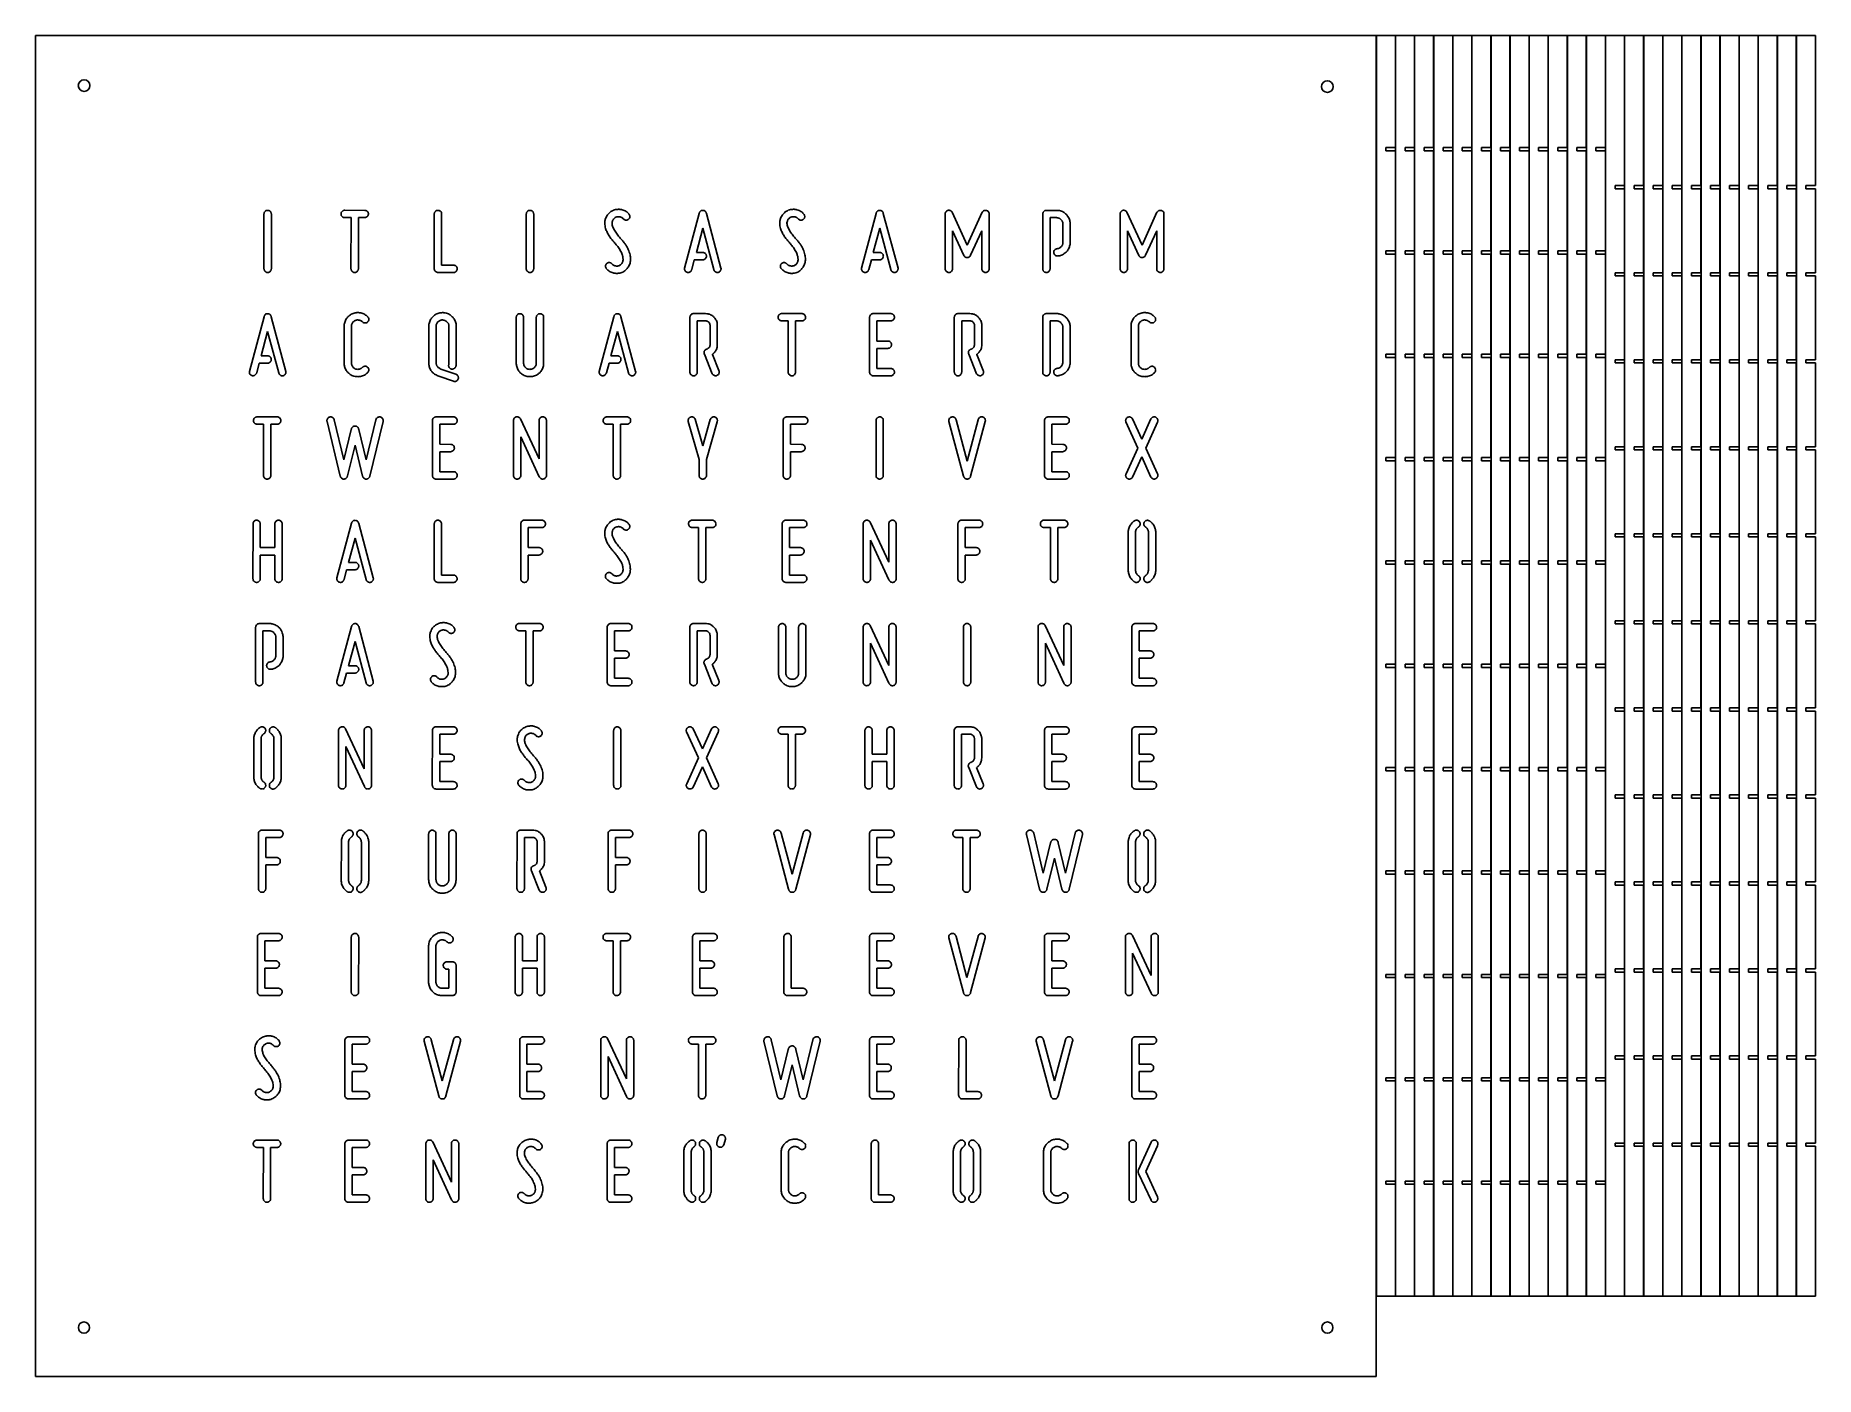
# Model space of a CAD drawing. Header units: millimetres. Extents: x 0 to 1221, y 0 to 920.
import ezdxf

# ---------------------------------------------------------------- set-up
doc = ezdxf.new("R2010")
doc.units = ezdxf.units.MM

msp = doc.modelspace()

# ---------------------------------------------------------------- linework, layer by layer
at = {"color": 7, "linetype": 'Continuous', "lineweight": 25}
for p, q in [((0, 920), (0, 0)), ((920, 920), (0, 920)), ((920, 0), (920, 920)), ((933.1, 920), (920.1, 920)), ((920.1, 920), (920.1, 55)), ((933.1, 843.2), (933.1, 920)), ((946.2, 920), (933.2, 920)), ((933.2, 920), (933.2, 55)), ((946.2, 843.2), (946.2, 920)), ((959.3, 920), (946.3, 920)), ((946.3, 920), (946.3, 55)), ((959.3, 843.2), (959.3, 920)), ((972.4, 920), (959.4, 920)), ((959.4, 920), (959.4, 55)), ((972.4, 843.2), (972.4, 920)), ((985.5, 920), (972.5, 920)), ((972.5, 920), (972.5, 55)), ((985.5, 843.2), (985.5, 920)), ((998.6, 920), (985.6, 920)), ((985.6, 920), (985.6, 55)), ((998.6, 843.2), (998.6, 920)), ((1011.7, 920), (998.7, 920)), ((998.7, 920), (998.7, 55)), ((1011.7, 843.2), (1011.7, 920)), ((1024.8, 920), (1011.8, 920)), ((1011.8, 920), (1011.8, 55)), ((1024.8, 843.2), (1024.8, 920)), ((1037.9, 920), (1024.9, 920)), ((1024.9, 920), (1024.9, 55)), ((1037.9, 843.2), (1037.9, 920)), ((1051, 920), (1038, 920)), ((1038, 920), (1038, 55)), ((1051, 843.2), (1051, 920)), ((1064.1, 920), (1051.1, 920)), ((1051.1, 920), (1051.1, 55)), ((1064.1, 843.2), (1064.1, 920)), ((1077.2, 920), (1064.2, 920)), ((1064.2, 920), (1064.2, 55)), ((1077.2, 843.2), (1077.2, 920)), ((1077.3, 920), (1077.3, 55)), ((1090.3, 920), (1077.3, 920)), ((1090.3, 817.1), (1090.3, 920)), ((1090.4, 920), (1090.4, 55)), ((1103.4, 920), (1090.4, 920)), ((1103.4, 817.1), (1103.4, 920)), ((1103.5, 920), (1103.5, 55)), ((1116.5, 920), (1103.5, 920)), ((1116.5, 817.1), (1116.5, 920)), ((1116.6, 920), (1116.6, 55)), ((1129.6, 920), (1116.6, 920)), ((1129.6, 817.1), (1129.6, 920)), ((1129.7, 920), (1129.7, 55)), ((1142.7, 920), (1129.7, 920)), ((1142.7, 817.1), (1142.7, 920)), ((1142.8, 920), (1142.8, 55)), ((1155.8, 920), (1142.8, 920)), ((1155.8, 817.1), (1155.8, 920)), ((1155.9, 920), (1155.9, 55)), ((1168.9, 920), (1155.9, 920)), ((1168.9, 817.1), (1168.9, 920)), ((1169, 920), (1169, 55)), ((1182, 920), (1169, 920)), ((1182, 817.1), (1182, 920)), ((1182.1, 920), (1182.1, 55)), ((1195.1, 920), (1182.1, 920)), ((1195.1, 817.1), (1195.1, 920)), ((1195.2, 920), (1195.2, 55)), ((1208.2, 920), (1195.2, 920)), ((1208.2, 817.1), (1208.2, 920)), ((1208.3, 920), (1208.3, 55)), ((1221.3, 920), (1208.3, 920)), ((1221.3, 817.1), (1221.3, 920)), ((926.6, 843.2), (933.1, 843.2)), ((926.6, 841), (926.6, 843.2)), ((939.7, 843.2), (946.2, 843.2)), ((939.7, 841), (939.7, 843.2)), ((952.8, 843.2), (959.3, 843.2)), ((952.8, 841), (952.8, 843.2)), ((965.9, 843.2), (972.4, 843.2)), ((965.9, 841), (965.9, 843.2)), ((979, 843.2), (985.5, 843.2)), ((979, 841), (979, 843.2)), ((992.1, 843.2), (998.6, 843.2)), ((992.1, 841), (992.1, 843.2)), ((1005.2, 843.2), (1011.7, 843.2)), ((1005.2, 841), (1005.2, 843.2)), ((1018.3, 843.2), (1024.8, 843.2)), ((1018.3, 841), (1018.3, 843.2)), ((1031.4, 843.2), (1037.9, 843.2)), ((1031.4, 841), (1031.4, 843.2)), ((1044.5, 843.2), (1051, 843.2)), ((1044.5, 841), (1044.5, 843.2)), ((1057.6, 843.2), (1064.1, 843.2)), ((1057.6, 841), (1057.6, 843.2)), ((1070.7, 843.2), (1077.2, 843.2)), ((1070.7, 841), (1070.7, 843.2)), ((933.1, 841), (926.6, 841)), ((933.1, 772.3), (933.1, 841)), ((946.2, 841), (939.7, 841)), ((946.2, 772.3), (946.2, 841)), ((959.3, 841), (952.8, 841)), ((959.3, 772.3), (959.3, 841)), ((972.4, 841), (965.9, 841)), ((972.4, 772.3), (972.4, 841)), ((985.5, 841), (979, 841)), ((985.5, 772.3), (985.5, 841)), ((998.6, 841), (992.1, 841)), ((998.6, 772.3), (998.6, 841)), ((1011.7, 841), (1005.2, 841)), ((1011.7, 772.3), (1011.7, 841)), ((1024.8, 841), (1018.3, 841)), ((1024.8, 772.3), (1024.8, 841)), ((1037.9, 841), (1031.4, 841)), ((1037.9, 772.3), (1037.9, 841)), ((1051, 841), (1044.5, 841)), ((1051, 772.3), (1051, 841)), ((1064.1, 841), (1057.6, 841)), ((1064.1, 772.3), (1064.1, 841)), ((1077.2, 841), (1070.7, 841)), ((1077.2, 772.3), (1077.2, 841)), ((1083.8, 817.1), (1090.3, 817.1)), ((1083.8, 814.9), (1083.8, 817.1)), ((1090.3, 814.9), (1083.8, 814.9)), ((1090.3, 757.3), (1090.3, 814.9)), ((1096.9, 817.1), (1103.4, 817.1)), ((1096.9, 814.9), (1096.9, 817.1)), ((1103.4, 814.9), (1096.9, 814.9)), ((1103.4, 757.3), (1103.4, 814.9)), ((1110, 817.1), (1116.5, 817.1)), ((1110, 814.9), (1110, 817.1)), ((1116.5, 814.9), (1110, 814.9)), ((1116.5, 757.3), (1116.5, 814.9)), ((1123.1, 817.1), (1129.6, 817.1)), ((1123.1, 814.9), (1123.1, 817.1)), ((1129.6, 814.9), (1123.1, 814.9)), ((1129.6, 757.3), (1129.6, 814.9)), ((1136.2, 817.1), (1142.7, 817.1)), ((1136.2, 814.9), (1136.2, 817.1)), ((1142.7, 814.9), (1136.2, 814.9)), ((1142.7, 757.3), (1142.7, 814.9)), ((1149.3, 817.1), (1155.8, 817.1)), ((1149.3, 814.9), (1149.3, 817.1)), ((1155.8, 814.9), (1149.3, 814.9)), ((1155.8, 757.3), (1155.8, 814.9)), ((1162.4, 817.1), (1168.9, 817.1)), ((1162.4, 814.9), (1162.4, 817.1)), ((1168.9, 814.9), (1162.4, 814.9)), ((1168.9, 757.3), (1168.9, 814.9)), ((1175.5, 817.1), (1182, 817.1)), ((1175.5, 814.9), (1175.5, 817.1)), ((1182, 814.9), (1175.5, 814.9)), ((1182, 757.3), (1182, 814.9)), ((1188.6, 817.1), (1195.1, 817.1)), ((1188.6, 814.9), (1188.6, 817.1)), ((1195.1, 814.9), (1188.6, 814.9)), ((1195.1, 757.3), (1195.1, 814.9)), ((1201.7, 817.1), (1208.2, 817.1)), ((1201.7, 814.9), (1201.7, 817.1)), ((1208.2, 814.9), (1201.7, 814.9)), ((1208.2, 757.3), (1208.2, 814.9)), ((1214.8, 817.1), (1221.3, 817.1)), ((1214.8, 814.9), (1214.8, 817.1)), ((1221.3, 814.9), (1214.8, 814.9)), ((1221.3, 757.3), (1221.3, 814.9)), ((156.7, 760), (156.7, 797.6)), ((161.8, 797.6), (161.8, 760)), ((212.1, 800.2), (225.9, 800.1)), ((216.5, 795.1), (212.1, 795.1)), ((216.4, 760), (216.5, 795.1)), ((221.5, 795.1), (221.5, 760)), ((225.9, 795.1), (221.5, 795.1)), ((273.6, 760), (273.6, 797.6)), ((278.6, 797.6), (278.6, 762.5)), ((336.7, 760), (336.7, 797.6)), ((341.8, 797.6), (341.8, 760)), ((399.9, 800.8), (400.5, 800.8)), ((400.3, 795.7), (399.9, 795.7)), ((445.3, 760.5), (455.4, 798)), ((460.3, 798), (470.3, 760.5)), ((520.3, 795.7), (519.9, 795.7)), ((520, 800.8), (520.5, 800.8)), ((566.7, 760.5), (576.8, 798)), ((581.7, 798), (591.8, 760.5)), ((624.2, 760), (624.2, 797.6)), ((628.9, 798.8), (639.3, 776.3)), ((639.3, 776.3), (649.5, 798.8)), ((654.3, 797.6), (654.3, 760)), ((691.1, 760), (691.1, 797.6)), ((693.6, 800.1), (700.5, 800.1)), ((700.5, 795.1), (696.1, 795.1)), ((696.1, 795.1), (696.1, 760)), ((744.2, 760), (744.2, 797.6)), ((748.9, 798.8), (759.3, 776.3)), ((759.3, 776.3), (769.5, 798.8)), ((774.3, 797.6), (774.3, 760)), ((390.6, 791.3), (390.6, 791.8)), ((395.6, 791.6), (395.6, 791.3)), ((457.8, 787.8), (453.4, 771.2)), ((465.4, 759.5), (457.8, 787.8)), ((510.6, 791.3), (510.6, 791.8)), ((515.6, 791.6), (515.6, 791.3)), ((579.2, 787.8), (574.8, 771.2)), ((586.8, 759.5), (579.2, 787.8)), ((629.2, 786.1), (629.2, 760)), ((637, 769.1), (629.2, 786.1)), ((649.3, 786.1), (641.6, 769.3)), ((649.3, 760), (649.3, 786.1)), ((704.9, 778.1), (704.9, 790.7)), ((709.9, 790.7), (709.9, 778.1)), ((749.2, 786.1), (749.2, 760)), ((757, 769.1), (749.2, 786.1)), ((769.3, 786.1), (761.6, 769.3)), ((769.3, 760), (769.3, 786.1)), ((453.4, 771.2), (457.8, 771.2)), ((574.8, 771.2), (579.2, 771.2)), ((926.6, 772.3), (933.1, 772.3)), ((926.6, 770.1), (926.6, 772.3)), ((933.1, 770.1), (926.6, 770.1)), ((933.1, 701.4), (933.1, 770.1)), ((939.7, 772.3), (946.2, 772.3)), ((939.7, 770.1), (939.7, 772.3)), ((946.2, 770.1), (939.7, 770.1)), ((946.2, 701.4), (946.2, 770.1)), ((952.8, 772.3), (959.3, 772.3)), ((952.8, 770.1), (952.8, 772.3)), ((959.3, 770.1), (952.8, 770.1)), ((959.3, 701.4), (959.3, 770.1)), ((965.9, 772.3), (972.4, 772.3)), ((965.9, 770.1), (965.9, 772.3)), ((972.4, 770.1), (965.9, 770.1)), ((972.4, 701.4), (972.4, 770.1)), ((979, 772.3), (985.5, 772.3)), ((979, 770.1), (979, 772.3)), ((985.5, 770.1), (979, 770.1)), ((985.5, 701.4), (985.5, 770.1)), ((992.1, 772.3), (998.6, 772.3)), ((992.1, 770.1), (992.1, 772.3)), ((998.6, 770.1), (992.1, 770.1)), ((998.6, 701.4), (998.6, 770.1)), ((1005.2, 772.3), (1011.7, 772.3)), ((1005.2, 770.1), (1005.2, 772.3)), ((1011.7, 770.1), (1005.2, 770.1)), ((1011.7, 701.4), (1011.7, 770.1)), ((1018.3, 772.3), (1024.8, 772.3)), ((1018.3, 770.1), (1018.3, 772.3)), ((1024.8, 770.1), (1018.3, 770.1)), ((1024.8, 701.4), (1024.8, 770.1)), ((1031.4, 772.3), (1037.9, 772.3)), ((1031.4, 770.1), (1031.4, 772.3)), ((1037.9, 770.1), (1031.4, 770.1)), ((1037.9, 701.4), (1037.9, 770.1)), ((1044.5, 772.3), (1051, 772.3)), ((1044.5, 770.1), (1044.5, 772.3)), ((1051, 770.1), (1044.5, 770.1)), ((1051, 701.4), (1051, 770.1)), ((1057.6, 772.3), (1064.1, 772.3)), ((1057.6, 770.1), (1057.6, 772.3)), ((1064.1, 770.1), (1057.6, 770.1)), ((1064.1, 701.4), (1064.1, 770.1)), ((1070.7, 772.3), (1077.2, 772.3)), ((1070.7, 770.1), (1070.7, 772.3)), ((1077.2, 770.1), (1070.7, 770.1)), ((1077.2, 701.4), (1077.2, 770.1)), ((286.8, 757.5), (276.1, 757.5)), ((278.6, 762.5), (286.8, 762.5)), ((398.6, 761.9), (398.8, 761.9)), ((403.2, 766.1), (403.2, 766.4)), ((452, 766.2), (450.3, 759.5)), ((457.8, 766.2), (452, 766.2)), ((518.6, 761.9), (518.8, 761.9)), ((523.2, 766.1), (523.2, 766.4)), ((573.5, 766.2), (571.7, 759.5)), ((579.2, 766.2), (573.5, 766.2)), ((1083.8, 757.3), (1090.3, 757.3)), ((1083.8, 755.1), (1083.8, 757.3)), ((1096.9, 757.3), (1103.4, 757.3)), ((1096.9, 755.1), (1096.9, 757.3)), ((1110, 757.3), (1116.5, 757.3)), ((1110, 755.1), (1110, 757.3)), ((1123.1, 757.3), (1129.6, 757.3)), ((1123.1, 755.1), (1123.1, 757.3)), ((1136.2, 757.3), (1142.7, 757.3)), ((1136.2, 755.1), (1136.2, 757.3)), ((1149.3, 757.3), (1155.8, 757.3)), ((1149.3, 755.1), (1149.3, 757.3)), ((1162.4, 757.3), (1168.9, 757.3)), ((1162.4, 755.1), (1162.4, 757.3)), ((1175.5, 757.3), (1182, 757.3)), ((1175.5, 755.1), (1175.5, 757.3)), ((1188.6, 757.3), (1195.1, 757.3)), ((1188.6, 755.1), (1188.6, 757.3)), ((1201.7, 757.3), (1208.2, 757.3)), ((1201.7, 755.1), (1201.7, 757.3)), ((1214.8, 757.3), (1221.3, 757.3)), ((1214.8, 755.1), (1214.8, 757.3)), ((398.8, 756.8), (398.3, 756.8)), ((518.8, 756.8), (518.3, 756.8)), ((1090.3, 755.1), (1083.8, 755.1)), ((1090.3, 697.6), (1090.3, 755.1)), ((1103.4, 755.1), (1096.9, 755.1)), ((1103.4, 697.6), (1103.4, 755.1)), ((1116.5, 755.1), (1110, 755.1)), ((1116.5, 697.6), (1116.5, 755.1)), ((1129.6, 755.1), (1123.1, 755.1)), ((1129.6, 697.6), (1129.6, 755.1)), ((1142.7, 755.1), (1136.2, 755.1)), ((1142.7, 697.6), (1142.7, 755.1)), ((1155.8, 755.1), (1149.3, 755.1)), ((1155.8, 697.6), (1155.8, 755.1)), ((1168.9, 755.1), (1162.4, 755.1)), ((1168.9, 697.6), (1168.9, 755.1)), ((1182, 755.1), (1175.5, 755.1)), ((1182, 697.6), (1182, 755.1)), ((1195.1, 755.1), (1188.6, 755.1)), ((1195.1, 697.6), (1195.1, 755.1)), ((1208.2, 755.1), (1201.7, 755.1)), ((1208.2, 697.6), (1208.2, 755.1)), ((1221.3, 755.1), (1214.8, 755.1)), ((1221.3, 697.6), (1221.3, 755.1)), ((146.7, 689.6), (156.8, 727.1)), ((161.7, 727.1), (171.7, 689.6)), ((329.8, 695.4), (329.8, 726.7)), ((334.8, 726.7), (334.8, 695.4)), ((343.6, 695.4), (343.6, 726.7)), ((348.6, 726.7), (348.6, 695.4)), ((386.7, 689.6), (396.8, 727.1)), ((401.7, 727.1), (411.7, 689.6)), ((449, 689.1), (449, 726.8)), ((451.5, 729.3), (459.7, 729.3)), ((454, 724.2), (454, 689.1)), ((459.7, 724.2), (454, 724.2)), ((462.8, 707.9), (462.8, 721.1)), ((467.8, 721.1), (467.8, 707.9)), ((516.4, 724.2), (512, 724.2)), ((512.1, 729.3), (525.9, 729.3)), ((516.4, 689.1), (516.4, 724.2)), ((521.5, 724.2), (521.4, 689.1)), ((525.9, 724.2), (521.5, 724.2)), ((572.3, 689.1), (572.3, 726.8)), ((574.8, 729.3), (586.8, 729.3)), ((577.3, 724.2), (577.3, 710.4)), ((586.8, 724.2), (577.3, 724.2)), ((630.4, 689.1), (630.4, 726.8)), ((633, 729.3), (641.1, 729.3)), ((635.5, 724.2), (635.5, 689.1)), ((641.1, 724.2), (635.5, 724.2)), ((644.2, 707.9), (644.2, 721.1)), ((649.3, 721.1), (649.3, 707.9)), ((691.1, 689.1), (691.1, 726.8)), ((693.6, 729.3), (700.5, 729.3)), ((696.1, 724.2), (696.1, 689.1)), ((700.5, 724.2), (696.1, 724.2)), ((159.2, 716.9), (154.8, 700.3)), ((166.8, 688.6), (159.2, 716.9)), ((211.7, 695.4), (211.7, 720.5)), ((216.8, 720.5), (216.7, 695.4)), ((269.8, 695.4), (269.8, 720.5)), ((274.8, 720.5), (274.8, 695.4)), ((283.6, 695.4), (283.6, 720.5)), ((288.6, 720.5), (288.6, 695.4)), ((399.2, 716.9), (394.8, 700.3)), ((406.8, 688.6), (399.2, 716.9)), ((577.3, 710.4), (584.9, 710.4)), ((704.9, 695.9), (704.9, 719.8)), ((709.9, 719.8), (709.9, 695.9)), ((751.7, 695.4), (751.7, 720.5)), ((756.7, 720.5), (756.7, 695.4)), ((154.8, 700.3), (159.2, 700.3)), ((394.8, 700.3), (399.2, 700.3)), ((464.3, 688), (459, 701.3)), ((464.4, 701.2), (468.8, 690.2)), ((577.3, 705.4), (577.3, 691.6)), ((584.9, 705.4), (577.3, 705.4)), ((645.7, 688), (640.4, 701.3)), ((645.8, 701.2), (650.3, 690.2)), ((926.6, 701.4), (933.1, 701.4)), ((926.6, 699.2), (926.6, 701.4)), ((933.1, 699.2), (926.6, 699.2)), ((933.1, 630.4), (933.1, 699.2)), ((939.7, 701.4), (946.2, 701.4)), ((939.7, 699.2), (939.7, 701.4)), ((946.2, 699.2), (939.7, 699.2)), ((946.2, 630.4), (946.2, 699.2)), ((952.8, 701.4), (959.3, 701.4)), ((952.8, 699.2), (952.8, 701.4)), ((959.3, 699.2), (952.8, 699.2)), ((959.3, 630.4), (959.3, 699.2)), ((965.9, 701.4), (972.4, 701.4)), ((965.9, 699.2), (965.9, 701.4)), ((972.4, 699.2), (965.9, 699.2)), ((972.4, 630.4), (972.4, 699.2)), ((979, 701.4), (985.5, 701.4)), ((979, 699.2), (979, 701.4)), ((985.5, 699.2), (979, 699.2)), ((985.5, 630.4), (985.5, 699.2)), ((992.1, 701.4), (998.6, 701.4)), ((992.1, 699.2), (992.1, 701.4)), ((998.6, 699.2), (992.1, 699.2)), ((998.6, 630.4), (998.6, 699.2)), ((1005.2, 701.4), (1011.7, 701.4)), ((1005.2, 699.2), (1005.2, 701.4)), ((1011.7, 699.2), (1005.2, 699.2)), ((1011.7, 630.4), (1011.7, 699.2)), ((1018.3, 701.4), (1024.8, 701.4)), ((1018.3, 699.2), (1018.3, 701.4)), ((1024.8, 699.2), (1018.3, 699.2)), ((1024.8, 630.4), (1024.8, 699.2)), ((1031.4, 701.4), (1037.9, 701.4)), ((1031.4, 699.2), (1031.4, 701.4)), ((1037.9, 699.2), (1031.4, 699.2)), ((1037.9, 630.4), (1037.9, 699.2)), ((1044.5, 701.4), (1051, 701.4)), ((1044.5, 699.2), (1044.5, 701.4)), ((1051, 699.2), (1044.5, 699.2)), ((1051, 630.4), (1051, 699.2)), ((1057.6, 701.4), (1064.1, 701.4)), ((1057.6, 699.2), (1057.6, 701.4)), ((1064.1, 699.2), (1057.6, 699.2)), ((1064.1, 630.4), (1064.1, 699.2)), ((1070.7, 701.4), (1077.2, 701.4)), ((1070.7, 699.2), (1070.7, 701.4)), ((1077.2, 699.2), (1070.7, 699.2)), ((1077.2, 630.4), (1077.2, 699.2)), ((1083.8, 697.6), (1090.3, 697.6)), ((1083.8, 695.4), (1083.8, 697.6)), ((1096.9, 697.6), (1103.4, 697.6)), ((1096.9, 695.4), (1096.9, 697.6)), ((1110, 697.6), (1116.5, 697.6)), ((1110, 695.4), (1110, 697.6)), ((1123.1, 697.6), (1129.6, 697.6)), ((1123.1, 695.4), (1123.1, 697.6)), ((1136.2, 697.6), (1142.7, 697.6)), ((1136.2, 695.4), (1136.2, 697.6)), ((1149.3, 697.6), (1155.8, 697.6)), ((1149.3, 695.4), (1149.3, 697.6)), ((1162.4, 697.6), (1168.9, 697.6)), ((1162.4, 695.4), (1162.4, 697.6)), ((1175.5, 697.6), (1182, 697.6)), ((1175.5, 695.4), (1175.5, 697.6)), ((1188.6, 697.6), (1195.1, 697.6)), ((1188.6, 695.4), (1188.6, 697.6)), ((1201.7, 697.6), (1208.2, 697.6)), ((1201.7, 695.4), (1201.7, 697.6)), ((1214.8, 697.6), (1221.3, 697.6)), ((1214.8, 695.4), (1214.8, 697.6)), ((153.5, 695.3), (151.7, 688.6)), ((159.2, 695.3), (153.5, 695.3)), ((286.8, 682.8), (276.7, 686.3)), ((278.8, 691), (288.4, 687.6)), ((393.5, 695.3), (391.7, 688.6)), ((399.2, 695.3), (393.5, 695.3)), ((586.8, 686.6), (574.8, 686.6)), ((577.3, 691.6), (586.8, 691.6)), ((1090.3, 695.4), (1083.8, 695.4)), ((1090.3, 637.9), (1090.3, 695.4)), ((1103.4, 695.4), (1096.9, 695.4)), ((1103.4, 637.9), (1103.4, 695.4)), ((1116.5, 695.4), (1110, 695.4)), ((1116.5, 637.9), (1116.5, 695.4)), ((1129.6, 695.4), (1123.1, 695.4)), ((1129.6, 637.9), (1129.6, 695.4)), ((1142.7, 695.4), (1136.2, 695.4)), ((1142.7, 637.9), (1142.7, 695.4)), ((1155.8, 695.4), (1149.3, 695.4)), ((1155.8, 637.9), (1155.8, 695.4)), ((1168.9, 695.4), (1162.4, 695.4)), ((1168.9, 637.9), (1168.9, 695.4)), ((1182, 695.4), (1175.5, 695.4)), ((1182, 637.9), (1182, 695.4)), ((1195.1, 695.4), (1188.6, 695.4)), ((1195.1, 637.9), (1195.1, 695.4)), ((1208.2, 695.4), (1201.7, 695.4)), ((1208.2, 637.9), (1208.2, 695.4)), ((1221.3, 695.4), (1214.8, 695.4)), ((1221.3, 637.9), (1221.3, 695.4)), ((152, 658.4), (165.8, 658.4)), ((156.4, 653.4), (152, 653.4)), ((156.4, 618.2), (156.4, 653.4)), ((161.4, 653.4), (161.4, 618.2)), ((165.8, 653.4), (161.4, 653.4)), ((209, 617.8), (200, 655.3)), ((204.9, 656.3), (211.5, 629)), ((211.5, 629), (216.6, 649.7)), ((221.8, 649.7), (226.9, 628.9)), ((226.9, 628.9), (233.5, 656.3)), ((238.5, 655.3), (229.4, 617.8)), ((272.3, 618.2), (272.3, 655.9)), ((274.8, 658.4), (286.8, 658.4)), ((277.3, 653.4), (277.3, 639.6)), ((286.8, 653.4), (277.3, 653.4)), ((327.9, 618.2), (327.9, 655.9)), ((332.7, 657.1), (345.5, 629.5)), ((345.5, 629.5), (345.5, 655.9)), ((350.5, 655.9), (350.5, 618.2)), ((392, 658.4), (405.8, 658.4)), ((396.4, 653.4), (392, 653.4)), ((396.4, 618.2), (396.4, 653.4)), ((401.4, 653.4), (401.4, 618.2)), ((405.8, 653.4), (401.4, 653.4)), ((455.3, 629.2), (447.9, 655.1)), ((452.6, 656.7), (457.8, 638.5)), ((457.8, 638.5), (463, 656.5)), ((467.7, 654.9), (460.3, 629.2)), ((513, 618.2), (513, 655.9)), ((515.5, 658.4), (527.4, 658.4)), ((518, 653.4), (518, 639.6)), ((527.4, 653.4), (518, 653.4)), ((576.7, 618.2), (576.7, 655.9)), ((581.7, 655.9), (581.7, 618.2)), ((636.8, 617.8), (626.7, 655.3)), ((631.7, 656.3), (639.2, 628)), ((639.2, 628), (646.8, 656.3)), ((651.7, 655.3), (641.6, 617.8)), ((692.3, 618.2), (692.3, 655.9)), ((694.9, 658.4), (706.8, 658.4)), ((697.4, 653.4), (697.4, 639.6)), ((706.8, 653.4), (697.4, 653.4)), ((756.3, 637), (748.2, 654.9)), ((752.8, 657), (759.1, 643.1)), ((759.1, 643.1), (765.3, 657)), ((769.8, 654.7), (761.8, 637)), ((219.2, 639), (214, 617.9)), ((224.4, 617.8), (219.2, 639)), ((277.3, 639.6), (284.9, 639.5)), ((345.6, 617.3), (332.9, 644.8)), ((332.9, 644.8), (332.9, 618.2)), ((518, 639.6), (525.5, 639.5)), ((697.4, 639.6), (704.9, 639.5)), ((748.3, 619.3), (756.3, 637)), ((761.8, 637), (769.8, 619.3)), ((1083.8, 637.9), (1090.3, 637.9)), ((1083.8, 635.7), (1083.8, 637.9)), ((1090.3, 635.7), (1083.8, 635.7)), ((1090.3, 578.2), (1090.3, 635.7)), ((1096.9, 637.9), (1103.4, 637.9)), ((1096.9, 635.7), (1096.9, 637.9)), ((1103.4, 635.7), (1096.9, 635.7)), ((1103.4, 578.2), (1103.4, 635.7)), ((1110, 637.9), (1116.5, 637.9)), ((1110, 635.7), (1110, 637.9)), ((1116.5, 635.7), (1110, 635.7)), ((1116.5, 578.2), (1116.5, 635.7)), ((1123.1, 637.9), (1129.6, 637.9)), ((1123.1, 635.7), (1123.1, 637.9)), ((1129.6, 635.7), (1123.1, 635.7)), ((1129.6, 578.2), (1129.6, 635.7)), ((1136.2, 637.9), (1142.7, 637.9)), ((1136.2, 635.7), (1136.2, 637.9)), ((1142.7, 635.7), (1136.2, 635.7)), ((1142.7, 578.2), (1142.7, 635.7)), ((1149.3, 637.9), (1155.8, 637.9)), ((1149.3, 635.7), (1149.3, 637.9)), ((1155.8, 635.7), (1149.3, 635.7)), ((1155.8, 578.2), (1155.8, 635.7)), ((1162.4, 637.9), (1168.9, 637.9)), ((1162.4, 635.7), (1162.4, 637.9)), ((1168.9, 635.7), (1162.4, 635.7)), ((1168.9, 578.2), (1168.9, 635.7)), ((1175.5, 637.9), (1182, 637.9)), ((1175.5, 635.7), (1175.5, 637.9)), ((1182, 635.7), (1175.5, 635.7)), ((1182, 578.2), (1182, 635.7)), ((1188.6, 637.9), (1195.1, 637.9)), ((1188.6, 635.7), (1188.6, 637.9)), ((1195.1, 635.7), (1188.6, 635.7)), ((1195.1, 578.2), (1195.1, 635.7)), ((1201.7, 637.9), (1208.2, 637.9)), ((1201.7, 635.7), (1201.7, 637.9)), ((1208.2, 635.7), (1201.7, 635.7)), ((1208.2, 578.2), (1208.2, 635.7)), ((1214.8, 637.9), (1221.3, 637.9)), ((1214.8, 635.7), (1214.8, 637.9)), ((1221.3, 635.7), (1214.8, 635.7)), ((1221.3, 578.2), (1221.3, 635.7)), ((277.3, 634.5), (277.3, 620.7)), ((284.9, 634.5), (277.3, 634.5)), ((455.3, 618.2), (455.3, 629.2)), ((460.3, 629.2), (460.3, 618.2)), ((518, 634.5), (518, 618.2)), ((525.5, 634.5), (518, 634.5)), ((697.4, 634.5), (697.4, 620.7)), ((704.9, 634.5), (697.4, 634.5)), ((759, 631), (752.7, 617.1)), ((765.3, 617.1), (759, 631)), ((926.6, 630.4), (933.1, 630.4)), ((926.6, 628.2), (926.6, 630.4)), ((933.1, 628.2), (926.6, 628.2)), ((933.1, 559.5), (933.1, 628.2)), ((939.7, 630.4), (946.2, 630.4)), ((939.7, 628.2), (939.7, 630.4)), ((946.2, 628.2), (939.7, 628.2)), ((946.2, 559.5), (946.2, 628.2)), ((952.8, 630.4), (959.3, 630.4)), ((952.8, 628.2), (952.8, 630.4)), ((959.3, 628.2), (952.8, 628.2)), ((959.3, 559.5), (959.3, 628.2)), ((965.9, 630.4), (972.4, 630.4)), ((965.9, 628.2), (965.9, 630.4)), ((972.4, 628.2), (965.9, 628.2)), ((972.4, 559.5), (972.4, 628.2)), ((979, 630.4), (985.5, 630.4)), ((979, 628.2), (979, 630.4)), ((985.5, 628.2), (979, 628.2)), ((985.5, 559.5), (985.5, 628.2)), ((992.1, 630.4), (998.6, 630.4)), ((992.1, 628.2), (992.1, 630.4)), ((998.6, 628.2), (992.1, 628.2)), ((998.6, 559.5), (998.6, 628.2)), ((1005.2, 630.4), (1011.7, 630.4)), ((1005.2, 628.2), (1005.2, 630.4)), ((1011.7, 628.2), (1005.2, 628.2)), ((1011.7, 559.5), (1011.7, 628.2)), ((1018.3, 630.4), (1024.8, 630.4)), ((1018.3, 628.2), (1018.3, 630.4)), ((1024.8, 628.2), (1018.3, 628.2)), ((1024.8, 559.5), (1024.8, 628.2)), ((1031.4, 630.4), (1037.9, 630.4)), ((1031.4, 628.2), (1031.4, 630.4)), ((1037.9, 628.2), (1031.4, 628.2)), ((1037.9, 559.5), (1037.9, 628.2)), ((1044.5, 630.4), (1051, 630.4)), ((1044.5, 628.2), (1044.5, 630.4)), ((1051, 628.2), (1044.5, 628.2)), ((1051, 559.5), (1051, 628.2)), ((1057.6, 630.4), (1064.1, 630.4)), ((1057.6, 628.2), (1057.6, 630.4)), ((1064.1, 628.2), (1057.6, 628.2)), ((1064.1, 559.5), (1064.1, 628.2)), ((1070.7, 630.4), (1077.2, 630.4)), ((1070.7, 628.2), (1070.7, 630.4)), ((1077.2, 628.2), (1070.7, 628.2)), ((1077.2, 559.5), (1077.2, 628.2)), ((286.8, 615.7), (274.8, 615.7)), ((277.3, 620.7), (286.8, 620.7)), ((706.8, 615.7), (694.8, 615.7)), ((697.4, 620.7), (706.8, 620.7)), ((335.4, 587.5), (347.4, 587.5)), ((399.9, 588.1), (400.4, 588.1)), ((450.6, 587.5), (464.4, 587.5)), ((514.8, 587.5), (526.8, 587.5)), ((635.4, 587.5), (647.4, 587.5)), ((692, 587.5), (705.8, 587.5)), ((149.1, 547.3), (149.2, 585)), ((154.2, 585), (154.2, 568.7)), ((164.2, 568.7), (164.2, 585)), ((169.2, 585), (169.2, 547.3)), ((206.7, 547.9), (216.8, 585.4)), ((219.2, 575.1), (214.8, 558.5)), ((226.8, 546.9), (219.2, 575.1)), ((221.7, 585.3), (231.7, 547.9)), ((273.5, 547.3), (273.5, 585)), ((278.6, 585), (278.6, 549.8)), ((332.9, 547.3), (332.9, 585)), ((337.9, 582.5), (337.9, 568.7)), ((347.4, 582.5), (337.9, 582.5)), ((390.5, 578.6), (390.5, 579.2)), ((395.6, 578.9), (395.6, 578.7)), ((400.2, 583.1), (399.9, 583.1)), ((454.9, 582.5), (450.6, 582.5)), ((454.9, 547.3), (454.9, 582.5)), ((460, 582.5), (460, 547.3)), ((464.4, 582.5), (460, 582.5)), ((512.3, 547.3), (512.3, 585)), ((517.3, 582.5), (517.3, 568.7)), ((526.8, 582.5), (517.3, 582.5)), ((567.9, 547.3), (567.9, 585)), ((572.6, 586.2), (585.5, 558.6)), ((585.5, 558.6), (585.5, 585)), ((590.5, 585), (590.5, 547.3)), ((632.9, 547.3), (632.9, 585)), ((637.9, 582.5), (637.9, 568.7)), ((647.4, 582.5), (637.9, 582.5)), ((696.4, 582.5), (692, 582.5)), ((696.4, 547.3), (696.4, 582.5)), ((701.4, 582.5), (701.4, 547.3)), ((705.8, 582.5), (701.4, 582.5)), ((749.8, 553.1), (749.8, 579.2)), ((754.8, 579.2), (754.8, 553.1)), ((763.6, 553.1), (763.6, 579.2)), ((768.6, 579.2), (768.6, 553.1)), ((1083.8, 578.2), (1090.3, 578.2)), ((1083.8, 576), (1083.8, 578.2)), ((1090.3, 576), (1083.8, 576)), ((1090.3, 518.5), (1090.3, 576)), ((1096.9, 578.2), (1103.4, 578.2)), ((1096.9, 576), (1096.9, 578.2)), ((1103.4, 576), (1096.9, 576)), ((1103.4, 518.5), (1103.4, 576)), ((1110, 578.2), (1116.5, 578.2)), ((1110, 576), (1110, 578.2)), ((1116.5, 576), (1110, 576)), ((1116.5, 518.5), (1116.5, 576)), ((1123.1, 578.2), (1129.6, 578.2)), ((1123.1, 576), (1123.1, 578.2)), ((1129.6, 576), (1123.1, 576)), ((1129.6, 518.5), (1129.6, 576)), ((1136.2, 578.2), (1142.7, 578.2)), ((1136.2, 576), (1136.2, 578.2)), ((1142.7, 576), (1136.2, 576)), ((1142.7, 518.5), (1142.7, 576)), ((1149.3, 578.2), (1155.8, 578.2)), ((1149.3, 576), (1149.3, 578.2)), ((1155.8, 576), (1149.3, 576)), ((1155.8, 518.5), (1155.8, 576)), ((1162.4, 578.2), (1168.9, 578.2)), ((1162.4, 576), (1162.4, 578.2)), ((1168.9, 576), (1162.4, 576)), ((1168.9, 518.5), (1168.9, 576)), ((1175.5, 578.2), (1182, 578.2)), ((1175.5, 576), (1175.5, 578.2)), ((1182, 576), (1175.5, 576)), ((1182, 518.5), (1182, 576)), ((1188.6, 578.2), (1195.1, 578.2)), ((1188.6, 576), (1188.6, 578.2)), ((1195.1, 576), (1188.6, 576)), ((1195.1, 518.5), (1195.1, 576)), ((1201.7, 578.2), (1208.2, 578.2)), ((1201.7, 576), (1201.7, 578.2)), ((1208.2, 576), (1201.7, 576)), ((1208.2, 518.5), (1208.2, 576)), ((1214.8, 578.2), (1221.3, 578.2)), ((1214.8, 576), (1214.8, 578.2)), ((1221.3, 576), (1214.8, 576)), ((1221.3, 518.5), (1221.3, 576)), ((154.2, 568.7), (164.2, 568.7)), ((154.2, 563.6), (154.2, 547.3)), ((164.2, 563.6), (154.2, 563.6)), ((164.2, 547.3), (164.2, 563.6)), ((337.9, 568.7), (345.5, 568.7)), ((337.9, 563.6), (337.9, 547.3)), ((345.5, 563.6), (337.9, 563.6)), ((517.3, 568.7), (524.9, 568.7)), ((517.3, 563.6), (517.3, 549.8)), ((524.9, 563.6), (517.3, 563.6)), ((585.6, 546.5), (572.9, 573.9)), ((572.9, 573.9), (572.9, 547.3)), ((637.9, 568.7), (645.5, 568.7)), ((637.9, 563.6), (637.9, 547.3)), ((645.5, 563.6), (637.9, 563.6)), ((213.4, 553.5), (211.7, 546.9)), ((219.2, 553.5), (213.4, 553.5)), ((214.8, 558.5), (219.2, 558.5)), ((278.6, 549.8), (286.7, 549.8)), ((403.1, 553.4), (403.1, 553.8)), ((517.3, 549.8), (526.8, 549.8)), ((926.6, 559.5), (933.1, 559.5)), ((926.6, 557.3), (926.6, 559.5)), ((933.1, 557.3), (926.6, 557.3)), ((933.1, 488.6), (933.1, 557.3)), ((939.7, 559.5), (946.2, 559.5)), ((939.7, 557.3), (939.7, 559.5)), ((946.2, 557.3), (939.7, 557.3)), ((946.2, 488.6), (946.2, 557.3)), ((952.8, 559.5), (959.3, 559.5)), ((952.8, 557.3), (952.8, 559.5)), ((959.3, 557.3), (952.8, 557.3)), ((959.3, 488.6), (959.3, 557.3)), ((965.9, 559.5), (972.4, 559.5)), ((965.9, 557.3), (965.9, 559.5)), ((972.4, 557.3), (965.9, 557.3)), ((972.4, 488.6), (972.4, 557.3)), ((979, 559.5), (985.5, 559.5)), ((979, 557.3), (979, 559.5)), ((985.5, 557.3), (979, 557.3)), ((985.5, 488.6), (985.5, 557.3)), ((992.1, 559.5), (998.6, 559.5)), ((992.1, 557.3), (992.1, 559.5)), ((998.6, 557.3), (992.1, 557.3)), ((998.6, 488.6), (998.6, 557.3)), ((1005.2, 559.5), (1011.7, 559.5)), ((1005.2, 557.3), (1005.2, 559.5)), ((1011.7, 557.3), (1005.2, 557.3)), ((1011.7, 488.6), (1011.7, 557.3)), ((1018.3, 559.5), (1024.8, 559.5)), ((1018.3, 557.3), (1018.3, 559.5)), ((1024.8, 557.3), (1018.3, 557.3)), ((1024.8, 488.6), (1024.8, 557.3)), ((1031.4, 559.5), (1037.9, 559.5)), ((1031.4, 557.3), (1031.4, 559.5)), ((1037.9, 557.3), (1031.4, 557.3)), ((1037.9, 488.6), (1037.9, 557.3)), ((1044.5, 559.5), (1051, 559.5)), ((1044.5, 557.3), (1044.5, 559.5)), ((1051, 557.3), (1044.5, 557.3)), ((1051, 488.6), (1051, 557.3)), ((1057.6, 559.5), (1064.1, 559.5)), ((1057.6, 557.3), (1057.6, 559.5)), ((1064.1, 557.3), (1057.6, 557.3)), ((1064.1, 488.6), (1064.1, 557.3)), ((1070.7, 559.5), (1077.2, 559.5)), ((1070.7, 557.3), (1070.7, 559.5)), ((1077.2, 557.3), (1070.7, 557.3)), ((1077.2, 488.6), (1077.2, 557.3)), ((286.7, 544.8), (276, 544.8)), ((398.7, 544.2), (398.2, 544.2)), ((398.5, 549.2), (398.7, 549.2)), ((526.8, 544.8), (514.8, 544.8)), ((151, 476.4), (151, 514.1)), ((153.5, 516.6), (160.4, 516.6)), ((206.7, 477), (216.8, 514.5)), ((221.7, 514.5), (231.7, 477)), ((279.9, 517.2), (280.4, 517.2)), ((332, 516.6), (345.8, 516.6)), ((392.3, 476.4), (392.3, 514.1)), ((394.8, 516.6), (406.7, 516.6)), ((449, 476.4), (449, 514.1)), ((451.5, 516.6), (459.6, 516.6)), ((509.8, 482.7), (509.8, 514.1)), ((514.8, 514.1), (514.8, 482.7)), ((523.6, 482.7), (523.6, 514.1)), ((528.6, 514.1), (528.6, 482.7)), ((567.9, 476.4), (567.9, 514.1)), ((572.6, 515.3), (585.4, 487.7)), ((585.4, 487.7), (585.4, 514.1)), ((590.5, 514.1), (590.5, 476.4)), ((636.7, 476.4), (636.7, 514.1)), ((641.7, 514.1), (641.7, 476.4)), ((687.9, 476.4), (687.9, 514.1)), ((692.7, 515.3), (705.5, 487.7)), ((705.5, 487.7), (705.5, 514.1)), ((710.5, 514.1), (710.5, 476.4)), ((752.3, 476.4), (752.3, 514.1)), ((754.8, 516.6), (766.7, 516.6)), ((1083.8, 518.5), (1090.3, 518.5)), ((1083.8, 516.3), (1083.8, 518.5)), ((1090.3, 516.3), (1083.8, 516.3)), ((1090.3, 458.7), (1090.3, 516.3)), ((1096.9, 518.5), (1103.4, 518.5)), ((1096.9, 516.3), (1096.9, 518.5)), ((1103.4, 516.3), (1096.9, 516.3)), ((1103.4, 458.7), (1103.4, 516.3)), ((1110, 518.5), (1116.5, 518.5)), ((1110, 516.3), (1110, 518.5)), ((1116.5, 516.3), (1110, 516.3)), ((1116.5, 458.7), (1116.5, 516.3)), ((1123.1, 518.5), (1129.6, 518.5)), ((1123.1, 516.3), (1123.1, 518.5)), ((1129.6, 516.3), (1123.1, 516.3)), ((1129.6, 458.7), (1129.6, 516.3)), ((1136.2, 518.5), (1142.7, 518.5)), ((1136.2, 516.3), (1136.2, 518.5)), ((1142.7, 516.3), (1136.2, 516.3)), ((1142.7, 458.7), (1142.7, 516.3)), ((1149.3, 518.5), (1155.8, 518.5)), ((1149.3, 516.3), (1149.3, 518.5)), ((1155.8, 516.3), (1149.3, 516.3)), ((1155.8, 458.7), (1155.8, 516.3)), ((1162.4, 518.5), (1168.9, 518.5)), ((1162.4, 516.3), (1162.4, 518.5)), ((1168.9, 516.3), (1162.4, 516.3)), ((1168.9, 458.7), (1168.9, 516.3)), ((1175.5, 518.5), (1182, 518.5)), ((1175.5, 516.3), (1175.5, 518.5)), ((1182, 516.3), (1175.5, 516.3)), ((1182, 458.7), (1182, 516.3)), ((1188.6, 518.5), (1195.1, 518.5)), ((1188.6, 516.3), (1188.6, 518.5)), ((1195.1, 516.3), (1188.6, 516.3)), ((1195.1, 458.7), (1195.1, 516.3)), ((1201.7, 518.5), (1208.2, 518.5)), ((1201.7, 516.3), (1201.7, 518.5)), ((1208.2, 516.3), (1201.7, 516.3)), ((1208.2, 458.7), (1208.2, 516.3)), ((1214.8, 518.5), (1221.3, 518.5)), ((1214.8, 516.3), (1214.8, 518.5)), ((1221.3, 516.3), (1214.8, 516.3)), ((1221.3, 458.7), (1221.3, 516.3)), ((156, 511.5), (156, 476.4)), ((160.4, 511.5), (156, 511.5)), ((164.8, 494.6), (164.8, 507.2)), ((169.8, 507.1), (169.8, 494.6)), ((219.2, 504.2), (214.8, 487.6)), ((226.8, 476), (219.2, 504.2)), ((270.5, 507.8), (270.5, 508.3)), ((275.5, 508), (275.5, 507.8)), ((280.2, 512.2), (279.8, 512.2)), ((336.4, 511.6), (332, 511.6)), ((336.3, 476.4), (336.4, 511.6)), ((341.4, 511.6), (341.4, 476.4)), ((345.8, 511.6), (341.4, 511.6)), ((397.3, 511.6), (397.3, 497.8)), ((406.7, 511.6), (397.3, 511.6)), ((454, 511.6), (454, 476.4)), ((459.6, 511.6), (454, 511.6)), ((462.8, 495.3), (462.8, 508.4)), ((467.8, 508.4), (467.8, 495.3)), ((585.6, 475.6), (572.9, 503)), ((572.9, 503), (572.9, 476.4)), ((705.6, 475.6), (692.9, 503)), ((692.9, 503), (692.9, 476.4)), ((757.3, 511.6), (757.3, 497.8)), ((766.7, 511.6), (757.3, 511.6)), ((397.3, 497.8), (404.8, 497.8)), ((397.3, 492.8), (397.3, 479)), ((404.8, 492.8), (397.3, 492.8)), ((464.3, 475.3), (458.9, 488.6)), ((464.3, 488.6), (468.8, 477.5)), ((757.3, 497.8), (764.8, 497.8)), ((757.3, 492.8), (757.3, 479)), ((764.8, 492.8), (757.3, 492.8)), ((926.6, 488.6), (933.1, 488.6)), ((926.6, 486.4), (926.6, 488.6)), ((939.7, 488.6), (946.2, 488.6)), ((939.7, 486.4), (939.7, 488.6)), ((952.8, 488.6), (959.3, 488.6)), ((952.8, 486.4), (952.8, 488.6)), ((965.9, 488.6), (972.4, 488.6)), ((965.9, 486.4), (965.9, 488.6)), ((979, 488.6), (985.5, 488.6)), ((979, 486.4), (979, 488.6)), ((992.1, 488.6), (998.6, 488.6)), ((992.1, 486.4), (992.1, 488.6)), ((1005.2, 488.6), (1011.7, 488.6)), ((1005.2, 486.4), (1005.2, 488.6)), ((1018.3, 488.6), (1024.8, 488.6)), ((1018.3, 486.4), (1018.3, 488.6)), ((1031.4, 488.6), (1037.9, 488.6)), ((1031.4, 486.4), (1031.4, 488.6)), ((1044.5, 488.6), (1051, 488.6)), ((1044.5, 486.4), (1044.5, 488.6)), ((1057.6, 488.6), (1064.1, 488.6)), ((1057.6, 486.4), (1057.6, 488.6)), ((1070.7, 488.6), (1077.2, 488.6)), ((1070.7, 486.4), (1070.7, 488.6)), ((213.4, 482.6), (211.6, 476)), ((219.2, 482.6), (213.4, 482.6)), ((214.8, 487.6), (219.2, 487.6)), ((278.5, 478.3), (278.7, 478.3)), ((283.1, 482.5), (283.1, 482.9)), ((397.3, 479), (406.7, 479)), ((757.3, 479), (766.7, 479)), ((933.1, 486.4), (926.6, 486.4)), ((933.1, 417.7), (933.1, 486.4)), ((946.2, 486.4), (939.7, 486.4)), ((946.2, 417.7), (946.2, 486.4)), ((959.3, 486.4), (952.8, 486.4)), ((959.3, 417.7), (959.3, 486.4)), ((972.4, 486.4), (965.9, 486.4)), ((972.4, 417.7), (972.4, 486.4)), ((985.5, 486.4), (979, 486.4)), ((985.5, 417.7), (985.5, 486.4)), ((998.6, 486.4), (992.1, 486.4)), ((998.6, 417.7), (998.6, 486.4)), ((1011.7, 486.4), (1005.2, 486.4)), ((1011.7, 417.7), (1011.7, 486.4)), ((1024.8, 486.4), (1018.3, 486.4)), ((1024.8, 417.7), (1024.8, 486.4)), ((1037.9, 486.4), (1031.4, 486.4)), ((1037.9, 417.7), (1037.9, 486.4)), ((1051, 486.4), (1044.5, 486.4)), ((1051, 417.7), (1051, 486.4)), ((1064.1, 486.4), (1057.6, 486.4)), ((1064.1, 417.7), (1064.1, 486.4)), ((1077.2, 486.4), (1070.7, 486.4)), ((1077.2, 417.7), (1077.2, 486.4)), ((278.7, 473.3), (278.2, 473.3)), ((406.7, 473.9), (394.8, 473.9)), ((766.7, 473.9), (754.8, 473.9)), ((1083.8, 458.7), (1090.3, 458.7)), ((1083.8, 456.5), (1083.8, 458.7)), ((1090.3, 456.5), (1083.8, 456.5)), ((1090.3, 399), (1090.3, 456.5)), ((1096.9, 458.7), (1103.4, 458.7)), ((1096.9, 456.5), (1096.9, 458.7)), ((1103.4, 456.5), (1096.9, 456.5)), ((1103.4, 399), (1103.4, 456.5)), ((1110, 458.7), (1116.5, 458.7)), ((1110, 456.5), (1110, 458.7)), ((1116.5, 456.5), (1110, 456.5)), ((1116.5, 399), (1116.5, 456.5)), ((1123.1, 458.7), (1129.6, 458.7)), ((1123.1, 456.5), (1123.1, 458.7)), ((1129.6, 456.5), (1123.1, 456.5)), ((1129.6, 399), (1129.6, 456.5)), ((1136.2, 458.7), (1142.7, 458.7)), ((1136.2, 456.5), (1136.2, 458.7)), ((1142.7, 456.5), (1136.2, 456.5)), ((1142.7, 399), (1142.7, 456.5)), ((1149.3, 458.7), (1155.8, 458.7)), ((1149.3, 456.5), (1149.3, 458.7)), ((1155.8, 456.5), (1149.3, 456.5)), ((1155.8, 399), (1155.8, 456.5)), ((1162.4, 458.7), (1168.9, 458.7)), ((1162.4, 456.5), (1162.4, 458.7)), ((1168.9, 456.5), (1162.4, 456.5)), ((1168.9, 399), (1168.9, 456.5)), ((1175.5, 458.7), (1182, 458.7)), ((1175.5, 456.5), (1175.5, 458.7)), ((1182, 456.5), (1175.5, 456.5)), ((1182, 399), (1182, 456.5)), ((1188.6, 458.7), (1195.1, 458.7)), ((1188.6, 456.5), (1188.6, 458.7)), ((1195.1, 456.5), (1188.6, 456.5)), ((1195.1, 399), (1195.1, 456.5)), ((1201.7, 458.7), (1208.2, 458.7)), ((1201.7, 456.5), (1201.7, 458.7)), ((1208.2, 456.5), (1201.7, 456.5)), ((1208.2, 399), (1208.2, 456.5)), ((1214.8, 458.7), (1221.3, 458.7)), ((1214.8, 456.5), (1214.8, 458.7)), ((1221.3, 456.5), (1214.8, 456.5)), ((1221.3, 399), (1221.3, 456.5)), ((207.9, 405.6), (207.9, 443.2)), ((212.6, 444.4), (225.5, 416.8)), ((225.5, 416.8), (225.5, 443.2)), ((230.5, 443.2), (230.5, 405.5)), ((272.2, 405.6), (272.3, 443.2)), ((274.8, 445.7), (286.7, 445.7)), ((277.3, 440.7), (277.3, 426.9)), ((286.7, 440.7), (277.3, 440.7)), ((339.8, 446.3), (340.4, 446.3)), ((340.2, 441.3), (339.8, 441.3)), ((396.6, 405.6), (396.6, 443.2)), ((401.7, 443.2), (401.7, 405.6)), ((454.8, 424.4), (446.7, 442.2)), ((451.3, 444.3), (457.6, 430.5)), ((457.6, 430.5), (463.8, 444.3)), ((468.3, 442.1), (460.3, 424.4)), ((512, 445.7), (525.8, 445.7)), ((516.4, 440.7), (512, 440.7)), ((516.4, 405.6), (516.4, 440.7)), ((521.4, 440.7), (521.4, 405.6)), ((525.8, 440.7), (521.4, 440.7)), ((569.1, 405.6), (569.1, 443.2)), ((574.1, 443.2), (574.1, 426.9)), ((584.1, 426.9), (584.1, 443.2)), ((589.2, 443.2), (589.2, 405.6)), ((630.4, 405.6), (630.4, 443.2)), ((632.9, 445.7), (641, 445.7)), ((635.4, 440.7), (635.4, 405.6)), ((641, 440.7), (635.4, 440.7)), ((692.3, 405.6), (692.3, 443.2)), ((694.8, 445.7), (706.7, 445.7)), ((697.3, 440.7), (697.3, 426.9)), ((706.7, 440.7), (697.3, 440.7)), ((752.2, 405.6), (752.3, 443.2)), ((754.8, 445.7), (766.7, 445.7)), ((757.3, 440.7), (757.3, 426.9)), ((766.7, 440.7), (757.3, 440.7)), ((149.7, 411.3), (149.7, 437.4)), ((154.8, 437.4), (154.8, 411.3)), ((163.5, 411.3), (163.5, 437.4)), ((168.6, 437.4), (168.6, 411.3)), ((225.6, 404.7), (212.9, 432.1)), ((212.9, 432.1), (212.9, 405.6)), ((330.5, 436.9), (330.5, 437.4)), ((335.5, 437.1), (335.5, 436.9)), ((644.2, 424.4), (644.2, 437.5)), ((649.2, 437.5), (649.2, 424.4)), ((277.3, 426.9), (284.8, 426.9)), ((277.3, 421.9), (277.3, 408.1)), ((284.8, 421.9), (277.3, 421.9)), ((446.8, 406.7), (454.8, 424.4)), ((457.6, 418.3), (451.3, 404.4)), ((463.8, 404.4), (457.6, 418.3)), ((460.3, 424.4), (468.4, 406.6)), ((574.1, 426.9), (584.1, 426.9)), ((584.1, 421.9), (574.1, 421.9)), ((574.1, 421.9), (574.1, 405.6)), ((584.1, 405.6), (584.1, 421.9)), ((645.7, 404.5), (640.3, 417.7)), ((645.7, 417.7), (650.2, 406.6)), ((697.3, 426.9), (704.8, 426.9)), ((697.3, 421.9), (697.3, 408.1)), ((704.8, 421.9), (697.3, 421.9)), ((757.3, 426.9), (764.8, 426.9)), ((757.3, 421.9), (757.3, 408.1)), ((764.8, 421.9), (757.3, 421.9)), ((926.6, 417.7), (933.1, 417.7)), ((926.6, 415.5), (926.6, 417.7)), ((933.1, 415.5), (926.6, 415.5)), ((933.1, 346.8), (933.1, 415.5)), ((939.7, 417.7), (946.2, 417.7)), ((939.7, 415.5), (939.7, 417.7)), ((946.2, 415.5), (939.7, 415.5)), ((946.2, 346.8), (946.2, 415.5)), ((952.8, 417.7), (959.3, 417.7)), ((952.8, 415.5), (952.8, 417.7)), ((959.3, 415.5), (952.8, 415.5)), ((959.3, 346.8), (959.3, 415.5)), ((965.9, 417.7), (972.4, 417.7)), ((965.9, 415.5), (965.9, 417.7)), ((972.4, 415.5), (965.9, 415.5)), ((972.4, 346.8), (972.4, 415.5)), ((979, 417.7), (985.5, 417.7)), ((979, 415.5), (979, 417.7)), ((985.5, 415.5), (979, 415.5)), ((985.5, 346.8), (985.5, 415.5)), ((992.1, 417.7), (998.6, 417.7)), ((992.1, 415.5), (992.1, 417.7)), ((998.6, 415.5), (992.1, 415.5)), ((998.6, 346.8), (998.6, 415.5)), ((1005.2, 417.7), (1011.7, 417.7)), ((1005.2, 415.5), (1005.2, 417.7)), ((1011.7, 415.5), (1005.2, 415.5)), ((1011.7, 346.8), (1011.7, 415.5)), ((1018.3, 417.7), (1024.8, 417.7)), ((1018.3, 415.5), (1018.3, 417.7)), ((1024.8, 415.5), (1018.3, 415.5)), ((1024.8, 346.8), (1024.8, 415.5)), ((1031.4, 417.7), (1037.9, 417.7)), ((1031.4, 415.5), (1031.4, 417.7)), ((1037.9, 415.5), (1031.4, 415.5)), ((1037.9, 346.8), (1037.9, 415.5)), ((1044.5, 417.7), (1051, 417.7)), ((1044.5, 415.5), (1044.5, 417.7)), ((1051, 415.5), (1044.5, 415.5)), ((1051, 346.8), (1051, 415.5)), ((1057.6, 417.7), (1064.1, 417.7)), ((1057.6, 415.5), (1057.6, 417.7)), ((1064.1, 415.5), (1057.6, 415.5)), ((1064.1, 346.8), (1064.1, 415.5)), ((1070.7, 417.7), (1077.2, 417.7)), ((1070.7, 415.5), (1070.7, 417.7)), ((1077.2, 415.5), (1070.7, 415.5)), ((1077.2, 346.8), (1077.2, 415.5)), ((286.7, 403), (274.8, 403)), ((277.3, 408.1), (286.7, 408.1)), ((338.5, 407.4), (338.7, 407.4)), ((343.1, 411.6), (343.1, 412)), ((706.7, 403), (694.8, 403)), ((697.3, 408.1), (706.7, 408.1)), ((766.7, 403), (754.8, 403)), ((757.3, 408.1), (766.7, 408.1)), ((338.7, 402.4), (338.2, 402.4)), ((1083.8, 399), (1090.3, 399)), ((1083.8, 396.8), (1083.8, 399)), ((1090.3, 396.8), (1083.8, 396.8)), ((1090.3, 339.3), (1090.3, 396.8)), ((1096.9, 399), (1103.4, 399)), ((1096.9, 396.8), (1096.9, 399)), ((1103.4, 396.8), (1096.9, 396.8)), ((1103.4, 339.3), (1103.4, 396.8)), ((1110, 399), (1116.5, 399)), ((1110, 396.8), (1110, 399)), ((1116.5, 396.8), (1110, 396.8)), ((1116.5, 339.3), (1116.5, 396.8)), ((1123.1, 399), (1129.6, 399)), ((1123.1, 396.8), (1123.1, 399)), ((1129.6, 396.8), (1123.1, 396.8)), ((1129.6, 339.3), (1129.6, 396.8)), ((1136.2, 399), (1142.7, 399)), ((1136.2, 396.8), (1136.2, 399)), ((1142.7, 396.8), (1136.2, 396.8)), ((1142.7, 339.3), (1142.7, 396.8)), ((1149.3, 399), (1155.8, 399)), ((1149.3, 396.8), (1149.3, 399)), ((1155.8, 396.8), (1149.3, 396.8)), ((1155.8, 339.3), (1155.8, 396.8)), ((1162.4, 399), (1168.9, 399)), ((1162.4, 396.8), (1162.4, 399)), ((1168.9, 396.8), (1162.4, 396.8)), ((1168.9, 339.3), (1168.9, 396.8)), ((1175.5, 399), (1182, 399)), ((1175.5, 396.8), (1175.5, 399)), ((1182, 396.8), (1175.5, 396.8)), ((1182, 339.3), (1182, 396.8)), ((1188.6, 399), (1195.1, 399)), ((1188.6, 396.8), (1188.6, 399)), ((1195.1, 396.8), (1188.6, 396.8)), ((1195.1, 339.3), (1195.1, 396.8)), ((1201.7, 399), (1208.2, 399)), ((1201.7, 396.8), (1201.7, 399)), ((1208.2, 396.8), (1201.7, 396.8)), ((1208.2, 339.3), (1208.2, 396.8)), ((1214.8, 399), (1221.3, 399)), ((1214.8, 396.8), (1214.8, 399)), ((1221.3, 396.8), (1214.8, 396.8)), ((1221.3, 339.3), (1221.3, 396.8)), ((152.9, 334.7), (152.9, 372.3)), ((155.4, 374.8), (167.3, 374.8)), ((167.3, 369.8), (157.9, 369.8)), ((157.9, 369.8), (157.9, 356)), ((209.7, 340.4), (209.8, 366.5)), ((214.8, 366.5), (214.8, 340.4)), ((223.6, 340.4), (223.6, 366.5)), ((228.6, 366.5), (228.6, 340.4)), ((269.7, 340.9), (269.7, 372.3)), ((274.7, 372.3), (274.7, 340.9)), ((283.5, 340.9), (283.5, 372.3)), ((288.5, 372.3), (288.5, 340.9)), ((330.3, 334.7), (330.4, 372.3)), ((332.9, 374.8), (341, 374.8)), ((335.4, 369.8), (335.4, 334.7)), ((341, 369.8), (335.4, 369.8)), ((344.1, 353.5), (344.2, 366.7)), ((349.2, 366.7), (349.2, 353.5)), ((392.9, 334.7), (392.9, 372.3)), ((395.4, 374.8), (407.3, 374.8)), ((397.9, 369.8), (397.9, 356)), ((407.3, 369.8), (397.9, 369.8)), ((455.2, 334.7), (455.2, 372.3)), ((460.2, 372.3), (460.2, 334.7)), ((516.7, 334.3), (506.7, 371.8)), ((511.6, 372.8), (519.2, 344.5)), ((519.2, 344.5), (526.7, 372.8)), ((531.7, 371.8), (521.6, 334.3)), ((572.2, 334.7), (572.2, 372.3)), ((574.7, 374.8), (586.7, 374.8)), ((577.3, 369.8), (577.2, 356)), ((586.7, 369.8), (577.3, 369.8)), ((631.9, 374.8), (645.7, 374.8)), ((636.3, 369.8), (631.9, 369.8)), ((636.3, 334.7), (636.3, 369.8)), ((641.3, 369.8), (641.3, 334.7)), ((645.7, 369.8), (641.3, 369.8)), ((688.9, 334.3), (679.9, 371.8)), ((684.9, 372.7), (691.4, 345.4)), ((706.8, 345.4), (713.4, 372.7)), ((718.4, 371.8), (709.3, 334.3)), ((749.7, 340.4), (749.7, 366.5)), ((754.7, 366.5), (754.7, 340.4)), ((763.5, 340.4), (763.5, 366.5)), ((768.5, 366.5), (768.5, 340.4)), ((157.9, 356), (165.4, 356)), ((397.9, 356), (405.4, 356)), ((577.2, 356), (584.8, 356)), ((691.4, 345.4), (696.5, 366.2)), ((699.1, 355.5), (694, 334.3)), ((704.3, 334.3), (699.1, 355.5)), ((701.7, 366.2), (706.8, 345.4)), ((157.9, 351), (157.9, 334.7)), ((165.4, 351), (157.9, 351)), ((345.6, 333.6), (340.3, 346.8)), ((345.7, 346.8), (350.2, 335.7)), ((397.9, 351), (397.9, 334.7)), ((405.4, 351), (397.9, 351)), ((577.2, 351), (577.2, 337.2)), ((584.8, 351), (577.2, 351)), ((926.6, 346.8), (933.1, 346.8)), ((926.6, 344.6), (926.6, 346.8)), ((933.1, 344.6), (926.6, 344.6)), ((933.1, 275.8), (933.1, 344.6)), ((939.7, 346.8), (946.2, 346.8)), ((939.7, 344.6), (939.7, 346.8)), ((946.2, 344.6), (939.7, 344.6)), ((946.2, 275.8), (946.2, 344.6)), ((952.8, 346.8), (959.3, 346.8)), ((952.8, 344.6), (952.8, 346.8)), ((959.3, 344.6), (952.8, 344.6)), ((959.3, 275.8), (959.3, 344.6)), ((965.9, 346.8), (972.4, 346.8)), ((965.9, 344.6), (965.9, 346.8)), ((972.4, 344.6), (965.9, 344.6)), ((972.4, 275.8), (972.4, 344.6)), ((979, 346.8), (985.5, 346.8)), ((979, 344.6), (979, 346.8)), ((985.5, 344.6), (979, 344.6)), ((985.5, 275.8), (985.5, 344.6)), ((992.1, 346.8), (998.6, 346.8)), ((992.1, 344.6), (992.1, 346.8)), ((998.6, 344.6), (992.1, 344.6)), ((998.6, 275.8), (998.6, 344.6)), ((1005.2, 346.8), (1011.7, 346.8)), ((1005.2, 344.6), (1005.2, 346.8)), ((1011.7, 344.6), (1005.2, 344.6)), ((1011.7, 275.8), (1011.7, 344.6)), ((1018.3, 346.8), (1024.8, 346.8)), ((1018.3, 344.6), (1018.3, 346.8)), ((1024.8, 344.6), (1018.3, 344.6)), ((1024.8, 275.8), (1024.8, 344.6)), ((1031.4, 346.8), (1037.9, 346.8)), ((1031.4, 344.6), (1031.4, 346.8)), ((1037.9, 344.6), (1031.4, 344.6)), ((1037.9, 275.8), (1037.9, 344.6)), ((1044.5, 346.8), (1051, 346.8)), ((1044.5, 344.6), (1044.5, 346.8)), ((1051, 344.6), (1044.5, 344.6)), ((1051, 275.8), (1051, 344.6)), ((1057.6, 346.8), (1064.1, 346.8)), ((1057.6, 344.6), (1057.6, 346.8)), ((1064.1, 344.6), (1057.6, 344.6)), ((1064.1, 275.8), (1064.1, 344.6)), ((1070.7, 346.8), (1077.2, 346.8)), ((1070.7, 344.6), (1070.7, 346.8)), ((1077.2, 344.6), (1070.7, 344.6)), ((1077.2, 275.8), (1077.2, 344.6)), ((586.7, 332.2), (574.7, 332.2)), ((577.2, 337.2), (586.7, 337.2)), ((1083.8, 339.3), (1090.3, 339.3)), ((1083.8, 337.1), (1083.8, 339.3)), ((1090.3, 337.1), (1083.8, 337.1)), ((1090.3, 279.6), (1090.3, 337.1)), ((1096.9, 339.3), (1103.4, 339.3)), ((1096.9, 337.1), (1096.9, 339.3)), ((1103.4, 337.1), (1096.9, 337.1)), ((1103.4, 279.6), (1103.4, 337.1)), ((1110, 339.3), (1116.5, 339.3)), ((1110, 337.1), (1110, 339.3)), ((1116.5, 337.1), (1110, 337.1)), ((1116.5, 279.6), (1116.5, 337.1)), ((1123.1, 339.3), (1129.6, 339.3)), ((1123.1, 337.1), (1123.1, 339.3)), ((1129.6, 337.1), (1123.1, 337.1)), ((1129.6, 279.6), (1129.6, 337.1)), ((1136.2, 339.3), (1142.7, 339.3)), ((1136.2, 337.1), (1136.2, 339.3)), ((1142.7, 337.1), (1136.2, 337.1)), ((1142.7, 279.6), (1142.7, 337.1)), ((1149.3, 339.3), (1155.8, 339.3)), ((1149.3, 337.1), (1149.3, 339.3)), ((1155.8, 337.1), (1149.3, 337.1)), ((1155.8, 279.6), (1155.8, 337.1)), ((1162.4, 339.3), (1168.9, 339.3)), ((1162.4, 337.1), (1162.4, 339.3)), ((1168.9, 337.1), (1162.4, 337.1)), ((1168.9, 279.6), (1168.9, 337.1)), ((1175.5, 339.3), (1182, 339.3)), ((1175.5, 337.1), (1175.5, 339.3)), ((1182, 337.1), (1175.5, 337.1)), ((1182, 279.6), (1182, 337.1)), ((1188.6, 339.3), (1195.1, 339.3)), ((1188.6, 337.1), (1188.6, 339.3)), ((1195.1, 337.1), (1188.6, 337.1)), ((1195.1, 279.6), (1195.1, 337.1)), ((1201.7, 339.3), (1208.2, 339.3)), ((1201.7, 337.1), (1201.7, 339.3)), ((1208.2, 337.1), (1201.7, 337.1)), ((1208.2, 279.6), (1208.2, 337.1)), ((1214.8, 339.3), (1221.3, 339.3)), ((1214.8, 337.1), (1214.8, 339.3)), ((1221.3, 337.1), (1214.8, 337.1)), ((1221.3, 279.6), (1221.3, 337.1)), ((152.2, 263.8), (152.2, 301.4)), ((154.7, 303.9), (166.7, 303.9)), ((166.7, 298.9), (157.2, 298.9)), ((157.2, 298.9), (157.2, 285.1)), ((216.6, 263.8), (216.6, 301.4)), ((221.7, 301.4), (221.6, 263.8)), ((269.7, 270.7), (269.7, 295.2)), ((274.7, 295.1), (274.7, 270.7)), ((329.1, 263.8), (329.1, 301.4)), ((334.1, 301.4), (334.1, 285.1)), ((344.1, 285.1), (344.1, 301.4)), ((349.1, 301.4), (349.1, 263.8)), ((391.9, 303.9), (405.7, 303.9)), ((396.3, 298.9), (391.9, 298.9)), ((396.3, 263.8), (396.3, 298.9)), ((401.3, 298.9), (401.3, 263.8)), ((405.7, 298.9), (401.3, 298.9)), ((450.8, 263.8), (450.8, 301.4)), ((453.3, 303.9), (465.2, 303.9)), ((455.8, 298.9), (455.8, 285.1)), ((465.2, 298.9), (455.8, 298.9)), ((513.5, 263.8), (513.5, 301.4)), ((518.5, 301.4), (518.5, 266.3)), ((572.2, 263.8), (572.2, 301.4)), ((574.7, 303.9), (586.7, 303.9)), ((577.2, 298.9), (577.2, 285.1)), ((586.7, 298.9), (577.2, 298.9)), ((636.7, 263.4), (626.6, 300.9)), ((631.6, 301.9), (639.1, 273.6)), ((639.1, 273.6), (646.7, 301.9)), ((651.6, 300.9), (641.6, 263.4)), ((692.2, 263.8), (692.2, 301.4)), ((694.8, 303.9), (706.7, 303.9)), ((697.3, 298.9), (697.3, 285.1)), ((706.7, 298.9), (697.3, 298.9)), ((747.8, 263.8), (747.8, 301.5)), ((752.6, 302.6), (765.4, 275)), ((765.4, 275), (765.4, 301.4)), ((770.4, 301.4), (770.4, 263.7)), ((157.2, 285.1), (164.8, 285.1)), ((282.2, 284.5), (286, 284.5)), ((288.5, 282), (288.5, 263.8)), ((334.1, 285.1), (344.1, 285.1)), ((455.8, 285.1), (463.3, 285.1)), ((577.2, 285.1), (584.8, 285.1)), ((697.3, 285.1), (704.8, 285.1)), ((765.5, 262.9), (752.8, 290.3)), ((752.8, 290.3), (752.8, 263.8)), ((157.2, 280.1), (157.2, 266.3)), ((164.8, 280.1), (157.2, 280.1)), ((283.5, 279.5), (282.2, 279.5)), ((283.5, 266.3), (283.5, 279.5)), ((334.1, 280.1), (334.1, 263.8)), ((344.1, 280.1), (334.1, 280.1)), ((344.1, 263.8), (344.1, 280.1)), ((455.8, 280.1), (455.8, 266.3)), ((463.3, 280.1), (455.8, 280.1)), ((577.2, 280.1), (577.2, 266.3)), ((584.8, 280.1), (577.2, 280.1)), ((704.8, 280.1), (697.3, 280.1)), ((697.3, 280.1), (697.3, 266.3)), ((926.6, 275.8), (933.1, 275.8)), ((926.6, 273.6), (926.6, 275.8)), ((933.1, 273.6), (926.6, 273.6)), ((933.1, 204.9), (933.1, 273.6)), ((939.7, 275.8), (946.2, 275.8)), ((939.7, 273.6), (939.7, 275.8)), ((946.2, 273.6), (939.7, 273.6)), ((946.2, 204.9), (946.2, 273.6)), ((952.8, 275.8), (959.3, 275.8)), ((952.8, 273.6), (952.8, 275.8)), ((959.3, 273.6), (952.8, 273.6)), ((959.3, 204.9), (959.3, 273.6)), ((965.9, 275.8), (972.4, 275.8)), ((965.9, 273.6), (965.9, 275.8)), ((972.4, 273.6), (965.9, 273.6)), ((972.4, 204.9), (972.4, 273.6)), ((979, 275.8), (985.5, 275.8)), ((979, 273.6), (979, 275.8)), ((985.5, 273.6), (979, 273.6)), ((985.5, 204.9), (985.5, 273.6)), ((992.1, 275.8), (998.6, 275.8)), ((992.1, 273.6), (992.1, 275.8)), ((998.6, 273.6), (992.1, 273.6)), ((998.6, 204.9), (998.6, 273.6)), ((1005.2, 275.8), (1011.7, 275.8)), ((1005.2, 273.6), (1005.2, 275.8)), ((1011.7, 273.6), (1005.2, 273.6)), ((1011.7, 204.9), (1011.7, 273.6)), ((1018.3, 275.8), (1024.8, 275.8)), ((1018.3, 273.6), (1018.3, 275.8)), ((1024.8, 273.6), (1018.3, 273.6)), ((1024.8, 204.9), (1024.8, 273.6)), ((1031.4, 275.8), (1037.9, 275.8)), ((1031.4, 273.6), (1031.4, 275.8)), ((1037.9, 273.6), (1031.4, 273.6)), ((1037.9, 204.9), (1037.9, 273.6)), ((1044.5, 275.8), (1051, 275.8)), ((1044.5, 273.6), (1044.5, 275.8)), ((1051, 273.6), (1044.5, 273.6)), ((1051, 204.9), (1051, 273.6)), ((1057.6, 275.8), (1064.1, 275.8)), ((1057.6, 273.6), (1057.6, 275.8)), ((1064.1, 273.6), (1057.6, 273.6)), ((1064.1, 204.9), (1064.1, 273.6)), ((1070.7, 275.8), (1077.2, 275.8)), ((1070.7, 273.6), (1070.7, 275.8)), ((1077.2, 273.6), (1070.7, 273.6)), ((1077.2, 204.9), (1077.2, 273.6)), ((1083.8, 279.6), (1090.3, 279.6)), ((1083.8, 277.4), (1083.8, 279.6)), ((1090.3, 277.4), (1083.8, 277.4)), ((1090.3, 219.9), (1090.3, 277.4)), ((1096.9, 279.6), (1103.4, 279.6)), ((1096.9, 277.4), (1096.9, 279.6)), ((1103.4, 277.4), (1096.9, 277.4)), ((1103.4, 219.9), (1103.4, 277.4)), ((1110, 279.6), (1116.5, 279.6)), ((1110, 277.4), (1110, 279.6)), ((1116.5, 277.4), (1110, 277.4)), ((1116.5, 219.9), (1116.5, 277.4)), ((1123.1, 279.6), (1129.6, 279.6)), ((1123.1, 277.4), (1123.1, 279.6)), ((1129.6, 277.4), (1123.1, 277.4)), ((1129.6, 219.9), (1129.6, 277.4)), ((1136.2, 279.6), (1142.7, 279.6)), ((1136.2, 277.4), (1136.2, 279.6)), ((1142.7, 277.4), (1136.2, 277.4)), ((1142.7, 219.9), (1142.7, 277.4)), ((1149.3, 279.6), (1155.8, 279.6)), ((1149.3, 277.4), (1149.3, 279.6)), ((1155.8, 277.4), (1149.3, 277.4)), ((1155.8, 219.9), (1155.8, 277.4)), ((1162.4, 279.6), (1168.9, 279.6)), ((1162.4, 277.4), (1162.4, 279.6)), ((1168.9, 277.4), (1162.4, 277.4)), ((1168.9, 219.9), (1168.9, 277.4)), ((1175.5, 279.6), (1182, 279.6)), ((1175.5, 277.4), (1175.5, 279.6)), ((1182, 277.4), (1175.5, 277.4)), ((1182, 219.9), (1182, 277.4)), ((1188.6, 279.6), (1195.1, 279.6)), ((1188.6, 277.4), (1188.6, 279.6)), ((1195.1, 277.4), (1188.6, 277.4)), ((1195.1, 219.9), (1195.1, 277.4)), ((1201.7, 279.6), (1208.2, 279.6)), ((1201.7, 277.4), (1201.7, 279.6)), ((1208.2, 277.4), (1201.7, 277.4)), ((1208.2, 219.9), (1208.2, 277.4)), ((1214.8, 279.6), (1221.3, 279.6)), ((1214.8, 277.4), (1214.8, 279.6)), ((1221.3, 277.4), (1214.8, 277.4)), ((1221.3, 219.9), (1221.3, 277.4)), ((166.7, 261.3), (154.7, 261.3)), ((157.2, 266.3), (166.7, 266.3)), ((279.1, 266.3), (283.5, 266.3)), ((286, 261.3), (279.1, 261.3)), ((465.2, 261.3), (453.3, 261.3)), ((455.8, 266.3), (465.2, 266.3)), ((526.7, 261.3), (516, 261.3)), ((518.5, 266.3), (526.7, 266.3)), ((586.7, 261.3), (574.7, 261.3)), ((577.2, 266.3), (586.7, 266.3)), ((706.7, 261.3), (694.7, 261.3)), ((697.3, 266.3), (706.7, 266.3)), ((159.8, 233.7), (160.4, 233.7)), ((214.7, 233), (226.7, 233)), ((334.7, 233), (346.7, 233)), ((450.5, 233), (464.3, 233)), ((574.7, 233), (586.7, 233)), ((754.7, 233), (766.7, 233)), ((150.4, 224.2), (150.4, 224.7)), ((155.5, 224.5), (155.5, 224.2)), ((160.1, 228.6), (159.8, 228.6)), ((212.2, 192.9), (212.2, 230.5)), ((217.2, 228), (217.2, 214.2)), ((226.7, 228), (217.2, 228)), ((276.6, 192.5), (266.6, 230)), ((271.5, 231), (279.1, 202.7)), ((279.1, 202.7), (286.7, 231)), ((291.6, 230), (281.5, 192.5)), ((332.2, 192.9), (332.2, 230.5)), ((337.2, 228), (337.2, 214.2)), ((346.7, 228), (337.2, 228)), ((387.8, 192.9), (387.8, 230.6)), ((392.5, 231.8), (405.4, 204.1)), ((405.4, 204.1), (405.4, 230.6)), ((410.4, 230.6), (410.4, 192.9)), ((454.8, 228), (450.5, 228)), ((454.8, 192.9), (454.8, 228)), ((459.9, 228), (459.9, 192.9)), ((464.3, 228), (459.9, 228)), ((508.9, 192.5), (499.8, 230)), ((504.8, 231), (511.4, 203.6)), ((511.4, 203.6), (516.5, 224.4)), ((521.7, 224.4), (526.8, 203.6)), ((526.8, 203.6), (533.4, 231)), ((538.4, 230), (529.3, 192.5)), ((572.2, 192.9), (572.2, 230.5)), ((577.2, 228), (577.2, 214.2)), ((586.7, 228), (577.2, 228)), ((633.4, 192.9), (633.5, 230.5)), ((638.5, 230.5), (638.5, 195.4)), ((696.7, 192.5), (686.6, 230)), ((691.6, 231), (699.1, 202.7)), ((699.1, 202.7), (706.7, 231)), ((711.6, 230), (701.6, 192.5)), ((752.2, 192.9), (752.2, 230.5)), ((757.2, 228), (757.2, 214.2)), ((766.7, 228), (757.2, 228)), ((1083.8, 219.9), (1090.3, 219.9)), ((1083.8, 217.7), (1083.8, 219.9)), ((1096.9, 219.9), (1103.4, 219.9)), ((1096.9, 217.7), (1096.9, 219.9)), ((1110, 219.9), (1116.5, 219.9)), ((1110, 217.7), (1110, 219.9)), ((1123.1, 219.9), (1129.6, 219.9)), ((1123.1, 217.7), (1123.1, 219.9)), ((1136.2, 219.9), (1142.7, 219.9)), ((1136.2, 217.7), (1136.2, 219.9)), ((1149.3, 219.9), (1155.8, 219.9)), ((1149.3, 217.7), (1149.3, 219.9)), ((1162.4, 219.9), (1168.9, 219.9)), ((1162.4, 217.7), (1162.4, 219.9)), ((1175.5, 219.9), (1182, 219.9)), ((1175.5, 217.7), (1175.5, 219.9)), ((1188.6, 219.9), (1195.1, 219.9)), ((1188.6, 217.7), (1188.6, 219.9)), ((1201.7, 219.9), (1208.2, 219.9)), ((1201.7, 217.7), (1201.7, 219.9)), ((1214.8, 219.9), (1221.3, 219.9)), ((1214.8, 217.7), (1214.8, 219.9)), ((217.2, 214.2), (224.8, 214.2)), ((217.2, 209.2), (217.2, 195.4)), ((224.8, 209.2), (217.2, 209.2)), ((337.2, 214.2), (344.7, 214.2)), ((337.2, 209.2), (337.2, 195.4)), ((344.7, 209.2), (337.2, 209.2)), ((405.5, 192), (392.8, 219.4)), ((392.8, 219.4), (392.8, 192.9)), ((519.1, 213.7), (513.9, 192.5)), ((524.3, 192.5), (519.1, 213.7)), ((577.2, 214.2), (584.7, 214.2)), ((577.2, 209.2), (577.2, 195.4)), ((584.7, 209.2), (577.2, 209.2)), ((757.2, 214.2), (764.7, 214.2)), ((757.2, 209.2), (757.2, 195.4)), ((764.7, 209.2), (757.2, 209.2)), ((1090.3, 217.7), (1083.8, 217.7)), ((1090.3, 160.1), (1090.3, 217.7)), ((1103.4, 217.7), (1096.9, 217.7)), ((1103.4, 160.1), (1103.4, 217.7)), ((1116.5, 217.7), (1110, 217.7)), ((1116.5, 160.1), (1116.5, 217.7)), ((1129.6, 217.7), (1123.1, 217.7)), ((1129.6, 160.1), (1129.6, 217.7)), ((1142.7, 217.7), (1136.2, 217.7)), ((1142.7, 160.1), (1142.7, 217.7)), ((1155.8, 217.7), (1149.3, 217.7)), ((1155.8, 160.1), (1155.8, 217.7)), ((1168.9, 217.7), (1162.4, 217.7)), ((1168.9, 160.1), (1168.9, 217.7)), ((1182, 217.7), (1175.5, 217.7)), ((1182, 160.1), (1182, 217.7)), ((1195.1, 217.7), (1188.6, 217.7)), ((1195.1, 160.1), (1195.1, 217.7)), ((1208.2, 217.7), (1201.7, 217.7)), ((1208.2, 160.1), (1208.2, 217.7)), ((1221.3, 217.7), (1214.8, 217.7)), ((1221.3, 160.1), (1221.3, 217.7)), ((163, 198.9), (163, 199.3)), ((926.6, 204.9), (933.1, 204.9)), ((926.6, 202.7), (926.6, 204.9)), ((933.1, 202.7), (926.6, 202.7)), ((933.1, 134), (933.1, 202.7)), ((939.7, 204.9), (946.2, 204.9)), ((939.7, 202.7), (939.7, 204.9)), ((946.2, 202.7), (939.7, 202.7)), ((946.2, 134), (946.2, 202.7)), ((952.8, 204.9), (959.3, 204.9)), ((952.8, 202.7), (952.8, 204.9)), ((959.3, 202.7), (952.8, 202.7)), ((959.3, 134), (959.3, 202.7)), ((965.9, 204.9), (972.4, 204.9)), ((965.9, 202.7), (965.9, 204.9)), ((972.4, 202.7), (965.9, 202.7)), ((972.4, 134), (972.4, 202.7)), ((979, 204.9), (985.5, 204.9)), ((979, 202.7), (979, 204.9)), ((985.5, 202.7), (979, 202.7)), ((985.5, 134), (985.5, 202.7)), ((992.1, 204.9), (998.6, 204.9)), ((992.1, 202.7), (992.1, 204.9)), ((998.6, 202.7), (992.1, 202.7)), ((998.6, 134), (998.6, 202.7)), ((1005.2, 204.9), (1011.7, 204.9)), ((1005.2, 202.7), (1005.2, 204.9)), ((1011.7, 202.7), (1005.2, 202.7)), ((1011.7, 134), (1011.7, 202.7)), ((1018.3, 204.9), (1024.8, 204.9)), ((1018.3, 202.7), (1018.3, 204.9)), ((1024.8, 202.7), (1018.3, 202.7)), ((1024.8, 134), (1024.8, 202.7)), ((1031.4, 204.9), (1037.9, 204.9)), ((1031.4, 202.7), (1031.4, 204.9)), ((1037.9, 202.7), (1031.4, 202.7)), ((1037.9, 134), (1037.9, 202.7)), ((1044.5, 204.9), (1051, 204.9)), ((1044.5, 202.7), (1044.5, 204.9)), ((1051, 202.7), (1044.5, 202.7)), ((1051, 134), (1051, 202.7)), ((1057.6, 204.9), (1064.1, 204.9)), ((1057.6, 202.7), (1057.6, 204.9)), ((1064.1, 202.7), (1057.6, 202.7)), ((1064.1, 134), (1064.1, 202.7)), ((1070.7, 204.9), (1077.2, 204.9)), ((1070.7, 202.7), (1070.7, 204.9)), ((1077.2, 202.7), (1070.7, 202.7)), ((1077.2, 134), (1077.2, 202.7)), ((158.6, 189.7), (158.1, 189.7)), ((158.4, 194.8), (158.6, 194.8)), ((226.7, 190.4), (214.7, 190.4)), ((217.2, 195.4), (226.7, 195.4)), ((346.6, 190.4), (334.7, 190.4)), ((337.2, 195.4), (346.6, 195.4)), ((586.6, 190.4), (574.7, 190.4)), ((577.2, 195.4), (586.6, 195.4)), ((646.6, 190.4), (635.9, 190.4)), ((638.5, 195.4), (646.6, 195.4)), ((766.6, 190.4), (754.7, 190.4)), ((757.2, 195.4), (766.6, 195.4)), ((151.9, 162.2), (165.7, 162.1)), ((212.2, 122), (212.2, 159.6)), ((214.7, 162.2), (226.7, 162.1)), ((267.8, 122), (267.8, 159.7)), ((272.5, 160.9), (285.3, 133.3)), ((285.3, 133.3), (285.4, 159.7)), ((290.4, 159.7), (290.4, 122)), ((339.8, 162.8), (340.3, 162.8)), ((392.2, 122), (392.2, 159.6)), ((394.7, 162.2), (406.6, 162.1)), ((467.5, 160.4), (468.4, 164)), ((473.3, 162.7), (472.3, 159)), ((573.4, 122), (573.4, 159.6)), ((578.5, 159.6), (578.4, 124.5)), ((750.3, 122), (750.3, 159.6)), ((755.3, 159.6), (755.3, 122)), ((756.9, 141.8), (765.4, 160.8)), ((1083.8, 160.1), (1090.3, 160.1)), ((1083.8, 157.9), (1083.8, 160.1)), ((1096.9, 160.1), (1103.4, 160.1)), ((1096.9, 157.9), (1096.9, 160.1)), ((1110, 160.1), (1116.5, 160.1)), ((1110, 157.9), (1110, 160.1)), ((1123.1, 160.1), (1129.6, 160.1)), ((1123.1, 157.9), (1123.1, 160.1)), ((1136.2, 160.1), (1142.7, 160.1)), ((1136.2, 157.9), (1136.2, 160.1)), ((1149.3, 160.1), (1155.8, 160.1)), ((1149.3, 157.9), (1149.3, 160.1)), ((1162.4, 160.1), (1168.9, 160.1)), ((1162.4, 157.9), (1162.4, 160.1)), ((1175.5, 160.1), (1182, 160.1)), ((1175.5, 157.9), (1175.5, 160.1)), ((1188.6, 160.1), (1195.1, 160.1)), ((1188.6, 157.9), (1188.6, 160.1)), ((1201.7, 160.1), (1208.2, 160.1)), ((1201.7, 157.9), (1201.7, 160.1)), ((1214.8, 160.1), (1221.3, 160.1)), ((1214.8, 157.9), (1214.8, 160.1)), ((156.3, 157.1), (151.9, 157.1)), ((156.2, 122), (156.3, 157.1)), ((161.3, 157.1), (161.3, 122)), ((165.7, 157.1), (161.3, 157.1)), ((226.7, 157.1), (217.2, 157.1)), ((217.2, 157.1), (217.2, 143.3)), ((285.5, 121.1), (272.8, 148.5)), ((272.8, 148.5), (272.8, 122)), ((330.4, 153.3), (330.4, 153.8)), ((335.4, 153.6), (335.4, 153.3)), ((340.1, 157.7), (339.7, 157.7)), ((397.2, 157.1), (397.2, 143.3)), ((406.6, 157.1), (397.2, 157.1)), ((444.8, 127.8), (444.8, 153.8)), ((449.8, 153.8), (449.8, 127.8)), ((458.6, 127.8), (458.6, 153.8)), ((463.6, 153.8), (463.6, 127.8)), ((511.6, 128.2), (511.6, 153.4)), ((516.6, 153.4), (516.6, 128.3)), ((629.7, 127.8), (629.7, 153.8)), ((634.7, 153.8), (634.7, 127.8)), ((643.5, 127.8), (643.5, 153.8)), ((648.5, 153.8), (648.5, 127.8)), ((691.6, 128.2), (691.6, 153.4)), ((696.6, 153.4), (696.6, 128.3)), ((769.8, 158.3), (761.8, 140.5)), ((1090.3, 157.9), (1083.8, 157.9)), ((1090.3, 55), (1090.3, 157.9)), ((1103.4, 157.9), (1096.9, 157.9)), ((1103.4, 55), (1103.4, 157.9)), ((1116.5, 157.9), (1110, 157.9)), ((1116.5, 55), (1116.5, 157.9)), ((1129.6, 157.9), (1123.1, 157.9)), ((1129.6, 55), (1129.6, 157.9)), ((1142.7, 157.9), (1136.2, 157.9)), ((1142.7, 55), (1142.7, 157.9)), ((1155.8, 157.9), (1149.3, 157.9)), ((1155.8, 55), (1155.8, 157.9)), ((1168.9, 157.9), (1162.4, 157.9)), ((1168.9, 55), (1168.9, 157.9)), ((1182, 157.9), (1175.5, 157.9)), ((1182, 55), (1182, 157.9)), ((1195.1, 157.9), (1188.6, 157.9)), ((1195.1, 55), (1195.1, 157.9)), ((1208.2, 157.9), (1201.7, 157.9)), ((1208.2, 55), (1208.2, 157.9)), ((1221.3, 157.9), (1214.8, 157.9)), ((1221.3, 55), (1221.3, 157.9)), ((217.2, 143.3), (224.8, 143.3)), ((217.2, 138.3), (217.2, 124.5)), ((224.7, 138.3), (217.2, 138.3)), ((397.2, 143.3), (404.7, 143.3)), ((397.2, 138.3), (397.2, 124.5)), ((404.7, 138.3), (397.2, 138.3)), ((765.4, 120.9), (756.9, 139.3)), ((761.8, 140.5), (769.8, 123.3)), ((217.2, 124.5), (226.7, 124.5)), ((338.4, 123.9), (338.6, 123.9)), ((343, 128.1), (343, 128.4)), ((397.2, 124.5), (406.6, 124.5)), ((578.4, 124.5), (586.6, 124.5)), ((926.6, 134), (933.1, 134)), ((926.6, 131.8), (926.6, 134)), ((933.1, 131.8), (926.6, 131.8)), ((933.1, 55), (933.1, 131.8)), ((939.7, 134), (946.2, 134)), ((939.7, 131.8), (939.7, 134)), ((946.2, 131.8), (939.7, 131.8)), ((946.2, 55), (946.2, 131.8)), ((952.8, 134), (959.3, 134)), ((952.8, 131.8), (952.8, 134)), ((959.3, 131.8), (952.8, 131.8)), ((959.3, 55), (959.3, 131.8)), ((965.9, 134), (972.4, 134)), ((965.9, 131.8), (965.9, 134)), ((972.4, 131.8), (965.9, 131.8)), ((972.4, 55), (972.4, 131.8)), ((979, 134), (985.5, 134)), ((979, 131.8), (979, 134)), ((985.5, 131.8), (979, 131.8)), ((985.5, 55), (985.5, 131.8)), ((992.1, 134), (998.6, 134)), ((992.1, 131.8), (992.1, 134)), ((998.6, 131.8), (992.1, 131.8)), ((998.6, 55), (998.6, 131.8)), ((1005.2, 134), (1011.7, 134)), ((1005.2, 131.8), (1005.2, 134)), ((1011.7, 131.8), (1005.2, 131.8)), ((1011.7, 55), (1011.7, 131.8)), ((1018.3, 134), (1024.8, 134)), ((1018.3, 131.8), (1018.3, 134)), ((1024.8, 131.8), (1018.3, 131.8)), ((1024.8, 55), (1024.8, 131.8)), ((1031.4, 134), (1037.9, 134)), ((1031.4, 131.8), (1031.4, 134)), ((1037.9, 131.8), (1031.4, 131.8)), ((1037.9, 55), (1037.9, 131.8)), ((1044.5, 134), (1051, 134)), ((1044.5, 131.8), (1044.5, 134)), ((1051, 131.8), (1044.5, 131.8)), ((1051, 55), (1051, 131.8)), ((1057.6, 134), (1064.1, 134)), ((1057.6, 131.8), (1057.6, 134)), ((1064.1, 131.8), (1057.6, 131.8)), ((1064.1, 55), (1064.1, 131.8)), ((1070.7, 134), (1077.2, 134)), ((1070.7, 131.8), (1070.7, 134)), ((1077.2, 131.8), (1070.7, 131.8)), ((1077.2, 55), (1077.2, 131.8)), ((226.7, 119.5), (214.7, 119.5)), ((338.6, 118.8), (338.1, 118.8)), ((406.6, 119.5), (394.7, 119.5)), ((586.6, 119.5), (575.9, 119.5)), ((920.1, 55), (933.1, 55)), ((933.2, 55), (946.2, 55)), ((946.3, 55), (959.3, 55)), ((959.4, 55), (972.4, 55)), ((972.5, 55), (985.5, 55)), ((985.6, 55), (998.6, 55)), ((998.7, 55), (1011.7, 55)), ((1011.8, 55), (1024.8, 55)), ((1024.9, 55), (1037.9, 55)), ((1038, 55), (1051, 55)), ((1051.1, 55), (1064.1, 55)), ((1064.2, 55), (1077.2, 55)), ((1077.3, 55), (1090.3, 55)), ((1090.4, 55), (1103.4, 55)), ((1103.5, 55), (1116.5, 55)), ((1116.6, 55), (1129.6, 55)), ((1129.7, 55), (1142.7, 55)), ((1142.8, 55), (1155.8, 55)), ((1155.9, 55), (1168.9, 55)), ((1169, 55), (1182, 55)), ((1182.1, 55), (1195.1, 55)), ((1195.2, 55), (1208.2, 55)), ((1208.3, 55), (1221.3, 55)), ((0, 0), (920, 0))]:
    msp.add_line(p, q, dxfattribs=at)
for centre, radius in [((33.3, 885.7), 4), ((886.4, 885), 4), ((33.2, 33.5), 3.87), ((886.4, 33.5), 3.87)]:
    msp.add_circle(centre, radius, dxfattribs=at)
for points, knots in [([(156.7, 797.6), (156.8, 797.8), (156.8, 798.3), (157, 798.9), (157.3, 799.2), (157.5, 799.4)], [0, 0, 0, 0, 0.266277, 0.667603, 1, 1, 1, 1]), ([(157.5, 799.4), (157.6, 799.5), (157.9, 799.8), (158.6, 800.1), (159, 800.1), (159.3, 800.1)], [0, 0, 0, 0, 0.266236, 0.669736, 1, 1, 1, 1]), ([(159.3, 800.1), (159.4, 800.1), (159.9, 800.1), (160.5, 799.9), (160.9, 799.6), (161, 799.4)], [0, 0, 0, 0, 0.266277, 0.667604, 1, 1, 1, 1]), ([(161, 799.4), (161.1, 799.3), (161.4, 799), (161.7, 798.3), (161.7, 797.9), (161.8, 797.6)], [0, 0, 0, 0, 0.266235, 0.669736, 1, 1, 1, 1]), ([(209.6, 797.6), (209.6, 797.8), (209.6, 798.3), (209.8, 798.9), (210.2, 799.2), (210.3, 799.4)], [0, 0, 0, 0, 0.266276, 0.667603, 1, 1, 1, 1]), ([(210.3, 795.9), (210.2, 796), (209.9, 796.3), (209.6, 796.9), (209.6, 797.4), (209.6, 797.6)], [0, 0, 0, 0, 0.266236, 0.669736, 1, 1, 1, 1]), ([(210.3, 799.4), (210.4, 799.5), (210.8, 799.8), (211.4, 800.1), (211.9, 800.1), (212.1, 800.2)], [0, 0, 0, 0, 0.266236, 0.669736, 1, 1, 1, 1]), ([(212.1, 795.1), (211.9, 795.1), (211.5, 795.2), (210.8, 795.4), (210.5, 795.7), (210.3, 795.9)], [0, 0, 0, 0, 0.266277, 0.667602, 1, 1, 1, 1]), ([(225.9, 800.1), (226, 800.1), (226.5, 800.1), (227.1, 799.9), (227.5, 799.6), (227.6, 799.4)], [0, 0, 0, 0, 0.266277, 0.667604, 1, 1, 1, 1]), ([(227.6, 795.9), (227.5, 795.7), (227.2, 795.5), (226.6, 795.2), (226.1, 795.1), (225.9, 795.1)], [0, 0, 0, 0, 0.266237, 0.669737, 1, 1, 1, 1]), ([(227.6, 799.4), (227.8, 799.3), (228.1, 799), (228.3, 798.3), (228.4, 797.9), (228.4, 797.6)], [0, 0, 0, 0, 0.266235, 0.669736, 1, 1, 1, 1]), ([(228.4, 797.6), (228.4, 797.5), (228.3, 797), (228.1, 796.4), (227.8, 796), (227.6, 795.9)], [0, 0, 0, 0, 0.266277, 0.667603, 1, 1, 1, 1]), ([(273.6, 797.6), (273.6, 797.8), (273.6, 798.3), (273.9, 798.9), (274.2, 799.2), (274.3, 799.4)], [0, 0, 0, 0, 0.266277, 0.667603, 1, 1, 1, 1]), ([(274.3, 799.4), (274.5, 799.5), (274.8, 799.8), (275.4, 800.1), (275.9, 800.1), (276.1, 800.1)], [0, 0, 0, 0, 0.266236, 0.669736, 1, 1, 1, 1]), ([(276.1, 800.1), (276.3, 800.1), (276.7, 800.1), (277.4, 799.9), (277.7, 799.6), (277.9, 799.4)], [0, 0, 0, 0, 0.266277, 0.667604, 1, 1, 1, 1]), ([(277.9, 799.4), (278, 799.3), (278.3, 799), (278.6, 798.3), (278.6, 797.9), (278.6, 797.6)], [0, 0, 0, 0, 0.266235, 0.669736, 1, 1, 1, 1]), ([(336.7, 797.6), (336.8, 797.8), (336.8, 798.3), (337, 798.9), (337.3, 799.2), (337.5, 799.4)], [0, 0, 0, 0, 0.266277, 0.667603, 1, 1, 1, 1]), ([(337.5, 799.4), (337.6, 799.5), (337.9, 799.8), (338.6, 800.1), (339, 800.1), (339.3, 800.1)], [0, 0, 0, 0, 0.266236, 0.669736, 1, 1, 1, 1]), ([(339.3, 800.1), (339.4, 800.1), (339.9, 800.1), (340.5, 799.9), (340.9, 799.6), (341, 799.4)], [0, 0, 0, 0, 0.266277, 0.667604, 1, 1, 1, 1]), ([(341, 799.4), (341.1, 799.3), (341.4, 799), (341.7, 798.3), (341.7, 797.9), (341.8, 797.6)], [0, 0, 0, 0, 0.266235, 0.669736, 1, 1, 1, 1]), ([(390.6, 791.8), (390.6, 792.2), (390.7, 792.8), (390.9, 794), (391.4, 795.3), (392.1, 796.5), (392.9, 797.6), (393.4, 798.1), (393.7, 798.4)], [0, 0, 0, 0, 0.1319, 0.2649762, 0.4693943, 0.6797853, 0.8387216, 1, 1, 1, 1]), ([(393.7, 798.4), (394.2, 798.8), (395, 799.5), (396.5, 800.2), (397.8, 800.6), (398.9, 800.7), (399.6, 800.8), (399.9, 800.8)], [0, 0, 0, 0, 0.263859, 0.480405, 0.703288, 0.850802, 1, 1, 1, 1]), ([(397.1, 794.6), (396.8, 794.4), (396.5, 794), (396.1, 793.4), (395.7, 792.6), (395.7, 792), (395.6, 791.6)], [0, 0, 0, 0, 0.264868, 0.464464, 0.669882, 1, 1, 1, 1]), ([(399.9, 795.7), (399.6, 795.7), (399.1, 795.7), (398.4, 795.5), (397.7, 795.2), (397.3, 794.8), (397.1, 794.6)], [0, 0, 0, 0, 0.267998, 0.484327, 0.706862, 1, 1, 1, 1]), ([(403.3, 794.3), (403.1, 794.5), (402.7, 794.9), (402, 795.3), (401.2, 795.6), (400.6, 795.7), (400.3, 795.7)], [0, 0, 0, 0, 0.265909, 0.474226, 0.68865, 1, 1, 1, 1]), ([(400.5, 800.8), (400.8, 800.8), (401.5, 800.7), (402.6, 800.5), (403.9, 800.1), (405.1, 799.4), (406.1, 798.6), (406.7, 798), (407, 797.7)], [0, 0, 0, 0, 0.132294, 0.265878, 0.461745, 0.663318, 0.830218, 1, 1, 1, 1]), ([(405.2, 793.4), (405, 793.4), (404.6, 793.4), (403.9, 793.7), (403.5, 794.1), (403.3, 794.3)], [0, 0, 0, 0, 0.271913, 0.643807, 1, 1, 1, 1]), ([(406.9, 794), (406.8, 793.9), (406.5, 793.7), (405.9, 793.4), (405.4, 793.4), (405.2, 793.4)], [0, 0, 0, 0, 0.2642, 0.6953546, 1, 1, 1, 1]), ([(407.8, 795.8), (407.7, 795.6), (407.7, 795.1), (407.4, 794.5), (407.1, 794.2), (406.9, 794)], [0, 0, 0, 0, 0.275619, 0.718318, 1, 1, 1, 1]), ([(407, 797.7), (407.1, 797.5), (407.4, 797.1), (407.7, 796.4), (407.7, 795.9), (407.8, 795.8)], [0, 0, 0, 0, 0.276899, 0.746846, 1, 1, 1, 1]), ([(455.4, 798), (455.4, 798.2), (455.5, 798.4), (455.7, 798.9), (455.9, 799.2), (456, 799.4)], [0, 0, 0, 0, 0.27224, 0.544415, 1, 1, 1, 1]), ([(456, 799.4), (456.2, 799.5), (456.5, 799.8), (457.1, 800.1), (457.6, 800.1), (457.8, 800.1)], [0, 0, 0, 0, 0.274923, 0.701365, 1, 1, 1, 1]), ([(457.8, 800.1), (458, 800.1), (458.5, 800.1), (459.1, 799.8), (459.5, 799.5), (459.6, 799.3)], [0, 0, 0, 0, 0.274774, 0.668489, 1, 1, 1, 1]), ([(459.6, 799.3), (459.7, 799.2), (459.9, 799), (460.1, 798.6), (460.2, 798.2), (460.3, 798)], [0, 0, 0, 0, 0.2647805, 0.5296869, 1, 1, 1, 1]), ([(510.6, 791.8), (510.7, 792.2), (510.7, 792.8), (511, 794), (511.4, 795.3), (512.1, 796.5), (512.9, 797.6), (513.5, 798.1), (513.8, 798.4)], [0, 0, 0, 0, 0.1319, 0.264976, 0.469394, 0.679785, 0.838722, 1, 1, 1, 1]), ([(513.8, 798.4), (514.2, 798.8), (515.1, 799.5), (516.5, 800.2), (517.8, 800.6), (519, 800.7), (519.6, 800.8), (520, 800.8)], [0, 0, 0, 0, 0.263859, 0.480405, 0.703288, 0.850802, 1, 1, 1, 1]), ([(517.1, 794.6), (516.9, 794.4), (516.5, 794), (516.1, 793.4), (515.8, 792.6), (515.7, 792), (515.6, 791.6)], [0, 0, 0, 0, 0.264868, 0.464464, 0.669882, 1, 1, 1, 1]), ([(519.9, 795.7), (519.7, 795.7), (519.2, 795.7), (518.4, 795.5), (517.7, 795.2), (517.3, 794.8), (517.1, 794.6)], [0, 0, 0, 0, 0.267998, 0.484327, 0.706862, 1, 1, 1, 1]), ([(523.3, 794.3), (523.1, 794.5), (522.7, 794.9), (522, 795.3), (521.2, 795.6), (520.6, 795.7), (520.3, 795.7)], [0, 0, 0, 0, 0.2659087, 0.4742264, 0.6886503, 1, 1, 1, 1]), ([(520.5, 800.8), (520.9, 800.8), (521.5, 800.7), (522.6, 800.5), (523.9, 800.1), (525.1, 799.4), (526.2, 798.6), (526.7, 798), (527, 797.7)], [0, 0, 0, 0, 0.132294, 0.265878, 0.461745, 0.663318, 0.830218, 1, 1, 1, 1]), ([(525.3, 793.4), (525.1, 793.4), (524.6, 793.4), (523.9, 793.7), (523.5, 794.1), (523.3, 794.3)], [0, 0, 0, 0, 0.271913, 0.643807, 1, 1, 1, 1]), ([(527, 794), (526.8, 793.9), (526.5, 793.7), (525.9, 793.4), (525.5, 793.4), (525.3, 793.4)], [0, 0, 0, 0, 0.2642, 0.695355, 1, 1, 1, 1]), ([(527, 797.7), (527.2, 797.5), (527.5, 797.1), (527.7, 796.4), (527.8, 795.9), (527.8, 795.8)], [0, 0, 0, 0, 0.276899, 0.746846, 1, 1, 1, 1]), ([(527.8, 795.8), (527.8, 795.6), (527.7, 795.1), (527.4, 794.5), (527.1, 794.2), (527, 794)], [0, 0, 0, 0, 0.275619, 0.718318, 1, 1, 1, 1]), ([(576.8, 798), (576.8, 798.2), (576.9, 798.4), (577.1, 798.9), (577.3, 799.2), (577.5, 799.4)], [0, 0, 0, 0, 0.27224, 0.544415, 1, 1, 1, 1]), ([(577.5, 799.4), (577.6, 799.5), (578, 799.8), (578.6, 800.1), (579.1, 800.1), (579.3, 800.1)], [0, 0, 0, 0, 0.274923, 0.701364, 1, 1, 1, 1]), ([(579.3, 800.1), (579.4, 800.1), (579.9, 800.1), (580.5, 799.8), (580.9, 799.5), (581.1, 799.3)], [0, 0, 0, 0, 0.274774, 0.66849, 1, 1, 1, 1]), ([(581.1, 799.3), (581.2, 799.2), (581.3, 799), (581.6, 798.6), (581.6, 798.2), (581.7, 798)], [0, 0, 0, 0, 0.2647801, 0.5296859, 1, 1, 1, 1]), ([(624.2, 797.6), (624.2, 797.8), (624.2, 798.3), (624.5, 798.9), (624.8, 799.2), (624.9, 799.4)], [0, 0, 0, 0, 0.271529, 0.673328, 1, 1, 1, 1]), ([(624.9, 799.4), (625.1, 799.5), (625.4, 799.8), (626, 800.1), (626.5, 800.1), (626.7, 800.2)], [0, 0, 0, 0, 0.268048, 0.666959, 1, 1, 1, 1]), ([(626.7, 800.2), (626.9, 800.1), (627.3, 800.1), (628, 799.9), (628.3, 799.5), (628.5, 799.4)], [0, 0, 0, 0, 0.26916, 0.667355, 1, 1, 1, 1]), ([(628.5, 799.4), (628.5, 799.4), (628.6, 799.3), (628.8, 799.1), (628.9, 798.9), (628.9, 798.8)], [0, 0, 0, 0, 0.255287, 0.510571, 1, 1, 1, 1]), ([(649.5, 798.8), (649.6, 798.8), (649.7, 798.9), (649.8, 799.2), (650, 799.3), (650, 799.4)], [0, 0, 0, 0, 0.254608, 0.509213, 1, 1, 1, 1]), ([(650, 799.4), (650.2, 799.5), (650.5, 799.8), (651.1, 800.1), (651.6, 800.1), (651.8, 800.1)], [0, 0, 0, 0, 0.269461, 0.690258, 1, 1, 1, 1]), ([(651.8, 800.1), (652, 800.1), (652.4, 800.1), (653, 799.9), (653.4, 799.6), (653.6, 799.4)], [0, 0, 0, 0, 0.266277, 0.667604, 1, 1, 1, 1]), ([(653.6, 799.4), (653.7, 799.3), (654, 799), (654.3, 798.3), (654.3, 797.9), (654.3, 797.6)], [0, 0, 0, 0, 0.266236, 0.669735, 1, 1, 1, 1]), ([(691.1, 797.6), (691.1, 797.8), (691.2, 798.2), (691.4, 798.9), (691.7, 799.2), (691.9, 799.4)], [0, 0, 0, 0, 0.266277, 0.667604, 1, 1, 1, 1]), ([(691.9, 799.4), (692, 799.5), (692.3, 799.8), (692.9, 800.1), (693.4, 800.1), (693.6, 800.1)], [0, 0, 0, 0, 0.266236, 0.669738, 1, 1, 1, 1]), ([(700.5, 800.1), (700.9, 800.1), (701.5, 800.1), (702.7, 799.9), (703.9, 799.6), (705.2, 798.9), (706.3, 798.2), (706.9, 797.6), (707.2, 797.4)], [0, 0, 0, 0, 0.132112, 0.265486, 0.46378, 0.667853, 0.832574, 1, 1, 1, 1]), ([(703.6, 793.8), (703.4, 794), (703, 794.4), (702.3, 794.7), (701.5, 795), (700.9, 795.1), (700.5, 795.1)], [0, 0, 0, 0, 0.264964, 0.463728, 0.668289, 1, 1, 1, 1]), ([(707.2, 797.4), (707.4, 797.1), (707.9, 796.6), (708.5, 795.7), (709.2, 794.6), (709.7, 793.2), (709.9, 791.9), (709.9, 791.1), (709.9, 790.7)], [0, 0, 0, 0, 0.13211, 0.265457, 0.464302, 0.668952, 0.833117, 1, 1, 1, 1]), ([(744.2, 797.6), (744.2, 797.8), (744.2, 798.3), (744.5, 798.9), (744.8, 799.2), (744.9, 799.4)], [0, 0, 0, 0, 0.2715292, 0.6733278, 1, 1, 1, 1]), ([(744.9, 799.4), (745.1, 799.5), (745.4, 799.8), (746, 800.1), (746.5, 800.1), (746.7, 800.2)], [0, 0, 0, 0, 0.268048, 0.666959, 1, 1, 1, 1]), ([(746.7, 800.2), (746.9, 800.1), (747.3, 800.1), (748, 799.9), (748.3, 799.5), (748.5, 799.4)], [0, 0, 0, 0, 0.26916, 0.667355, 1, 1, 1, 1]), ([(748.5, 799.4), (748.5, 799.4), (748.6, 799.3), (748.8, 799.1), (748.9, 798.9), (748.9, 798.8)], [0, 0, 0, 0, 0.255287, 0.510571, 1, 1, 1, 1]), ([(769.5, 798.8), (769.6, 798.8), (769.7, 798.9), (769.8, 799.2), (770, 799.3), (770, 799.4)], [0, 0, 0, 0, 0.254608, 0.509213, 1, 1, 1, 1]), ([(770, 799.4), (770.2, 799.5), (770.5, 799.8), (771.1, 800.1), (771.6, 800.1), (771.8, 800.1)], [0, 0, 0, 0, 0.269461, 0.690258, 1, 1, 1, 1]), ([(771.8, 800.1), (772, 800.1), (772.4, 800.1), (773, 799.9), (773.4, 799.6), (773.6, 799.4)], [0, 0, 0, 0, 0.266277, 0.667604, 1, 1, 1, 1]), ([(773.6, 799.4), (773.7, 799.3), (774, 799), (774.3, 798.3), (774.3, 797.9), (774.3, 797.6)], [0, 0, 0, 0, 0.266236, 0.669735, 1, 1, 1, 1]), ([(397, 778.2), (396.4, 778.9), (395.2, 780.3), (393.5, 782.6), (392.1, 785), (391.2, 787.4), (390.7, 789.5), (390.6, 790.7), (390.6, 791.3)], [0, 0, 0, 0, 0.187988, 0.37711, 0.565307, 0.757074, 0.877359, 1, 1, 1, 1]), ([(395.6, 791.3), (395.6, 790.9), (395.7, 789.9), (396.3, 788), (397.6, 785.7), (399.5, 783), (401, 781.3), (401.8, 780.4)], [0, 0, 0, 0, 0.1067544, 0.2175182, 0.4676091, 0.7245074, 1, 1, 1, 1]), ([(517.1, 778.2), (516.4, 778.9), (515.2, 780.3), (513.6, 782.6), (512.1, 785), (511.2, 787.4), (510.7, 789.5), (510.7, 790.7), (510.6, 791.3)], [0, 0, 0, 0, 0.187988, 0.3771101, 0.5653074, 0.7570737, 0.8773585, 1, 1, 1, 1]), ([(515.6, 791.3), (515.7, 790.9), (515.7, 789.9), (516.4, 788), (517.6, 785.7), (519.6, 783), (521.1, 781.3), (521.9, 780.4)], [0, 0, 0, 0, 0.106754, 0.217518, 0.467609, 0.724507, 1, 1, 1, 1]), ([(704.9, 790.7), (704.9, 791), (704.9, 791.5), (704.7, 792.3), (704.3, 793.1), (703.9, 793.5), (703.6, 793.8)], [0, 0, 0, 0, 0.264962, 0.463771, 0.66838, 1, 1, 1, 1]), ([(403.2, 766.4), (403.1, 767.1), (403, 768.4), (402.2, 770.8), (400.9, 773.3), (399, 775.8), (397.7, 777.4), (397, 778.2)], [0, 0, 0, 0, 0.146997, 0.300272, 0.537375, 0.779741, 1, 1, 1, 1]), ([(401.8, 780.4), (402.4, 779.7), (403.5, 778.4), (405.2, 776.1), (406.8, 773.2), (407.8, 770.4), (408.2, 768.1), (408.2, 767.1), (408.2, 766.5)], [0, 0, 0, 0, 0.165473, 0.331938, 0.560911, 0.796957, 0.897918, 1, 1, 1, 1]), ([(457.8, 771.2), (458, 771.2), (458.4, 771.2), (459.1, 770.9), (459.4, 770.6), (459.6, 770.5)], [0, 0, 0, 0, 0.266277, 0.667602, 1, 1, 1, 1]), ([(459.6, 770.5), (459.7, 770.3), (460, 770), (460.3, 769.4), (460.3, 768.9), (460.3, 768.7)], [0, 0, 0, 0, 0.266235, 0.669734, 1, 1, 1, 1]), ([(523.2, 766.4), (523.1, 767.1), (523, 768.4), (522.3, 770.8), (520.9, 773.3), (519.1, 775.8), (517.7, 777.4), (517.1, 778.2)], [0, 0, 0, 0, 0.146997, 0.300272, 0.537375, 0.779741, 1, 1, 1, 1]), ([(521.9, 780.4), (522.4, 779.7), (523.6, 778.4), (525.3, 776.1), (526.9, 773.2), (527.8, 770.4), (528.2, 768.1), (528.2, 767.1), (528.2, 766.5)], [0, 0, 0, 0, 0.1654731, 0.3319382, 0.5609107, 0.7969572, 0.8979181, 1, 1, 1, 1]), ([(579.2, 771.2), (579.4, 771.2), (579.9, 771.2), (580.5, 770.9), (580.9, 770.6), (581, 770.5)], [0, 0, 0, 0, 0.266277, 0.667603, 1, 1, 1, 1]), ([(581, 770.5), (581.1, 770.3), (581.4, 770), (581.7, 769.4), (581.7, 768.9), (581.8, 768.7)], [0, 0, 0, 0, 0.266236, 0.669733, 1, 1, 1, 1]), ([(698.6, 771.3), (698.7, 771.4), (698.7, 771.9), (698.9, 772.5), (699.2, 772.9), (699.4, 773)], [0, 0, 0, 0, 0.272776, 0.656943, 1, 1, 1, 1]), ([(699.4, 769.5), (699.3, 769.6), (699, 769.9), (698.7, 770.6), (698.7, 771), (698.6, 771.3)], [0, 0, 0, 0, 0.266236, 0.669738, 1, 1, 1, 1]), ([(699.4, 773), (699.5, 773.1), (699.8, 773.4), (700.4, 773.7), (700.8, 773.7), (700.9, 773.8)], [0, 0, 0, 0, 0.26313, 0.715185, 1, 1, 1, 1]), ([(701.3, 768.7), (701.1, 768.8), (700.6, 768.8), (699.9, 769), (699.5, 769.4), (699.4, 769.5)], [0, 0, 0, 0, 0.282081, 0.704113, 1, 1, 1, 1]), ([(700.9, 773.8), (701.2, 773.8), (701.7, 773.9), (702.4, 774.1), (703, 774.5), (703.4, 774.8), (703.6, 775)], [0, 0, 0, 0, 0.263949, 0.48675, 0.716003, 1, 1, 1, 1]), ([(707.2, 771.5), (706.8, 771.1), (706, 770.4), (704.6, 769.6), (703.4, 769.1), (702.3, 768.8), (701.6, 768.8), (701.3, 768.7)], [0, 0, 0, 0, 0.264333, 0.48511, 0.712364, 0.85543, 1, 1, 1, 1]), ([(703.6, 775), (703.8, 775.2), (704.2, 775.6), (704.6, 776.3), (704.9, 777.1), (704.9, 777.7), (704.9, 778.1)], [0, 0, 0, 0, 0.264964, 0.463728, 0.668289, 1, 1, 1, 1]), ([(709.9, 778.1), (709.9, 777.8), (709.9, 777.1), (709.7, 776), (709.4, 774.7), (708.8, 773.5), (708, 772.4), (707.5, 771.8), (707.2, 771.5)], [0, 0, 0, 0, 0.132112, 0.265486, 0.46378, 0.667852, 0.832574, 1, 1, 1, 1]), ([(157.5, 758.2), (157.4, 758.4), (157.1, 758.7), (156.8, 759.3), (156.7, 759.8), (156.7, 760)], [0, 0, 0, 0, 0.266237, 0.669737, 1, 1, 1, 1]), ([(159.2, 757.5), (159.1, 757.5), (158.6, 757.5), (158, 757.8), (157.6, 758.1), (157.5, 758.2)], [0, 0, 0, 0, 0.266276, 0.667604, 1, 1, 1, 1]), ([(161, 758.2), (160.9, 758.1), (160.6, 757.8), (159.9, 757.5), (159.5, 757.5), (159.2, 757.5)], [0, 0, 0, 0, 0.266236, 0.669738, 1, 1, 1, 1]), ([(161.8, 760), (161.7, 759.8), (161.7, 759.4), (161.5, 758.8), (161.2, 758.4), (161, 758.2)], [0, 0, 0, 0, 0.266277, 0.667603, 1, 1, 1, 1]), ([(217.2, 758.2), (217.1, 758.4), (216.8, 758.7), (216.5, 759.3), (216.5, 759.8), (216.4, 760)], [0, 0, 0, 0, 0.266237, 0.669737, 1, 1, 1, 1]), ([(219, 757.5), (218.8, 757.5), (218.3, 757.5), (217.7, 757.8), (217.4, 758.1), (217.2, 758.2)], [0, 0, 0, 0, 0.266276, 0.667604, 1, 1, 1, 1]), ([(220.7, 758.2), (220.6, 758.1), (220.3, 757.8), (219.7, 757.5), (219.2, 757.5), (219, 757.5)], [0, 0, 0, 0, 0.266236, 0.669738, 1, 1, 1, 1]), ([(221.5, 760), (221.5, 759.8), (221.4, 759.4), (221.2, 758.8), (220.9, 758.4), (220.7, 758.2)], [0, 0, 0, 0, 0.266277, 0.667603, 1, 1, 1, 1]), ([(274.3, 758.2), (274.2, 758.4), (273.9, 758.7), (273.6, 759.3), (273.6, 759.8), (273.6, 760)], [0, 0, 0, 0, 0.266237, 0.669737, 1, 1, 1, 1]), ([(276.1, 757.5), (275.9, 757.5), (275.5, 757.5), (274.9, 757.8), (274.5, 758.1), (274.3, 758.2)], [0, 0, 0, 0, 0.266276, 0.667604, 1, 1, 1, 1]), ([(286.8, 762.5), (286.9, 762.5), (287.4, 762.5), (288, 762.2), (288.4, 761.9), (288.5, 761.8)], [0, 0, 0, 0, 0.266277, 0.667602, 1, 1, 1, 1]), ([(288.5, 758.2), (288.4, 758.1), (288.1, 757.8), (287.5, 757.5), (287, 757.5), (286.8, 757.5)], [0, 0, 0, 0, 0.266235, 0.669735, 1, 1, 1, 1]), ([(288.5, 761.8), (288.7, 761.6), (289, 761.3), (289.2, 760.7), (289.3, 760.2), (289.3, 760)], [0, 0, 0, 0, 0.266236, 0.669733, 1, 1, 1, 1]), ([(289.3, 760), (289.3, 759.8), (289.2, 759.4), (289, 758.8), (288.7, 758.4), (288.5, 758.2)], [0, 0, 0, 0, 0.266277, 0.667603, 1, 1, 1, 1]), ([(337.5, 758.2), (337.4, 758.4), (337.1, 758.7), (336.8, 759.3), (336.7, 759.8), (336.7, 760)], [0, 0, 0, 0, 0.266237, 0.669737, 1, 1, 1, 1]), ([(339.2, 757.5), (339.1, 757.5), (338.6, 757.5), (338, 757.8), (337.6, 758.1), (337.5, 758.2)], [0, 0, 0, 0, 0.266276, 0.667604, 1, 1, 1, 1]), ([(341, 758.2), (340.9, 758.1), (340.6, 757.8), (339.9, 757.5), (339.5, 757.5), (339.2, 757.5)], [0, 0, 0, 0, 0.266236, 0.669738, 1, 1, 1, 1]), ([(341.8, 760), (341.7, 759.8), (341.7, 759.4), (341.5, 758.8), (341.2, 758.4), (341, 758.2)], [0, 0, 0, 0, 0.266277, 0.667603, 1, 1, 1, 1]), ([(391, 761.9), (391, 762.1), (391.1, 762.5), (391.4, 763.1), (391.7, 763.5), (391.9, 763.6)], [0, 0, 0, 0, 0.263165, 0.709101, 1, 1, 1, 1]), ([(391.8, 760), (391.7, 760.1), (391.3, 760.5), (391.1, 761.2), (391, 761.7), (391, 761.9)], [0, 0, 0, 0, 0.276899, 0.746844, 1, 1, 1, 1]), ([(398.3, 756.8), (397.9, 756.9), (397.3, 756.9), (396.2, 757.2), (394.9, 757.6), (393.7, 758.3), (392.6, 759.1), (392.1, 759.7), (391.8, 760)], [0, 0, 0, 0, 0.1318256, 0.2648477, 0.4674527, 0.6759731, 0.8367605, 1, 1, 1, 1]), ([(391.9, 763.6), (392, 763.8), (392.4, 764), (393, 764.2), (393.5, 764.3), (393.7, 764.3)], [0, 0, 0, 0, 0.285777, 0.705186, 1, 1, 1, 1]), ([(393.7, 764.3), (393.9, 764.2), (394.4, 764.2), (395, 763.8), (395.4, 763.5), (395.5, 763.4)], [0, 0, 0, 0, 0.276022, 0.724926, 1, 1, 1, 1]), ([(395.5, 763.4), (395.7, 763.1), (396.1, 762.7), (396.8, 762.3), (397.5, 762), (398.2, 761.9), (398.6, 761.9)], [0, 0, 0, 0, 0.2668691, 0.464084, 0.6670676, 1, 1, 1, 1]), ([(398.8, 761.9), (399.1, 761.9), (399.6, 761.9), (400.3, 762.1), (401, 762.5), (401.5, 762.8), (401.7, 763)], [0, 0, 0, 0, 0.268549, 0.479864, 0.69725, 1, 1, 1, 1]), ([(405, 759.2), (404.6, 758.9), (403.7, 758.2), (402.3, 757.4), (401, 757.1), (399.8, 756.9), (399.1, 756.8), (398.8, 756.8)], [0, 0, 0, 0, 0.263706, 0.477893, 0.698342, 0.848275, 1, 1, 1, 1]), ([(401.7, 763), (401.9, 763.3), (402.3, 763.6), (402.7, 764.3), (403, 765.1), (403.1, 765.7), (403.2, 766.1)], [0, 0, 0, 0, 0.2669704, 0.4619834, 0.6626655, 1, 1, 1, 1]), ([(408.2, 765.8), (408.2, 765.4), (408.1, 764.8), (407.9, 763.7), (407.4, 762.4), (406.7, 761.1), (405.9, 760.1), (405.3, 759.5), (405, 759.2)], [0, 0, 0, 0, 0.1317071, 0.2646081, 0.4685756, 0.6784887, 0.8380795, 1, 1, 1, 1]), ([(408.2, 766.5), (408.2, 766.5), (408.2, 766.3), (408.2, 766.1), (408.2, 765.9), (408.2, 765.8)], [0, 0, 0, 0, 0.250603, 0.501207, 1, 1, 1, 1]), ([(445.3, 760), (445.3, 760), (445.3, 760.1), (445.3, 760.3), (445.3, 760.5), (445.3, 760.5)], [0, 0, 0, 0, 0.264132, 0.52827, 1, 1, 1, 1]), ([(446, 758.2), (445.9, 758.4), (445.6, 758.7), (445.3, 759.3), (445.3, 759.8), (445.3, 760)], [0, 0, 0, 0, 0.266236, 0.669738, 1, 1, 1, 1]), ([(447.8, 757.5), (447.6, 757.5), (447.2, 757.5), (446.5, 757.8), (446.2, 758.1), (446, 758.2)], [0, 0, 0, 0, 0.266277, 0.667604, 1, 1, 1, 1]), ([(449.6, 758.2), (449.4, 758.1), (449.1, 757.8), (448.5, 757.5), (448, 757.5), (447.8, 757.5)], [0, 0, 0, 0, 0.268991, 0.675473, 1, 1, 1, 1]), ([(450.3, 759.5), (450.2, 759.4), (450.1, 759.2), (449.9, 758.7), (449.7, 758.4), (449.6, 758.2)], [0, 0, 0, 0, 0.263798, 0.527705, 1, 1, 1, 1]), ([(459.6, 766.9), (459.5, 766.8), (459.1, 766.5), (458.5, 766.2), (458, 766.2), (457.8, 766.2)], [0, 0, 0, 0, 0.266236, 0.669736, 1, 1, 1, 1]), ([(460.3, 768.7), (460.3, 768.5), (460.3, 768.1), (460.1, 767.4), (459.7, 767.1), (459.6, 766.9)], [0, 0, 0, 0, 0.266277, 0.667603, 1, 1, 1, 1]), ([(466.1, 758.2), (466, 758.3), (465.8, 758.5), (465.6, 758.9), (465.4, 759.3), (465.4, 759.5)], [0, 0, 0, 0, 0.260923, 0.521904, 1, 1, 1, 1]), ([(467.9, 757.5), (467.7, 757.5), (467.2, 757.5), (466.6, 757.8), (466.3, 758.1), (466.1, 758.2)], [0, 0, 0, 0, 0.272775, 0.656944, 1, 1, 1, 1]), ([(469.6, 758.2), (469.5, 758.1), (469.2, 757.8), (468.5, 757.5), (468.1, 757.5), (467.9, 757.5)], [0, 0, 0, 0, 0.266235, 0.669737, 1, 1, 1, 1]), ([(470.4, 760), (470.4, 759.8), (470.3, 759.4), (470.1, 758.8), (469.8, 758.4), (469.6, 758.2)], [0, 0, 0, 0, 0.266277, 0.667604, 1, 1, 1, 1]), ([(470.3, 760.5), (470.3, 760.5), (470.3, 760.4), (470.4, 760.2), (470.4, 760.1), (470.4, 760)], [0, 0, 0, 0, 0.264148, 0.528288, 1, 1, 1, 1]), ([(511.1, 761.9), (511.1, 762.1), (511.1, 762.5), (511.4, 763.1), (511.8, 763.5), (511.9, 763.6)], [0, 0, 0, 0, 0.263165, 0.709101, 1, 1, 1, 1]), ([(511.8, 760), (511.7, 760.1), (511.4, 760.5), (511.1, 761.2), (511.1, 761.7), (511.1, 761.9)], [0, 0, 0, 0, 0.276899, 0.746844, 1, 1, 1, 1]), ([(518.3, 756.8), (518, 756.9), (517.3, 756.9), (516.2, 757.2), (514.9, 757.6), (513.7, 758.3), (512.6, 759.1), (512.1, 759.7), (511.8, 760)], [0, 0, 0, 0, 0.1318256, 0.2648477, 0.4674527, 0.6759731, 0.8367605, 1, 1, 1, 1]), ([(511.9, 763.6), (512, 763.8), (512.4, 764), (513, 764.2), (513.5, 764.3), (513.7, 764.3)], [0, 0, 0, 0, 0.285777, 0.705186, 1, 1, 1, 1]), ([(513.7, 764.3), (513.9, 764.2), (514.4, 764.2), (515, 763.8), (515.4, 763.5), (515.5, 763.4)], [0, 0, 0, 0, 0.276022, 0.724926, 1, 1, 1, 1]), ([(515.5, 763.4), (515.8, 763.1), (516.1, 762.7), (516.8, 762.3), (517.6, 762), (518.2, 761.9), (518.6, 761.9)], [0, 0, 0, 0, 0.2668693, 0.4640847, 0.6670687, 1, 1, 1, 1]), ([(518.8, 761.9), (519.1, 761.9), (519.6, 761.9), (520.3, 762.1), (521.1, 762.5), (521.5, 762.8), (521.8, 763)], [0, 0, 0, 0, 0.2685493, 0.4798637, 0.6972498, 1, 1, 1, 1]), ([(525.1, 759.2), (524.6, 758.9), (523.8, 758.2), (522.3, 757.4), (521, 757.1), (519.9, 756.9), (519.2, 756.8), (518.8, 756.8)], [0, 0, 0, 0, 0.263706, 0.477893, 0.698342, 0.848275, 1, 1, 1, 1]), ([(521.8, 763), (522, 763.3), (522.3, 763.6), (522.7, 764.3), (523.1, 765.1), (523.2, 765.7), (523.2, 766.1)], [0, 0, 0, 0, 0.26697, 0.461983, 0.662666, 1, 1, 1, 1]), ([(528.2, 765.8), (528.2, 765.4), (528.1, 764.8), (527.9, 763.7), (527.4, 762.4), (526.7, 761.1), (525.9, 760.1), (525.4, 759.5), (525.1, 759.2)], [0, 0, 0, 0, 0.131707, 0.264608, 0.468576, 0.678489, 0.83808, 1, 1, 1, 1]), ([(528.2, 766.5), (528.2, 766.5), (528.2, 766.3), (528.2, 766.1), (528.2, 765.9), (528.2, 765.8)], [0, 0, 0, 0, 0.250603, 0.501207, 1, 1, 1, 1]), ([(566.7, 760), (566.7, 760), (566.7, 760.1), (566.7, 760.3), (566.7, 760.5), (566.7, 760.5)], [0, 0, 0, 0, 0.264132, 0.52827, 1, 1, 1, 1]), ([(567.4, 758.2), (567.3, 758.4), (567, 758.7), (566.7, 759.3), (566.7, 759.8), (566.7, 760)], [0, 0, 0, 0, 0.266236, 0.669738, 1, 1, 1, 1]), ([(569.2, 757.5), (569, 757.5), (568.6, 757.5), (568, 757.8), (567.6, 758.1), (567.4, 758.2)], [0, 0, 0, 0, 0.266277, 0.667604, 1, 1, 1, 1]), ([(571, 758.2), (570.9, 758.1), (570.5, 757.8), (569.9, 757.5), (569.4, 757.5), (569.2, 757.5)], [0, 0, 0, 0, 0.268991, 0.675473, 1, 1, 1, 1]), ([(571.7, 759.5), (571.6, 759.4), (571.6, 759.2), (571.4, 758.7), (571.1, 758.4), (571, 758.2)], [0, 0, 0, 0, 0.263798, 0.527705, 1, 1, 1, 1]), ([(581, 766.9), (580.9, 766.8), (580.6, 766.5), (579.9, 766.2), (579.5, 766.2), (579.2, 766.2)], [0, 0, 0, 0, 0.266236, 0.669738, 1, 1, 1, 1]), ([(581.8, 768.7), (581.7, 768.5), (581.7, 768.1), (581.5, 767.4), (581.2, 767.1), (581, 766.9)], [0, 0, 0, 0, 0.266277, 0.667603, 1, 1, 1, 1]), ([(587.5, 758.2), (587.4, 758.3), (587.3, 758.5), (587, 758.9), (586.9, 759.3), (586.8, 759.5)], [0, 0, 0, 0, 0.260923, 0.521904, 1, 1, 1, 1]), ([(589.3, 757.5), (589.1, 757.5), (588.7, 757.5), (588, 757.8), (587.7, 758.1), (587.5, 758.2)], [0, 0, 0, 0, 0.272775, 0.656944, 1, 1, 1, 1]), ([(591.1, 758.2), (590.9, 758.1), (590.6, 757.8), (590, 757.5), (589.5, 757.5), (589.3, 757.5)], [0, 0, 0, 0, 0.266236, 0.669738, 1, 1, 1, 1]), ([(591.8, 760), (591.8, 759.8), (591.8, 759.4), (591.5, 758.8), (591.2, 758.4), (591.1, 758.2)], [0, 0, 0, 0, 0.266277, 0.667603, 1, 1, 1, 1]), ([(591.8, 760.5), (591.8, 760.5), (591.8, 760.4), (591.8, 760.2), (591.8, 760.1), (591.8, 760)], [0, 0, 0, 0, 0.264148, 0.528288, 1, 1, 1, 1]), ([(624.9, 758.2), (624.8, 758.4), (624.5, 758.7), (624.2, 759.3), (624.2, 759.8), (624.2, 760)], [0, 0, 0, 0, 0.266237, 0.669737, 1, 1, 1, 1]), ([(626.7, 757.5), (626.5, 757.5), (626.1, 757.5), (625.4, 757.8), (625.1, 758.1), (624.9, 758.2)], [0, 0, 0, 0, 0.266276, 0.667604, 1, 1, 1, 1]), ([(628.5, 758.2), (628.3, 758.1), (628, 757.8), (627.4, 757.5), (626.9, 757.5), (626.7, 757.5)], [0, 0, 0, 0, 0.266236, 0.669736, 1, 1, 1, 1]), ([(629.2, 760), (629.2, 759.8), (629.2, 759.4), (628.9, 758.8), (628.6, 758.4), (628.5, 758.2)], [0, 0, 0, 0, 0.266277, 0.667603, 1, 1, 1, 1]), ([(638.4, 767.8), (638.3, 767.9), (637.9, 768.1), (637.3, 768.5), (637.1, 768.9), (637, 769.1)], [0, 0, 0, 0, 0.271675, 0.653618, 1, 1, 1, 1]), ([(639.3, 767.7), (639.2, 767.7), (639.1, 767.7), (638.8, 767.7), (638.6, 767.8), (638.4, 767.8)], [0, 0, 0, 0, 0.2539561, 0.5079305, 1, 1, 1, 1]), ([(640.3, 767.9), (640.3, 767.9), (640.1, 767.8), (639.7, 767.7), (639.5, 767.7), (639.3, 767.7)], [0, 0, 0, 0, 0.256089, 0.512217, 1, 1, 1, 1]), ([(641.6, 769.3), (641.6, 769.2), (641.3, 768.7), (640.9, 768.3), (640.5, 768), (640.3, 767.9)], [0, 0, 0, 0, 0.267773, 0.734102, 1, 1, 1, 1]), ([(650, 758.2), (649.9, 758.4), (649.6, 758.7), (649.3, 759.3), (649.3, 759.7), (649.3, 760)], [0, 0, 0, 0, 0.268942, 0.645337, 1, 1, 1, 1]), ([(651.8, 757.5), (651.6, 757.5), (651.2, 757.5), (650.6, 757.8), (650.2, 758.1), (650, 758.2)], [0, 0, 0, 0, 0.273389, 0.668015, 1, 1, 1, 1]), ([(653.6, 758.2), (653.4, 758.1), (653.1, 757.8), (652.5, 757.5), (652, 757.5), (651.8, 757.5)], [0, 0, 0, 0, 0.268991, 0.675473, 1, 1, 1, 1]), ([(654.3, 760), (654.3, 759.8), (654.3, 759.4), (654, 758.8), (653.7, 758.4), (653.6, 758.2)], [0, 0, 0, 0, 0.267546, 0.667423, 1, 1, 1, 1]), ([(691.9, 758.2), (691.7, 758.3), (691.4, 758.7), (691.2, 759.3), (691.1, 759.8), (691.1, 760)], [0, 0, 0, 0, 0.266236, 0.669738, 1, 1, 1, 1]), ([(693.6, 757.5), (693.5, 757.5), (693, 757.5), (692.4, 757.7), (692, 758.1), (691.9, 758.2)], [0, 0, 0, 0, 0.266277, 0.667603, 1, 1, 1, 1]), ([(695.4, 758.2), (695.3, 758.1), (694.9, 757.8), (694.3, 757.5), (693.8, 757.5), (693.6, 757.5)], [0, 0, 0, 0, 0.266236, 0.669735, 1, 1, 1, 1]), ([(696.1, 760), (696.1, 759.8), (696.1, 759.4), (695.9, 758.7), (695.5, 758.4), (695.4, 758.2)], [0, 0, 0, 0, 0.266277, 0.667603, 1, 1, 1, 1]), ([(744.9, 758.2), (744.8, 758.4), (744.5, 758.7), (744.2, 759.3), (744.2, 759.8), (744.2, 760)], [0, 0, 0, 0, 0.266237, 0.669737, 1, 1, 1, 1]), ([(746.7, 757.5), (746.5, 757.5), (746.1, 757.5), (745.4, 757.8), (745.1, 758.1), (744.9, 758.2)], [0, 0, 0, 0, 0.266276, 0.667604, 1, 1, 1, 1]), ([(748.5, 758.2), (748.3, 758.1), (748, 757.8), (747.4, 757.5), (746.9, 757.5), (746.7, 757.5)], [0, 0, 0, 0, 0.266236, 0.669736, 1, 1, 1, 1]), ([(749.2, 760), (749.2, 759.8), (749.2, 759.4), (748.9, 758.8), (748.6, 758.4), (748.5, 758.2)], [0, 0, 0, 0, 0.266277, 0.667603, 1, 1, 1, 1]), ([(758.4, 767.8), (758.3, 767.9), (757.9, 768.1), (757.3, 768.5), (757.1, 768.9), (757, 769.1)], [0, 0, 0, 0, 0.271675, 0.653618, 1, 1, 1, 1]), ([(759.3, 767.7), (759.2, 767.7), (759.1, 767.7), (758.8, 767.7), (758.6, 767.8), (758.4, 767.8)], [0, 0, 0, 0, 0.2539561, 0.5079305, 1, 1, 1, 1]), ([(760.3, 767.9), (760.3, 767.9), (760.1, 767.8), (759.7, 767.7), (759.5, 767.7), (759.3, 767.7)], [0, 0, 0, 0, 0.256089, 0.512217, 1, 1, 1, 1]), ([(761.6, 769.3), (761.6, 769.2), (761.3, 768.7), (760.9, 768.3), (760.5, 768), (760.3, 767.9)], [0, 0, 0, 0, 0.267773, 0.734102, 1, 1, 1, 1]), ([(770, 758.2), (769.9, 758.4), (769.6, 758.7), (769.3, 759.3), (769.3, 759.7), (769.3, 760)], [0, 0, 0, 0, 0.2689421, 0.6453373, 1, 1, 1, 1]), ([(771.8, 757.5), (771.6, 757.5), (771.2, 757.5), (770.6, 757.8), (770.2, 758.1), (770, 758.2)], [0, 0, 0, 0, 0.273389, 0.668015, 1, 1, 1, 1]), ([(773.6, 758.2), (773.4, 758.1), (773.1, 757.8), (772.5, 757.5), (772, 757.5), (771.8, 757.5)], [0, 0, 0, 0, 0.268991, 0.675473, 1, 1, 1, 1]), ([(774.3, 760), (774.3, 759.8), (774.3, 759.4), (774, 758.8), (773.7, 758.4), (773.6, 758.2)], [0, 0, 0, 0, 0.267546, 0.667423, 1, 1, 1, 1]), ([(156.8, 727.1), (156.8, 727.3), (156.9, 727.5), (157.1, 728), (157.3, 728.3), (157.4, 728.5)], [0, 0, 0, 0, 0.2722401, 0.5444152, 1, 1, 1, 1]), ([(157.4, 728.5), (157.6, 728.6), (157.9, 728.9), (158.6, 729.2), (159, 729.2), (159.2, 729.2)], [0, 0, 0, 0, 0.274924, 0.701362, 1, 1, 1, 1]), ([(159.2, 729.2), (159.4, 729.2), (159.9, 729.2), (160.5, 728.9), (160.9, 728.6), (161.1, 728.4)], [0, 0, 0, 0, 0.274774, 0.66849, 1, 1, 1, 1]), ([(161.1, 728.4), (161.1, 728.3), (161.3, 728.1), (161.5, 727.7), (161.6, 727.4), (161.7, 727.1)], [0, 0, 0, 0, 0.264781, 0.529688, 1, 1, 1, 1]), ([(211.7, 720.5), (211.7, 720.8), (211.8, 721.5), (211.9, 722.6), (212.3, 723.9), (212.9, 725.2), (213.7, 726.3), (214.2, 726.9), (214.5, 727.2)], [0, 0, 0, 0, 0.132112, 0.265485, 0.46378, 0.667852, 0.832574, 1, 1, 1, 1]), ([(214.5, 727.2), (214.7, 727.4), (215.2, 727.8), (216.1, 728.5), (217.3, 729.2), (218.6, 729.6), (219.9, 729.9), (220.7, 729.9), (221.1, 729.9)], [0, 0, 0, 0, 0.1321098, 0.265457, 0.4643016, 0.6689521, 0.8331175, 1, 1, 1, 1]), ([(218, 723.6), (217.8, 723.4), (217.5, 723), (217.1, 722.3), (216.8, 721.5), (216.8, 720.9), (216.8, 720.5)], [0, 0, 0, 0, 0.265555, 0.465589, 0.671447, 1, 1, 1, 1]), ([(221.1, 724.9), (220.8, 724.9), (220.3, 724.8), (219.5, 724.6), (218.8, 724.2), (218.3, 723.8), (218, 723.6)], [0, 0, 0, 0, 0.268234, 0.466885, 0.671361, 1, 1, 1, 1]), ([(221.1, 729.9), (221.5, 729.9), (222.2, 729.9), (223.3, 729.7), (224.6, 729.3), (225.9, 728.7), (227, 727.9), (227.6, 727.3), (227.9, 727)], [0, 0, 0, 0, 0.134804, 0.271112, 0.465161, 0.66481, 0.831106, 1, 1, 1, 1]), ([(224.3, 723.5), (224.1, 723.7), (223.7, 724.1), (223, 724.5), (222.1, 724.8), (221.5, 724.8), (221.1, 724.9)], [0, 0, 0, 0, 0.272141, 0.478453, 0.690876, 1, 1, 1, 1]), ([(226.1, 722.8), (225.9, 722.8), (225.5, 722.8), (224.9, 723), (224.5, 723.4), (224.3, 723.5)], [0, 0, 0, 0, 0.272775, 0.656942, 1, 1, 1, 1]), ([(227.9, 723.5), (227.7, 723.4), (227.4, 723.1), (226.8, 722.8), (226.3, 722.8), (226.1, 722.8)], [0, 0, 0, 0, 0.266235, 0.669735, 1, 1, 1, 1]), ([(227.9, 727), (228, 726.9), (228.3, 726.6), (228.6, 725.9), (228.6, 725.5), (228.6, 725.3)], [0, 0, 0, 0, 0.269461, 0.690258, 1, 1, 1, 1]), ([(228.6, 725.3), (228.6, 725.1), (228.6, 724.7), (228.3, 724), (228, 723.7), (227.9, 723.5)], [0, 0, 0, 0, 0.266276, 0.667602, 1, 1, 1, 1]), ([(269.8, 720.5), (269.8, 720.8), (269.8, 721.5), (270, 722.6), (270.4, 723.9), (271, 725.1), (271.7, 726.2), (272.3, 726.8), (272.6, 727.1)], [0, 0, 0, 0, 0.132112, 0.265485, 0.46378, 0.667852, 0.832574, 1, 1, 1, 1]), ([(272.6, 727.1), (272.8, 727.4), (273.3, 727.8), (274.2, 728.5), (275.4, 729.1), (276.7, 729.6), (278, 729.8), (278.8, 729.9), (279.2, 729.9)], [0, 0, 0, 0, 0.13211, 0.2654573, 0.4643015, 0.6689516, 0.8331173, 1, 1, 1, 1]), ([(276.1, 723.6), (275.9, 723.4), (275.6, 723), (275.2, 722.3), (274.9, 721.5), (274.9, 720.9), (274.8, 720.5)], [0, 0, 0, 0, 0.264964, 0.463728, 0.66829, 1, 1, 1, 1]), ([(279.2, 724.9), (278.9, 724.9), (278.4, 724.8), (277.7, 724.6), (276.9, 724.2), (276.4, 723.8), (276.1, 723.6)], [0, 0, 0, 0, 0.2649625, 0.4637719, 0.6683814, 1, 1, 1, 1]), ([(279.2, 729.9), (279.6, 729.9), (280.2, 729.9), (281.3, 729.7), (282.6, 729.3), (283.9, 728.7), (285, 728), (285.6, 727.4), (285.9, 727.1)], [0, 0, 0, 0, 0.132112, 0.265486, 0.46378, 0.667852, 0.832574, 1, 1, 1, 1]), ([(282.3, 723.6), (282.1, 723.8), (281.7, 724.1), (281, 724.5), (280.2, 724.8), (279.6, 724.8), (279.2, 724.9)], [0, 0, 0, 0, 0.264964, 0.463728, 0.66829, 1, 1, 1, 1]), ([(283.6, 720.5), (283.6, 720.8), (283.6, 721.3), (283.4, 722.1), (283, 722.8), (282.6, 723.3), (282.3, 723.6)], [0, 0, 0, 0, 0.264962, 0.463771, 0.66838, 1, 1, 1, 1]), ([(285.9, 727.1), (286.1, 726.9), (286.6, 726.4), (287.2, 725.5), (287.9, 724.3), (288.4, 723), (288.6, 721.7), (288.6, 720.9), (288.6, 720.5)], [0, 0, 0, 0, 0.13211, 0.265457, 0.464301, 0.668951, 0.833117, 1, 1, 1, 1]), ([(329.8, 726.7), (329.8, 726.9), (329.9, 727.3), (330.1, 728), (330.4, 728.3), (330.6, 728.5)], [0, 0, 0, 0, 0.266278, 0.667604, 1, 1, 1, 1]), ([(330.6, 728.5), (330.7, 728.6), (331, 728.9), (331.6, 729.2), (332.1, 729.2), (332.3, 729.2)], [0, 0, 0, 0, 0.266236, 0.669736, 1, 1, 1, 1]), ([(332.3, 729.2), (332.5, 729.2), (332.9, 729.2), (333.6, 729), (333.9, 728.6), (334.1, 728.5)], [0, 0, 0, 0, 0.266277, 0.667604, 1, 1, 1, 1]), ([(334.1, 728.5), (334.2, 728.4), (334.5, 728), (334.8, 727.4), (334.8, 726.9), (334.8, 726.7)], [0, 0, 0, 0, 0.266237, 0.66974, 1, 1, 1, 1]), ([(343.6, 726.7), (343.6, 726.9), (343.7, 727.3), (343.9, 728), (344.2, 728.3), (344.4, 728.5)], [0, 0, 0, 0, 0.266278, 0.667605, 1, 1, 1, 1]), ([(344.4, 728.5), (344.5, 728.6), (344.8, 728.9), (345.4, 729.2), (345.9, 729.2), (346.1, 729.2)], [0, 0, 0, 0, 0.266236, 0.669737, 1, 1, 1, 1]), ([(346.1, 729.2), (346.3, 729.2), (346.7, 729.2), (347.4, 729), (347.7, 728.6), (347.9, 728.5)], [0, 0, 0, 0, 0.266276, 0.667604, 1, 1, 1, 1]), ([(347.9, 728.5), (348, 728.4), (348.3, 728), (348.6, 727.4), (348.6, 726.9), (348.6, 726.7)], [0, 0, 0, 0, 0.266236, 0.669741, 1, 1, 1, 1]), ([(396.8, 727.1), (396.8, 727.3), (396.9, 727.5), (397.1, 728), (397.3, 728.3), (397.4, 728.5)], [0, 0, 0, 0, 0.2722401, 0.5444152, 1, 1, 1, 1]), ([(397.4, 728.5), (397.6, 728.6), (397.9, 728.9), (398.6, 729.2), (399, 729.2), (399.2, 729.2)], [0, 0, 0, 0, 0.274924, 0.701362, 1, 1, 1, 1]), ([(399.2, 729.2), (399.4, 729.2), (399.9, 729.2), (400.5, 728.9), (400.9, 728.6), (401.1, 728.4)], [0, 0, 0, 0, 0.274774, 0.66849, 1, 1, 1, 1]), ([(401.1, 728.4), (401.1, 728.3), (401.3, 728.1), (401.5, 727.7), (401.6, 727.4), (401.7, 727.1)], [0, 0, 0, 0, 0.264781, 0.529688, 1, 1, 1, 1]), ([(449, 726.8), (449, 726.9), (449.1, 727.4), (449.3, 728), (449.6, 728.4), (449.8, 728.5)], [0, 0, 0, 0, 0.266276, 0.667601, 1, 1, 1, 1]), ([(449.8, 728.5), (449.9, 728.6), (450.2, 728.9), (450.8, 729.2), (451.3, 729.2), (451.5, 729.3)], [0, 0, 0, 0, 0.266236, 0.669736, 1, 1, 1, 1]), ([(459.7, 729.3), (460.3, 729.2), (461.3, 729.2), (462.6, 728.8), (463.7, 728.2), (464.7, 727.6), (465.2, 727.1), (465.4, 726.9)], [0, 0, 0, 0, 0.266264, 0.464038, 0.667563, 0.832447, 1, 1, 1, 1]), ([(461.9, 723.3), (461.7, 723.5), (461.3, 723.8), (460.6, 724.2), (460, 724.2), (459.7, 724.2)], [0, 0, 0, 0, 0.266144, 0.674948, 1, 1, 1, 1]), ([(462.8, 721.1), (462.8, 721.3), (462.8, 721.9), (462.5, 722.7), (462.1, 723.1), (461.9, 723.3)], [0, 0, 0, 0, 0.267638, 0.667331, 1, 1, 1, 1]), ([(465.4, 726.9), (465.8, 726.4), (466.5, 725.7), (467.2, 724.4), (467.6, 723.3), (467.8, 722.2), (467.8, 721.5), (467.8, 721.1)], [0, 0, 0, 0, 0.266188, 0.465608, 0.670861, 0.834077, 1, 1, 1, 1]), ([(509.5, 726.8), (509.5, 726.9), (509.6, 727.4), (509.8, 728), (510.1, 728.4), (510.3, 728.5)], [0, 0, 0, 0, 0.266276, 0.667602, 1, 1, 1, 1]), ([(510.3, 725), (510.2, 725.1), (509.9, 725.4), (509.6, 726.1), (509.6, 726.5), (509.5, 726.8)], [0, 0, 0, 0, 0.266236, 0.669735, 1, 1, 1, 1]), ([(510.3, 728.5), (510.4, 728.6), (510.7, 728.9), (511.4, 729.2), (511.8, 729.2), (512.1, 729.3)], [0, 0, 0, 0, 0.266236, 0.669736, 1, 1, 1, 1]), ([(512, 724.2), (511.9, 724.3), (511.4, 724.3), (510.8, 724.5), (510.4, 724.8), (510.3, 725)], [0, 0, 0, 0, 0.266278, 0.6676, 1, 1, 1, 1]), ([(525.9, 729.3), (526, 729.2), (526.5, 729.2), (527.1, 729), (527.5, 728.7), (527.6, 728.5)], [0, 0, 0, 0, 0.266277, 0.667604, 1, 1, 1, 1]), ([(527.6, 725), (527.5, 724.9), (527.2, 724.6), (526.5, 724.3), (526.1, 724.3), (525.9, 724.2)], [0, 0, 0, 0, 0.266237, 0.669736, 1, 1, 1, 1]), ([(527.6, 728.5), (527.7, 728.4), (528, 728.1), (528.3, 727.4), (528.3, 727), (528.4, 726.7)], [0, 0, 0, 0, 0.266235, 0.669732, 1, 1, 1, 1]), ([(528.4, 726.7), (528.4, 726.6), (528.3, 726.1), (528.1, 725.5), (527.8, 725.1), (527.6, 725)], [0, 0, 0, 0, 0.266277, 0.667602, 1, 1, 1, 1]), ([(572.3, 726.8), (572.3, 726.9), (572.4, 727.4), (572.6, 728), (572.9, 728.4), (573.1, 728.5)], [0, 0, 0, 0, 0.266276, 0.667601, 1, 1, 1, 1]), ([(573.1, 728.5), (573.2, 728.6), (573.5, 728.9), (574.1, 729.2), (574.6, 729.2), (574.8, 729.3)], [0, 0, 0, 0, 0.266236, 0.669736, 1, 1, 1, 1]), ([(586.8, 729.3), (587, 729.2), (587.4, 729.2), (588, 729), (588.4, 728.7), (588.6, 728.5)], [0, 0, 0, 0, 0.266277, 0.667604, 1, 1, 1, 1]), ([(588.6, 725), (588.4, 724.9), (588.1, 724.6), (587.5, 724.3), (587, 724.3), (586.8, 724.2)], [0, 0, 0, 0, 0.268049, 0.666958, 1, 1, 1, 1]), ([(588.6, 728.5), (588.7, 728.4), (589, 728.1), (589.3, 727.4), (589.3, 727), (589.3, 726.7)], [0, 0, 0, 0, 0.266235, 0.669732, 1, 1, 1, 1]), ([(589.3, 726.7), (589.3, 726.6), (589.3, 726.1), (589, 725.5), (588.7, 725.2), (588.6, 725)], [0, 0, 0, 0, 0.271529, 0.673325, 1, 1, 1, 1]), ([(630.4, 726.8), (630.5, 726.9), (630.5, 727.4), (630.7, 728), (631, 728.4), (631.2, 728.5)], [0, 0, 0, 0, 0.266276, 0.667602, 1, 1, 1, 1]), ([(631.2, 728.5), (631.3, 728.6), (631.6, 728.9), (632.3, 729.2), (632.7, 729.2), (633, 729.3)], [0, 0, 0, 0, 0.266236, 0.669738, 1, 1, 1, 1]), ([(641.1, 729.3), (641.7, 729.2), (642.7, 729.2), (644.1, 728.8), (645.1, 728.2), (646.1, 727.6), (646.6, 727.1), (646.9, 726.9)], [0, 0, 0, 0, 0.266263, 0.464038, 0.667563, 0.832447, 1, 1, 1, 1]), ([(643.3, 723.3), (643.2, 723.5), (642.7, 723.8), (642, 724.2), (641.4, 724.2), (641.1, 724.2)], [0, 0, 0, 0, 0.266144, 0.674946, 1, 1, 1, 1]), ([(644.2, 721.1), (644.2, 721.3), (644.2, 721.9), (643.9, 722.7), (643.5, 723.1), (643.3, 723.3)], [0, 0, 0, 0, 0.267638, 0.667331, 1, 1, 1, 1]), ([(646.9, 726.9), (647.3, 726.4), (647.9, 725.7), (648.6, 724.4), (649, 723.3), (649.2, 722.2), (649.3, 721.5), (649.3, 721.1)], [0, 0, 0, 0, 0.266189, 0.465608, 0.670861, 0.834077, 1, 1, 1, 1]), ([(691.1, 726.8), (691.1, 726.9), (691.1, 727.4), (691.4, 728), (691.7, 728.4), (691.8, 728.5)], [0, 0, 0, 0, 0.266276, 0.667602, 1, 1, 1, 1]), ([(691.8, 728.5), (692, 728.6), (692.3, 728.9), (692.9, 729.2), (693.4, 729.2), (693.6, 729.3)], [0, 0, 0, 0, 0.266236, 0.669738, 1, 1, 1, 1]), ([(700.5, 729.3), (700.8, 729.3), (701.5, 729.2), (702.6, 729.1), (703.9, 728.7), (705.2, 728.1), (706.3, 727.3), (706.9, 726.8), (707.2, 726.5)], [0, 0, 0, 0, 0.132112, 0.265486, 0.46378, 0.667853, 0.832574, 1, 1, 1, 1]), ([(703.6, 723), (703.4, 723.2), (703, 723.5), (702.3, 723.9), (701.5, 724.2), (700.9, 724.2), (700.5, 724.2)], [0, 0, 0, 0, 0.264964, 0.463728, 0.66829, 1, 1, 1, 1]), ([(704.9, 719.8), (704.9, 720.2), (704.9, 720.7), (704.6, 721.4), (704.3, 722.2), (703.9, 722.7), (703.6, 723)], [0, 0, 0, 0, 0.264963, 0.463771, 0.668379, 1, 1, 1, 1]), ([(707.2, 726.5), (707.4, 726.3), (707.8, 725.8), (708.5, 724.9), (709.2, 723.7), (709.6, 722.4), (709.9, 721.1), (709.9, 720.3), (709.9, 719.8)], [0, 0, 0, 0, 0.13211, 0.265457, 0.464302, 0.668952, 0.833117, 1, 1, 1, 1]), ([(751.7, 720.5), (751.7, 720.8), (751.7, 721.5), (751.9, 722.6), (752.3, 723.9), (752.9, 725.2), (753.6, 726.3), (754.2, 726.9), (754.5, 727.2)], [0, 0, 0, 0, 0.132112, 0.265485, 0.46378, 0.667852, 0.832574, 1, 1, 1, 1]), ([(754.5, 727.2), (754.7, 727.4), (755.2, 727.8), (756.1, 728.5), (757.3, 729.2), (758.6, 729.6), (759.9, 729.9), (760.7, 729.9), (761.1, 729.9)], [0, 0, 0, 0, 0.13211, 0.265457, 0.464302, 0.668952, 0.833118, 1, 1, 1, 1]), ([(758, 723.6), (757.8, 723.4), (757.4, 723), (757.1, 722.3), (756.8, 721.5), (756.7, 720.9), (756.7, 720.5)], [0, 0, 0, 0, 0.265555, 0.465589, 0.671447, 1, 1, 1, 1]), ([(761.1, 724.9), (760.8, 724.9), (760.3, 724.8), (759.5, 724.6), (758.7, 724.2), (758.3, 723.8), (758, 723.6)], [0, 0, 0, 0, 0.268234, 0.466885, 0.671361, 1, 1, 1, 1]), ([(761.1, 729.9), (761.5, 729.9), (762.1, 729.9), (763.3, 729.7), (764.6, 729.3), (765.8, 728.7), (766.9, 727.9), (767.6, 727.3), (767.9, 727)], [0, 0, 0, 0, 0.134804, 0.271112, 0.465161, 0.66481, 0.831106, 1, 1, 1, 1]), ([(764.3, 723.5), (764.1, 723.7), (763.6, 724.1), (762.9, 724.5), (762.1, 724.8), (761.5, 724.8), (761.1, 724.9)], [0, 0, 0, 0, 0.272141, 0.478453, 0.690877, 1, 1, 1, 1]), ([(766.1, 722.8), (765.9, 722.8), (765.5, 722.8), (764.8, 723), (764.5, 723.4), (764.3, 723.5)], [0, 0, 0, 0, 0.272776, 0.656942, 1, 1, 1, 1]), ([(767.8, 723.5), (767.7, 723.4), (767.4, 723.1), (766.8, 722.8), (766.3, 722.8), (766.1, 722.8)], [0, 0, 0, 0, 0.266236, 0.669738, 1, 1, 1, 1]), ([(768.6, 725.3), (768.6, 725.1), (768.5, 724.7), (768.3, 724), (768, 723.7), (767.8, 723.5)], [0, 0, 0, 0, 0.266275, 0.667603, 1, 1, 1, 1]), ([(767.9, 727), (768, 726.9), (768.3, 726.6), (768.5, 725.9), (768.6, 725.5), (768.6, 725.3)], [0, 0, 0, 0, 0.2694608, 0.6902584, 1, 1, 1, 1]), ([(584.9, 710.4), (585, 710.4), (585.5, 710.4), (586.1, 710.2), (586.5, 709.8), (586.6, 709.7)], [0, 0, 0, 0, 0.266278, 0.667601, 1, 1, 1, 1]), ([(586.6, 709.7), (586.8, 709.6), (587.1, 709.2), (587.3, 708.6), (587.4, 708.1), (587.4, 707.9)], [0, 0, 0, 0, 0.266236, 0.669735, 1, 1, 1, 1]), ([(159.2, 700.3), (159.4, 700.3), (159.8, 700.3), (160.5, 700), (160.8, 699.7), (161, 699.6)], [0, 0, 0, 0, 0.266277, 0.667604, 1, 1, 1, 1]), ([(161, 699.6), (161.1, 699.4), (161.4, 699.1), (161.7, 698.5), (161.7, 698), (161.7, 697.8)], [0, 0, 0, 0, 0.266237, 0.66974, 1, 1, 1, 1]), ([(161.7, 697.8), (161.7, 697.6), (161.7, 697.2), (161.5, 696.6), (161.1, 696.2), (161, 696)], [0, 0, 0, 0, 0.266277, 0.667601, 1, 1, 1, 1]), ([(399.2, 700.3), (399.4, 700.3), (399.8, 700.3), (400.5, 700), (400.8, 699.7), (401, 699.6)], [0, 0, 0, 0, 0.266277, 0.667604, 1, 1, 1, 1]), ([(401, 699.6), (401.1, 699.4), (401.4, 699.1), (401.7, 698.5), (401.7, 698), (401.7, 697.8)], [0, 0, 0, 0, 0.266237, 0.66974, 1, 1, 1, 1]), ([(401.7, 697.8), (401.7, 697.6), (401.7, 697.2), (401.5, 696.6), (401.1, 696.2), (401, 696)], [0, 0, 0, 0, 0.266277, 0.667601, 1, 1, 1, 1]), ([(458.7, 702.5), (458.7, 702.7), (458.7, 703.1), (459, 703.7), (459.3, 704.1), (459.4, 704.3)], [0, 0, 0, 0, 0.269161, 0.667354, 1, 1, 1, 1]), ([(459, 701.3), (458.9, 701.4), (458.8, 701.6), (458.7, 702), (458.7, 702.3), (458.7, 702.5)], [0, 0, 0, 0, 0.267175, 0.534323, 1, 1, 1, 1]), ([(459.4, 704.3), (459.5, 704.3), (459.7, 704.5), (460.1, 704.7), (460.4, 704.8), (460.6, 704.9)], [0, 0, 0, 0, 0.271837, 0.543899, 1, 1, 1, 1]), ([(460.6, 704.9), (460.7, 704.9), (461, 705), (461.4, 705.3), (461.7, 705.5), (461.9, 705.7)], [0, 0, 0, 0, 0.273023, 0.545947, 1, 1, 1, 1]), ([(461.9, 705.7), (462.1, 705.9), (462.4, 706.3), (462.8, 707.1), (462.8, 707.7), (462.8, 707.9)], [0, 0, 0, 0, 0.2685689, 0.6673587, 1, 1, 1, 1]), ([(465.5, 702.2), (465.3, 702.1), (465.1, 701.8), (464.7, 701.5), (464.5, 701.3), (464.4, 701.2)], [0, 0, 0, 0, 0.354819, 0.676061, 1, 1, 1, 1]), ([(467.8, 707.9), (467.8, 707.4), (467.8, 706.4), (467.4, 705), (466.8, 703.9), (466.2, 703), (465.7, 702.4), (465.5, 702.2)], [0, 0, 0, 0, 0.265363, 0.463654, 0.667721, 0.83251, 1, 1, 1, 1]), ([(586.6, 706.2), (586.5, 706), (586.2, 705.7), (585.6, 705.5), (585.1, 705.4), (584.9, 705.4)], [0, 0, 0, 0, 0.266236, 0.669738, 1, 1, 1, 1]), ([(587.4, 707.9), (587.4, 707.8), (587.3, 707.3), (587.1, 706.7), (586.8, 706.3), (586.6, 706.2)], [0, 0, 0, 0, 0.266278, 0.667605, 1, 1, 1, 1]), ([(640.1, 702.5), (640.1, 702.7), (640.1, 703.1), (640.4, 703.7), (640.7, 704.1), (640.9, 704.3)], [0, 0, 0, 0, 0.269161, 0.667355, 1, 1, 1, 1]), ([(640.4, 701.3), (640.3, 701.4), (640.2, 701.6), (640.1, 702), (640.1, 702.3), (640.1, 702.5)], [0, 0, 0, 0, 0.267175, 0.534323, 1, 1, 1, 1]), ([(640.9, 704.3), (640.9, 704.3), (641.1, 704.5), (641.5, 704.7), (641.8, 704.8), (642, 704.9)], [0, 0, 0, 0, 0.271838, 0.5439, 1, 1, 1, 1]), ([(642, 704.9), (642.1, 704.9), (642.4, 705), (642.9, 705.3), (643.2, 705.5), (643.3, 705.7)], [0, 0, 0, 0, 0.273023, 0.545946, 1, 1, 1, 1]), ([(643.3, 705.7), (643.5, 705.9), (643.8, 706.3), (644.2, 707.1), (644.2, 707.7), (644.2, 707.9)], [0, 0, 0, 0, 0.268569, 0.667359, 1, 1, 1, 1]), ([(646.9, 702.2), (646.8, 702.1), (646.5, 701.8), (646.2, 701.5), (645.9, 701.3), (645.8, 701.2)], [0, 0, 0, 0, 0.3548195, 0.6760611, 1, 1, 1, 1]), ([(649.3, 707.9), (649.2, 707.4), (649.2, 706.4), (648.8, 705), (648.3, 703.9), (647.6, 703), (647.1, 702.4), (646.9, 702.2)], [0, 0, 0, 0, 0.2653636, 0.4636535, 0.66772, 0.8325094, 1, 1, 1, 1]), ([(146.7, 689.1), (146.7, 689.2), (146.7, 689.3), (146.7, 689.4), (146.7, 689.6), (146.7, 689.6)], [0, 0, 0, 0, 0.264137, 0.528279, 1, 1, 1, 1]), ([(147.4, 687.3), (147.3, 687.5), (147, 687.8), (146.7, 688.4), (146.7, 688.9), (146.7, 689.1)], [0, 0, 0, 0, 0.266236, 0.669735, 1, 1, 1, 1]), ([(149.2, 686.6), (149, 686.6), (148.6, 686.6), (147.9, 686.9), (147.6, 687.2), (147.4, 687.3)], [0, 0, 0, 0, 0.266278, 0.6676, 1, 1, 1, 1]), ([(151, 687.4), (150.8, 687.2), (150.5, 686.9), (149.9, 686.7), (149.4, 686.6), (149.2, 686.6)], [0, 0, 0, 0, 0.268992, 0.675472, 1, 1, 1, 1]), ([(151.7, 688.6), (151.6, 688.5), (151.6, 688.3), (151.3, 687.8), (151.1, 687.5), (151, 687.4)], [0, 0, 0, 0, 0.263798, 0.527706, 1, 1, 1, 1]), ([(161, 696), (160.9, 695.9), (160.5, 695.6), (159.9, 695.3), (159.4, 695.3), (159.2, 695.3)], [0, 0, 0, 0, 0.266237, 0.669736, 1, 1, 1, 1]), ([(167.5, 687.4), (167.4, 687.4), (167.2, 687.6), (167, 688.1), (166.9, 688.4), (166.8, 688.6)], [0, 0, 0, 0, 0.2609235, 0.5219054, 1, 1, 1, 1]), ([(169.3, 686.6), (169.1, 686.6), (168.7, 686.6), (168, 686.9), (167.7, 687.2), (167.5, 687.4)], [0, 0, 0, 0, 0.272775, 0.656942, 1, 1, 1, 1]), ([(171, 687.3), (170.9, 687.2), (170.6, 686.9), (170, 686.6), (169.5, 686.6), (169.3, 686.6)], [0, 0, 0, 0, 0.266237, 0.669736, 1, 1, 1, 1]), ([(171.8, 689.1), (171.8, 688.9), (171.7, 688.5), (171.5, 687.9), (171.2, 687.5), (171, 687.3)], [0, 0, 0, 0, 0.266277, 0.667601, 1, 1, 1, 1]), ([(171.7, 689.6), (171.7, 689.6), (171.8, 689.5), (171.8, 689.3), (171.8, 689.2), (171.8, 689.1)], [0, 0, 0, 0, 0.264152, 0.528297, 1, 1, 1, 1]), ([(214.5, 688.7), (214.3, 688.9), (213.8, 689.4), (213.1, 690.3), (212.5, 691.5), (212, 692.8), (211.8, 694.1), (211.7, 694.9), (211.7, 695.4)], [0, 0, 0, 0, 0.13211, 0.265457, 0.464302, 0.668952, 0.833117, 1, 1, 1, 1]), ([(221.1, 685.9), (220.8, 686), (220.2, 686), (219, 686.1), (217.7, 686.5), (216.5, 687.1), (215.4, 687.9), (214.8, 688.4), (214.5, 688.7)], [0, 0, 0, 0, 0.132112, 0.265486, 0.46378, 0.667853, 0.832574, 1, 1, 1, 1]), ([(216.7, 695.4), (216.8, 695.1), (216.8, 694.5), (217, 693.8), (217.4, 693), (217.8, 692.6), (218, 692.3)], [0, 0, 0, 0, 0.265515, 0.466521, 0.673401, 1, 1, 1, 1]), ([(218, 692.3), (218.2, 692.1), (218.6, 691.7), (219.3, 691.3), (220.1, 691.1), (220.7, 691), (221.1, 691)], [0, 0, 0, 0, 0.268392, 0.4636506, 0.6645681, 1, 1, 1, 1]), ([(221.1, 691), (221.5, 691), (222, 691), (222.8, 691.3), (223.6, 691.7), (224, 692.1), (224.3, 692.4)], [0, 0, 0, 0, 0.274585, 0.469014, 0.66902, 1, 1, 1, 1]), ([(227.9, 688.8), (227.6, 688.6), (227.1, 688.1), (226.2, 687.4), (225, 686.7), (223.7, 686.2), (222.4, 686), (221.5, 686), (221.1, 685.9)], [0, 0, 0, 0, 0.134771, 0.270749, 0.470714, 0.67657, 0.836898, 1, 1, 1, 1]), ([(224.3, 692.4), (224.5, 692.5), (224.8, 692.8), (225.4, 693), (225.9, 693.1), (226.1, 693.1)], [0, 0, 0, 0, 0.267285, 0.667451, 1, 1, 1, 1]), ([(226.1, 693.1), (226.3, 693.1), (226.7, 693.1), (227.3, 692.8), (227.7, 692.5), (227.9, 692.4)], [0, 0, 0, 0, 0.266277, 0.6676, 1, 1, 1, 1]), ([(227.9, 692.4), (228, 692.2), (228.3, 691.9), (228.6, 691.3), (228.6, 690.8), (228.6, 690.6)], [0, 0, 0, 0, 0.266236, 0.669735, 1, 1, 1, 1]), ([(228.6, 690.6), (228.6, 690.4), (228.6, 690), (228.3, 689.3), (228, 689), (227.9, 688.8)], [0, 0, 0, 0, 0.269679, 0.679118, 1, 1, 1, 1]), ([(272.6, 688.7), (272.3, 689), (271.9, 689.4), (271.2, 690.4), (270.6, 691.5), (270.1, 692.9), (269.9, 694.2), (269.8, 695), (269.8, 695.4)], [0, 0, 0, 0, 0.13211, 0.265457, 0.464302, 0.668952, 0.833117, 1, 1, 1, 1]), ([(276.7, 686.3), (276.3, 686.5), (275.5, 686.8), (274.3, 687.4), (273.4, 688), (272.8, 688.5), (272.6, 688.7)], [0, 0, 0, 0, 0.278895, 0.557917, 0.777696, 1, 1, 1, 1]), ([(274.8, 695.4), (274.8, 695.1), (274.9, 694.6), (275.1, 693.9), (275.4, 693.2), (275.8, 692.7), (276, 692.5)], [0, 0, 0, 0, 0.277666, 0.470895, 0.669835, 1, 1, 1, 1]), ([(276, 692.5), (276.2, 692.3), (276.7, 691.9), (277.6, 691.4), (278.3, 691.1), (278.8, 691)], [0, 0, 0, 0, 0.259938, 0.519952, 1, 1, 1, 1]), ([(283.4, 693.7), (283.4, 693.7), (283.4, 693.8), (283.4, 694), (283.5, 694.1), (283.5, 694.2)], [0, 0, 0, 0, 0.2786748, 0.5573337, 1, 1, 1, 1]), ([(284.2, 691.9), (284, 692), (283.8, 692.3), (283.5, 693), (283.4, 693.4), (283.4, 693.7)], [0, 0, 0, 0, 0.266236, 0.669735, 1, 1, 1, 1]), ([(283.5, 694.2), (283.5, 694.3), (283.5, 694.5), (283.6, 694.9), (283.6, 695.2), (283.6, 695.4)], [0, 0, 0, 0, 0.253929, 0.507858, 1, 1, 1, 1]), ([(285.9, 691.1), (285.8, 691.2), (285.3, 691.2), (284.7, 691.4), (284.3, 691.7), (284.2, 691.9)], [0, 0, 0, 0, 0.266276, 0.667604, 1, 1, 1, 1]), ([(287.7, 691.9), (287.6, 691.8), (287.3, 691.5), (286.6, 691.2), (286.2, 691.2), (285.9, 691.1)], [0, 0, 0, 0, 0.268991, 0.675473, 1, 1, 1, 1]), ([(288.4, 693.2), (288.4, 693), (288.3, 692.8), (288.1, 692.3), (287.9, 692.1), (287.7, 691.9)], [0, 0, 0, 0, 0.268036, 0.512237, 1, 1, 1, 1]), ([(288.6, 695.4), (288.6, 695.2), (288.6, 694.8), (288.6, 694.1), (288.5, 693.5), (288.4, 693.2)], [0, 0, 0, 0, 0.259004, 0.518017, 1, 1, 1, 1]), ([(288.4, 687.6), (288.6, 687.5), (289, 687.4), (289.5, 686.9), (289.8, 686.5), (289.9, 686.3)], [0, 0, 0, 0, 0.266098, 0.675362, 1, 1, 1, 1]), ([(290, 684.4), (289.9, 684.3), (289.8, 683.9), (289.3, 683.3), (288.9, 683.1), (288.7, 683)], [0, 0, 0, 0, 0.266099, 0.675365, 1, 1, 1, 1]), ([(289.9, 686.3), (289.9, 686.2), (290, 686), (290.1, 685.7), (290.1, 685.4), (290.1, 685.2)], [0, 0, 0, 0, 0.272901, 0.545905, 1, 1, 1, 1]), ([(290.1, 685.2), (290.1, 685.1), (290.1, 685), (290.1, 684.7), (290, 684.6), (290, 684.4)], [0, 0, 0, 0, 0.268021, 0.535995, 1, 1, 1, 1]), ([(332.6, 688.7), (332.3, 689), (331.9, 689.4), (331.2, 690.4), (330.6, 691.5), (330.1, 692.9), (329.9, 694.2), (329.8, 695), (329.8, 695.4)], [0, 0, 0, 0, 0.13211, 0.265457, 0.464301, 0.668951, 0.833117, 1, 1, 1, 1]), ([(339.2, 686), (338.9, 686), (338.2, 686), (337.1, 686.2), (335.8, 686.5), (334.6, 687.1), (333.5, 687.9), (332.9, 688.5), (332.6, 688.7)], [0, 0, 0, 0, 0.132112, 0.265486, 0.46378, 0.667853, 0.832574, 1, 1, 1, 1]), ([(334.8, 695.4), (334.8, 695.1), (334.9, 694.5), (335.1, 693.8), (335.5, 693), (335.9, 692.6), (336.1, 692.3)], [0, 0, 0, 0, 0.264963, 0.463772, 0.668381, 1, 1, 1, 1]), ([(336.1, 692.3), (336.3, 692.1), (336.7, 691.7), (337.4, 691.3), (338.2, 691.1), (338.8, 691), (339.2, 691)], [0, 0, 0, 0, 0.2649642, 0.4637271, 0.668288, 1, 1, 1, 1]), ([(339.2, 691), (339.5, 691), (340.1, 691), (340.8, 691.3), (341.6, 691.6), (342, 692), (342.3, 692.3)], [0, 0, 0, 0, 0.264962, 0.46377, 0.668378, 1, 1, 1, 1]), ([(345.9, 688.7), (345.6, 688.5), (345.2, 688.1), (344.2, 687.4), (343.1, 686.7), (341.8, 686.3), (340.4, 686), (339.6, 686), (339.2, 686)], [0, 0, 0, 0, 0.13211, 0.265457, 0.464301, 0.668952, 0.833117, 1, 1, 1, 1]), ([(342.3, 692.3), (342.5, 692.5), (342.9, 692.9), (343.3, 693.6), (343.6, 694.4), (343.6, 695), (343.6, 695.4)], [0, 0, 0, 0, 0.2649653, 0.4637276, 0.6682877, 1, 1, 1, 1]), ([(348.6, 695.4), (348.6, 695.1), (348.6, 694.4), (348.4, 693.3), (348.1, 692), (347.5, 690.7), (346.7, 689.6), (346.2, 689), (345.9, 688.7)], [0, 0, 0, 0, 0.132112, 0.265485, 0.46378, 0.667852, 0.832574, 1, 1, 1, 1]), ([(386.7, 689.1), (386.7, 689.2), (386.7, 689.3), (386.7, 689.4), (386.7, 689.6), (386.7, 689.6)], [0, 0, 0, 0, 0.264137, 0.528279, 1, 1, 1, 1]), ([(387.4, 687.3), (387.3, 687.5), (387, 687.8), (386.7, 688.4), (386.7, 688.9), (386.7, 689.1)], [0, 0, 0, 0, 0.266236, 0.669735, 1, 1, 1, 1]), ([(389.2, 686.6), (389, 686.6), (388.6, 686.6), (387.9, 686.9), (387.6, 687.2), (387.4, 687.3)], [0, 0, 0, 0, 0.266278, 0.6676, 1, 1, 1, 1]), ([(391, 687.4), (390.8, 687.2), (390.5, 686.9), (389.9, 686.7), (389.4, 686.6), (389.2, 686.6)], [0, 0, 0, 0, 0.268992, 0.675472, 1, 1, 1, 1]), ([(391.7, 688.6), (391.6, 688.5), (391.6, 688.3), (391.3, 687.8), (391.1, 687.5), (391, 687.4)], [0, 0, 0, 0, 0.263798, 0.527706, 1, 1, 1, 1]), ([(401, 696), (400.9, 695.9), (400.5, 695.6), (399.9, 695.3), (399.4, 695.3), (399.2, 695.3)], [0, 0, 0, 0, 0.266237, 0.669736, 1, 1, 1, 1]), ([(407.5, 687.4), (407.4, 687.4), (407.2, 687.6), (407, 688.1), (406.9, 688.4), (406.8, 688.6)], [0, 0, 0, 0, 0.260923, 0.521905, 1, 1, 1, 1]), ([(409.3, 686.6), (409.1, 686.6), (408.7, 686.6), (408, 686.9), (407.7, 687.2), (407.5, 687.4)], [0, 0, 0, 0, 0.272775, 0.656942, 1, 1, 1, 1]), ([(411, 687.3), (410.9, 687.2), (410.6, 686.9), (410, 686.6), (409.5, 686.6), (409.3, 686.6)], [0, 0, 0, 0, 0.266237, 0.669736, 1, 1, 1, 1]), ([(411.8, 689.1), (411.8, 688.9), (411.7, 688.5), (411.5, 687.9), (411.2, 687.5), (411, 687.3)], [0, 0, 0, 0, 0.266277, 0.667601, 1, 1, 1, 1]), ([(411.7, 689.6), (411.7, 689.6), (411.8, 689.5), (411.8, 689.3), (411.8, 689.2), (411.8, 689.1)], [0, 0, 0, 0, 0.264152, 0.528297, 1, 1, 1, 1]), ([(449.7, 687.3), (449.6, 687.5), (449.3, 687.8), (449.1, 688.4), (449, 688.9), (449, 689.1)], [0, 0, 0, 0, 0.266236, 0.669734, 1, 1, 1, 1]), ([(451.5, 686.6), (451.3, 686.6), (450.9, 686.6), (450.3, 686.9), (449.9, 687.2), (449.7, 687.3)], [0, 0, 0, 0, 0.266278, 0.6676, 1, 1, 1, 1]), ([(453.3, 687.3), (453.2, 687.2), (452.8, 686.9), (452.2, 686.6), (451.7, 686.6), (451.5, 686.6)], [0, 0, 0, 0, 0.266237, 0.669734, 1, 1, 1, 1]), ([(454, 689.1), (454, 688.9), (454, 688.5), (453.8, 687.9), (453.4, 687.5), (453.3, 687.3)], [0, 0, 0, 0, 0.266277, 0.667601, 1, 1, 1, 1]), ([(465.9, 686.7), (465.7, 686.8), (465.3, 686.9), (464.7, 687.4), (464.4, 687.8), (464.3, 688)], [0, 0, 0, 0, 0.265205, 0.67479, 1, 1, 1, 1]), ([(466.6, 686.6), (466.5, 686.6), (466.4, 686.6), (466.1, 686.6), (466, 686.7), (465.9, 686.7)], [0, 0, 0, 0, 0.2662434, 0.5324572, 1, 1, 1, 1]), ([(467.7, 686.9), (467.6, 686.8), (467.4, 686.7), (467.1, 686.6), (466.8, 686.6), (466.6, 686.6)], [0, 0, 0, 0, 0.2574081, 0.5148772, 1, 1, 1, 1]), ([(469, 688.4), (468.9, 688.2), (468.7, 687.8), (468.3, 687.2), (467.9, 687), (467.7, 686.9)], [0, 0, 0, 0, 0.269091, 0.690645, 1, 1, 1, 1]), ([(468.8, 690.2), (468.9, 690.1), (469, 689.9), (469.1, 689.5), (469.1, 689.3), (469.1, 689.1)], [0, 0, 0, 0, 0.26742, 0.534932, 1, 1, 1, 1]), ([(469.1, 689.1), (469.1, 689), (469.1, 688.9), (469, 688.7), (469, 688.5), (469, 688.4)], [0, 0, 0, 0, 0.259216, 0.518424, 1, 1, 1, 1]), ([(517.2, 687.3), (517.1, 687.5), (516.8, 687.8), (516.5, 688.4), (516.4, 688.9), (516.4, 689.1)], [0, 0, 0, 0, 0.266236, 0.669734, 1, 1, 1, 1]), ([(518.9, 686.6), (518.8, 686.6), (518.3, 686.6), (517.7, 686.9), (517.3, 687.2), (517.2, 687.3)], [0, 0, 0, 0, 0.266278, 0.6676, 1, 1, 1, 1]), ([(520.7, 687.3), (520.6, 687.2), (520.3, 686.9), (519.6, 686.6), (519.2, 686.6), (518.9, 686.6)], [0, 0, 0, 0, 0.266237, 0.669736, 1, 1, 1, 1]), ([(521.4, 689.1), (521.4, 688.9), (521.4, 688.5), (521.2, 687.9), (520.9, 687.5), (520.7, 687.3)], [0, 0, 0, 0, 0.266277, 0.667601, 1, 1, 1, 1]), ([(573.1, 687.3), (572.9, 687.5), (572.6, 687.8), (572.4, 688.4), (572.3, 688.9), (572.3, 689.1)], [0, 0, 0, 0, 0.266236, 0.669734, 1, 1, 1, 1]), ([(574.8, 686.6), (574.7, 686.6), (574.2, 686.6), (573.6, 686.9), (573.2, 687.2), (573.1, 687.3)], [0, 0, 0, 0, 0.266278, 0.6676, 1, 1, 1, 1]), ([(586.8, 691.6), (587, 691.6), (587.4, 691.6), (588, 691.3), (588.4, 691), (588.6, 690.9)], [0, 0, 0, 0, 0.266277, 0.667604, 1, 1, 1, 1]), ([(588.6, 687.4), (588.4, 687.2), (588.1, 686.9), (587.5, 686.6), (587, 686.6), (586.8, 686.6)], [0, 0, 0, 0, 0.268048, 0.66696, 1, 1, 1, 1]), ([(588.6, 690.9), (588.7, 690.8), (589, 690.4), (589.2, 689.8), (589.3, 689.3), (589.3, 689.1)], [0, 0, 0, 0, 0.266237, 0.66974, 1, 1, 1, 1]), ([(589.3, 689.1), (589.3, 688.9), (589.3, 688.5), (589, 687.9), (588.7, 687.5), (588.6, 687.4)], [0, 0, 0, 0, 0.27153, 0.673328, 1, 1, 1, 1]), ([(631.2, 687.3), (631.1, 687.5), (630.8, 687.8), (630.5, 688.4), (630.5, 688.9), (630.4, 689.1)], [0, 0, 0, 0, 0.266236, 0.669735, 1, 1, 1, 1]), ([(632.9, 686.6), (632.8, 686.6), (632.3, 686.6), (631.7, 686.9), (631.3, 687.2), (631.2, 687.3)], [0, 0, 0, 0, 0.266278, 0.667601, 1, 1, 1, 1]), ([(634.7, 687.3), (634.6, 687.2), (634.3, 686.9), (633.6, 686.6), (633.2, 686.6), (632.9, 686.6)], [0, 0, 0, 0, 0.266237, 0.669734, 1, 1, 1, 1]), ([(635.5, 689.1), (635.4, 688.9), (635.4, 688.5), (635.2, 687.9), (634.9, 687.5), (634.7, 687.3)], [0, 0, 0, 0, 0.266277, 0.667601, 1, 1, 1, 1]), ([(647.3, 686.7), (647.1, 686.8), (646.7, 686.9), (646.1, 687.4), (645.9, 687.8), (645.7, 688)], [0, 0, 0, 0, 0.265205, 0.674788, 1, 1, 1, 1]), ([(648, 686.6), (647.9, 686.6), (647.8, 686.6), (647.6, 686.6), (647.4, 686.7), (647.3, 686.7)], [0, 0, 0, 0, 0.2662434, 0.5324572, 1, 1, 1, 1]), ([(649.1, 686.9), (649, 686.8), (648.9, 686.7), (648.5, 686.6), (648.2, 686.6), (648, 686.6)], [0, 0, 0, 0, 0.257408, 0.514877, 1, 1, 1, 1]), ([(650.4, 688.4), (650.3, 688.2), (650.2, 687.8), (649.7, 687.2), (649.3, 687), (649.1, 686.9)], [0, 0, 0, 0, 0.269091, 0.690645, 1, 1, 1, 1]), ([(650.3, 690.2), (650.3, 690.1), (650.4, 689.9), (650.5, 689.5), (650.5, 689.3), (650.5, 689.1)], [0, 0, 0, 0, 0.26742, 0.534932, 1, 1, 1, 1]), ([(650.5, 689.1), (650.5, 689), (650.5, 688.9), (650.5, 688.7), (650.4, 688.5), (650.4, 688.4)], [0, 0, 0, 0, 0.2592165, 0.5184236, 1, 1, 1, 1]), ([(691.8, 687.3), (691.7, 687.5), (691.4, 687.8), (691.1, 688.4), (691.1, 688.9), (691.1, 689.1)], [0, 0, 0, 0, 0.266236, 0.669735, 1, 1, 1, 1]), ([(693.6, 686.6), (693.4, 686.6), (693, 686.6), (692.4, 686.9), (692, 687.2), (691.8, 687.3)], [0, 0, 0, 0, 0.266278, 0.667601, 1, 1, 1, 1]), ([(695.4, 687.3), (695.2, 687.2), (694.9, 686.9), (694.3, 686.6), (693.8, 686.6), (693.6, 686.6)], [0, 0, 0, 0, 0.266236, 0.669734, 1, 1, 1, 1]), ([(696.1, 689.1), (696.1, 688.9), (696.1, 688.5), (695.8, 687.9), (695.5, 687.5), (695.4, 687.3)], [0, 0, 0, 0, 0.266277, 0.667602, 1, 1, 1, 1]), ([(698.6, 689.1), (698.6, 689.3), (698.7, 689.7), (698.9, 690.4), (699.2, 690.7), (699.4, 690.9)], [0, 0, 0, 0, 0.272775, 0.656943, 1, 1, 1, 1]), ([(699.4, 687.3), (699.2, 687.5), (699, 687.8), (698.7, 688.4), (698.6, 688.9), (698.6, 689.1)], [0, 0, 0, 0, 0.266236, 0.669735, 1, 1, 1, 1]), ([(699.4, 690.9), (699.5, 691), (699.8, 691.3), (700.3, 691.5), (700.8, 691.6), (700.9, 691.6)], [0, 0, 0, 0, 0.26313, 0.715185, 1, 1, 1, 1]), ([(701.3, 686.6), (701.1, 686.6), (700.6, 686.6), (699.9, 686.9), (699.5, 687.2), (699.4, 687.3)], [0, 0, 0, 0, 0.28208, 0.704107, 1, 1, 1, 1]), ([(700.9, 691.6), (701.2, 691.7), (701.7, 691.7), (702.4, 692), (703, 692.3), (703.4, 692.7), (703.6, 692.9)], [0, 0, 0, 0, 0.263949, 0.48675, 0.716005, 1, 1, 1, 1]), ([(707.2, 689.3), (706.7, 688.9), (705.9, 688.2), (704.6, 687.4), (703.3, 687), (702.2, 686.7), (701.6, 686.6), (701.3, 686.6)], [0, 0, 0, 0, 0.2643328, 0.4851115, 0.7123668, 0.8554314, 1, 1, 1, 1]), ([(703.6, 692.9), (703.8, 693.1), (704.2, 693.5), (704.5, 694.2), (704.8, 694.9), (704.9, 695.6), (704.9, 695.9)], [0, 0, 0, 0, 0.267134, 0.461451, 0.661416, 1, 1, 1, 1]), ([(709.9, 695.9), (709.9, 695.6), (709.9, 695), (709.7, 693.8), (709.4, 692.6), (708.8, 691.3), (708, 690.2), (707.4, 689.6), (707.2, 689.3)], [0, 0, 0, 0, 0.1321089, 0.2654756, 0.4625773, 0.6654313, 0.8312951, 1, 1, 1, 1]), ([(754.5, 688.7), (754.2, 688.9), (753.8, 689.4), (753.1, 690.3), (752.4, 691.5), (752, 692.8), (751.7, 694.1), (751.7, 694.9), (751.7, 695.4)], [0, 0, 0, 0, 0.13211, 0.265457, 0.464302, 0.668952, 0.833117, 1, 1, 1, 1]), ([(761.1, 685.9), (760.8, 686), (760.1, 686), (759, 686.1), (757.7, 686.5), (756.5, 687.1), (755.4, 687.9), (754.8, 688.4), (754.5, 688.7)], [0, 0, 0, 0, 0.1321124, 0.2654857, 0.46378, 0.6678526, 0.832574, 1, 1, 1, 1]), ([(756.7, 695.4), (756.7, 695.1), (756.8, 694.5), (757, 693.8), (757.3, 693), (757.7, 692.6), (758, 692.3)], [0, 0, 0, 0, 0.265515, 0.466521, 0.673401, 1, 1, 1, 1]), ([(758, 692.3), (758.2, 692.1), (758.6, 691.7), (759.3, 691.3), (760.1, 691.1), (760.7, 691), (761.1, 691)], [0, 0, 0, 0, 0.268392, 0.463651, 0.664569, 1, 1, 1, 1]), ([(761.1, 691), (761.4, 691), (762, 691), (762.8, 691.3), (763.5, 691.7), (764, 692.1), (764.3, 692.4)], [0, 0, 0, 0, 0.274585, 0.469015, 0.669021, 1, 1, 1, 1]), ([(767.8, 688.8), (767.6, 688.6), (767.1, 688.1), (766.2, 687.4), (765, 686.7), (763.6, 686.2), (762.3, 686), (761.5, 686), (761.1, 685.9)], [0, 0, 0, 0, 0.134771, 0.2707486, 0.4707146, 0.6765707, 0.8368985, 1, 1, 1, 1]), ([(764.3, 692.4), (764.4, 692.5), (764.8, 692.8), (765.4, 693), (765.8, 693.1), (766.1, 693.1)], [0, 0, 0, 0, 0.267287, 0.667449, 1, 1, 1, 1]), ([(766.1, 693.1), (766.2, 693.1), (766.7, 693.1), (767.3, 692.8), (767.7, 692.5), (767.8, 692.4)], [0, 0, 0, 0, 0.266278, 0.667601, 1, 1, 1, 1]), ([(767.8, 692.4), (767.9, 692.2), (768.2, 691.9), (768.5, 691.3), (768.6, 690.8), (768.6, 690.6)], [0, 0, 0, 0, 0.266236, 0.669735, 1, 1, 1, 1]), ([(768.6, 690.6), (768.6, 690.4), (768.5, 690), (768.3, 689.3), (768, 689), (767.8, 688.8)], [0, 0, 0, 0, 0.2696786, 0.6791188, 1, 1, 1, 1]), ([(287.6, 682.7), (287.6, 682.7), (287.4, 682.7), (287.1, 682.7), (286.9, 682.8), (286.8, 682.8)], [0, 0, 0, 0, 0.257903, 0.5158, 1, 1, 1, 1]), ([(288.7, 683), (288.6, 682.9), (288.4, 682.8), (288.1, 682.7), (287.8, 682.7), (287.6, 682.7)], [0, 0, 0, 0, 0.2729, 0.545902, 1, 1, 1, 1]), ([(149.5, 655.9), (149.5, 656), (149.5, 656.5), (149.8, 657.1), (150.1, 657.5), (150.2, 657.6)], [0, 0, 0, 0, 0.266276, 0.667601, 1, 1, 1, 1]), ([(150.2, 654.1), (150.1, 654.2), (149.8, 654.5), (149.5, 655.2), (149.5, 655.6), (149.5, 655.9)], [0, 0, 0, 0, 0.266239, 0.669748, 1, 1, 1, 1]), ([(150.2, 657.6), (150.4, 657.8), (150.7, 658), (151.3, 658.3), (151.8, 658.4), (152, 658.4)], [0, 0, 0, 0, 0.266236, 0.669736, 1, 1, 1, 1]), ([(152, 653.4), (151.8, 653.4), (151.4, 653.4), (150.8, 653.6), (150.4, 653.9), (150.2, 654.1)], [0, 0, 0, 0, 0.266276, 0.667604, 1, 1, 1, 1]), ([(165.8, 658.4), (166, 658.4), (166.4, 658.3), (167, 658.1), (167.4, 657.8), (167.6, 657.6)], [0, 0, 0, 0, 0.266276, 0.667604, 1, 1, 1, 1]), ([(167.6, 654.1), (167.4, 654), (167.1, 653.7), (166.5, 653.4), (166, 653.4), (165.8, 653.4)], [0, 0, 0, 0, 0.266235, 0.669735, 1, 1, 1, 1]), ([(167.6, 657.6), (167.7, 657.5), (168, 657.2), (168.3, 656.6), (168.3, 656.1), (168.3, 655.9)], [0, 0, 0, 0, 0.266235, 0.669732, 1, 1, 1, 1]), ([(168.3, 655.9), (168.3, 655.7), (168.3, 655.2), (168, 654.6), (167.7, 654.3), (167.6, 654.1)], [0, 0, 0, 0, 0.266279, 0.667608, 1, 1, 1, 1]), ([(199.9, 655.9), (199.9, 656), (200, 656.5), (200.2, 657.1), (200.5, 657.5), (200.7, 657.6)], [0, 0, 0, 0, 0.266276, 0.667602, 1, 1, 1, 1]), ([(200, 655.3), (199.9, 655.4), (199.9, 655.5), (199.9, 655.7), (199.9, 655.8), (199.9, 655.9)], [0, 0, 0, 0, 0.264148, 0.528288, 1, 1, 1, 1]), ([(200.7, 657.6), (200.8, 657.8), (201.1, 658), (201.7, 658.3), (202.2, 658.4), (202.4, 658.4)], [0, 0, 0, 0, 0.266236, 0.669737, 1, 1, 1, 1]), ([(202.4, 658.4), (202.6, 658.4), (203.1, 658.3), (203.7, 658.1), (204.1, 657.8), (204.2, 657.7)], [0, 0, 0, 0, 0.265481, 0.679436, 1, 1, 1, 1]), ([(204.2, 657.7), (204.3, 657.6), (204.5, 657.3), (204.8, 656.9), (204.9, 656.5), (204.9, 656.3)], [0, 0, 0, 0, 0.261589, 0.523218, 1, 1, 1, 1]), ([(216.6, 649.7), (216.7, 649.9), (216.8, 650.3), (217, 650.9), (217.3, 651.2), (217.5, 651.4)], [0, 0, 0, 0, 0.273304, 0.5468161, 1, 1, 1, 1]), ([(217.5, 651.4), (217.7, 651.6), (218, 651.8), (218.6, 652.1), (219, 652.1), (219.2, 652.1)], [0, 0, 0, 0, 0.277672, 0.676436, 1, 1, 1, 1]), ([(219.2, 652.1), (219.4, 652.1), (219.8, 652.1), (220.5, 651.9), (220.8, 651.5), (221, 651.4)], [0, 0, 0, 0, 0.2717564, 0.6753072, 1, 1, 1, 1]), ([(221, 651.4), (221.1, 651.3), (221.3, 651), (221.6, 650.5), (221.7, 650), (221.8, 649.7)], [0, 0, 0, 0, 0.264059, 0.528143, 1, 1, 1, 1]), ([(233.5, 656.3), (233.5, 656.4), (233.6, 656.7), (233.8, 657.2), (234.1, 657.5), (234.2, 657.6)], [0, 0, 0, 0, 0.2587366, 0.5175692, 1, 1, 1, 1]), ([(234.2, 657.6), (234.4, 657.8), (234.7, 658), (235.3, 658.3), (235.8, 658.4), (236, 658.4)], [0, 0, 0, 0, 0.2672861, 0.6674541, 1, 1, 1, 1]), ([(236, 658.4), (236.2, 658.4), (236.6, 658.3), (237.2, 658.1), (237.6, 657.8), (237.8, 657.6)], [0, 0, 0, 0, 0.266276, 0.667603, 1, 1, 1, 1]), ([(237.8, 657.6), (237.9, 657.5), (238.2, 657.2), (238.5, 656.6), (238.5, 656.1), (238.5, 655.9)], [0, 0, 0, 0, 0.266235, 0.669732, 1, 1, 1, 1]), ([(238.5, 655.9), (238.5, 655.8), (238.5, 655.7), (238.5, 655.5), (238.5, 655.4), (238.5, 655.3)], [0, 0, 0, 0, 0.264133, 0.52827, 1, 1, 1, 1]), ([(272.3, 655.9), (272.3, 656), (272.3, 656.5), (272.6, 657.1), (272.9, 657.5), (273.1, 657.6)], [0, 0, 0, 0, 0.266276, 0.667601, 1, 1, 1, 1]), ([(273.1, 657.6), (273.2, 657.8), (273.5, 658), (274.1, 658.3), (274.6, 658.4), (274.8, 658.4)], [0, 0, 0, 0, 0.266236, 0.669736, 1, 1, 1, 1]), ([(286.8, 658.4), (286.9, 658.4), (287.4, 658.3), (288, 658.1), (288.4, 657.8), (288.5, 657.6)], [0, 0, 0, 0, 0.266277, 0.667604, 1, 1, 1, 1]), ([(288.5, 654.1), (288.4, 654), (288.1, 653.7), (287.5, 653.4), (287, 653.4), (286.8, 653.4)], [0, 0, 0, 0, 0.268049, 0.666958, 1, 1, 1, 1]), ([(288.5, 657.6), (288.7, 657.5), (289, 657.2), (289.2, 656.6), (289.3, 656.1), (289.3, 655.9)], [0, 0, 0, 0, 0.266235, 0.669732, 1, 1, 1, 1]), ([(289.3, 655.9), (289.3, 655.7), (289.2, 655.2), (289, 654.6), (288.7, 654.3), (288.5, 654.1)], [0, 0, 0, 0, 0.271529, 0.673325, 1, 1, 1, 1]), ([(327.9, 655.9), (327.9, 656.1), (328, 656.5), (328.2, 657.1), (328.5, 657.5), (328.7, 657.7)], [0, 0, 0, 0, 0.266278, 0.667605, 1, 1, 1, 1]), ([(328.7, 657.7), (328.8, 657.8), (329.1, 658.1), (329.7, 658.4), (330.2, 658.4), (330.4, 658.4)], [0, 0, 0, 0, 0.266237, 0.669734, 1, 1, 1, 1]), ([(330.4, 658.4), (330.6, 658.4), (331.1, 658.4), (331.7, 658.1), (332.1, 657.8), (332.2, 657.7)], [0, 0, 0, 0, 0.265482, 0.679431, 1, 1, 1, 1]), ([(332.2, 657.7), (332.3, 657.6), (332.3, 657.5), (332.5, 657.3), (332.6, 657.2), (332.7, 657.1)], [0, 0, 0, 0, 0.254864, 0.509733, 1, 1, 1, 1]), ([(345.5, 655.9), (345.5, 656.1), (345.5, 656.5), (345.8, 657.1), (346.1, 657.5), (346.2, 657.7)], [0, 0, 0, 0, 0.266278, 0.667604, 1, 1, 1, 1]), ([(346.2, 657.7), (346.4, 657.8), (346.7, 658.1), (347.3, 658.4), (347.8, 658.4), (348, 658.4)], [0, 0, 0, 0, 0.266236, 0.669732, 1, 1, 1, 1]), ([(348, 658.4), (348.2, 658.4), (348.6, 658.4), (349.2, 658.1), (349.6, 657.8), (349.8, 657.7)], [0, 0, 0, 0, 0.266278, 0.667601, 1, 1, 1, 1]), ([(349.8, 657.7), (349.9, 657.5), (350.2, 657.2), (350.5, 656.6), (350.5, 656.1), (350.5, 655.9)], [0, 0, 0, 0, 0.266237, 0.66974, 1, 1, 1, 1]), ([(389.5, 655.9), (389.5, 656), (389.5, 656.5), (389.8, 657.1), (390.1, 657.5), (390.2, 657.6)], [0, 0, 0, 0, 0.266276, 0.667601, 1, 1, 1, 1]), ([(390.2, 654.1), (390.1, 654.2), (389.8, 654.5), (389.5, 655.2), (389.5, 655.6), (389.5, 655.9)], [0, 0, 0, 0, 0.266239, 0.669748, 1, 1, 1, 1]), ([(390.2, 657.6), (390.4, 657.8), (390.7, 658), (391.3, 658.3), (391.8, 658.4), (392, 658.4)], [0, 0, 0, 0, 0.266236, 0.669736, 1, 1, 1, 1]), ([(392, 653.4), (391.8, 653.4), (391.4, 653.4), (390.8, 653.6), (390.4, 653.9), (390.2, 654.1)], [0, 0, 0, 0, 0.266276, 0.667604, 1, 1, 1, 1]), ([(405.8, 658.4), (406, 658.4), (406.4, 658.3), (407, 658.1), (407.4, 657.8), (407.6, 657.6)], [0, 0, 0, 0, 0.266276, 0.667604, 1, 1, 1, 1]), ([(407.6, 654.1), (407.4, 654), (407.1, 653.7), (406.5, 653.4), (406, 653.4), (405.8, 653.4)], [0, 0, 0, 0, 0.266235, 0.669735, 1, 1, 1, 1]), ([(407.6, 657.6), (407.7, 657.5), (408, 657.2), (408.3, 656.6), (408.3, 656.1), (408.3, 655.9)], [0, 0, 0, 0, 0.266235, 0.669732, 1, 1, 1, 1]), ([(408.3, 655.9), (408.3, 655.7), (408.3, 655.2), (408, 654.6), (407.7, 654.3), (407.6, 654.1)], [0, 0, 0, 0, 0.266279, 0.667608, 1, 1, 1, 1]), ([(447.8, 655.9), (447.8, 656), (447.8, 656.5), (448, 657.1), (448.4, 657.5), (448.5, 657.6)], [0, 0, 0, 0, 0.265361, 0.674713, 1, 1, 1, 1]), ([(447.9, 655.1), (447.9, 655.2), (447.8, 655.3), (447.8, 655.6), (447.8, 655.7), (447.8, 655.9)], [0, 0, 0, 0, 0.255283, 0.510575, 1, 1, 1, 1]), ([(448.5, 657.6), (448.6, 657.8), (448.9, 658), (449.6, 658.3), (450, 658.4), (450.3, 658.4)], [0, 0, 0, 0, 0.266226, 0.661962, 1, 1, 1, 1]), ([(450.3, 658.4), (450.4, 658.4), (450.9, 658.3), (451.5, 658.1), (451.9, 657.8), (452, 657.7)], [0, 0, 0, 0, 0.265481, 0.679435, 1, 1, 1, 1]), ([(452, 657.7), (452.1, 657.6), (452.3, 657.4), (452.5, 657.1), (452.6, 656.8), (452.6, 656.7)], [0, 0, 0, 0, 0.280456, 0.561064, 1, 1, 1, 1]), ([(463, 656.5), (463, 656.6), (463.1, 656.8), (463.3, 657.2), (463.5, 657.5), (463.7, 657.6)], [0, 0, 0, 0, 0.271566, 0.543089, 1, 1, 1, 1]), ([(463.7, 657.6), (463.8, 657.8), (464.1, 658.1), (464.7, 658.3), (465.2, 658.4), (465.4, 658.4)], [0, 0, 0, 0, 0.26946, 0.690257, 1, 1, 1, 1]), ([(465.4, 658.4), (465.6, 658.4), (466, 658.3), (466.7, 658.1), (467, 657.8), (467.2, 657.6)], [0, 0, 0, 0, 0.273816, 0.665205, 1, 1, 1, 1]), ([(467.2, 657.6), (467.3, 657.5), (467.6, 657.2), (467.8, 656.5), (467.8, 656.1), (467.9, 655.9)], [0, 0, 0, 0, 0.267425, 0.685847, 1, 1, 1, 1]), ([(467.9, 655.9), (467.9, 655.8), (467.8, 655.6), (467.8, 655.3), (467.8, 655.1), (467.7, 654.9)], [0, 0, 0, 0, 0.2725583, 0.5451641, 1, 1, 1, 1]), ([(513, 655.9), (513, 656), (513, 656.5), (513.2, 657.1), (513.6, 657.5), (513.7, 657.6)], [0, 0, 0, 0, 0.266276, 0.667601, 1, 1, 1, 1]), ([(513.7, 657.6), (513.8, 657.8), (514.2, 658), (514.8, 658.3), (515.3, 658.4), (515.5, 658.4)], [0, 0, 0, 0, 0.266236, 0.669736, 1, 1, 1, 1]), ([(527.4, 658.4), (527.6, 658.4), (528, 658.3), (528.7, 658.1), (529, 657.8), (529.2, 657.6)], [0, 0, 0, 0, 0.266277, 0.667604, 1, 1, 1, 1]), ([(529.2, 654.1), (529.1, 654), (528.7, 653.7), (528.1, 653.4), (527.7, 653.4), (527.4, 653.4)], [0, 0, 0, 0, 0.268049, 0.666958, 1, 1, 1, 1]), ([(529.2, 657.6), (529.3, 657.5), (529.6, 657.2), (529.9, 656.6), (529.9, 656.1), (529.9, 655.9)], [0, 0, 0, 0, 0.266235, 0.669732, 1, 1, 1, 1]), ([(529.9, 655.9), (529.9, 655.7), (529.9, 655.2), (529.7, 654.6), (529.3, 654.3), (529.2, 654.1)], [0, 0, 0, 0, 0.271529, 0.673325, 1, 1, 1, 1]), ([(576.7, 655.9), (576.7, 656), (576.7, 656.5), (577, 657.1), (577.3, 657.5), (577.4, 657.6)], [0, 0, 0, 0, 0.266276, 0.667601, 1, 1, 1, 1]), ([(577.4, 657.6), (577.6, 657.8), (577.9, 658), (578.5, 658.3), (579, 658.4), (579.2, 658.4)], [0, 0, 0, 0, 0.266236, 0.669736, 1, 1, 1, 1]), ([(579.2, 658.4), (579.4, 658.4), (579.8, 658.3), (580.5, 658.1), (580.8, 657.8), (581, 657.6)], [0, 0, 0, 0, 0.266277, 0.667604, 1, 1, 1, 1]), ([(581, 657.6), (581.1, 657.5), (581.4, 657.2), (581.7, 656.6), (581.7, 656.1), (581.7, 655.9)], [0, 0, 0, 0, 0.266235, 0.669732, 1, 1, 1, 1]), ([(626.7, 655.9), (626.7, 656), (626.7, 656.5), (626.9, 657.1), (627.3, 657.5), (627.4, 657.6)], [0, 0, 0, 0, 0.266276, 0.667602, 1, 1, 1, 1]), ([(626.7, 655.3), (626.7, 655.4), (626.7, 655.5), (626.7, 655.7), (626.7, 655.8), (626.7, 655.9)], [0, 0, 0, 0, 0.264148, 0.528288, 1, 1, 1, 1]), ([(627.4, 657.6), (627.5, 657.8), (627.9, 658), (628.5, 658.3), (629, 658.4), (629.2, 658.4)], [0, 0, 0, 0, 0.266236, 0.669738, 1, 1, 1, 1]), ([(629.2, 658.4), (629.4, 658.4), (629.8, 658.3), (630.4, 658.1), (630.8, 657.8), (631, 657.7)], [0, 0, 0, 0, 0.265481, 0.679436, 1, 1, 1, 1]), ([(631, 657.7), (631, 657.6), (631.2, 657.4), (631.5, 656.9), (631.6, 656.6), (631.7, 656.3)], [0, 0, 0, 0, 0.258775, 0.517646, 1, 1, 1, 1]), ([(646.8, 656.3), (646.8, 656.5), (646.9, 656.7), (647.1, 657.2), (647.3, 657.5), (647.5, 657.6)], [0, 0, 0, 0, 0.263242, 0.526559, 1, 1, 1, 1]), ([(647.5, 657.6), (647.6, 657.8), (647.9, 658.1), (648.6, 658.3), (649, 658.4), (649.3, 658.4)], [0, 0, 0, 0, 0.267286, 0.667454, 1, 1, 1, 1]), ([(649.3, 658.4), (649.4, 658.4), (649.9, 658.3), (650.5, 658.1), (650.9, 657.8), (651, 657.6)], [0, 0, 0, 0, 0.266277, 0.667604, 1, 1, 1, 1]), ([(651, 657.6), (651.1, 657.5), (651.4, 657.2), (651.7, 656.6), (651.7, 656.1), (651.8, 655.9)], [0, 0, 0, 0, 0.266235, 0.669732, 1, 1, 1, 1]), ([(651.8, 655.9), (651.8, 655.8), (651.8, 655.7), (651.8, 655.5), (651.7, 655.4), (651.7, 655.3)], [0, 0, 0, 0, 0.264133, 0.52827, 1, 1, 1, 1]), ([(692.3, 655.9), (692.4, 656), (692.4, 656.5), (692.6, 657.1), (692.9, 657.5), (693.1, 657.6)], [0, 0, 0, 0, 0.266276, 0.667602, 1, 1, 1, 1]), ([(693.1, 657.6), (693.2, 657.8), (693.5, 658), (694.2, 658.3), (694.6, 658.4), (694.9, 658.4)], [0, 0, 0, 0, 0.266236, 0.669738, 1, 1, 1, 1]), ([(706.8, 658.4), (707, 658.4), (707.4, 658.3), (708, 658.1), (708.4, 657.8), (708.6, 657.6)], [0, 0, 0, 0, 0.266277, 0.667604, 1, 1, 1, 1]), ([(708.6, 654.1), (708.4, 654), (708.1, 653.7), (707.5, 653.4), (707, 653.4), (706.8, 653.4)], [0, 0, 0, 0, 0.26805, 0.666959, 1, 1, 1, 1]), ([(708.6, 657.6), (708.7, 657.5), (709, 657.2), (709.3, 656.6), (709.3, 656.1), (709.3, 655.9)], [0, 0, 0, 0, 0.266235, 0.669732, 1, 1, 1, 1]), ([(709.3, 655.9), (709.3, 655.7), (709.3, 655.2), (709, 654.6), (708.7, 654.3), (708.6, 654.1)], [0, 0, 0, 0, 0.2715294, 0.6733248, 1, 1, 1, 1]), ([(748, 655.9), (748, 655.9), (748, 656.1), (748, 656.3), (748.1, 656.5), (748.1, 656.6)], [0, 0, 0, 0, 0.2680235, 0.536001, 1, 1, 1, 1]), ([(748.2, 654.9), (748.2, 655), (748.1, 655.1), (748, 655.5), (748, 655.7), (748, 655.9)], [0, 0, 0, 0, 0.258999, 0.518051, 1, 1, 1, 1]), ([(748.1, 656.6), (748.2, 656.8), (748.3, 657.2), (748.8, 657.7), (749.2, 658), (749.4, 658.1)], [0, 0, 0, 0, 0.265024, 0.688579, 1, 1, 1, 1]), ([(749.4, 658.1), (749.5, 658.1), (749.6, 658.2), (750, 658.3), (750.3, 658.4), (750.5, 658.4)], [0, 0, 0, 0, 0.257405, 0.514871, 1, 1, 1, 1]), ([(750.5, 658.4), (750.6, 658.4), (750.7, 658.4), (750.9, 658.3), (751.1, 658.3), (751.2, 658.2)], [0, 0, 0, 0, 0.259213, 0.518416, 1, 1, 1, 1]), ([(751.2, 658.2), (751.4, 658.2), (751.8, 658), (752.4, 657.6), (752.6, 657.2), (752.8, 657)], [0, 0, 0, 0, 0.2662214, 0.7028722, 1, 1, 1, 1]), ([(765.3, 657), (765.4, 657.1), (765.7, 657.5), (766.2, 658), (766.6, 658.2), (766.8, 658.2)], [0, 0, 0, 0, 0.266328, 0.696063, 1, 1, 1, 1]), ([(766.8, 658.2), (766.9, 658.3), (767, 658.3), (767.3, 658.4), (767.5, 658.4), (767.6, 658.4)], [0, 0, 0, 0, 0.25917, 0.518366, 1, 1, 1, 1]), ([(767.6, 658.4), (767.7, 658.4), (767.9, 658.4), (768.3, 658.3), (768.5, 658.2), (768.7, 658.1)], [0, 0, 0, 0, 0.257427, 0.514898, 1, 1, 1, 1]), ([(768.7, 658.1), (768.9, 658), (769.3, 657.8), (769.7, 657.3), (769.9, 656.8), (770, 656.6)], [0, 0, 0, 0, 0.265062, 0.68621, 1, 1, 1, 1]), ([(770.1, 655.9), (770.1, 655.8), (770.1, 655.6), (770, 655.2), (769.9, 654.9), (769.8, 654.7)], [0, 0, 0, 0, 0.257431, 0.514906, 1, 1, 1, 1]), ([(770, 656.6), (770, 656.6), (770, 656.4), (770.1, 656.2), (770.1, 656), (770.1, 655.9)], [0, 0, 0, 0, 0.267919, 0.535876, 1, 1, 1, 1]), ([(284.9, 639.5), (285, 639.5), (285.5, 639.5), (286.1, 639.3), (286.5, 639), (286.6, 638.8)], [0, 0, 0, 0, 0.266277, 0.667604, 1, 1, 1, 1]), ([(286.6, 635.3), (286.5, 635.2), (286.2, 634.9), (285.6, 634.6), (285.1, 634.5), (284.9, 634.5)], [0, 0, 0, 0, 0.266238, 0.669734, 1, 1, 1, 1]), ([(286.6, 638.8), (286.7, 638.7), (287, 638.4), (287.3, 637.7), (287.3, 637.3), (287.4, 637)], [0, 0, 0, 0, 0.266236, 0.669735, 1, 1, 1, 1]), ([(287.4, 637), (287.4, 636.9), (287.3, 636.4), (287.1, 635.8), (286.8, 635.4), (286.6, 635.3)], [0, 0, 0, 0, 0.266277, 0.667602, 1, 1, 1, 1]), ([(525.5, 639.5), (525.7, 639.5), (526.1, 639.5), (526.8, 639.3), (527.1, 639), (527.3, 638.8)], [0, 0, 0, 0, 0.266277, 0.667604, 1, 1, 1, 1]), ([(527.3, 635.3), (527.2, 635.2), (526.8, 634.9), (526.2, 634.6), (525.7, 634.5), (525.5, 634.5)], [0, 0, 0, 0, 0.266238, 0.669734, 1, 1, 1, 1]), ([(527.3, 638.8), (527.4, 638.7), (527.7, 638.4), (528, 637.7), (528, 637.3), (528, 637)], [0, 0, 0, 0, 0.266236, 0.669735, 1, 1, 1, 1]), ([(528, 637), (528, 636.9), (528, 636.4), (527.7, 635.8), (527.4, 635.4), (527.3, 635.3)], [0, 0, 0, 0, 0.266277, 0.667602, 1, 1, 1, 1]), ([(704.9, 639.5), (705.1, 639.5), (705.5, 639.5), (706.1, 639.3), (706.5, 639), (706.7, 638.8)], [0, 0, 0, 0, 0.266276, 0.667604, 1, 1, 1, 1]), ([(706.7, 635.3), (706.5, 635.2), (706.2, 634.9), (705.6, 634.6), (705.1, 634.5), (704.9, 634.5)], [0, 0, 0, 0, 0.266238, 0.669733, 1, 1, 1, 1]), ([(706.7, 638.8), (706.8, 638.7), (707.1, 638.4), (707.3, 637.7), (707.4, 637.3), (707.4, 637)], [0, 0, 0, 0, 0.266236, 0.669735, 1, 1, 1, 1]), ([(707.4, 637), (707.4, 636.9), (707.4, 636.4), (707.1, 635.8), (706.8, 635.4), (706.7, 635.3)], [0, 0, 0, 0, 0.266277, 0.667602, 1, 1, 1, 1]), ([(157.1, 616.4), (157, 616.6), (156.7, 616.9), (156.4, 617.5), (156.4, 618), (156.4, 618.2)], [0, 0, 0, 0, 0.266236, 0.669734, 1, 1, 1, 1]), ([(158.9, 615.7), (158.7, 615.7), (158.3, 615.7), (157.6, 616), (157.3, 616.3), (157.1, 616.4)], [0, 0, 0, 0, 0.266276, 0.667604, 1, 1, 1, 1]), ([(160.7, 616.4), (160.5, 616.3), (160.2, 616), (159.6, 615.8), (159.1, 615.7), (158.9, 615.7)], [0, 0, 0, 0, 0.266236, 0.669736, 1, 1, 1, 1]), ([(161.4, 618.2), (161.4, 618), (161.4, 617.6), (161.1, 617), (160.8, 616.6), (160.7, 616.4)], [0, 0, 0, 0, 0.266277, 0.667602, 1, 1, 1, 1]), ([(209.7, 616.5), (209.6, 616.6), (209.5, 616.8), (209.2, 617.2), (209.1, 617.6), (209, 617.8)], [0, 0, 0, 0, 0.257105, 0.514261, 1, 1, 1, 1]), ([(211.5, 615.7), (211.3, 615.7), (210.9, 615.7), (210.3, 616), (209.9, 616.3), (209.7, 616.5)], [0, 0, 0, 0, 0.269121, 0.662633, 1, 1, 1, 1]), ([(213.3, 616.5), (213.1, 616.3), (212.8, 616), (212.2, 615.8), (211.7, 615.7), (211.5, 615.7)], [0, 0, 0, 0, 0.273013, 0.683884, 1, 1, 1, 1]), ([(214, 617.9), (214, 617.7), (213.9, 617.5), (213.7, 617), (213.4, 616.7), (213.3, 616.5)], [0, 0, 0, 0, 0.261975, 0.523973, 1, 1, 1, 1]), ([(225.1, 616.5), (225, 616.6), (224.8, 616.8), (224.6, 617.2), (224.5, 617.6), (224.4, 617.8)], [0, 0, 0, 0, 0.261781, 0.523667, 1, 1, 1, 1]), ([(226.9, 615.7), (226.7, 615.7), (226.3, 615.7), (225.6, 616), (225.3, 616.3), (225.1, 616.5)], [0, 0, 0, 0, 0.267115, 0.646652, 1, 1, 1, 1]), ([(228.6, 616.5), (228.5, 616.3), (228.2, 616), (227.6, 615.8), (227.1, 615.7), (226.9, 615.7)], [0, 0, 0, 0, 0.273012, 0.68388, 1, 1, 1, 1]), ([(229.4, 617.8), (229.3, 617.7), (229.3, 617.4), (229, 616.9), (228.8, 616.6), (228.6, 616.5)], [0, 0, 0, 0, 0.275269, 0.537552, 1, 1, 1, 1]), ([(273, 616.4), (272.9, 616.6), (272.6, 616.9), (272.3, 617.5), (272.3, 618), (272.3, 618.2)], [0, 0, 0, 0, 0.266236, 0.669734, 1, 1, 1, 1]), ([(274.8, 615.7), (274.6, 615.7), (274.2, 615.7), (273.6, 616), (273.2, 616.3), (273, 616.4)], [0, 0, 0, 0, 0.266276, 0.667604, 1, 1, 1, 1]), ([(286.8, 620.7), (286.9, 620.7), (287.4, 620.7), (288, 620.5), (288.4, 620.1), (288.5, 620)], [0, 0, 0, 0, 0.266279, 0.667597, 1, 1, 1, 1]), ([(288.5, 616.5), (288.4, 616.3), (288.1, 616), (287.5, 615.8), (287, 615.7), (286.8, 615.7)], [0, 0, 0, 0, 0.268047, 0.666961, 1, 1, 1, 1]), ([(288.5, 620), (288.7, 619.9), (288.9, 619.5), (289.2, 618.9), (289.3, 618.4), (289.3, 618.2)], [0, 0, 0, 0, 0.266236, 0.669735, 1, 1, 1, 1]), ([(289.3, 618.2), (289.3, 618), (289.2, 617.6), (289, 617), (288.7, 616.6), (288.5, 616.5)], [0, 0, 0, 0, 0.271532, 0.673332, 1, 1, 1, 1]), ([(328.6, 616.4), (328.5, 616.6), (328.2, 616.9), (328, 617.5), (327.9, 618), (327.9, 618.2)], [0, 0, 0, 0, 0.266236, 0.669735, 1, 1, 1, 1]), ([(330.4, 615.7), (330.2, 615.7), (329.8, 615.7), (329.2, 616), (328.8, 616.3), (328.6, 616.4)], [0, 0, 0, 0, 0.266276, 0.667604, 1, 1, 1, 1]), ([(332.2, 616.4), (332.1, 616.3), (331.7, 616), (331.1, 615.8), (330.6, 615.7), (330.4, 615.7)], [0, 0, 0, 0, 0.266236, 0.669736, 1, 1, 1, 1]), ([(332.9, 618.2), (332.9, 618), (332.9, 617.6), (332.7, 617), (332.3, 616.6), (332.2, 616.4)], [0, 0, 0, 0, 0.266277, 0.667602, 1, 1, 1, 1]), ([(346.2, 616.5), (346.2, 616.5), (346, 616.7), (345.8, 617), (345.7, 617.2), (345.6, 617.3)], [0, 0, 0, 0, 0.270339, 0.540607, 1, 1, 1, 1]), ([(348, 615.7), (347.8, 615.7), (347.4, 615.7), (346.7, 616), (346.4, 616.3), (346.2, 616.5)], [0, 0, 0, 0, 0.272776, 0.656947, 1, 1, 1, 1]), ([(349.8, 616.5), (349.6, 616.3), (349.3, 616), (348.7, 615.8), (348.2, 615.7), (348, 615.7)], [0, 0, 0, 0, 0.268991, 0.675474, 1, 1, 1, 1]), ([(350.5, 618.2), (350.5, 618), (350.5, 617.6), (350.2, 617), (349.9, 616.6), (349.8, 616.5)], [0, 0, 0, 0, 0.267544, 0.667423, 1, 1, 1, 1]), ([(397.1, 616.4), (397, 616.6), (396.7, 616.9), (396.4, 617.5), (396.4, 618), (396.4, 618.2)], [0, 0, 0, 0, 0.266236, 0.669734, 1, 1, 1, 1]), ([(398.9, 615.7), (398.7, 615.7), (398.3, 615.7), (397.6, 616), (397.3, 616.3), (397.1, 616.4)], [0, 0, 0, 0, 0.266276, 0.667604, 1, 1, 1, 1]), ([(400.7, 616.4), (400.5, 616.3), (400.2, 616), (399.6, 615.8), (399.1, 615.7), (398.9, 615.7)], [0, 0, 0, 0, 0.266236, 0.669736, 1, 1, 1, 1]), ([(401.4, 618.2), (401.4, 618), (401.4, 617.6), (401.1, 617), (400.8, 616.6), (400.7, 616.4)], [0, 0, 0, 0, 0.266277, 0.667602, 1, 1, 1, 1]), ([(456, 616.4), (455.9, 616.6), (455.6, 616.9), (455.3, 617.5), (455.3, 618), (455.3, 618.2)], [0, 0, 0, 0, 0.268048, 0.666958, 1, 1, 1, 1]), ([(457.8, 615.7), (457.6, 615.7), (457.2, 615.7), (456.5, 616), (456.2, 616.3), (456, 616.4)], [0, 0, 0, 0, 0.271529, 0.673328, 1, 1, 1, 1]), ([(459.5, 616.4), (459.4, 616.3), (459.1, 616), (458.5, 615.8), (458, 615.7), (457.8, 615.7)], [0, 0, 0, 0, 0.266236, 0.669736, 1, 1, 1, 1]), ([(460.3, 618.2), (460.3, 618), (460.3, 617.6), (460, 617), (459.7, 616.6), (459.5, 616.4)], [0, 0, 0, 0, 0.266277, 0.667602, 1, 1, 1, 1]), ([(513.7, 616.4), (513.6, 616.6), (513.3, 616.9), (513, 617.5), (513, 618), (513, 618.2)], [0, 0, 0, 0, 0.266236, 0.669734, 1, 1, 1, 1]), ([(515.5, 615.7), (515.3, 615.7), (514.9, 615.7), (514.2, 616), (513.9, 616.3), (513.7, 616.4)], [0, 0, 0, 0, 0.266276, 0.667604, 1, 1, 1, 1]), ([(517.2, 616.4), (517.1, 616.3), (516.8, 616), (516.2, 615.8), (515.7, 615.7), (515.5, 615.7)], [0, 0, 0, 0, 0.266236, 0.669738, 1, 1, 1, 1]), ([(518, 618.2), (518, 618), (517.9, 617.6), (517.7, 617), (517.4, 616.6), (517.2, 616.4)], [0, 0, 0, 0, 0.266277, 0.667602, 1, 1, 1, 1]), ([(577.4, 616.4), (577.3, 616.6), (577, 616.9), (576.7, 617.5), (576.7, 618), (576.7, 618.2)], [0, 0, 0, 0, 0.266236, 0.669734, 1, 1, 1, 1]), ([(579.2, 615.7), (579, 615.7), (578.6, 615.7), (578, 616), (577.6, 616.3), (577.4, 616.4)], [0, 0, 0, 0, 0.266276, 0.667604, 1, 1, 1, 1]), ([(581, 616.4), (580.8, 616.3), (580.5, 616), (579.9, 615.8), (579.4, 615.7), (579.2, 615.7)], [0, 0, 0, 0, 0.266236, 0.669738, 1, 1, 1, 1]), ([(581.7, 618.2), (581.7, 618), (581.7, 617.6), (581.4, 617), (581.1, 616.6), (581, 616.4)], [0, 0, 0, 0, 0.266277, 0.667602, 1, 1, 1, 1]), ([(637.4, 616.5), (637.3, 616.6), (637.2, 616.8), (636.9, 617.2), (636.8, 617.6), (636.8, 617.8)], [0, 0, 0, 0, 0.2719218, 0.5440187, 1, 1, 1, 1]), ([(639.2, 615.7), (639, 615.7), (638.6, 615.8), (637.9, 616), (637.6, 616.3), (637.4, 616.5)], [0, 0, 0, 0, 0.275418, 0.680162, 1, 1, 1, 1]), ([(641, 616.5), (640.9, 616.4), (640.5, 616.1), (639.9, 615.8), (639.4, 615.7), (639.2, 615.7)], [0, 0, 0, 0, 0.274325, 0.686636, 1, 1, 1, 1]), ([(641.6, 617.8), (641.6, 617.7), (641.6, 617.4), (641.4, 617), (641.2, 616.7), (641, 616.5)], [0, 0, 0, 0, 0.264923, 0.529863, 1, 1, 1, 1]), ([(693.1, 616.4), (693, 616.6), (692.7, 616.9), (692.4, 617.5), (692.3, 618), (692.3, 618.2)], [0, 0, 0, 0, 0.266236, 0.669735, 1, 1, 1, 1]), ([(694.8, 615.7), (694.7, 615.7), (694.2, 615.7), (693.6, 616), (693.2, 616.3), (693.1, 616.4)], [0, 0, 0, 0, 0.266277, 0.667604, 1, 1, 1, 1]), ([(706.8, 620.7), (707, 620.7), (707.4, 620.7), (708, 620.5), (708.4, 620.1), (708.6, 620)], [0, 0, 0, 0, 0.266279, 0.667597, 1, 1, 1, 1]), ([(708.6, 616.5), (708.4, 616.3), (708.1, 616), (707.5, 615.8), (707, 615.7), (706.8, 615.7)], [0, 0, 0, 0, 0.268047, 0.666962, 1, 1, 1, 1]), ([(708.6, 620), (708.7, 619.9), (709, 619.5), (709.3, 618.9), (709.3, 618.4), (709.3, 618.2)], [0, 0, 0, 0, 0.266236, 0.669735, 1, 1, 1, 1]), ([(709.3, 618.2), (709.3, 618), (709.3, 617.6), (709, 617), (708.7, 616.6), (708.6, 616.5)], [0, 0, 0, 0, 0.2715319, 0.6733323, 1, 1, 1, 1]), ([(748, 618.2), (748, 618.3), (748, 618.5), (748.1, 618.9), (748.2, 619.2), (748.3, 619.3)], [0, 0, 0, 0, 0.260258, 0.520525, 1, 1, 1, 1]), ([(748.1, 617.5), (748.1, 617.5), (748.1, 617.7), (748, 617.9), (748, 618.1), (748, 618.2)], [0, 0, 0, 0, 0.259171, 0.518367, 1, 1, 1, 1]), ([(749.4, 616), (749.2, 616.1), (748.8, 616.3), (748.4, 616.8), (748.2, 617.3), (748.1, 617.5)], [0, 0, 0, 0, 0.269294, 0.680103, 1, 1, 1, 1]), ([(750.5, 615.7), (750.4, 615.7), (750.2, 615.7), (749.8, 615.8), (749.6, 615.9), (749.4, 616)], [0, 0, 0, 0, 0.257426, 0.514897, 1, 1, 1, 1]), ([(751.3, 615.8), (751.2, 615.8), (751.1, 615.8), (750.8, 615.7), (750.6, 615.7), (750.5, 615.7)], [0, 0, 0, 0, 0.25917, 0.518365, 1, 1, 1, 1]), ([(752.7, 617.1), (752.7, 616.9), (752.4, 616.6), (751.9, 616.1), (751.5, 615.9), (751.3, 615.8)], [0, 0, 0, 0, 0.269293, 0.680096, 1, 1, 1, 1]), ([(766.8, 615.8), (766.7, 615.9), (766.2, 616.1), (765.7, 616.5), (765.4, 616.9), (765.3, 617.1)], [0, 0, 0, 0, 0.266221, 0.702865, 1, 1, 1, 1]), ([(767.6, 615.7), (767.5, 615.7), (767.4, 615.7), (767.1, 615.7), (766.9, 615.8), (766.8, 615.8)], [0, 0, 0, 0, 0.259213, 0.518418, 1, 1, 1, 1]), ([(768.7, 616), (768.6, 615.9), (768.4, 615.9), (768.1, 615.7), (767.8, 615.7), (767.6, 615.7)], [0, 0, 0, 0, 0.257406, 0.514872, 1, 1, 1, 1]), ([(770, 617.5), (769.9, 617.3), (769.7, 616.9), (769.3, 616.3), (768.9, 616.1), (768.7, 616)], [0, 0, 0, 0, 0.269091, 0.690649, 1, 1, 1, 1]), ([(769.8, 619.3), (769.9, 619.2), (770, 619), (770.1, 618.7), (770.1, 618.4), (770.1, 618.2)], [0, 0, 0, 0, 0.267422, 0.534936, 1, 1, 1, 1]), ([(770.1, 618.2), (770.1, 618.2), (770.1, 618), (770, 617.8), (770, 617.6), (770, 617.5)], [0, 0, 0, 0, 0.2592144, 0.5184194, 1, 1, 1, 1]), ([(149.2, 585), (149.2, 585.1), (149.2, 585.6), (149.4, 586.2), (149.8, 586.6), (149.9, 586.7)], [0, 0, 0, 0, 0.266277, 0.667601, 1, 1, 1, 1]), ([(149.9, 586.7), (150, 586.9), (150.4, 587.2), (151, 587.4), (151.4, 587.5), (151.7, 587.5)], [0, 0, 0, 0, 0.266236, 0.669736, 1, 1, 1, 1]), ([(151.7, 587.5), (151.8, 587.5), (152.3, 587.4), (152.9, 587.2), (153.3, 586.9), (153.4, 586.7)], [0, 0, 0, 0, 0.266276, 0.667604, 1, 1, 1, 1]), ([(153.4, 586.7), (153.6, 586.6), (153.8, 586.3), (154.1, 585.7), (154.2, 585.2), (154.2, 585)], [0, 0, 0, 0, 0.266236, 0.669735, 1, 1, 1, 1]), ([(164.2, 585), (164.2, 585.1), (164.2, 585.6), (164.5, 586.2), (164.8, 586.6), (164.9, 586.7)], [0, 0, 0, 0, 0.266277, 0.667601, 1, 1, 1, 1]), ([(164.9, 586.7), (165, 586.9), (165.4, 587.2), (166, 587.4), (166.5, 587.5), (166.7, 587.5)], [0, 0, 0, 0, 0.266235, 0.669734, 1, 1, 1, 1]), ([(166.7, 587.5), (166.9, 587.5), (167.3, 587.4), (167.9, 587.2), (168.3, 586.9), (168.5, 586.7)], [0, 0, 0, 0, 0.266277, 0.667604, 1, 1, 1, 1]), ([(168.5, 586.7), (168.6, 586.6), (168.9, 586.3), (169.2, 585.7), (169.2, 585.2), (169.2, 585)], [0, 0, 0, 0, 0.266236, 0.669734, 1, 1, 1, 1]), ([(216.8, 585.4), (216.8, 585.5), (216.9, 585.8), (217.1, 586.2), (217.3, 586.5), (217.4, 586.7)], [0, 0, 0, 0, 0.27224, 0.544415, 1, 1, 1, 1]), ([(217.4, 586.7), (217.6, 586.8), (217.9, 587.1), (218.5, 587.4), (219, 587.4), (219.2, 587.4)], [0, 0, 0, 0, 0.274924, 0.701363, 1, 1, 1, 1]), ([(219.2, 587.4), (219.4, 587.4), (219.9, 587.4), (220.5, 587.1), (220.9, 586.8), (221, 586.7)], [0, 0, 0, 0, 0.274774, 0.668489, 1, 1, 1, 1]), ([(221, 586.7), (221.1, 586.6), (221.3, 586.4), (221.5, 585.9), (221.6, 585.6), (221.7, 585.3)], [0, 0, 0, 0, 0.264781, 0.529689, 1, 1, 1, 1]), ([(273.5, 585), (273.6, 585.1), (273.6, 585.6), (273.8, 586.2), (274.1, 586.6), (274.3, 586.7)], [0, 0, 0, 0, 0.266277, 0.667601, 1, 1, 1, 1]), ([(274.3, 586.7), (274.4, 586.9), (274.7, 587.2), (275.4, 587.4), (275.8, 587.5), (276.1, 587.5)], [0, 0, 0, 0, 0.266236, 0.669736, 1, 1, 1, 1]), ([(276.1, 587.5), (276.2, 587.5), (276.7, 587.4), (277.3, 587.2), (277.7, 586.9), (277.8, 586.7)], [0, 0, 0, 0, 0.266277, 0.667604, 1, 1, 1, 1]), ([(277.8, 586.7), (277.9, 586.6), (278.2, 586.3), (278.5, 585.7), (278.6, 585.2), (278.6, 585)], [0, 0, 0, 0, 0.266236, 0.669735, 1, 1, 1, 1]), ([(332.9, 585), (332.9, 585.1), (333, 585.6), (333.2, 586.2), (333.5, 586.6), (333.7, 586.7)], [0, 0, 0, 0, 0.266277, 0.667602, 1, 1, 1, 1]), ([(333.7, 586.7), (333.8, 586.9), (334.1, 587.2), (334.7, 587.4), (335.2, 587.5), (335.4, 587.5)], [0, 0, 0, 0, 0.266236, 0.669738, 1, 1, 1, 1]), ([(347.4, 587.5), (347.6, 587.5), (348, 587.4), (348.6, 587.2), (349, 586.9), (349.2, 586.7)], [0, 0, 0, 0, 0.266277, 0.667604, 1, 1, 1, 1]), ([(349.2, 586.7), (349.3, 586.6), (349.6, 586.3), (349.8, 585.7), (349.9, 585.2), (349.9, 585)], [0, 0, 0, 0, 0.266236, 0.669734, 1, 1, 1, 1]), ([(393.7, 585.7), (394.1, 586.1), (395, 586.8), (396.4, 587.5), (397.7, 587.9), (398.9, 588.1), (399.5, 588.1), (399.9, 588.1)], [0, 0, 0, 0, 0.2638594, 0.4804047, 0.7032866, 0.8508017, 1, 1, 1, 1]), ([(400.4, 588.1), (400.8, 588.1), (401.4, 588), (402.5, 587.8), (403.8, 587.4), (405, 586.7), (406.1, 585.9), (406.7, 585.3), (406.9, 585)], [0, 0, 0, 0, 0.1322933, 0.2658778, 0.4617462, 0.6633211, 0.8302201, 1, 1, 1, 1]), ([(448, 585), (448.1, 585.1), (448.1, 585.6), (448.3, 586.2), (448.6, 586.6), (448.8, 586.7)], [0, 0, 0, 0, 0.266277, 0.667601, 1, 1, 1, 1]), ([(448.8, 586.7), (448.9, 586.9), (449.2, 587.2), (449.9, 587.4), (450.3, 587.5), (450.6, 587.5)], [0, 0, 0, 0, 0.266236, 0.669736, 1, 1, 1, 1]), ([(464.4, 587.5), (464.5, 587.5), (465, 587.4), (465.6, 587.2), (466, 586.9), (466.1, 586.7)], [0, 0, 0, 0, 0.266277, 0.667604, 1, 1, 1, 1]), ([(466.1, 586.7), (466.2, 586.6), (466.5, 586.3), (466.8, 585.7), (466.8, 585.2), (466.9, 585)], [0, 0, 0, 0, 0.266236, 0.669735, 1, 1, 1, 1]), ([(512.3, 585), (512.3, 585.1), (512.4, 585.6), (512.6, 586.2), (512.9, 586.6), (513.1, 586.7)], [0, 0, 0, 0, 0.266277, 0.667602, 1, 1, 1, 1]), ([(513.1, 586.7), (513.2, 586.9), (513.5, 587.2), (514.1, 587.4), (514.6, 587.5), (514.8, 587.5)], [0, 0, 0, 0, 0.266236, 0.669738, 1, 1, 1, 1]), ([(526.8, 587.5), (527, 587.5), (527.4, 587.4), (528, 587.2), (528.4, 586.9), (528.6, 586.7)], [0, 0, 0, 0, 0.266277, 0.667604, 1, 1, 1, 1]), ([(528.6, 586.7), (528.7, 586.6), (529, 586.3), (529.2, 585.7), (529.3, 585.2), (529.3, 585)], [0, 0, 0, 0, 0.266236, 0.669735, 1, 1, 1, 1]), ([(567.9, 585), (567.9, 585.2), (567.9, 585.6), (568.2, 586.3), (568.5, 586.6), (568.6, 586.8)], [0, 0, 0, 0, 0.266278, 0.667608, 1, 1, 1, 1]), ([(568.6, 586.8), (568.8, 586.9), (569.1, 587.2), (569.7, 587.5), (570.2, 587.5), (570.4, 587.5)], [0, 0, 0, 0, 0.266236, 0.669736, 1, 1, 1, 1]), ([(570.4, 587.5), (570.6, 587.5), (571, 587.5), (571.7, 587.2), (572, 586.9), (572.2, 586.8)], [0, 0, 0, 0, 0.265482, 0.679431, 1, 1, 1, 1]), ([(572.2, 586.8), (572.2, 586.7), (572.3, 586.7), (572.5, 586.5), (572.6, 586.3), (572.6, 586.2)], [0, 0, 0, 0, 0.254864, 0.509733, 1, 1, 1, 1]), ([(585.5, 585), (585.5, 585.2), (585.5, 585.6), (585.7, 586.2), (586.1, 586.6), (586.2, 586.8)], [0, 0, 0, 0, 0.266278, 0.667608, 1, 1, 1, 1]), ([(586.2, 586.8), (586.3, 586.9), (586.7, 587.2), (587.3, 587.5), (587.8, 587.5), (588, 587.5)], [0, 0, 0, 0, 0.266235, 0.669734, 1, 1, 1, 1]), ([(588, 587.5), (588.2, 587.5), (588.6, 587.5), (589.2, 587.2), (589.6, 586.9), (589.7, 586.8)], [0, 0, 0, 0, 0.266277, 0.667604, 1, 1, 1, 1]), ([(589.7, 586.8), (589.9, 586.6), (590.2, 586.3), (590.4, 585.7), (590.5, 585.2), (590.5, 585)], [0, 0, 0, 0, 0.266238, 0.669745, 1, 1, 1, 1]), ([(632.9, 585), (632.9, 585.1), (633, 585.6), (633.2, 586.2), (633.5, 586.6), (633.7, 586.7)], [0, 0, 0, 0, 0.266277, 0.667602, 1, 1, 1, 1]), ([(633.7, 586.7), (633.8, 586.9), (634.1, 587.2), (634.7, 587.4), (635.2, 587.5), (635.4, 587.5)], [0, 0, 0, 0, 0.266236, 0.669738, 1, 1, 1, 1]), ([(647.4, 587.5), (647.6, 587.5), (648, 587.4), (648.6, 587.2), (649, 586.9), (649.2, 586.7)], [0, 0, 0, 0, 0.266277, 0.667604, 1, 1, 1, 1]), ([(649.2, 586.7), (649.3, 586.6), (649.6, 586.3), (649.8, 585.7), (649.9, 585.2), (649.9, 585)], [0, 0, 0, 0, 0.266236, 0.669734, 1, 1, 1, 1]), ([(689.5, 585), (689.5, 585.1), (689.5, 585.6), (689.8, 586.2), (690.1, 586.6), (690.2, 586.7)], [0, 0, 0, 0, 0.266277, 0.667601, 1, 1, 1, 1]), ([(690.2, 586.7), (690.4, 586.9), (690.7, 587.2), (691.3, 587.4), (691.8, 587.5), (692, 587.5)], [0, 0, 0, 0, 0.266236, 0.669736, 1, 1, 1, 1]), ([(705.8, 587.5), (706, 587.5), (706.4, 587.4), (707.1, 587.2), (707.4, 586.9), (707.6, 586.7)], [0, 0, 0, 0, 0.266277, 0.667604, 1, 1, 1, 1]), ([(707.6, 586.7), (707.7, 586.6), (708, 586.3), (708.3, 585.7), (708.3, 585.2), (708.3, 585)], [0, 0, 0, 0, 0.266236, 0.669735, 1, 1, 1, 1]), ([(752.5, 585.8), (752.7, 585.9), (752.9, 586.2), (753.4, 586.6), (753.7, 586.8), (754, 587)], [0, 0, 0, 0, 0.263884, 0.527779, 1, 1, 1, 1]), ([(754, 587), (754.1, 587.1), (754.4, 587.3), (754.9, 587.5), (755.3, 587.5), (755.4, 587.5)], [0, 0, 0, 0, 0.270603, 0.7608789, 1, 1, 1, 1]), ([(755.4, 587.5), (755.6, 587.5), (756, 587.4), (756.7, 587.2), (757, 586.9), (757.2, 586.7)], [0, 0, 0, 0, 0.268157, 0.661817, 1, 1, 1, 1]), ([(757.2, 586.7), (757.3, 586.6), (757.6, 586.3), (757.9, 585.7), (757.9, 585.2), (757.9, 585)], [0, 0, 0, 0, 0.271238, 0.686942, 1, 1, 1, 1]), ([(760.4, 584.9), (760.5, 585.1), (760.5, 585.6), (760.7, 586.2), (761, 586.5), (761.2, 586.7)], [0, 0, 0, 0, 0.266277, 0.667602, 1, 1, 1, 1]), ([(761.2, 586.7), (761.3, 586.8), (761.6, 587.1), (762.3, 587.4), (762.7, 587.4), (763, 587.4)], [0, 0, 0, 0, 0.266236, 0.669736, 1, 1, 1, 1]), ([(763, 587.4), (763.1, 587.4), (763.4, 587.4), (763.9, 587.3), (764.2, 587.1), (764.4, 587)], [0, 0, 0, 0, 0.262362, 0.524872, 1, 1, 1, 1]), ([(764.4, 587), (764.6, 586.9), (764.8, 586.7), (765.3, 586.3), (765.6, 586), (765.8, 585.8)], [0, 0, 0, 0, 0.2519175, 0.5038348, 1, 1, 1, 1]), ([(349.2, 583.2), (349, 583.1), (348.7, 582.8), (348.1, 582.5), (347.6, 582.5), (347.4, 582.5)], [0, 0, 0, 0, 0.26805, 0.666959, 1, 1, 1, 1]), ([(349.9, 585), (349.9, 584.8), (349.9, 584.4), (349.6, 583.7), (349.3, 583.4), (349.2, 583.2)], [0, 0, 0, 0, 0.271528, 0.673324, 1, 1, 1, 1]), ([(390.5, 579.2), (390.6, 579.5), (390.6, 580.2), (390.9, 581.3), (391.3, 582.6), (392, 583.8), (392.8, 584.9), (393.4, 585.4), (393.7, 585.7)], [0, 0, 0, 0, 0.1319, 0.264977, 0.469394, 0.679785, 0.838721, 1, 1, 1, 1]), ([(397, 565.5), (396.3, 566.2), (395.1, 567.6), (393.5, 569.9), (392, 572.4), (391.1, 574.7), (390.6, 576.8), (390.6, 578), (390.5, 578.6)], [0, 0, 0, 0, 0.187988, 0.37711, 0.565307, 0.757073, 0.877358, 1, 1, 1, 1]), ([(397, 582), (396.8, 581.7), (396.4, 581.4), (396, 580.7), (395.7, 579.9), (395.6, 579.3), (395.6, 578.9)], [0, 0, 0, 0, 0.264868, 0.464464, 0.669882, 1, 1, 1, 1]), ([(395.6, 578.7), (395.6, 578.2), (395.7, 577.3), (396.3, 575.4), (397.5, 573), (399.5, 570.3), (401, 568.6), (401.8, 567.7)], [0, 0, 0, 0, 0.1067545, 0.2175183, 0.4676095, 0.724508, 1, 1, 1, 1]), ([(399.9, 583.1), (399.6, 583), (399.1, 583), (398.4, 582.8), (397.7, 582.5), (397.2, 582.2), (397, 582)], [0, 0, 0, 0, 0.267998, 0.484327, 0.706863, 1, 1, 1, 1]), ([(403.2, 581.6), (403, 581.9), (402.6, 582.2), (401.9, 582.6), (401.2, 583), (400.6, 583), (400.2, 583.1)], [0, 0, 0, 0, 0.265909, 0.474225, 0.688647, 1, 1, 1, 1]), ([(405.2, 580.7), (405, 580.7), (404.5, 580.8), (403.8, 581.1), (403.4, 581.5), (403.2, 581.6)], [0, 0, 0, 0, 0.271913, 0.64381, 1, 1, 1, 1]), ([(406.9, 581.4), (406.8, 581.3), (406.4, 581), (405.8, 580.7), (405.4, 580.7), (405.2, 580.7)], [0, 0, 0, 0, 0.2642, 0.695354, 1, 1, 1, 1]), ([(406.9, 585), (407.1, 584.9), (407.4, 584.4), (407.7, 583.8), (407.7, 583.3), (407.7, 583.1)], [0, 0, 0, 0, 0.276899, 0.746841, 1, 1, 1, 1]), ([(407.7, 583.1), (407.7, 582.9), (407.6, 582.4), (407.3, 581.8), (407, 581.5), (406.9, 581.4)], [0, 0, 0, 0, 0.275619, 0.71832, 1, 1, 1, 1]), ([(448.8, 583.2), (448.7, 583.3), (448.4, 583.7), (448.1, 584.3), (448.1, 584.8), (448, 585)], [0, 0, 0, 0, 0.266238, 0.669745, 1, 1, 1, 1]), ([(450.6, 582.5), (450.4, 582.5), (449.9, 582.5), (449.3, 582.7), (448.9, 583.1), (448.8, 583.2)], [0, 0, 0, 0, 0.266276, 0.667604, 1, 1, 1, 1]), ([(466.1, 583.2), (466, 583.1), (465.7, 582.8), (465.1, 582.5), (464.6, 582.5), (464.4, 582.5)], [0, 0, 0, 0, 0.266236, 0.669738, 1, 1, 1, 1]), ([(466.9, 585), (466.9, 584.8), (466.8, 584.4), (466.6, 583.7), (466.3, 583.4), (466.1, 583.2)], [0, 0, 0, 0, 0.266278, 0.667609, 1, 1, 1, 1]), ([(528.6, 583.2), (528.4, 583.1), (528.1, 582.8), (527.5, 582.5), (527, 582.5), (526.8, 582.5)], [0, 0, 0, 0, 0.26805, 0.666959, 1, 1, 1, 1]), ([(529.3, 585), (529.3, 584.8), (529.3, 584.4), (529, 583.7), (528.7, 583.4), (528.6, 583.2)], [0, 0, 0, 0, 0.271528, 0.673325, 1, 1, 1, 1]), ([(649.2, 583.2), (649, 583.1), (648.7, 582.8), (648.1, 582.5), (647.6, 582.5), (647.4, 582.5)], [0, 0, 0, 0, 0.26805, 0.666959, 1, 1, 1, 1]), ([(649.9, 585), (649.9, 584.8), (649.9, 584.4), (649.6, 583.7), (649.3, 583.4), (649.2, 583.2)], [0, 0, 0, 0, 0.271528, 0.673324, 1, 1, 1, 1]), ([(690.2, 583.2), (690.1, 583.3), (689.8, 583.7), (689.5, 584.3), (689.5, 584.8), (689.5, 585)], [0, 0, 0, 0, 0.266237, 0.669745, 1, 1, 1, 1]), ([(692, 582.5), (691.8, 582.5), (691.4, 582.5), (690.8, 582.7), (690.4, 583.1), (690.2, 583.2)], [0, 0, 0, 0, 0.266276, 0.667604, 1, 1, 1, 1]), ([(707.6, 583.2), (707.5, 583.1), (707.1, 582.8), (706.5, 582.5), (706, 582.5), (705.8, 582.5)], [0, 0, 0, 0, 0.266236, 0.669738, 1, 1, 1, 1]), ([(708.3, 585), (708.3, 584.8), (708.3, 584.4), (708, 583.7), (707.7, 583.4), (707.6, 583.2)], [0, 0, 0, 0, 0.266278, 0.667608, 1, 1, 1, 1]), ([(749.8, 579.2), (749.8, 579.5), (749.8, 580.2), (750, 581.3), (750.3, 582.6), (751, 583.8), (751.7, 584.9), (752.3, 585.5), (752.5, 585.8)], [0, 0, 0, 0, 0.1321125, 0.265486, 0.4637804, 0.667853, 0.8325742, 1, 1, 1, 1]), ([(756.1, 582.3), (755.9, 582), (755.5, 581.7), (755.2, 581), (754.9, 580.2), (754.8, 579.6), (754.8, 579.2)], [0, 0, 0, 0, 0.2649646, 0.4637273, 0.6682879, 1, 1, 1, 1]), ([(756.8, 582.9), (756.8, 582.8), (756.6, 582.7), (756.4, 582.5), (756.2, 582.4), (756.1, 582.3)], [0, 0, 0, 0, 0.2581426, 0.5162887, 1, 1, 1, 1]), ([(757.2, 583.2), (757.2, 583.2), (757.1, 583.1), (757, 583), (756.9, 582.9), (756.8, 582.9)], [0, 0, 0, 0, 0.260559, 0.521119, 1, 1, 1, 1]), ([(757.9, 585), (757.9, 584.8), (757.9, 584.4), (757.7, 583.7), (757.4, 583.4), (757.2, 583.2)], [0, 0, 0, 0, 0.267206, 0.671743, 1, 1, 1, 1]), ([(761.2, 583.2), (761.1, 583.3), (760.8, 583.6), (760.5, 584.2), (760.5, 584.7), (760.4, 584.9)], [0, 0, 0, 0, 0.273077, 0.645687, 1, 1, 1, 1]), ([(761.8, 582.7), (761.8, 582.7), (761.6, 582.8), (761.4, 583), (761.3, 583.1), (761.2, 583.2)], [0, 0, 0, 0, 0.2679, 0.535749, 1, 1, 1, 1]), ([(762.3, 582.3), (762.3, 582.3), (762.2, 582.4), (762, 582.5), (761.9, 582.7), (761.8, 582.7)], [0, 0, 0, 0, 0.275651, 0.551305, 1, 1, 1, 1]), ([(763.6, 579.2), (763.6, 579.5), (763.5, 580), (763.3, 580.8), (763, 581.5), (762.6, 582), (762.3, 582.3)], [0, 0, 0, 0, 0.264963, 0.463771, 0.668379, 1, 1, 1, 1]), ([(765.8, 585.8), (766.1, 585.6), (766.5, 585.1), (767.2, 584.2), (767.9, 583), (768.3, 581.7), (768.6, 580.4), (768.6, 579.6), (768.6, 579.2)], [0, 0, 0, 0, 0.13211, 0.265457, 0.464302, 0.668953, 0.833118, 1, 1, 1, 1]), ([(345.5, 568.7), (345.6, 568.7), (346.1, 568.6), (346.7, 568.4), (347.1, 568.1), (347.2, 567.9)], [0, 0, 0, 0, 0.266277, 0.667603, 1, 1, 1, 1]), ([(347.2, 564.4), (347.1, 564.3), (346.8, 564), (346.2, 563.7), (345.7, 563.7), (345.5, 563.6)], [0, 0, 0, 0, 0.266238, 0.669732, 1, 1, 1, 1]), ([(347.2, 567.9), (347.4, 567.8), (347.6, 567.5), (347.9, 566.8), (348, 566.4), (348, 566.2)], [0, 0, 0, 0, 0.266236, 0.669734, 1, 1, 1, 1]), ([(348, 566.2), (348, 566), (347.9, 565.5), (347.7, 564.9), (347.4, 564.5), (347.2, 564.4)], [0, 0, 0, 0, 0.266277, 0.667601, 1, 1, 1, 1]), ([(403.1, 553.8), (403.1, 554.4), (403, 555.8), (402.2, 558.1), (400.8, 560.6), (399, 563.2), (397.6, 564.7), (397, 565.5)], [0, 0, 0, 0, 0.146997, 0.300273, 0.537376, 0.779742, 1, 1, 1, 1]), ([(401.8, 567.7), (402.3, 567.1), (403.5, 565.8), (405.2, 563.4), (406.8, 560.5), (407.7, 557.7), (408.1, 555.4), (408.1, 554.4), (408.2, 553.9)], [0, 0, 0, 0, 0.1654735, 0.3319391, 0.5609116, 0.7969582, 0.8979185, 1, 1, 1, 1]), ([(524.9, 568.7), (525, 568.7), (525.5, 568.6), (526.1, 568.4), (526.5, 568.1), (526.6, 567.9)], [0, 0, 0, 0, 0.266276, 0.667604, 1, 1, 1, 1]), ([(526.6, 564.4), (526.5, 564.3), (526.2, 564), (525.6, 563.7), (525.1, 563.7), (524.9, 563.6)], [0, 0, 0, 0, 0.266238, 0.669733, 1, 1, 1, 1]), ([(526.6, 567.9), (526.8, 567.8), (527, 567.5), (527.3, 566.8), (527.4, 566.4), (527.4, 566.2)], [0, 0, 0, 0, 0.266236, 0.669735, 1, 1, 1, 1]), ([(527.4, 566.2), (527.4, 566), (527.3, 565.5), (527.1, 564.9), (526.8, 564.5), (526.6, 564.4)], [0, 0, 0, 0, 0.266277, 0.667602, 1, 1, 1, 1]), ([(645.5, 568.7), (645.6, 568.7), (646.1, 568.6), (646.7, 568.4), (647.1, 568.1), (647.2, 567.9)], [0, 0, 0, 0, 0.266277, 0.667603, 1, 1, 1, 1]), ([(647.2, 564.4), (647.1, 564.3), (646.8, 564), (646.2, 563.7), (645.7, 563.7), (645.5, 563.6)], [0, 0, 0, 0, 0.266238, 0.669732, 1, 1, 1, 1]), ([(647.2, 567.9), (647.4, 567.8), (647.6, 567.5), (647.9, 566.8), (648, 566.4), (648, 566.2)], [0, 0, 0, 0, 0.266236, 0.669734, 1, 1, 1, 1]), ([(648, 566.2), (648, 566), (647.9, 565.5), (647.7, 564.9), (647.4, 564.5), (647.2, 564.4)], [0, 0, 0, 0, 0.266277, 0.667601, 1, 1, 1, 1]), ([(219.2, 558.5), (219.4, 558.5), (219.8, 558.5), (220.5, 558.3), (220.8, 557.9), (221, 557.8)], [0, 0, 0, 0, 0.266276, 0.667604, 1, 1, 1, 1]), ([(221, 554.2), (220.9, 554.1), (220.5, 553.8), (219.9, 553.6), (219.4, 553.5), (219.2, 553.5)], [0, 0, 0, 0, 0.266236, 0.669736, 1, 1, 1, 1]), ([(221, 557.8), (221.1, 557.7), (221.4, 557.3), (221.7, 556.7), (221.7, 556.2), (221.7, 556)], [0, 0, 0, 0, 0.266236, 0.669735, 1, 1, 1, 1]), ([(221.7, 556), (221.7, 555.8), (221.7, 555.4), (221.5, 554.8), (221.1, 554.4), (221, 554.2)], [0, 0, 0, 0, 0.266274, 0.667602, 1, 1, 1, 1]), ([(286.7, 549.8), (286.9, 549.8), (287.3, 549.8), (288, 549.6), (288.3, 549.2), (288.5, 549.1)], [0, 0, 0, 0, 0.266278, 0.667596, 1, 1, 1, 1]), ([(391, 549.2), (391, 549.4), (391.1, 549.9), (391.3, 550.5), (391.7, 550.8), (391.8, 551)], [0, 0, 0, 0, 0.263165, 0.709101, 1, 1, 1, 1]), ([(391.8, 551), (392, 551.1), (392.3, 551.4), (393, 551.6), (393.4, 551.6), (393.6, 551.6)], [0, 0, 0, 0, 0.285776, 0.705177, 1, 1, 1, 1]), ([(393.6, 551.6), (393.8, 551.6), (394.3, 551.5), (394.9, 551.2), (395.3, 550.8), (395.5, 550.7)], [0, 0, 0, 0, 0.27602, 0.724936, 1, 1, 1, 1]), ([(395.5, 550.7), (395.7, 550.5), (396, 550.1), (396.7, 549.7), (397.5, 549.3), (398.1, 549.3), (398.5, 549.2)], [0, 0, 0, 0, 0.2668691, 0.4640852, 0.6670699, 1, 1, 1, 1]), ([(398.7, 549.2), (399, 549.2), (399.5, 549.3), (400.3, 549.5), (401, 549.8), (401.4, 550.2), (401.7, 550.4)], [0, 0, 0, 0, 0.268549, 0.479864, 0.69725, 1, 1, 1, 1]), ([(401.7, 550.4), (401.9, 550.6), (402.3, 551), (402.7, 551.6), (403, 552.4), (403.1, 553), (403.1, 553.4)], [0, 0, 0, 0, 0.26697, 0.461984, 0.662667, 1, 1, 1, 1]), ([(408.1, 553.1), (408.1, 552.8), (408, 552.1), (407.8, 551), (407.3, 549.7), (406.6, 548.5), (405.8, 547.4), (405.3, 546.9), (405, 546.6)], [0, 0, 0, 0, 0.131707, 0.264608, 0.468575, 0.678488, 0.838079, 1, 1, 1, 1]), ([(408.2, 553.9), (408.2, 553.8), (408.2, 553.7), (408.1, 553.4), (408.1, 553.2), (408.1, 553.1)], [0, 0, 0, 0, 0.250608, 0.501216, 1, 1, 1, 1]), ([(526.8, 549.8), (526.9, 549.8), (527.4, 549.8), (528, 549.6), (528.4, 549.2), (528.5, 549.1)], [0, 0, 0, 0, 0.266279, 0.667597, 1, 1, 1, 1]), ([(752.5, 546.5), (752.3, 546.7), (751.9, 547.2), (751.2, 548.1), (750.5, 549.2), (750.1, 550.6), (749.8, 551.9), (749.8, 552.7), (749.8, 553.1)], [0, 0, 0, 0, 0.13211, 0.265457, 0.464301, 0.668951, 0.833117, 1, 1, 1, 1]), ([(754.8, 553.1), (754.8, 552.8), (754.8, 552.3), (755.1, 551.5), (755.4, 550.8), (755.8, 550.3), (756.1, 550)], [0, 0, 0, 0, 0.264963, 0.463771, 0.668379, 1, 1, 1, 1]), ([(756.1, 550), (756.1, 549.9), (756.3, 549.8), (756.5, 549.7), (756.7, 549.5), (756.8, 549.4)], [0, 0, 0, 0, 0.254343, 0.508688, 1, 1, 1, 1]), ([(761.5, 549.4), (761.6, 549.4), (761.7, 549.5), (762, 549.7), (762.2, 549.9), (762.3, 550)], [0, 0, 0, 0, 0.260475, 0.520946, 1, 1, 1, 1]), ([(762.3, 550), (762.5, 550.2), (762.9, 550.6), (763.2, 551.3), (763.5, 552.1), (763.6, 552.7), (763.6, 553.1)], [0, 0, 0, 0, 0.264965, 0.463727, 0.668288, 1, 1, 1, 1]), ([(768.6, 553.1), (768.6, 552.8), (768.6, 552.1), (768.4, 551), (768, 549.7), (767.4, 548.4), (766.7, 547.4), (766.1, 546.8), (765.8, 546.5)], [0, 0, 0, 0, 0.132112, 0.265486, 0.463779, 0.667852, 0.832573, 1, 1, 1, 1]), ([(149.9, 545.6), (149.8, 545.7), (149.5, 546), (149.2, 546.6), (149.2, 547.1), (149.1, 547.3)], [0, 0, 0, 0, 0.266236, 0.669735, 1, 1, 1, 1]), ([(151.7, 544.8), (151.5, 544.8), (151, 544.9), (150.4, 545.1), (150, 545.4), (149.9, 545.6)], [0, 0, 0, 0, 0.266276, 0.667604, 1, 1, 1, 1]), ([(153.4, 545.6), (153.3, 545.4), (153, 545.2), (152.4, 544.9), (151.9, 544.8), (151.7, 544.8)], [0, 0, 0, 0, 0.266236, 0.669736, 1, 1, 1, 1]), ([(154.2, 547.3), (154.2, 547.2), (154.1, 546.7), (153.9, 546.1), (153.6, 545.7), (153.4, 545.6)], [0, 0, 0, 0, 0.266277, 0.667602, 1, 1, 1, 1]), ([(164.9, 545.6), (164.8, 545.7), (164.5, 546), (164.2, 546.6), (164.2, 547.1), (164.2, 547.3)], [0, 0, 0, 0, 0.266236, 0.669734, 1, 1, 1, 1]), ([(166.7, 544.8), (166.5, 544.8), (166.1, 544.9), (165.4, 545.1), (165.1, 545.4), (164.9, 545.6)], [0, 0, 0, 0, 0.266276, 0.667603, 1, 1, 1, 1]), ([(168.5, 545.6), (168.3, 545.4), (168, 545.1), (167.4, 544.9), (166.9, 544.8), (166.7, 544.8)], [0, 0, 0, 0, 0.266236, 0.669738, 1, 1, 1, 1]), ([(169.2, 547.3), (169.2, 547.2), (169.2, 546.7), (168.9, 546.1), (168.6, 545.7), (168.5, 545.6)], [0, 0, 0, 0, 0.266277, 0.667601, 1, 1, 1, 1]), ([(206.7, 547.3), (206.7, 547.4), (206.7, 547.5), (206.7, 547.7), (206.7, 547.8), (206.7, 547.9)], [0, 0, 0, 0, 0.264137, 0.528279, 1, 1, 1, 1]), ([(207.4, 545.6), (207.3, 545.7), (207, 546), (206.7, 546.6), (206.7, 547.1), (206.7, 547.3)], [0, 0, 0, 0, 0.266236, 0.669735, 1, 1, 1, 1]), ([(209.2, 544.8), (209, 544.8), (208.6, 544.9), (207.9, 545.1), (207.6, 545.4), (207.4, 545.6)], [0, 0, 0, 0, 0.2662765, 0.667604, 1, 1, 1, 1]), ([(211, 545.6), (210.8, 545.5), (210.5, 545.2), (209.9, 544.9), (209.4, 544.8), (209.2, 544.8)], [0, 0, 0, 0, 0.268991, 0.675474, 1, 1, 1, 1]), ([(211.7, 546.9), (211.6, 546.7), (211.5, 546.5), (211.3, 546), (211.1, 545.8), (211, 545.6)], [0, 0, 0, 0, 0.263797, 0.527703, 1, 1, 1, 1]), ([(227.5, 545.6), (227.4, 545.7), (227.2, 545.9), (227, 546.3), (226.8, 546.6), (226.8, 546.9)], [0, 0, 0, 0, 0.2609218, 0.5219022, 1, 1, 1, 1]), ([(229.3, 544.8), (229.1, 544.8), (228.6, 544.9), (228, 545.1), (227.7, 545.4), (227.5, 545.6)], [0, 0, 0, 0, 0.272776, 0.656947, 1, 1, 1, 1]), ([(231, 545.6), (230.9, 545.4), (230.6, 545.1), (230, 544.9), (229.5, 544.8), (229.3, 544.8)], [0, 0, 0, 0, 0.266236, 0.669737, 1, 1, 1, 1]), ([(231.8, 547.3), (231.8, 547.2), (231.7, 546.7), (231.5, 546.1), (231.2, 545.7), (231, 545.6)], [0, 0, 0, 0, 0.266277, 0.667603, 1, 1, 1, 1]), ([(231.7, 547.9), (231.7, 547.8), (231.7, 547.7), (231.8, 547.5), (231.8, 547.4), (231.8, 547.3)], [0, 0, 0, 0, 0.264152, 0.528297, 1, 1, 1, 1]), ([(274.3, 545.6), (274.2, 545.7), (273.9, 546), (273.6, 546.6), (273.6, 547.1), (273.5, 547.3)], [0, 0, 0, 0, 0.266236, 0.669734, 1, 1, 1, 1]), ([(276, 544.8), (275.9, 544.8), (275.4, 544.9), (274.8, 545.1), (274.4, 545.4), (274.3, 545.6)], [0, 0, 0, 0, 0.266276, 0.667604, 1, 1, 1, 1]), ([(288.5, 545.6), (288.4, 545.4), (288, 545.1), (287.4, 544.9), (286.9, 544.8), (286.7, 544.8)], [0, 0, 0, 0, 0.266235, 0.669735, 1, 1, 1, 1]), ([(288.5, 549.1), (288.6, 549), (288.9, 548.6), (289.2, 548), (289.2, 547.5), (289.2, 547.3)], [0, 0, 0, 0, 0.266236, 0.669734, 1, 1, 1, 1]), ([(289.2, 547.3), (289.2, 547.2), (289.2, 546.7), (288.9, 546.1), (288.6, 545.7), (288.5, 545.6)], [0, 0, 0, 0, 0.266277, 0.667601, 1, 1, 1, 1]), ([(333.6, 545.6), (333.5, 545.7), (333.2, 546), (333, 546.6), (332.9, 547.1), (332.9, 547.3)], [0, 0, 0, 0, 0.266236, 0.669735, 1, 1, 1, 1]), ([(335.4, 544.8), (335.2, 544.8), (334.8, 544.9), (334.2, 545.1), (333.8, 545.4), (333.6, 545.6)], [0, 0, 0, 0, 0.266277, 0.667604, 1, 1, 1, 1]), ([(337.2, 545.6), (337.1, 545.4), (336.7, 545.1), (336.1, 544.9), (335.6, 544.8), (335.4, 544.8)], [0, 0, 0, 0, 0.266235, 0.669735, 1, 1, 1, 1]), ([(337.9, 547.3), (337.9, 547.2), (337.9, 546.7), (337.7, 546.1), (337.3, 545.7), (337.2, 545.6)], [0, 0, 0, 0, 0.266277, 0.667602, 1, 1, 1, 1]), ([(391.7, 547.3), (391.6, 547.5), (391.3, 547.9), (391, 548.5), (391, 549), (391, 549.2)], [0, 0, 0, 0, 0.276899, 0.74684, 1, 1, 1, 1]), ([(398.2, 544.2), (397.9, 544.2), (397.2, 544.3), (396.1, 544.5), (394.8, 544.9), (393.6, 545.6), (392.6, 546.4), (392, 547), (391.7, 547.3)], [0, 0, 0, 0, 0.131826, 0.264848, 0.467452, 0.675971, 0.836759, 1, 1, 1, 1]), ([(405, 546.6), (404.5, 546.2), (403.7, 545.5), (402.2, 544.8), (401, 544.4), (399.8, 544.2), (399.1, 544.2), (398.7, 544.2)], [0, 0, 0, 0, 0.263706, 0.477893, 0.698342, 0.848275, 1, 1, 1, 1]), ([(455.7, 545.6), (455.6, 545.7), (455.3, 546), (455, 546.6), (454.9, 547.1), (454.9, 547.3)], [0, 0, 0, 0, 0.266236, 0.669734, 1, 1, 1, 1]), ([(457.4, 544.8), (457.3, 544.8), (456.8, 544.9), (456.2, 545.1), (455.8, 545.4), (455.7, 545.6)], [0, 0, 0, 0, 0.266276, 0.667604, 1, 1, 1, 1]), ([(459.2, 545.6), (459.1, 545.4), (458.8, 545.1), (458.1, 544.9), (457.7, 544.8), (457.4, 544.8)], [0, 0, 0, 0, 0.266236, 0.669738, 1, 1, 1, 1]), ([(460, 547.3), (459.9, 547.2), (459.9, 546.7), (459.7, 546.1), (459.4, 545.7), (459.2, 545.6)], [0, 0, 0, 0, 0.266277, 0.667601, 1, 1, 1, 1]), ([(513.1, 545.6), (512.9, 545.7), (512.6, 546), (512.4, 546.6), (512.3, 547.1), (512.3, 547.3)], [0, 0, 0, 0, 0.266236, 0.669735, 1, 1, 1, 1]), ([(514.8, 544.8), (514.6, 544.8), (514.2, 544.9), (513.6, 545.1), (513.2, 545.4), (513.1, 545.6)], [0, 0, 0, 0, 0.266277, 0.667604, 1, 1, 1, 1]), ([(528.5, 545.6), (528.4, 545.5), (528.1, 545.2), (527.5, 544.9), (527, 544.8), (526.8, 544.8)], [0, 0, 0, 0, 0.268047, 0.666962, 1, 1, 1, 1]), ([(528.5, 549.1), (528.7, 549), (529, 548.6), (529.2, 548), (529.3, 547.5), (529.3, 547.3)], [0, 0, 0, 0, 0.266236, 0.669735, 1, 1, 1, 1]), ([(529.3, 547.3), (529.3, 547.2), (529.2, 546.7), (529, 546.1), (528.7, 545.7), (528.5, 545.6)], [0, 0, 0, 0, 0.271532, 0.673332, 1, 1, 1, 1]), ([(568.6, 545.6), (568.5, 545.7), (568.2, 546), (567.9, 546.6), (567.9, 547.1), (567.9, 547.3)], [0, 0, 0, 0, 0.266236, 0.669735, 1, 1, 1, 1]), ([(570.4, 544.8), (570.2, 544.8), (569.8, 544.9), (569.2, 545.1), (568.8, 545.4), (568.6, 545.6)], [0, 0, 0, 0, 0.266276, 0.667604, 1, 1, 1, 1]), ([(572.2, 545.6), (572, 545.4), (571.7, 545.2), (571.1, 544.9), (570.6, 544.8), (570.4, 544.8)], [0, 0, 0, 0, 0.266236, 0.669736, 1, 1, 1, 1]), ([(572.9, 547.3), (572.9, 547.2), (572.9, 546.7), (572.6, 546.1), (572.3, 545.7), (572.2, 545.6)], [0, 0, 0, 0, 0.266277, 0.667602, 1, 1, 1, 1]), ([(586.2, 545.6), (586.1, 545.6), (586, 545.8), (585.8, 546.1), (585.7, 546.3), (585.6, 546.5)], [0, 0, 0, 0, 0.270339, 0.540607, 1, 1, 1, 1]), ([(588, 544.8), (587.8, 544.8), (587.4, 544.9), (586.7, 545.1), (586.4, 545.4), (586.2, 545.6)], [0, 0, 0, 0, 0.272776, 0.656947, 1, 1, 1, 1]), ([(589.8, 545.6), (589.6, 545.5), (589.3, 545.2), (588.7, 544.9), (588.2, 544.8), (588, 544.8)], [0, 0, 0, 0, 0.268991, 0.675474, 1, 1, 1, 1]), ([(590.5, 547.3), (590.5, 547.1), (590.4, 546.7), (590.2, 546.1), (589.9, 545.7), (589.8, 545.6)], [0, 0, 0, 0, 0.267544, 0.667423, 1, 1, 1, 1]), ([(633.6, 545.6), (633.5, 545.7), (633.2, 546), (633, 546.6), (632.9, 547.1), (632.9, 547.3)], [0, 0, 0, 0, 0.266236, 0.669735, 1, 1, 1, 1]), ([(635.4, 544.8), (635.2, 544.8), (634.8, 544.9), (634.2, 545.1), (633.8, 545.4), (633.6, 545.6)], [0, 0, 0, 0, 0.266277, 0.667604, 1, 1, 1, 1]), ([(637.2, 545.6), (637.1, 545.4), (636.7, 545.1), (636.1, 544.9), (635.6, 544.8), (635.4, 544.8)], [0, 0, 0, 0, 0.266235, 0.669735, 1, 1, 1, 1]), ([(637.9, 547.3), (637.9, 547.2), (637.9, 546.7), (637.7, 546.1), (637.3, 545.7), (637.2, 545.6)], [0, 0, 0, 0, 0.266277, 0.667602, 1, 1, 1, 1]), ([(697.1, 545.6), (697, 545.7), (696.7, 546), (696.4, 546.6), (696.4, 547.1), (696.4, 547.3)], [0, 0, 0, 0, 0.266236, 0.669734, 1, 1, 1, 1]), ([(698.9, 544.8), (698.7, 544.8), (698.3, 544.9), (697.7, 545.1), (697.3, 545.4), (697.1, 545.6)], [0, 0, 0, 0, 0.266276, 0.667604, 1, 1, 1, 1]), ([(700.7, 545.6), (700.5, 545.4), (700.2, 545.1), (699.6, 544.9), (699.1, 544.8), (698.9, 544.8)], [0, 0, 0, 0, 0.266236, 0.669738, 1, 1, 1, 1]), ([(701.4, 547.3), (701.4, 547.2), (701.4, 546.7), (701.1, 546.1), (700.8, 545.7), (700.7, 545.6)], [0, 0, 0, 0, 0.266277, 0.667601, 1, 1, 1, 1]), ([(754, 545.2), (753.9, 545.3), (753.6, 545.5), (753.1, 545.9), (752.8, 546.2), (752.5, 546.5)], [0, 0, 0, 0, 0.254332, 0.508663, 1, 1, 1, 1]), ([(755.4, 544.8), (755.3, 544.8), (755, 544.8), (754.6, 544.9), (754.2, 545.1), (754, 545.2)], [0, 0, 0, 0, 0.2608597, 0.5218259, 1, 1, 1, 1]), ([(757.2, 545.6), (757, 545.4), (756.7, 545.1), (756.1, 544.9), (755.6, 544.8), (755.4, 544.8)], [0, 0, 0, 0, 0.271236, 0.6869434, 1, 1, 1, 1]), ([(756.8, 549.4), (756.8, 549.4), (756.9, 549.4), (757, 549.3), (757.1, 549.2), (757.2, 549.1)], [0, 0, 0, 0, 0.271364, 0.542695, 1, 1, 1, 1]), ([(757.2, 549.1), (757.3, 549), (757.6, 548.7), (757.9, 548), (757.9, 547.5), (757.9, 547.3)], [0, 0, 0, 0, 0.268993, 0.675478, 1, 1, 1, 1]), ([(757.9, 547.3), (757.9, 547.2), (757.9, 546.7), (757.6, 546.1), (757.3, 545.7), (757.2, 545.6)], [0, 0, 0, 0, 0.268156, 0.661819, 1, 1, 1, 1]), ([(760.4, 547.3), (760.4, 547.5), (760.5, 547.9), (760.7, 548.6), (761, 548.9), (761.2, 549.1)], [0, 0, 0, 0, 0.26916, 0.667352, 1, 1, 1, 1]), ([(761.2, 545.5), (761.1, 545.7), (760.8, 546), (760.5, 546.6), (760.5, 547.1), (760.4, 547.3)], [0, 0, 0, 0, 0.271235, 0.686937, 1, 1, 1, 1]), ([(761.2, 549.1), (761.2, 549.1), (761.3, 549.2), (761.4, 549.3), (761.5, 549.3), (761.5, 549.4)], [0, 0, 0, 0, 0.253412, 0.506823, 1, 1, 1, 1]), ([(762.9, 544.8), (762.8, 544.8), (762.3, 544.8), (761.7, 545.1), (761.3, 545.4), (761.2, 545.5)], [0, 0, 0, 0, 0.268157, 0.661817, 1, 1, 1, 1]), ([(764.3, 545.2), (764.2, 545.1), (764, 545), (763.5, 544.8), (763.2, 544.8), (762.9, 544.8)], [0, 0, 0, 0, 0.266426, 0.532883, 1, 1, 1, 1]), ([(765.8, 546.5), (765.7, 546.3), (765.5, 546.1), (765, 545.6), (764.6, 545.4), (764.3, 545.2)], [0, 0, 0, 0, 0.259764, 0.51954, 1, 1, 1, 1]), ([(151, 514.1), (151, 514.2), (151.1, 514.7), (151.3, 515.3), (151.6, 515.7), (151.8, 515.8)], [0, 0, 0, 0, 0.266278, 0.667608, 1, 1, 1, 1]), ([(151.8, 515.8), (151.9, 515.9), (152.2, 516.2), (152.8, 516.5), (153.3, 516.5), (153.5, 516.6)], [0, 0, 0, 0, 0.266236, 0.669736, 1, 1, 1, 1]), ([(160.4, 516.6), (160.8, 516.6), (161.4, 516.5), (162.5, 516.4), (163.8, 516), (165.1, 515.4), (166.2, 514.6), (166.8, 514.1), (167.1, 513.8)], [0, 0, 0, 0, 0.132112, 0.265486, 0.46378, 0.667851, 0.832573, 1, 1, 1, 1]), ([(167.1, 513.8), (167.3, 513.6), (167.8, 513.1), (168.4, 512.2), (169.1, 511), (169.5, 509.7), (169.8, 508.4), (169.8, 507.6), (169.8, 507.1)], [0, 0, 0, 0, 0.13211, 0.2654574, 0.4643024, 0.6689532, 0.8331181, 1, 1, 1, 1]), ([(216.8, 514.5), (216.8, 514.6), (216.9, 514.9), (217.1, 515.3), (217.3, 515.6), (217.4, 515.8)], [0, 0, 0, 0, 0.27224, 0.544415, 1, 1, 1, 1]), ([(217.4, 515.8), (217.6, 515.9), (217.9, 516.2), (218.5, 516.5), (219, 516.5), (219.2, 516.6)], [0, 0, 0, 0, 0.274924, 0.701363, 1, 1, 1, 1]), ([(219.2, 516.6), (219.4, 516.6), (219.8, 516.5), (220.5, 516.3), (220.9, 515.9), (221, 515.8)], [0, 0, 0, 0, 0.274774, 0.668489, 1, 1, 1, 1]), ([(221, 515.8), (221.1, 515.7), (221.3, 515.5), (221.5, 515), (221.6, 514.7), (221.7, 514.5)], [0, 0, 0, 0, 0.264781, 0.529689, 1, 1, 1, 1]), ([(270.5, 508.3), (270.5, 508.6), (270.6, 509.3), (270.8, 510.4), (271.3, 511.7), (272, 513), (272.8, 514), (273.4, 514.6), (273.7, 514.8)], [0, 0, 0, 0, 0.1319002, 0.2649767, 0.4693943, 0.6797848, 0.8387213, 1, 1, 1, 1]), ([(273.7, 514.8), (274.1, 515.2), (275, 515.9), (276.4, 516.6), (277.7, 517), (278.9, 517.2), (279.5, 517.2), (279.9, 517.2)], [0, 0, 0, 0, 0.2638588, 0.4804051, 0.7032881, 0.8508025, 1, 1, 1, 1]), ([(280.4, 517.2), (280.8, 517.2), (281.4, 517.1), (282.5, 516.9), (283.8, 516.5), (285, 515.8), (286.1, 515), (286.6, 514.4), (286.9, 514.1)], [0, 0, 0, 0, 0.132294, 0.265879, 0.461743, 0.663314, 0.830216, 1, 1, 1, 1]), ([(286.9, 514.1), (287, 514), (287.4, 513.6), (287.6, 512.9), (287.7, 512.4), (287.7, 512.2)], [0, 0, 0, 0, 0.276899, 0.746841, 1, 1, 1, 1]), ([(329.5, 514.1), (329.5, 514.3), (329.5, 514.7), (329.7, 515.3), (330, 515.7), (330.2, 515.9)], [0, 0, 0, 0, 0.266277, 0.667601, 1, 1, 1, 1]), ([(330.2, 512.3), (330.1, 512.4), (329.8, 512.8), (329.5, 513.4), (329.5, 513.9), (329.5, 514.1)], [0, 0, 0, 0, 0.266236, 0.669734, 1, 1, 1, 1]), ([(330.2, 515.9), (330.3, 516), (330.6, 516.3), (331.3, 516.5), (331.7, 516.6), (332, 516.6)], [0, 0, 0, 0, 0.266236, 0.669736, 1, 1, 1, 1]), ([(345.8, 516.6), (345.9, 516.6), (346.4, 516.6), (347, 516.3), (347.4, 516), (347.5, 515.9)], [0, 0, 0, 0, 0.266276, 0.667604, 1, 1, 1, 1]), ([(347.5, 515.9), (347.7, 515.7), (347.9, 515.4), (348.2, 514.8), (348.3, 514.3), (348.3, 514.1)], [0, 0, 0, 0, 0.266236, 0.669735, 1, 1, 1, 1]), ([(348.3, 514.1), (348.3, 513.9), (348.2, 513.5), (348, 512.8), (347.7, 512.5), (347.5, 512.3)], [0, 0, 0, 0, 0.266277, 0.667603, 1, 1, 1, 1]), ([(392.3, 514.1), (392.3, 514.3), (392.3, 514.7), (392.5, 515.3), (392.9, 515.7), (393, 515.9)], [0, 0, 0, 0, 0.266277, 0.667601, 1, 1, 1, 1]), ([(393, 515.9), (393.1, 516), (393.5, 516.3), (394.1, 516.5), (394.6, 516.6), (394.8, 516.6)], [0, 0, 0, 0, 0.266236, 0.669736, 1, 1, 1, 1]), ([(406.7, 516.6), (406.9, 516.6), (407.3, 516.6), (408, 516.3), (408.3, 516), (408.5, 515.9)], [0, 0, 0, 0, 0.266277, 0.667604, 1, 1, 1, 1]), ([(408.5, 515.9), (408.6, 515.7), (408.9, 515.4), (409.2, 514.8), (409.2, 514.3), (409.2, 514.1)], [0, 0, 0, 0, 0.266236, 0.669735, 1, 1, 1, 1]), ([(409.2, 514.1), (409.2, 513.9), (409.2, 513.5), (409, 512.8), (408.6, 512.5), (408.5, 512.3)], [0, 0, 0, 0, 0.271528, 0.673325, 1, 1, 1, 1]), ([(449, 514.1), (449, 514.3), (449, 514.7), (449.2, 515.3), (449.6, 515.7), (449.7, 515.9)], [0, 0, 0, 0, 0.266277, 0.667601, 1, 1, 1, 1]), ([(449.7, 515.9), (449.8, 516), (450.2, 516.3), (450.8, 516.5), (451.3, 516.6), (451.5, 516.6)], [0, 0, 0, 0, 0.266236, 0.669736, 1, 1, 1, 1]), ([(459.6, 516.6), (460.2, 516.6), (461.2, 516.5), (462.6, 516.1), (463.7, 515.6), (464.6, 514.9), (465.1, 514.4), (465.4, 514.2)], [0, 0, 0, 0, 0.266263, 0.464038, 0.667564, 0.832448, 1, 1, 1, 1]), ([(465.4, 514.2), (465.8, 513.8), (466.4, 513), (467.1, 511.8), (467.5, 510.6), (467.7, 509.5), (467.8, 508.8), (467.8, 508.4)], [0, 0, 0, 0, 0.266189, 0.46561, 0.670863, 0.834078, 1, 1, 1, 1]), ([(509.8, 514.1), (509.8, 514.2), (509.8, 514.7), (510.1, 515.3), (510.4, 515.7), (510.5, 515.8)], [0, 0, 0, 0, 0.266274, 0.667602, 1, 1, 1, 1]), ([(510.5, 515.8), (510.7, 515.9), (511, 516.2), (511.6, 516.5), (512.1, 516.5), (512.3, 516.6)], [0, 0, 0, 0, 0.266236, 0.669736, 1, 1, 1, 1]), ([(512.3, 516.6), (512.5, 516.6), (512.9, 516.5), (513.6, 516.3), (513.9, 516), (514.1, 515.8)], [0, 0, 0, 0, 0.266277, 0.667604, 1, 1, 1, 1]), ([(514.1, 515.8), (514.2, 515.7), (514.5, 515.4), (514.8, 514.8), (514.8, 514.3), (514.8, 514.1)], [0, 0, 0, 0, 0.266234, 0.66973, 1, 1, 1, 1]), ([(523.6, 514.1), (523.6, 514.2), (523.6, 514.7), (523.9, 515.3), (524.2, 515.7), (524.3, 515.8)], [0, 0, 0, 0, 0.266274, 0.667603, 1, 1, 1, 1]), ([(524.3, 515.8), (524.5, 515.9), (524.8, 516.2), (525.4, 516.5), (525.9, 516.5), (526.1, 516.6)], [0, 0, 0, 0, 0.266236, 0.669738, 1, 1, 1, 1]), ([(526.1, 516.6), (526.3, 516.6), (526.7, 516.5), (527.4, 516.3), (527.7, 516), (527.9, 515.8)], [0, 0, 0, 0, 0.266276, 0.667604, 1, 1, 1, 1]), ([(527.9, 515.8), (528, 515.7), (528.3, 515.4), (528.6, 514.7), (528.6, 514.3), (528.6, 514.1)], [0, 0, 0, 0, 0.266233, 0.66973, 1, 1, 1, 1]), ([(567.9, 514.1), (567.9, 514.3), (567.9, 514.7), (568.2, 515.4), (568.5, 515.7), (568.6, 515.9)], [0, 0, 0, 0, 0.266277, 0.667601, 1, 1, 1, 1]), ([(568.6, 515.9), (568.8, 516), (569.1, 516.3), (569.7, 516.6), (570.2, 516.6), (570.4, 516.6)], [0, 0, 0, 0, 0.266238, 0.669733, 1, 1, 1, 1]), ([(570.4, 516.6), (570.6, 516.6), (571, 516.6), (571.6, 516.4), (572, 516), (572.2, 515.9)], [0, 0, 0, 0, 0.265482, 0.679431, 1, 1, 1, 1]), ([(572.2, 515.9), (572.2, 515.9), (572.3, 515.8), (572.5, 515.6), (572.6, 515.4), (572.6, 515.3)], [0, 0, 0, 0, 0.2548644, 0.509733, 1, 1, 1, 1]), ([(585.4, 514.1), (585.5, 514.3), (585.5, 514.7), (585.7, 515.4), (586, 515.7), (586.2, 515.9)], [0, 0, 0, 0, 0.266277, 0.667601, 1, 1, 1, 1]), ([(586.2, 515.9), (586.3, 516), (586.6, 516.3), (587.3, 516.6), (587.7, 516.6), (588, 516.6)], [0, 0, 0, 0, 0.266237, 0.669731, 1, 1, 1, 1]), ([(588, 516.6), (588.1, 516.6), (588.6, 516.6), (589.2, 516.3), (589.6, 516), (589.7, 515.9)], [0, 0, 0, 0, 0.266279, 0.667597, 1, 1, 1, 1]), ([(589.7, 515.9), (589.8, 515.8), (590.1, 515.4), (590.4, 514.8), (590.5, 514.3), (590.5, 514.1)], [0, 0, 0, 0, 0.266236, 0.669734, 1, 1, 1, 1]), ([(636.7, 514.1), (636.7, 514.3), (636.7, 514.7), (636.9, 515.3), (637.3, 515.7), (637.4, 515.9)], [0, 0, 0, 0, 0.266277, 0.667601, 1, 1, 1, 1]), ([(637.4, 515.9), (637.5, 516), (637.9, 516.3), (638.5, 516.5), (639, 516.6), (639.2, 516.6)], [0, 0, 0, 0, 0.266236, 0.669736, 1, 1, 1, 1]), ([(639.2, 516.6), (639.3, 516.6), (639.8, 516.6), (640.4, 516.3), (640.8, 516), (640.9, 515.9)], [0, 0, 0, 0, 0.266277, 0.667604, 1, 1, 1, 1]), ([(640.9, 515.9), (641.1, 515.7), (641.4, 515.4), (641.6, 514.8), (641.7, 514.3), (641.7, 514.1)], [0, 0, 0, 0, 0.266236, 0.669735, 1, 1, 1, 1]), ([(687.9, 514.1), (687.9, 514.3), (687.9, 514.7), (688.2, 515.4), (688.5, 515.7), (688.7, 515.9)], [0, 0, 0, 0, 0.266277, 0.667601, 1, 1, 1, 1]), ([(688.7, 515.9), (688.8, 516), (689.1, 516.3), (689.7, 516.6), (690.2, 516.6), (690.4, 516.6)], [0, 0, 0, 0, 0.266238, 0.669733, 1, 1, 1, 1]), ([(690.4, 516.6), (690.6, 516.6), (691, 516.6), (691.7, 516.4), (692.1, 516), (692.2, 515.9)], [0, 0, 0, 0, 0.265482, 0.679431, 1, 1, 1, 1]), ([(692.2, 515.9), (692.3, 515.9), (692.3, 515.8), (692.5, 515.6), (692.6, 515.4), (692.7, 515.3)], [0, 0, 0, 0, 0.254866, 0.509736, 1, 1, 1, 1]), ([(705.5, 514.1), (705.5, 514.3), (705.5, 514.7), (705.8, 515.4), (706.1, 515.7), (706.2, 515.9)], [0, 0, 0, 0, 0.266277, 0.667601, 1, 1, 1, 1]), ([(706.2, 515.9), (706.3, 516), (706.7, 516.3), (707.3, 516.6), (707.8, 516.6), (708, 516.6)], [0, 0, 0, 0, 0.266238, 0.669732, 1, 1, 1, 1]), ([(708, 516.6), (708.2, 516.6), (708.6, 516.6), (709.2, 516.3), (709.6, 516), (709.8, 515.9)], [0, 0, 0, 0, 0.266279, 0.667597, 1, 1, 1, 1]), ([(709.8, 515.9), (709.9, 515.8), (710.2, 515.4), (710.5, 514.8), (710.5, 514.3), (710.5, 514.1)], [0, 0, 0, 0, 0.266236, 0.669735, 1, 1, 1, 1]), ([(752.3, 514.1), (752.3, 514.3), (752.3, 514.7), (752.5, 515.3), (752.9, 515.7), (753, 515.9)], [0, 0, 0, 0, 0.266277, 0.667601, 1, 1, 1, 1]), ([(753, 515.9), (753.1, 516), (753.5, 516.3), (754.1, 516.5), (754.6, 516.6), (754.8, 516.6)], [0, 0, 0, 0, 0.266236, 0.669736, 1, 1, 1, 1]), ([(766.7, 516.6), (766.9, 516.6), (767.3, 516.6), (768, 516.3), (768.3, 516), (768.5, 515.9)], [0, 0, 0, 0, 0.266277, 0.667606, 1, 1, 1, 1]), ([(768.5, 515.9), (768.6, 515.7), (768.9, 515.4), (769.2, 514.8), (769.2, 514.3), (769.2, 514.1)], [0, 0, 0, 0, 0.266236, 0.669735, 1, 1, 1, 1]), ([(769.2, 514.1), (769.2, 513.9), (769.2, 513.5), (769, 512.8), (768.6, 512.5), (768.5, 512.3)], [0, 0, 0, 0, 0.271528, 0.673325, 1, 1, 1, 1]), ([(163.5, 510.3), (163.3, 510.5), (162.9, 510.8), (162.2, 511.2), (161.4, 511.5), (160.8, 511.5), (160.4, 511.5)], [0, 0, 0, 0, 0.264965, 0.463728, 0.66829, 1, 1, 1, 1]), ([(164.8, 507.2), (164.8, 507.5), (164.8, 508), (164.6, 508.7), (164.2, 509.5), (163.8, 510), (163.5, 510.3)], [0, 0, 0, 0, 0.264961, 0.463771, 0.668381, 1, 1, 1, 1]), ([(276.9, 494.6), (276.3, 495.3), (275.1, 496.7), (273.4, 499), (272, 501.5), (271.1, 503.8), (270.6, 505.9), (270.5, 507.1), (270.5, 507.8)], [0, 0, 0, 0, 0.187987, 0.377109, 0.565305, 0.757071, 0.877357, 1, 1, 1, 1]), ([(277, 511.1), (276.8, 510.9), (276.4, 510.5), (276, 509.8), (275.6, 509), (275.6, 508.4), (275.5, 508)], [0, 0, 0, 0, 0.2648682, 0.4644638, 0.6698815, 1, 1, 1, 1]), ([(275.5, 507.8), (275.6, 507.3), (275.6, 506.4), (276.3, 504.5), (277.5, 502.1), (279.5, 499.4), (281, 497.7), (281.7, 496.8)], [0, 0, 0, 0, 0.106754, 0.217518, 0.467609, 0.724508, 1, 1, 1, 1]), ([(279.8, 512.2), (279.6, 512.2), (279, 512.1), (278.3, 511.9), (277.6, 511.6), (277.2, 511.3), (277, 511.1)], [0, 0, 0, 0, 0.267998, 0.484327, 0.706863, 1, 1, 1, 1]), ([(283.2, 510.8), (283, 511), (282.6, 511.3), (281.9, 511.7), (281.1, 512.1), (280.5, 512.1), (280.2, 512.2)], [0, 0, 0, 0, 0.265909, 0.474225, 0.688647, 1, 1, 1, 1]), ([(285.2, 509.8), (285, 509.8), (284.5, 509.9), (283.8, 510.2), (283.4, 510.6), (283.2, 510.8)], [0, 0, 0, 0, 0.271913, 0.64381, 1, 1, 1, 1]), ([(286.9, 510.5), (286.7, 510.4), (286.4, 510.1), (285.8, 509.9), (285.4, 509.8), (285.2, 509.8)], [0, 0, 0, 0, 0.2642003, 0.695354, 1, 1, 1, 1]), ([(287.7, 512.2), (287.7, 512), (287.6, 511.6), (287.3, 510.9), (287, 510.6), (286.9, 510.5)], [0, 0, 0, 0, 0.2756191, 0.7183202, 1, 1, 1, 1]), ([(332, 511.6), (331.8, 511.6), (331.3, 511.6), (330.7, 511.9), (330.4, 512.2), (330.2, 512.3)], [0, 0, 0, 0, 0.266279, 0.667596, 1, 1, 1, 1]), ([(347.5, 512.3), (347.4, 512.2), (347.1, 511.9), (346.5, 511.6), (346, 511.6), (345.8, 511.6)], [0, 0, 0, 0, 0.266238, 0.669733, 1, 1, 1, 1]), ([(408.5, 512.3), (408.4, 512.2), (408.1, 511.9), (407.4, 511.6), (407, 511.6), (406.7, 511.6)], [0, 0, 0, 0, 0.268049, 0.666958, 1, 1, 1, 1]), ([(461.8, 510.7), (461.7, 510.8), (461.3, 511.2), (460.5, 511.5), (459.9, 511.6), (459.6, 511.6)], [0, 0, 0, 0, 0.266144, 0.674948, 1, 1, 1, 1]), ([(462.8, 508.4), (462.8, 508.7), (462.7, 509.2), (462.4, 510), (462, 510.5), (461.8, 510.7)], [0, 0, 0, 0, 0.267637, 0.667329, 1, 1, 1, 1]), ([(768.5, 512.3), (768.4, 512.2), (768.1, 511.9), (767.4, 511.6), (767, 511.6), (766.7, 511.6)], [0, 0, 0, 0, 0.26805, 0.666961, 1, 1, 1, 1]), ([(158.5, 487.7), (158.5, 487.9), (158.6, 488.3), (158.8, 488.9), (159.1, 489.3), (159.3, 489.5)], [0, 0, 0, 0, 0.27277, 0.656938, 1, 1, 1, 1]), ([(159.3, 489.5), (159.4, 489.6), (159.7, 489.9), (160.2, 490.1), (160.7, 490.2), (160.8, 490.2)], [0, 0, 0, 0, 0.263131, 0.7152, 1, 1, 1, 1]), ([(160.8, 490.2), (161.1, 490.2), (161.6, 490.3), (162.3, 490.6), (162.9, 490.9), (163.3, 491.3), (163.5, 491.5)], [0, 0, 0, 0, 0.2639516, 0.4867478, 0.7159972, 1, 1, 1, 1]), ([(163.5, 491.5), (163.7, 491.7), (164.1, 492.1), (164.5, 492.8), (164.8, 493.6), (164.8, 494.2), (164.8, 494.6)], [0, 0, 0, 0, 0.264966, 0.463726, 0.668284, 1, 1, 1, 1]), ([(169.8, 494.6), (169.8, 494.2), (169.8, 493.6), (169.6, 492.5), (169.3, 491.2), (168.7, 489.9), (167.9, 488.8), (167.4, 488.2), (167.1, 487.9)], [0, 0, 0, 0, 0.132113, 0.265486, 0.46378, 0.667853, 0.832574, 1, 1, 1, 1]), ([(283.1, 482.9), (283, 483.5), (282.9, 484.9), (282.1, 487.2), (280.8, 489.7), (279, 492.3), (277.6, 493.9), (276.9, 494.6)], [0, 0, 0, 0, 0.146995, 0.300268, 0.537371, 0.779737, 1, 1, 1, 1]), ([(281.7, 496.8), (282.3, 496.2), (283.4, 494.9), (285.1, 492.5), (286.8, 489.6), (287.7, 486.8), (288.1, 484.6), (288.1, 483.5), (288.1, 483)], [0, 0, 0, 0, 0.165472, 0.331936, 0.560909, 0.796955, 0.897917, 1, 1, 1, 1]), ([(404.8, 497.8), (405, 497.8), (405.4, 497.7), (406.1, 497.5), (406.4, 497.2), (406.6, 497)], [0, 0, 0, 0, 0.266277, 0.667604, 1, 1, 1, 1]), ([(406.6, 493.5), (406.5, 493.4), (406.1, 493.1), (405.5, 492.8), (405, 492.8), (404.8, 492.8)], [0, 0, 0, 0, 0.266236, 0.669738, 1, 1, 1, 1]), ([(406.6, 497), (406.7, 496.9), (407, 496.6), (407.3, 496), (407.3, 495.5), (407.3, 495.3)], [0, 0, 0, 0, 0.266236, 0.669735, 1, 1, 1, 1]), ([(407.3, 495.3), (407.3, 495.1), (407.3, 494.6), (407, 494), (406.7, 493.7), (406.6, 493.5)], [0, 0, 0, 0, 0.266274, 0.667602, 1, 1, 1, 1]), ([(458.6, 489.8), (458.6, 490), (458.7, 490.4), (458.9, 491.1), (459.2, 491.4), (459.4, 491.6)], [0, 0, 0, 0, 0.269165, 0.667365, 1, 1, 1, 1]), ([(458.9, 488.6), (458.9, 488.7), (458.8, 488.9), (458.6, 489.3), (458.6, 489.6), (458.6, 489.8)], [0, 0, 0, 0, 0.267182, 0.534338, 1, 1, 1, 1]), ([(459.4, 491.6), (459.5, 491.7), (459.6, 491.8), (460, 492.1), (460.3, 492.2), (460.5, 492.2)], [0, 0, 0, 0, 0.271837, 0.543899, 1, 1, 1, 1]), ([(460.5, 492.2), (460.6, 492.3), (460.9, 492.4), (461.4, 492.6), (461.7, 492.9), (461.9, 493)], [0, 0, 0, 0, 0.273024, 0.54595, 1, 1, 1, 1]), ([(461.9, 493), (462, 493.2), (462.4, 493.6), (462.7, 494.4), (462.7, 495), (462.8, 495.3)], [0, 0, 0, 0, 0.2685708, 0.667353, 1, 1, 1, 1]), ([(465.4, 489.5), (465.3, 489.4), (465, 489.2), (464.7, 488.8), (464.4, 488.6), (464.3, 488.6)], [0, 0, 0, 0, 0.354825, 0.676063, 1, 1, 1, 1]), ([(467.8, 495.3), (467.8, 494.7), (467.7, 493.7), (467.3, 492.3), (466.8, 491.2), (466.1, 490.3), (465.6, 489.8), (465.4, 489.5)], [0, 0, 0, 0, 0.2653625, 0.4636517, 0.6677176, 0.8325081, 1, 1, 1, 1]), ([(764.8, 497.8), (765, 497.8), (765.4, 497.7), (766.1, 497.5), (766.4, 497.2), (766.6, 497)], [0, 0, 0, 0, 0.266277, 0.667604, 1, 1, 1, 1]), ([(766.6, 493.5), (766.5, 493.4), (766.1, 493.1), (765.5, 492.8), (765, 492.8), (764.8, 492.8)], [0, 0, 0, 0, 0.266236, 0.669738, 1, 1, 1, 1]), ([(766.6, 497), (766.7, 496.9), (767, 496.6), (767.3, 496), (767.3, 495.5), (767.3, 495.3)], [0, 0, 0, 0, 0.266236, 0.669734, 1, 1, 1, 1]), ([(767.3, 495.3), (767.3, 495.1), (767.3, 494.6), (767, 494), (766.7, 493.7), (766.6, 493.5)], [0, 0, 0, 0, 0.266275, 0.667601, 1, 1, 1, 1]), ([(151.7, 474.6), (151.6, 474.8), (151.3, 475.1), (151.1, 475.7), (151, 476.2), (151, 476.4)], [0, 0, 0, 0, 0.266239, 0.669739, 1, 1, 1, 1]), ([(156, 476.4), (156, 476.2), (156, 475.8), (155.8, 475.2), (155.4, 474.8), (155.3, 474.6)], [0, 0, 0, 0, 0.266279, 0.667601, 1, 1, 1, 1]), ([(159.3, 485.9), (159.2, 486.1), (158.9, 486.4), (158.6, 487), (158.6, 487.5), (158.5, 487.7)], [0, 0, 0, 0, 0.266234, 0.66973, 1, 1, 1, 1]), ([(161.2, 485.2), (161, 485.2), (160.5, 485.2), (159.8, 485.5), (159.4, 485.8), (159.3, 485.9)], [0, 0, 0, 0, 0.282083, 0.704114, 1, 1, 1, 1]), ([(167.1, 487.9), (166.6, 487.5), (165.9, 486.8), (164.5, 486), (163.3, 485.5), (162.2, 485.3), (161.5, 485.2), (161.2, 485.2)], [0, 0, 0, 0, 0.264333, 0.485111, 0.712366, 0.855431, 1, 1, 1, 1]), ([(206.6, 476.4), (206.6, 476.5), (206.6, 476.6), (206.7, 476.8), (206.7, 476.9), (206.7, 477)], [0, 0, 0, 0, 0.264129, 0.528262, 1, 1, 1, 1]), ([(207.4, 474.7), (207.3, 474.8), (207, 475.1), (206.7, 475.7), (206.7, 476.2), (206.6, 476.4)], [0, 0, 0, 0, 0.266234, 0.66973, 1, 1, 1, 1]), ([(219.2, 487.6), (219.4, 487.6), (219.8, 487.6), (220.4, 487.4), (220.8, 487), (221, 486.9)], [0, 0, 0, 0, 0.266276, 0.667604, 1, 1, 1, 1]), ([(221, 483.4), (220.8, 483.2), (220.5, 482.9), (219.9, 482.7), (219.4, 482.6), (219.2, 482.6)], [0, 0, 0, 0, 0.266236, 0.669736, 1, 1, 1, 1]), ([(221, 486.9), (221.1, 486.8), (221.4, 486.4), (221.7, 485.8), (221.7, 485.3), (221.7, 485.1)], [0, 0, 0, 0, 0.266234, 0.66973, 1, 1, 1, 1]), ([(221.7, 485.1), (221.7, 485), (221.7, 484.5), (221.4, 483.9), (221.1, 483.5), (221, 483.4)], [0, 0, 0, 0, 0.266279, 0.667601, 1, 1, 1, 1]), ([(231.7, 476.4), (231.7, 476.3), (231.7, 475.8), (231.5, 475.2), (231.1, 474.8), (231, 474.7)], [0, 0, 0, 0, 0.266274, 0.667603, 1, 1, 1, 1]), ([(231.7, 477), (231.7, 476.9), (231.7, 476.8), (231.7, 476.7), (231.7, 476.5), (231.7, 476.4)], [0, 0, 0, 0, 0.264144, 0.52828, 1, 1, 1, 1]), ([(270.9, 478.3), (271, 478.5), (271, 479), (271.3, 479.6), (271.7, 479.9), (271.8, 480.1)], [0, 0, 0, 0, 0.263163, 0.7091, 1, 1, 1, 1]), ([(271.7, 476.4), (271.6, 476.6), (271.3, 477), (271, 477.6), (271, 478.2), (270.9, 478.3)], [0, 0, 0, 0, 0.276904, 0.746868, 1, 1, 1, 1]), ([(278.2, 473.3), (277.9, 473.3), (277.2, 473.4), (276.1, 473.6), (274.8, 474), (273.6, 474.7), (272.5, 475.5), (272, 476.1), (271.7, 476.4)], [0, 0, 0, 0, 0.131826, 0.264848, 0.467452, 0.675971, 0.836759, 1, 1, 1, 1]), ([(271.8, 480.1), (271.9, 480.2), (272.3, 480.5), (272.9, 480.7), (273.4, 480.7), (273.6, 480.7)], [0, 0, 0, 0, 0.285777, 0.705188, 1, 1, 1, 1]), ([(273.6, 480.7), (273.8, 480.7), (274.3, 480.6), (274.9, 480.3), (275.3, 479.9), (275.4, 479.8)], [0, 0, 0, 0, 0.276022, 0.724929, 1, 1, 1, 1]), ([(275.4, 479.8), (275.6, 479.6), (276, 479.2), (276.7, 478.8), (277.5, 478.4), (278.1, 478.4), (278.5, 478.3)], [0, 0, 0, 0, 0.266868, 0.464085, 0.667071, 1, 1, 1, 1]), ([(278.7, 478.3), (279, 478.3), (279.5, 478.4), (280.2, 478.6), (281, 478.9), (281.4, 479.3), (281.6, 479.5)], [0, 0, 0, 0, 0.2685506, 0.4798619, 0.6972448, 1, 1, 1, 1]), ([(281.6, 479.5), (281.9, 479.7), (282.2, 480.1), (282.6, 480.7), (283, 481.5), (283, 482.1), (283.1, 482.5)], [0, 0, 0, 0, 0.2669756, 0.4619819, 0.6626571, 1, 1, 1, 1]), ([(288.1, 482.2), (288.1, 481.9), (288, 481.2), (287.8, 480.1), (287.3, 478.8), (286.6, 477.6), (285.8, 476.5), (285.3, 476), (285, 475.7)], [0, 0, 0, 0, 0.131707, 0.264608, 0.468576, 0.67849, 0.83808, 1, 1, 1, 1]), ([(288.1, 483), (288.1, 482.9), (288.1, 482.8), (288.1, 482.5), (288.1, 482.3), (288.1, 482.2)], [0, 0, 0, 0, 0.250602, 0.501203, 1, 1, 1, 1]), ([(337.1, 474.7), (337, 474.8), (336.7, 475.1), (336.4, 475.7), (336.4, 476.2), (336.3, 476.4)], [0, 0, 0, 0, 0.266234, 0.669729, 1, 1, 1, 1]), ([(341.4, 476.4), (341.4, 476.3), (341.3, 475.8), (341.1, 475.2), (340.8, 474.8), (340.6, 474.7)], [0, 0, 0, 0, 0.266274, 0.667602, 1, 1, 1, 1]), ([(393, 474.7), (392.9, 474.8), (392.6, 475.1), (392.3, 475.7), (392.3, 476.2), (392.3, 476.4)], [0, 0, 0, 0, 0.266234, 0.669729, 1, 1, 1, 1]), ([(406.7, 479), (406.9, 478.9), (407.3, 478.9), (408, 478.7), (408.3, 478.4), (408.5, 478.2)], [0, 0, 0, 0, 0.266277, 0.667604, 1, 1, 1, 1]), ([(408.5, 478.2), (408.6, 478.1), (408.9, 477.8), (409.2, 477.1), (409.2, 476.7), (409.2, 476.4)], [0, 0, 0, 0, 0.266238, 0.66974, 1, 1, 1, 1]), ([(409.2, 476.4), (409.2, 476.3), (409.2, 475.8), (408.9, 475.2), (408.6, 474.8), (408.5, 474.7)], [0, 0, 0, 0, 0.271525, 0.673324, 1, 1, 1, 1]), ([(449.7, 474.7), (449.6, 474.8), (449.3, 475.1), (449, 475.7), (449, 476.2), (449, 476.4)], [0, 0, 0, 0, 0.266234, 0.669729, 1, 1, 1, 1]), ([(454, 476.4), (454, 476.3), (453.9, 475.8), (453.7, 475.2), (453.4, 474.8), (453.2, 474.7)], [0, 0, 0, 0, 0.266275, 0.667601, 1, 1, 1, 1]), ([(468.8, 477.5), (468.8, 477.4), (468.9, 477.2), (469, 476.9), (469, 476.6), (469, 476.4)], [0, 0, 0, 0, 0.267423, 0.5349373, 1, 1, 1, 1]), ([(469, 476.4), (469, 476.4), (469, 476.2), (469, 476), (468.9, 475.8), (468.9, 475.7)], [0, 0, 0, 0, 0.259201, 0.518392, 1, 1, 1, 1]), ([(512.5, 476.1), (512.3, 476.3), (511.9, 476.8), (511.2, 477.7), (510.5, 478.9), (510.1, 480.2), (509.8, 481.5), (509.8, 482.3), (509.8, 482.7)], [0, 0, 0, 0, 0.1321099, 0.2654573, 0.4643024, 0.6689535, 0.8331182, 1, 1, 1, 1]), ([(514.8, 482.7), (514.8, 482.4), (514.8, 481.9), (515.1, 481.1), (515.4, 480.4), (515.8, 479.9), (516.1, 479.6)], [0, 0, 0, 0, 0.264964, 0.463771, 0.668378, 1, 1, 1, 1]), ([(516.1, 479.6), (516.3, 479.4), (516.7, 479), (517.4, 478.7), (518.2, 478.4), (518.8, 478.4), (519.2, 478.3)], [0, 0, 0, 0, 0.264964, 0.463726, 0.668286, 1, 1, 1, 1]), ([(519.2, 478.3), (519.5, 478.3), (520, 478.4), (520.8, 478.6), (521.5, 478.9), (522, 479.4), (522.3, 479.6)], [0, 0, 0, 0, 0.264962, 0.463769, 0.668376, 1, 1, 1, 1]), ([(522.3, 479.6), (522.5, 479.8), (522.9, 480.2), (523.2, 480.9), (523.5, 481.7), (523.6, 482.3), (523.6, 482.7)], [0, 0, 0, 0, 0.264966, 0.463726, 0.668284, 1, 1, 1, 1]), ([(528.6, 482.7), (528.6, 482.4), (528.6, 481.7), (528.4, 480.6), (528.1, 479.3), (527.4, 478.1), (526.7, 477), (526.1, 476.4), (525.8, 476.1)], [0, 0, 0, 0, 0.1321125, 0.2654859, 0.4637805, 0.6678533, 0.8325744, 1, 1, 1, 1]), ([(568.6, 474.7), (568.5, 474.8), (568.2, 475.1), (567.9, 475.7), (567.9, 476.2), (567.9, 476.4)], [0, 0, 0, 0, 0.266234, 0.66973, 1, 1, 1, 1]), ([(572.9, 476.4), (572.9, 476.3), (572.9, 475.8), (572.6, 475.2), (572.3, 474.8), (572.2, 474.7)], [0, 0, 0, 0, 0.266274, 0.667602, 1, 1, 1, 1]), ([(590.5, 476.4), (590.4, 476.2), (590.4, 475.8), (590.2, 475.2), (589.9, 474.8), (589.7, 474.7)], [0, 0, 0, 0, 0.267547, 0.667423, 1, 1, 1, 1]), ([(637.4, 474.7), (637.3, 474.8), (637, 475.1), (636.7, 475.7), (636.7, 476.2), (636.7, 476.4)], [0, 0, 0, 0, 0.266234, 0.669729, 1, 1, 1, 1]), ([(641.7, 476.4), (641.7, 476.3), (641.6, 475.8), (641.4, 475.2), (641.1, 474.8), (640.9, 474.7)], [0, 0, 0, 0, 0.266274, 0.667602, 1, 1, 1, 1]), ([(688.6, 474.7), (688.5, 474.8), (688.2, 475.1), (688, 475.7), (687.9, 476.2), (687.9, 476.4)], [0, 0, 0, 0, 0.266234, 0.66973, 1, 1, 1, 1]), ([(692.9, 476.4), (692.9, 476.3), (692.9, 475.8), (692.6, 475.2), (692.3, 474.8), (692.2, 474.7)], [0, 0, 0, 0, 0.266275, 0.667601, 1, 1, 1, 1]), ([(710.5, 476.4), (710.5, 476.2), (710.5, 475.8), (710.2, 475.2), (709.9, 474.8), (709.8, 474.7)], [0, 0, 0, 0, 0.267546, 0.667425, 1, 1, 1, 1]), ([(753, 474.7), (752.9, 474.8), (752.6, 475.1), (752.3, 475.7), (752.3, 476.2), (752.3, 476.4)], [0, 0, 0, 0, 0.266234, 0.669729, 1, 1, 1, 1]), ([(766.7, 479), (766.9, 478.9), (767.3, 478.9), (768, 478.7), (768.3, 478.4), (768.5, 478.2)], [0, 0, 0, 0, 0.266277, 0.667606, 1, 1, 1, 1]), ([(768.5, 478.2), (768.6, 478.1), (768.9, 477.8), (769.2, 477.1), (769.2, 476.7), (769.2, 476.4)], [0, 0, 0, 0, 0.266238, 0.66974, 1, 1, 1, 1]), ([(769.2, 476.4), (769.2, 476.3), (769.2, 475.8), (768.9, 475.2), (768.6, 474.8), (768.5, 474.7)], [0, 0, 0, 0, 0.271525, 0.673325, 1, 1, 1, 1]), ([(153.5, 473.9), (153.3, 473.9), (152.9, 473.9), (152.3, 474.2), (151.9, 474.5), (151.7, 474.6)], [0, 0, 0, 0, 0.266276, 0.667604, 1, 1, 1, 1]), ([(155.3, 474.6), (155.2, 474.5), (154.8, 474.2), (154.2, 474), (153.7, 473.9), (153.5, 473.9)], [0, 0, 0, 0, 0.266236, 0.669738, 1, 1, 1, 1]), ([(209.2, 473.9), (209, 473.9), (208.5, 474), (207.9, 474.2), (207.6, 474.5), (207.4, 474.7)], [0, 0, 0, 0, 0.266277, 0.667604, 1, 1, 1, 1]), ([(210.9, 474.7), (210.8, 474.6), (210.5, 474.3), (209.9, 474), (209.4, 474), (209.2, 473.9)], [0, 0, 0, 0, 0.268991, 0.675474, 1, 1, 1, 1]), ([(211.6, 476), (211.6, 475.9), (211.5, 475.6), (211.3, 475.2), (211.1, 474.9), (210.9, 474.7)], [0, 0, 0, 0, 0.263806, 0.527722, 1, 1, 1, 1]), ([(227.5, 474.7), (227.4, 474.8), (227.2, 475), (226.9, 475.4), (226.8, 475.7), (226.8, 476)], [0, 0, 0, 0, 0.2609312, 0.5219208, 1, 1, 1, 1]), ([(229.2, 473.9), (229.1, 473.9), (228.6, 474), (228, 474.2), (227.6, 474.5), (227.5, 474.7)], [0, 0, 0, 0, 0.272776, 0.656947, 1, 1, 1, 1]), ([(231, 474.7), (230.9, 474.6), (230.5, 474.3), (229.9, 474), (229.4, 473.9), (229.2, 473.9)], [0, 0, 0, 0, 0.266236, 0.669737, 1, 1, 1, 1]), ([(285, 475.7), (284.5, 475.3), (283.7, 474.6), (282.2, 473.9), (280.9, 473.5), (279.8, 473.3), (279.1, 473.3), (278.7, 473.3)], [0, 0, 0, 0, 0.263706, 0.477893, 0.698342, 0.848275, 1, 1, 1, 1]), ([(338.9, 473.9), (338.7, 473.9), (338.2, 474), (337.6, 474.2), (337.2, 474.5), (337.1, 474.7)], [0, 0, 0, 0, 0.266276, 0.667604, 1, 1, 1, 1]), ([(340.6, 474.7), (340.5, 474.6), (340.2, 474.3), (339.5, 474), (339.1, 473.9), (338.9, 473.9)], [0, 0, 0, 0, 0.266236, 0.669736, 1, 1, 1, 1]), ([(394.8, 473.9), (394.6, 473.9), (394.2, 474), (393.5, 474.2), (393.2, 474.5), (393, 474.7)], [0, 0, 0, 0, 0.266276, 0.667604, 1, 1, 1, 1]), ([(408.5, 474.7), (408.4, 474.6), (408, 474.3), (407.4, 474), (406.9, 473.9), (406.7, 473.9)], [0, 0, 0, 0, 0.268047, 0.666961, 1, 1, 1, 1]), ([(451.5, 473.9), (451.3, 473.9), (450.9, 474), (450.2, 474.2), (449.9, 474.5), (449.7, 474.7)], [0, 0, 0, 0, 0.266276, 0.667604, 1, 1, 1, 1]), ([(453.2, 474.7), (453.1, 474.6), (452.8, 474.3), (452.2, 474), (451.7, 474), (451.5, 473.9)], [0, 0, 0, 0, 0.266236, 0.669736, 1, 1, 1, 1]), ([(465.8, 474), (465.6, 474.1), (465.2, 474.3), (464.6, 474.7), (464.4, 475.2), (464.3, 475.3)], [0, 0, 0, 0, 0.265208, 0.674771, 1, 1, 1, 1]), ([(466.5, 473.9), (466.5, 473.9), (466.3, 473.9), (466.1, 474), (465.9, 474), (465.8, 474)], [0, 0, 0, 0, 0.266244, 0.532459, 1, 1, 1, 1]), ([(467.6, 474.2), (467.6, 474.2), (467.4, 474.1), (467, 474), (466.7, 473.9), (466.5, 473.9)], [0, 0, 0, 0, 0.257406, 0.514872, 1, 1, 1, 1]), ([(468.9, 475.7), (468.8, 475.5), (468.7, 475.1), (468.2, 474.6), (467.8, 474.3), (467.6, 474.2)], [0, 0, 0, 0, 0.269089, 0.690648, 1, 1, 1, 1]), ([(519.2, 473.3), (518.9, 473.3), (518.2, 473.3), (517.1, 473.5), (515.8, 473.9), (514.5, 474.5), (513.4, 475.2), (512.8, 475.8), (512.5, 476.1)], [0, 0, 0, 0, 0.1321119, 0.2654847, 0.463781, 0.6678556, 0.8325756, 1, 1, 1, 1]), ([(525.8, 476.1), (525.6, 475.8), (525.1, 475.4), (524.2, 474.7), (523.1, 474.1), (521.7, 473.6), (520.4, 473.3), (519.6, 473.3), (519.2, 473.3)], [0, 0, 0, 0, 0.132109, 0.265456, 0.464302, 0.668953, 0.833118, 1, 1, 1, 1]), ([(570.4, 473.9), (570.2, 473.9), (569.8, 474), (569.1, 474.2), (568.8, 474.5), (568.6, 474.7)], [0, 0, 0, 0, 0.266276, 0.667604, 1, 1, 1, 1]), ([(572.2, 474.7), (572, 474.6), (571.7, 474.3), (571.1, 474), (570.6, 474), (570.4, 473.9)], [0, 0, 0, 0, 0.266236, 0.669736, 1, 1, 1, 1]), ([(586.2, 474.7), (586.1, 474.8), (586, 474.9), (585.8, 475.2), (585.7, 475.4), (585.6, 475.6)], [0, 0, 0, 0, 0.270335, 0.540598, 1, 1, 1, 1]), ([(587.9, 473.9), (587.8, 473.9), (587.3, 474), (586.7, 474.2), (586.4, 474.5), (586.2, 474.7)], [0, 0, 0, 0, 0.272776, 0.656947, 1, 1, 1, 1]), ([(589.7, 474.7), (589.6, 474.6), (589.3, 474.3), (588.6, 474), (588.2, 473.9), (587.9, 473.9)], [0, 0, 0, 0, 0.268991, 0.675474, 1, 1, 1, 1]), ([(639.2, 473.9), (639, 473.9), (638.6, 474), (637.9, 474.2), (637.6, 474.5), (637.4, 474.7)], [0, 0, 0, 0, 0.266276, 0.667604, 1, 1, 1, 1]), ([(640.9, 474.7), (640.8, 474.6), (640.5, 474.3), (639.9, 474), (639.4, 473.9), (639.2, 473.9)], [0, 0, 0, 0, 0.266236, 0.669738, 1, 1, 1, 1]), ([(690.4, 473.9), (690.2, 473.9), (689.8, 474), (689.2, 474.2), (688.8, 474.5), (688.6, 474.7)], [0, 0, 0, 0, 0.266276, 0.667604, 1, 1, 1, 1]), ([(692.2, 474.7), (692.1, 474.6), (691.7, 474.3), (691.1, 474), (690.6, 474), (690.4, 473.9)], [0, 0, 0, 0, 0.266236, 0.669736, 1, 1, 1, 1]), ([(706.2, 474.7), (706.2, 474.8), (706, 474.9), (705.8, 475.2), (705.7, 475.4), (705.6, 475.6)], [0, 0, 0, 0, 0.270335, 0.540598, 1, 1, 1, 1]), ([(708, 473.9), (707.8, 473.9), (707.4, 474), (706.7, 474.2), (706.4, 474.5), (706.2, 474.7)], [0, 0, 0, 0, 0.272776, 0.656946, 1, 1, 1, 1]), ([(709.8, 474.7), (709.6, 474.6), (709.3, 474.3), (708.7, 474), (708.2, 473.9), (708, 473.9)], [0, 0, 0, 0, 0.26899, 0.675473, 1, 1, 1, 1]), ([(754.8, 473.9), (754.6, 473.9), (754.2, 474), (753.5, 474.2), (753.2, 474.5), (753, 474.7)], [0, 0, 0, 0, 0.2662764, 0.6676036, 1, 1, 1, 1]), ([(768.5, 474.7), (768.4, 474.6), (768, 474.3), (767.4, 474), (766.9, 473.9), (766.7, 473.9)], [0, 0, 0, 0, 0.268048, 0.666965, 1, 1, 1, 1]), ([(149.7, 437.4), (149.8, 437.7), (149.8, 438.4), (149.9, 439.5), (150.3, 440.8), (150.9, 442), (151.7, 443.1), (152.2, 443.7), (152.5, 444)], [0, 0, 0, 0, 0.1321125, 0.265486, 0.4637804, 0.667853, 0.8325742, 1, 1, 1, 1]), ([(152.5, 444), (152.6, 444.2), (152.9, 444.4), (153.3, 444.8), (153.7, 445.1), (153.9, 445.2)], [0, 0, 0, 0, 0.2638863, 0.5277829, 1, 1, 1, 1]), ([(153.9, 445.2), (154, 445.3), (154.4, 445.5), (154.9, 445.7), (155.3, 445.7), (155.4, 445.7)], [0, 0, 0, 0, 0.270603, 0.760879, 1, 1, 1, 1]), ([(156, 440.5), (155.8, 440.3), (155.5, 439.9), (155.1, 439.2), (154.8, 438.4), (154.8, 437.8), (154.8, 437.4)], [0, 0, 0, 0, 0.264963, 0.463729, 0.668292, 1, 1, 1, 1]), ([(155.4, 445.7), (155.6, 445.7), (156, 445.7), (156.6, 445.4), (157, 445.1), (157.2, 445)], [0, 0, 0, 0, 0.268155, 0.661823, 1, 1, 1, 1]), ([(156.8, 441.1), (156.7, 441), (156.6, 441), (156.3, 440.8), (156.2, 440.6), (156, 440.5)], [0, 0, 0, 0, 0.258137, 0.516277, 1, 1, 1, 1]), ([(157.2, 441.4), (157.1, 441.4), (157.1, 441.3), (157, 441.2), (156.9, 441.1), (156.8, 441.1)], [0, 0, 0, 0, 0.260572, 0.521146, 1, 1, 1, 1]), ([(157.2, 445), (157.3, 444.8), (157.6, 444.5), (157.9, 443.9), (157.9, 443.4), (157.9, 443.2)], [0, 0, 0, 0, 0.27124, 0.686963, 1, 1, 1, 1]), ([(157.9, 443.2), (157.9, 443), (157.9, 442.6), (157.6, 442), (157.3, 441.6), (157.2, 441.4)], [0, 0, 0, 0, 0.267199, 0.671737, 1, 1, 1, 1]), ([(160.4, 443.2), (160.4, 443.3), (160.4, 443.8), (160.7, 444.4), (161, 444.8), (161.1, 444.9)], [0, 0, 0, 0, 0.266282, 0.667615, 1, 1, 1, 1]), ([(161.2, 441.4), (161, 441.5), (160.7, 441.8), (160.5, 442.5), (160.4, 442.9), (160.4, 443.2)], [0, 0, 0, 0, 0.273084, 0.645675, 1, 1, 1, 1]), ([(161.1, 444.9), (161.3, 445.1), (161.6, 445.3), (162.2, 445.6), (162.7, 445.7), (162.9, 445.7)], [0, 0, 0, 0, 0.266236, 0.669736, 1, 1, 1, 1]), ([(161.8, 440.9), (161.7, 441), (161.6, 441), (161.4, 441.2), (161.2, 441.3), (161.2, 441.4)], [0, 0, 0, 0, 0.2679088, 0.535766, 1, 1, 1, 1]), ([(162.3, 440.5), (162.2, 440.5), (162.1, 440.6), (162, 440.8), (161.9, 440.9), (161.8, 440.9)], [0, 0, 0, 0, 0.275645, 0.551294, 1, 1, 1, 1]), ([(163.5, 437.4), (163.5, 437.7), (163.5, 438.2), (163.3, 439), (162.9, 439.7), (162.5, 440.2), (162.3, 440.5)], [0, 0, 0, 0, 0.264961, 0.463771, 0.668381, 1, 1, 1, 1]), ([(162.9, 445.7), (163.1, 445.7), (163.3, 445.7), (163.8, 445.5), (164.2, 445.4), (164.4, 445.2)], [0, 0, 0, 0, 0.262361, 0.52487, 1, 1, 1, 1]), ([(164.4, 445.2), (164.5, 445.1), (164.8, 445), (165.3, 444.6), (165.6, 444.3), (165.8, 444)], [0, 0, 0, 0, 0.251923, 0.503846, 1, 1, 1, 1]), ([(165.8, 444), (166, 443.8), (166.5, 443.3), (167.2, 442.4), (167.8, 441.2), (168.3, 439.9), (168.5, 438.6), (168.6, 437.8), (168.6, 437.4)], [0, 0, 0, 0, 0.13211, 0.265457, 0.464302, 0.668953, 0.833118, 1, 1, 1, 1]), ([(207.9, 443.2), (207.9, 443.4), (207.9, 443.8), (208.2, 444.5), (208.5, 444.8), (208.6, 445)], [0, 0, 0, 0, 0.26628, 0.667601, 1, 1, 1, 1]), ([(208.6, 445), (208.8, 445.1), (209.1, 445.4), (209.7, 445.7), (210.2, 445.7), (210.4, 445.7)], [0, 0, 0, 0, 0.266236, 0.669736, 1, 1, 1, 1]), ([(210.4, 445.7), (210.6, 445.7), (211, 445.7), (211.7, 445.5), (212, 445.2), (212.2, 445)], [0, 0, 0, 0, 0.265482, 0.679431, 1, 1, 1, 1]), ([(212.2, 445), (212.2, 445), (212.3, 444.9), (212.5, 444.7), (212.6, 444.5), (212.6, 444.4)], [0, 0, 0, 0, 0.254856, 0.509717, 1, 1, 1, 1]), ([(225.5, 443.2), (225.5, 443.4), (225.5, 443.8), (225.7, 444.5), (226.1, 444.8), (226.2, 445)], [0, 0, 0, 0, 0.26628, 0.6676, 1, 1, 1, 1]), ([(226.2, 445), (226.3, 445.1), (226.7, 445.4), (227.3, 445.7), (227.8, 445.7), (228, 445.7)], [0, 0, 0, 0, 0.266236, 0.669735, 1, 1, 1, 1]), ([(228, 445.7), (228.1, 445.7), (228.6, 445.7), (229.2, 445.5), (229.6, 445.1), (229.7, 445)], [0, 0, 0, 0, 0.266276, 0.667604, 1, 1, 1, 1]), ([(229.7, 445), (229.9, 444.9), (230.2, 444.5), (230.4, 443.9), (230.5, 443.4), (230.5, 443.2)], [0, 0, 0, 0, 0.266238, 0.66974, 1, 1, 1, 1]), ([(272.3, 443.2), (272.3, 443.4), (272.3, 443.8), (272.5, 444.4), (272.8, 444.8), (273, 445)], [0, 0, 0, 0, 0.266275, 0.667601, 1, 1, 1, 1]), ([(273, 445), (273.1, 445.1), (273.4, 445.4), (274.1, 445.7), (274.5, 445.7), (274.8, 445.7)], [0, 0, 0, 0, 0.266236, 0.669736, 1, 1, 1, 1]), ([(286.7, 445.7), (286.9, 445.7), (287.3, 445.7), (288, 445.4), (288.3, 445.1), (288.5, 445)], [0, 0, 0, 0, 0.266277, 0.667604, 1, 1, 1, 1]), ([(288.5, 441.4), (288.4, 441.3), (288, 441), (287.4, 440.7), (286.9, 440.7), (286.7, 440.7)], [0, 0, 0, 0, 0.268047, 0.666961, 1, 1, 1, 1]), ([(288.5, 445), (288.6, 444.8), (288.9, 444.5), (289.2, 443.9), (289.2, 443.4), (289.2, 443.2)], [0, 0, 0, 0, 0.266234, 0.66973, 1, 1, 1, 1]), ([(289.2, 443.2), (289.2, 443), (289.2, 442.6), (288.9, 442), (288.6, 441.6), (288.5, 441.4)], [0, 0, 0, 0, 0.2715307, 0.673325, 1, 1, 1, 1]), ([(330.5, 437.4), (330.5, 437.7), (330.6, 438.4), (330.8, 439.5), (331.3, 440.8), (332, 442.1), (332.8, 443.1), (333.3, 443.7), (333.6, 443.9)], [0, 0, 0, 0, 0.1319003, 0.2649768, 0.4693955, 0.6797872, 0.8387225, 1, 1, 1, 1]), ([(333.6, 443.9), (334.1, 444.3), (334.9, 445), (336.4, 445.7), (337.7, 446.1), (338.8, 446.3), (339.5, 446.3), (339.8, 446.3)], [0, 0, 0, 0, 0.263858, 0.480406, 0.70329, 0.850803, 1, 1, 1, 1]), ([(337, 440.2), (336.7, 440), (336.4, 439.6), (336, 438.9), (335.6, 438.1), (335.6, 437.5), (335.5, 437.1)], [0, 0, 0, 0, 0.264866, 0.464467, 0.66989, 1, 1, 1, 1]), ([(339.8, 441.3), (339.5, 441.3), (339, 441.2), (338.3, 441), (337.6, 440.7), (337.2, 440.4), (337, 440.2)], [0, 0, 0, 0, 0.267998, 0.484327, 0.706863, 1, 1, 1, 1]), ([(343.2, 439.9), (343, 440.1), (342.6, 440.5), (341.9, 440.9), (341.1, 441.2), (340.5, 441.2), (340.2, 441.3)], [0, 0, 0, 0, 0.265909, 0.474228, 0.688653, 1, 1, 1, 1]), ([(340.4, 446.3), (340.7, 446.3), (341.4, 446.3), (342.5, 446), (343.8, 445.6), (345, 444.9), (346, 444.1), (346.6, 443.5), (346.9, 443.2)], [0, 0, 0, 0, 0.132294, 0.265878, 0.461744, 0.663316, 0.830217, 1, 1, 1, 1]), ([(345.1, 438.9), (344.9, 438.9), (344.5, 439), (343.8, 439.3), (343.4, 439.7), (343.2, 439.9)], [0, 0, 0, 0, 0.271916, 0.643798, 1, 1, 1, 1]), ([(347.7, 441.3), (347.6, 441.1), (347.6, 440.7), (347.3, 440.1), (347, 439.7), (346.8, 439.6)], [0, 0, 0, 0, 0.275622, 0.718316, 1, 1, 1, 1]), ([(346.9, 443.2), (347, 443.1), (347.3, 442.7), (347.6, 442), (347.6, 441.5), (347.7, 441.3)], [0, 0, 0, 0, 0.276904, 0.746869, 1, 1, 1, 1]), ([(396.6, 443.2), (396.7, 443.4), (396.7, 443.8), (396.9, 444.4), (397.2, 444.8), (397.4, 445)], [0, 0, 0, 0, 0.266275, 0.667601, 1, 1, 1, 1]), ([(397.4, 445), (397.5, 445.1), (397.8, 445.4), (398.5, 445.7), (398.9, 445.7), (399.2, 445.7)], [0, 0, 0, 0, 0.266236, 0.669736, 1, 1, 1, 1]), ([(399.2, 445.7), (399.3, 445.7), (399.8, 445.7), (400.4, 445.4), (400.8, 445.1), (400.9, 445)], [0, 0, 0, 0, 0.266277, 0.667604, 1, 1, 1, 1]), ([(400.9, 445), (401, 444.8), (401.3, 444.5), (401.6, 443.9), (401.7, 443.4), (401.7, 443.2)], [0, 0, 0, 0, 0.266234, 0.66973, 1, 1, 1, 1]), ([(446.5, 443.2), (446.5, 443.3), (446.5, 443.4), (446.5, 443.7), (446.6, 443.9), (446.6, 444)], [0, 0, 0, 0, 0.268032, 0.536018, 1, 1, 1, 1]), ([(446.7, 442.2), (446.7, 442.3), (446.6, 442.5), (446.5, 442.8), (446.5, 443), (446.5, 443.2)], [0, 0, 0, 0, 0.258997, 0.518047, 1, 1, 1, 1]), ([(446.6, 444), (446.7, 444.1), (446.9, 444.6), (447.3, 445.1), (447.7, 445.3), (447.9, 445.4)], [0, 0, 0, 0, 0.265024, 0.688579, 1, 1, 1, 1]), ([(447.9, 445.4), (448, 445.5), (448.2, 445.6), (448.5, 445.7), (448.8, 445.7), (449, 445.7)], [0, 0, 0, 0, 0.257405, 0.514871, 1, 1, 1, 1]), ([(449, 445.7), (449.1, 445.7), (449.2, 445.7), (449.5, 445.7), (449.6, 445.6), (449.8, 445.6)], [0, 0, 0, 0, 0.259213, 0.518416, 1, 1, 1, 1]), ([(449.8, 445.6), (449.9, 445.5), (450.4, 445.3), (450.9, 444.9), (451.2, 444.5), (451.3, 444.3)], [0, 0, 0, 0, 0.266223, 0.702888, 1, 1, 1, 1]), ([(463.8, 444.3), (463.9, 444.5), (464.2, 444.9), (464.7, 445.3), (465.2, 445.5), (465.4, 445.6)], [0, 0, 0, 0, 0.26633, 0.696073, 1, 1, 1, 1]), ([(465.4, 445.6), (465.4, 445.6), (465.5, 445.6), (465.8, 445.7), (466, 445.7), (466.1, 445.7)], [0, 0, 0, 0, 0.25917, 0.518366, 1, 1, 1, 1]), ([(466.1, 445.7), (466.2, 445.7), (466.4, 445.7), (466.8, 445.6), (467.1, 445.5), (467.2, 445.4)], [0, 0, 0, 0, 0.257428, 0.5149, 1, 1, 1, 1]), ([(467.2, 445.4), (467.4, 445.3), (467.8, 445.1), (468.2, 444.6), (468.4, 444.2), (468.5, 444)], [0, 0, 0, 0, 0.265062, 0.686208, 1, 1, 1, 1]), ([(468.6, 443.2), (468.6, 443.1), (468.6, 442.9), (468.5, 442.5), (468.4, 442.2), (468.3, 442.1)], [0, 0, 0, 0, 0.257425, 0.514894, 1, 1, 1, 1]), ([(468.5, 444), (468.5, 443.9), (468.5, 443.8), (468.6, 443.5), (468.6, 443.3), (468.6, 443.2)], [0, 0, 0, 0, 0.2679265, 0.5358919, 1, 1, 1, 1]), ([(509.5, 443.2), (509.5, 443.4), (509.5, 443.8), (509.7, 444.4), (510.1, 444.8), (510.2, 445)], [0, 0, 0, 0, 0.266275, 0.667602, 1, 1, 1, 1]), ([(510.2, 441.4), (510.1, 441.6), (509.8, 441.9), (509.5, 442.5), (509.5, 443), (509.5, 443.2)], [0, 0, 0, 0, 0.266239, 0.66974, 1, 1, 1, 1]), ([(510.2, 445), (510.3, 445.1), (510.7, 445.4), (511.3, 445.7), (511.8, 445.7), (512, 445.7)], [0, 0, 0, 0, 0.266236, 0.669736, 1, 1, 1, 1]), ([(512, 440.7), (511.8, 440.7), (511.4, 440.7), (510.7, 441), (510.4, 441.3), (510.2, 441.4)], [0, 0, 0, 0, 0.266276, 0.667604, 1, 1, 1, 1]), ([(525.8, 445.7), (525.9, 445.7), (526.4, 445.7), (527, 445.4), (527.4, 445.1), (527.5, 445)], [0, 0, 0, 0, 0.266277, 0.667604, 1, 1, 1, 1]), ([(527.5, 441.4), (527.4, 441.3), (527.1, 441), (526.5, 440.7), (526, 440.7), (525.8, 440.7)], [0, 0, 0, 0, 0.266236, 0.669738, 1, 1, 1, 1]), ([(527.5, 445), (527.7, 444.8), (528, 444.5), (528.2, 443.9), (528.3, 443.4), (528.3, 443.2)], [0, 0, 0, 0, 0.266234, 0.66973, 1, 1, 1, 1]), ([(528.3, 443.2), (528.3, 443), (528.2, 442.6), (528, 441.9), (527.7, 441.6), (527.5, 441.4)], [0, 0, 0, 0, 0.266279, 0.667601, 1, 1, 1, 1]), ([(569.1, 443.2), (569.1, 443.4), (569.2, 443.8), (569.4, 444.4), (569.7, 444.8), (569.9, 445)], [0, 0, 0, 0, 0.266275, 0.667602, 1, 1, 1, 1]), ([(569.9, 445), (570, 445.1), (570.3, 445.4), (570.9, 445.7), (571.4, 445.7), (571.6, 445.7)], [0, 0, 0, 0, 0.266236, 0.669736, 1, 1, 1, 1]), ([(571.6, 445.7), (571.8, 445.7), (572.2, 445.7), (572.9, 445.4), (573.2, 445.1), (573.4, 445)], [0, 0, 0, 0, 0.266276, 0.667604, 1, 1, 1, 1]), ([(573.4, 445), (573.5, 444.8), (573.8, 444.5), (574.1, 443.9), (574.1, 443.4), (574.1, 443.2)], [0, 0, 0, 0, 0.266234, 0.66973, 1, 1, 1, 1]), ([(584.1, 443.2), (584.2, 443.4), (584.2, 443.8), (584.4, 444.4), (584.7, 444.8), (584.9, 445)], [0, 0, 0, 0, 0.266275, 0.667601, 1, 1, 1, 1]), ([(584.9, 445), (585, 445.1), (585.3, 445.4), (586, 445.7), (586.4, 445.7), (586.7, 445.7)], [0, 0, 0, 0, 0.266235, 0.669734, 1, 1, 1, 1]), ([(586.7, 445.7), (586.8, 445.7), (587.3, 445.7), (587.9, 445.4), (588.3, 445.1), (588.4, 445)], [0, 0, 0, 0, 0.266277, 0.667604, 1, 1, 1, 1]), ([(588.4, 445), (588.5, 444.8), (588.8, 444.5), (589.1, 443.9), (589.1, 443.4), (589.2, 443.2)], [0, 0, 0, 0, 0.266234, 0.669729, 1, 1, 1, 1]), ([(630.4, 443.2), (630.4, 443.4), (630.4, 443.8), (630.6, 444.4), (631, 444.8), (631.1, 445)], [0, 0, 0, 0, 0.266274, 0.667602, 1, 1, 1, 1]), ([(631.1, 445), (631.2, 445.1), (631.6, 445.4), (632.2, 445.7), (632.7, 445.7), (632.9, 445.7)], [0, 0, 0, 0, 0.266236, 0.669738, 1, 1, 1, 1]), ([(641, 445.7), (641.6, 445.7), (642.6, 445.6), (644, 445.2), (645.1, 444.7), (646, 444), (646.5, 443.5), (646.8, 443.3)], [0, 0, 0, 0, 0.266264, 0.464038, 0.667562, 0.832447, 1, 1, 1, 1]), ([(643.2, 439.8), (643.1, 439.9), (642.7, 440.3), (641.9, 440.6), (641.3, 440.7), (641, 440.7)], [0, 0, 0, 0, 0.266146, 0.674943, 1, 1, 1, 1]), ([(644.2, 437.5), (644.2, 437.8), (644.1, 438.3), (643.8, 439.1), (643.4, 439.6), (643.2, 439.8)], [0, 0, 0, 0, 0.26764, 0.66733, 1, 1, 1, 1]), ([(646.8, 443.3), (647.2, 442.9), (647.8, 442.1), (648.5, 440.9), (648.9, 439.7), (649.2, 438.6), (649.2, 437.9), (649.2, 437.5)], [0, 0, 0, 0, 0.26619, 0.465611, 0.670865, 0.834079, 1, 1, 1, 1]), ([(692.3, 443.2), (692.3, 443.4), (692.3, 443.8), (692.6, 444.4), (692.9, 444.8), (693, 445)], [0, 0, 0, 0, 0.266274, 0.667602, 1, 1, 1, 1]), ([(693, 445), (693.2, 445.1), (693.5, 445.4), (694.1, 445.7), (694.6, 445.7), (694.8, 445.7)], [0, 0, 0, 0, 0.266236, 0.669738, 1, 1, 1, 1]), ([(706.7, 445.7), (706.9, 445.7), (707.4, 445.7), (708, 445.4), (708.4, 445.1), (708.5, 445)], [0, 0, 0, 0, 0.266277, 0.667604, 1, 1, 1, 1]), ([(708.5, 441.4), (708.4, 441.3), (708.1, 441), (707.4, 440.7), (707, 440.7), (706.7, 440.7)], [0, 0, 0, 0, 0.268047, 0.666962, 1, 1, 1, 1]), ([(708.5, 445), (708.6, 444.8), (708.9, 444.5), (709.2, 443.9), (709.2, 443.4), (709.3, 443.2)], [0, 0, 0, 0, 0.266234, 0.66973, 1, 1, 1, 1]), ([(709.3, 443.2), (709.2, 443), (709.2, 442.6), (709, 442), (708.7, 441.6), (708.5, 441.4)], [0, 0, 0, 0, 0.271531, 0.673325, 1, 1, 1, 1]), ([(752.3, 443.2), (752.3, 443.4), (752.3, 443.8), (752.5, 444.4), (752.8, 444.8), (753, 445)], [0, 0, 0, 0, 0.266275, 0.667601, 1, 1, 1, 1]), ([(753, 445), (753.1, 445.1), (753.4, 445.4), (754.1, 445.7), (754.5, 445.7), (754.8, 445.7)], [0, 0, 0, 0, 0.266236, 0.669736, 1, 1, 1, 1]), ([(766.7, 445.7), (766.9, 445.7), (767.3, 445.7), (768, 445.4), (768.3, 445.1), (768.5, 445)], [0, 0, 0, 0, 0.266277, 0.667606, 1, 1, 1, 1]), ([(768.5, 441.4), (768.4, 441.3), (768, 441), (767.4, 440.7), (766.9, 440.7), (766.7, 440.7)], [0, 0, 0, 0, 0.268048, 0.666965, 1, 1, 1, 1]), ([(768.5, 445), (768.6, 444.8), (768.9, 444.5), (769.2, 443.9), (769.2, 443.4), (769.2, 443.2)], [0, 0, 0, 0, 0.266233, 0.66973, 1, 1, 1, 1]), ([(769.2, 443.2), (769.2, 443), (769.2, 442.6), (768.9, 442), (768.6, 441.6), (768.5, 441.4)], [0, 0, 0, 0, 0.2715304, 0.6733258, 1, 1, 1, 1]), ([(336.9, 423.7), (336.3, 424.4), (335.1, 425.8), (333.4, 428.1), (332, 430.6), (331.1, 432.9), (330.6, 435), (330.5, 436.3), (330.5, 436.9)], [0, 0, 0, 0, 0.1879872, 0.3771085, 0.5653051, 0.7570705, 0.8773569, 1, 1, 1, 1]), ([(335.5, 436.9), (335.5, 436.4), (335.6, 435.5), (336.2, 433.6), (337.5, 431.3), (339.4, 428.5), (340.9, 426.8), (341.7, 425.9)], [0, 0, 0, 0, 0.106755, 0.217519, 0.467609, 0.724507, 1, 1, 1, 1]), ([(346.8, 439.6), (346.7, 439.5), (346.4, 439.2), (345.8, 439), (345.3, 438.9), (345.1, 438.9)], [0, 0, 0, 0, 0.264203, 0.695349, 1, 1, 1, 1]), ([(284.8, 426.9), (285, 426.9), (285.4, 426.8), (286, 426.6), (286.4, 426.3), (286.6, 426.1)], [0, 0, 0, 0, 0.266277, 0.667604, 1, 1, 1, 1]), ([(286.6, 422.6), (286.4, 422.5), (286.1, 422.2), (285.5, 421.9), (285, 421.9), (284.8, 421.9)], [0, 0, 0, 0, 0.266236, 0.669738, 1, 1, 1, 1]), ([(286.6, 426.1), (286.7, 426), (287, 425.7), (287.3, 425.1), (287.3, 424.6), (287.3, 424.4)], [0, 0, 0, 0, 0.266234, 0.66973, 1, 1, 1, 1]), ([(287.3, 424.4), (287.3, 424.2), (287.3, 423.8), (287, 423.1), (286.7, 422.8), (286.6, 422.6)], [0, 0, 0, 0, 0.266274, 0.667602, 1, 1, 1, 1]), ([(343.1, 412), (343, 412.6), (342.9, 414), (342.1, 416.3), (340.8, 418.8), (338.9, 421.4), (337.6, 423), (336.9, 423.7)], [0, 0, 0, 0, 0.146995, 0.300268, 0.537371, 0.779737, 1, 1, 1, 1]), ([(341.7, 425.9), (342.3, 425.3), (343.4, 424), (345.1, 421.6), (346.7, 418.7), (347.7, 415.9), (348.1, 413.7), (348.1, 412.6), (348.1, 412.1)], [0, 0, 0, 0, 0.165472, 0.331936, 0.560909, 0.796955, 0.897917, 1, 1, 1, 1]), ([(640, 418.9), (640, 419.1), (640.1, 419.5), (640.3, 420.2), (640.6, 420.5), (640.8, 420.7)], [0, 0, 0, 0, 0.269165, 0.667365, 1, 1, 1, 1]), ([(640.3, 417.7), (640.3, 417.8), (640.2, 418), (640.1, 418.4), (640, 418.7), (640, 418.9)], [0, 0, 0, 0, 0.267182, 0.534339, 1, 1, 1, 1]), ([(640.8, 420.7), (640.9, 420.8), (641, 420.9), (641.4, 421.2), (641.7, 421.3), (641.9, 421.3)], [0, 0, 0, 0, 0.271838, 0.5439, 1, 1, 1, 1]), ([(641.9, 421.3), (642, 421.4), (642.3, 421.5), (642.8, 421.7), (643.1, 422), (643.3, 422.1)], [0, 0, 0, 0, 0.273024, 0.545949, 1, 1, 1, 1]), ([(643.3, 422.1), (643.4, 422.3), (643.8, 422.7), (644.1, 423.5), (644.2, 424.1), (644.2, 424.4)], [0, 0, 0, 0, 0.268571, 0.667353, 1, 1, 1, 1]), ([(646.8, 418.6), (646.7, 418.5), (646.4, 418.3), (646.1, 417.9), (645.8, 417.8), (645.7, 417.7)], [0, 0, 0, 0, 0.354826, 0.676064, 1, 1, 1, 1]), ([(649.2, 424.4), (649.2, 423.8), (649.1, 422.8), (648.7, 421.4), (648.2, 420.4), (647.5, 419.4), (647, 418.9), (646.8, 418.6)], [0, 0, 0, 0, 0.265363, 0.463652, 0.667717, 0.832508, 1, 1, 1, 1]), ([(704.8, 426.9), (705, 426.9), (705.4, 426.8), (706.1, 426.6), (706.4, 426.3), (706.6, 426.1)], [0, 0, 0, 0, 0.266276, 0.667604, 1, 1, 1, 1]), ([(706.6, 422.6), (706.5, 422.5), (706.1, 422.2), (705.5, 421.9), (705, 421.9), (704.8, 421.9)], [0, 0, 0, 0, 0.266236, 0.669736, 1, 1, 1, 1]), ([(706.6, 426.1), (706.7, 426), (707, 425.7), (707.3, 425.1), (707.3, 424.6), (707.3, 424.4)], [0, 0, 0, 0, 0.266234, 0.66973, 1, 1, 1, 1]), ([(707.3, 424.4), (707.3, 424.2), (707.3, 423.8), (707.1, 423.1), (706.7, 422.8), (706.6, 422.6)], [0, 0, 0, 0, 0.266274, 0.667602, 1, 1, 1, 1]), ([(764.8, 426.9), (765, 426.9), (765.4, 426.8), (766, 426.6), (766.4, 426.3), (766.6, 426.1)], [0, 0, 0, 0, 0.266277, 0.667604, 1, 1, 1, 1]), ([(766.6, 422.6), (766.4, 422.5), (766.1, 422.2), (765.5, 421.9), (765, 421.9), (764.8, 421.9)], [0, 0, 0, 0, 0.266236, 0.669738, 1, 1, 1, 1]), ([(766.6, 426.1), (766.7, 426), (767, 425.7), (767.3, 425.1), (767.3, 424.6), (767.3, 424.4)], [0, 0, 0, 0, 0.266234, 0.669729, 1, 1, 1, 1]), ([(767.3, 424.4), (767.3, 424.2), (767.3, 423.8), (767, 423.1), (766.7, 422.8), (766.6, 422.6)], [0, 0, 0, 0, 0.266275, 0.667601, 1, 1, 1, 1]), ([(152.5, 404.7), (152.3, 404.9), (151.8, 405.4), (151.1, 406.3), (150.5, 407.5), (150, 408.8), (149.8, 410.1), (149.8, 410.9), (149.7, 411.3)], [0, 0, 0, 0, 0.13211, 0.2654574, 0.4643024, 0.6689534, 0.8331182, 1, 1, 1, 1]), ([(154, 403.4), (153.9, 403.5), (153.6, 403.7), (153.1, 404.1), (152.7, 404.5), (152.5, 404.7)], [0, 0, 0, 0, 0.254334, 0.508666, 1, 1, 1, 1]), ([(155.4, 403), (155.3, 403.1), (155, 403.1), (154.5, 403.2), (154.2, 403.3), (154, 403.4)], [0, 0, 0, 0, 0.26086, 0.521826, 1, 1, 1, 1]), ([(154.8, 411.3), (154.8, 411), (154.8, 410.5), (155, 409.7), (155.4, 409), (155.8, 408.5), (156, 408.2)], [0, 0, 0, 0, 0.264964, 0.463771, 0.668377, 1, 1, 1, 1]), ([(157.1, 403.8), (157, 403.7), (156.7, 403.4), (156.1, 403.1), (155.6, 403.1), (155.4, 403)], [0, 0, 0, 0, 0.271236, 0.686943, 1, 1, 1, 1]), ([(156, 408.2), (156.1, 408.2), (156.2, 408.1), (156.5, 407.9), (156.6, 407.7), (156.8, 407.7)], [0, 0, 0, 0, 0.254346, 0.508695, 1, 1, 1, 1]), ([(156.8, 407.7), (156.8, 407.6), (156.9, 407.6), (157, 407.5), (157.1, 407.4), (157.1, 407.3)], [0, 0, 0, 0, 0.271371, 0.542709, 1, 1, 1, 1]), ([(157.1, 407.3), (157.3, 407.2), (157.6, 406.9), (157.8, 406.3), (157.9, 405.8), (157.9, 405.6)], [0, 0, 0, 0, 0.268994, 0.675472, 1, 1, 1, 1]), ([(157.9, 405.6), (157.9, 405.4), (157.9, 404.9), (157.6, 404.3), (157.3, 403.9), (157.1, 403.8)], [0, 0, 0, 0, 0.268154, 0.661819, 1, 1, 1, 1]), ([(160.4, 405.5), (160.4, 405.7), (160.4, 406.1), (160.7, 406.8), (161, 407.1), (161.2, 407.3)], [0, 0, 0, 0, 0.269158, 0.667352, 1, 1, 1, 1]), ([(161.1, 403.8), (161, 403.9), (160.7, 404.2), (160.4, 404.8), (160.4, 405.3), (160.4, 405.5)], [0, 0, 0, 0, 0.271237, 0.686942, 1, 1, 1, 1]), ([(162.9, 403), (162.7, 403), (162.3, 403), (161.7, 403.3), (161.3, 403.6), (161.1, 403.8)], [0, 0, 0, 0, 0.268155, 0.661823, 1, 1, 1, 1]), ([(161.2, 407.3), (161.2, 407.3), (161.2, 407.4), (161.3, 407.5), (161.4, 407.6), (161.5, 407.6)], [0, 0, 0, 0, 0.253419, 0.506837, 1, 1, 1, 1]), ([(161.5, 407.6), (161.6, 407.6), (161.7, 407.7), (162, 408), (162.1, 408.1), (162.3, 408.2)], [0, 0, 0, 0, 0.260468, 0.520933, 1, 1, 1, 1]), ([(162.3, 408.2), (162.5, 408.4), (162.8, 408.8), (163.2, 409.5), (163.5, 410.3), (163.5, 410.9), (163.5, 411.3)], [0, 0, 0, 0, 0.264966, 0.463726, 0.668284, 1, 1, 1, 1]), ([(164.3, 403.4), (164.1, 403.3), (163.9, 403.2), (163.5, 403), (163.1, 403), (162.9, 403)], [0, 0, 0, 0, 0.266426, 0.532883, 1, 1, 1, 1]), ([(165.8, 404.7), (165.7, 404.6), (165.4, 404.3), (164.9, 403.9), (164.5, 403.6), (164.3, 403.4)], [0, 0, 0, 0, 0.259763, 0.519539, 1, 1, 1, 1]), ([(168.6, 411.3), (168.5, 411), (168.5, 410.3), (168.4, 409.2), (168, 407.9), (167.4, 406.7), (166.6, 405.6), (166.1, 405), (165.8, 404.7)], [0, 0, 0, 0, 0.132113, 0.265486, 0.46378, 0.667853, 0.832574, 1, 1, 1, 1]), ([(208.6, 403.8), (208.5, 403.9), (208.2, 404.2), (207.9, 404.9), (207.9, 405.3), (207.9, 405.6)], [0, 0, 0, 0, 0.266234, 0.66973, 1, 1, 1, 1]), ([(210.4, 403), (210.2, 403.1), (209.8, 403.1), (209.1, 403.3), (208.8, 403.6), (208.6, 403.8)], [0, 0, 0, 0, 0.266276, 0.667604, 1, 1, 1, 1]), ([(212.2, 403.8), (212, 403.7), (211.7, 403.4), (211.1, 403.1), (210.6, 403.1), (210.4, 403)], [0, 0, 0, 0, 0.266236, 0.669736, 1, 1, 1, 1]), ([(212.9, 405.6), (212.9, 405.4), (212.9, 404.9), (212.6, 404.3), (212.3, 403.9), (212.2, 403.8)], [0, 0, 0, 0, 0.266275, 0.667601, 1, 1, 1, 1]), ([(226.2, 403.8), (226.1, 403.9), (226, 404), (225.8, 404.3), (225.7, 404.5), (225.6, 404.7)], [0, 0, 0, 0, 0.270335, 0.540598, 1, 1, 1, 1]), ([(228, 403), (227.8, 403.1), (227.3, 403.1), (226.7, 403.3), (226.4, 403.6), (226.2, 403.8)], [0, 0, 0, 0, 0.272776, 0.656946, 1, 1, 1, 1]), ([(229.7, 403.8), (229.6, 403.7), (229.3, 403.4), (228.7, 403.1), (228.2, 403.1), (228, 403)], [0, 0, 0, 0, 0.26899, 0.675473, 1, 1, 1, 1]), ([(230.5, 405.5), (230.5, 405.4), (230.4, 404.9), (230.2, 404.3), (229.9, 404), (229.7, 403.8)], [0, 0, 0, 0, 0.267546, 0.667425, 1, 1, 1, 1]), ([(273, 403.8), (272.9, 403.9), (272.6, 404.2), (272.3, 404.9), (272.3, 405.3), (272.2, 405.6)], [0, 0, 0, 0, 0.266234, 0.669729, 1, 1, 1, 1]), ([(274.8, 403), (274.6, 403.1), (274.1, 403.1), (273.5, 403.3), (273.1, 403.6), (273, 403.8)], [0, 0, 0, 0, 0.266276, 0.667604, 1, 1, 1, 1]), ([(286.7, 408.1), (286.9, 408.1), (287.3, 408), (287.9, 407.8), (288.3, 407.5), (288.5, 407.3)], [0, 0, 0, 0, 0.266277, 0.667604, 1, 1, 1, 1]), ([(288.5, 403.8), (288.3, 403.7), (288, 403.4), (287.4, 403.1), (286.9, 403.1), (286.7, 403)], [0, 0, 0, 0, 0.268047, 0.666961, 1, 1, 1, 1]), ([(288.5, 407.3), (288.6, 407.2), (288.9, 406.9), (289.2, 406.3), (289.2, 405.8), (289.2, 405.6)], [0, 0, 0, 0, 0.266238, 0.66974, 1, 1, 1, 1]), ([(289.2, 405.6), (289.2, 405.4), (289.2, 404.9), (288.9, 404.3), (288.6, 404), (288.5, 403.8)], [0, 0, 0, 0, 0.2715254, 0.673324, 1, 1, 1, 1]), ([(330.9, 407.4), (331, 407.6), (331, 408.1), (331.3, 408.7), (331.6, 409.1), (331.8, 409.2)], [0, 0, 0, 0, 0.263163, 0.7091, 1, 1, 1, 1]), ([(331.7, 405.5), (331.6, 405.7), (331.2, 406.1), (331, 406.8), (330.9, 407.3), (330.9, 407.4)], [0, 0, 0, 0, 0.276904, 0.746868, 1, 1, 1, 1]), ([(338.2, 402.4), (337.8, 402.4), (337.2, 402.5), (336.1, 402.7), (334.8, 403.2), (333.6, 403.9), (332.5, 404.7), (332, 405.2), (331.7, 405.5)], [0, 0, 0, 0, 0.131826, 0.264848, 0.467452, 0.675971, 0.836759, 1, 1, 1, 1]), ([(331.8, 409.2), (331.9, 409.3), (332.3, 409.6), (332.9, 409.8), (333.4, 409.8), (333.6, 409.8)], [0, 0, 0, 0, 0.285777, 0.705188, 1, 1, 1, 1]), ([(333.6, 409.8), (333.8, 409.8), (334.3, 409.7), (334.9, 409.4), (335.3, 409), (335.4, 408.9)], [0, 0, 0, 0, 0.276022, 0.724929, 1, 1, 1, 1]), ([(335.4, 408.9), (335.6, 408.7), (336, 408.3), (336.7, 407.9), (337.5, 407.6), (338.1, 407.5), (338.5, 407.4)], [0, 0, 0, 0, 0.266868, 0.464085, 0.667071, 1, 1, 1, 1]), ([(338.7, 407.4), (339, 407.5), (339.5, 407.5), (340.2, 407.7), (340.9, 408), (341.4, 408.4), (341.6, 408.6)], [0, 0, 0, 0, 0.268551, 0.479862, 0.697245, 1, 1, 1, 1]), ([(344.9, 404.8), (344.5, 404.4), (343.6, 403.7), (342.2, 403), (340.9, 402.6), (339.7, 402.4), (339.1, 402.4), (338.7, 402.4)], [0, 0, 0, 0, 0.263706, 0.477893, 0.698341, 0.848275, 1, 1, 1, 1]), ([(341.6, 408.6), (341.8, 408.8), (342.2, 409.2), (342.6, 409.8), (343, 410.6), (343, 411.2), (343.1, 411.6)], [0, 0, 0, 0, 0.266976, 0.461982, 0.662657, 1, 1, 1, 1]), ([(348.1, 411.3), (348.1, 411), (348, 410.3), (347.8, 409.2), (347.3, 407.9), (346.6, 406.7), (345.8, 405.6), (345.2, 405.1), (344.9, 404.8)], [0, 0, 0, 0, 0.1317073, 0.2646084, 0.4685763, 0.6784898, 0.8380801, 1, 1, 1, 1]), ([(348.1, 412.1), (348.1, 412), (348.1, 411.9), (348.1, 411.6), (348.1, 411.4), (348.1, 411.3)], [0, 0, 0, 0, 0.250602, 0.501203, 1, 1, 1, 1]), ([(397.4, 403.8), (397.3, 403.9), (397, 404.2), (396.7, 404.9), (396.7, 405.3), (396.6, 405.6)], [0, 0, 0, 0, 0.266234, 0.669729, 1, 1, 1, 1]), ([(399.1, 403), (399, 403.1), (398.5, 403.1), (397.9, 403.3), (397.5, 403.6), (397.4, 403.8)], [0, 0, 0, 0, 0.266276, 0.667604, 1, 1, 1, 1]), ([(400.9, 403.8), (400.8, 403.7), (400.5, 403.4), (399.8, 403.1), (399.4, 403.1), (399.1, 403)], [0, 0, 0, 0, 0.266236, 0.669738, 1, 1, 1, 1]), ([(401.7, 405.6), (401.6, 405.4), (401.6, 404.9), (401.4, 404.3), (401.1, 403.9), (400.9, 403.8)], [0, 0, 0, 0, 0.266274, 0.667602, 1, 1, 1, 1]), ([(446.5, 405.6), (446.5, 405.7), (446.5, 405.9), (446.6, 406.2), (446.7, 406.5), (446.8, 406.7)], [0, 0, 0, 0, 0.260266, 0.52054, 1, 1, 1, 1]), ([(446.6, 404.8), (446.6, 404.9), (446.6, 405), (446.5, 405.2), (446.5, 405.4), (446.5, 405.6)], [0, 0, 0, 0, 0.259158, 0.518341, 1, 1, 1, 1]), ([(447.9, 403.3), (447.7, 403.4), (447.4, 403.7), (446.9, 404.2), (446.7, 404.6), (446.6, 404.8)], [0, 0, 0, 0, 0.269291, 0.680106, 1, 1, 1, 1]), ([(449, 403), (448.9, 403.1), (448.7, 403.1), (448.3, 403.1), (448.1, 403.3), (447.9, 403.3)], [0, 0, 0, 0, 0.257426, 0.514897, 1, 1, 1, 1]), ([(449.8, 403.2), (449.7, 403.2), (449.6, 403.1), (449.3, 403.1), (449.2, 403.1), (449, 403)], [0, 0, 0, 0, 0.25917, 0.518365, 1, 1, 1, 1]), ([(451.3, 404.4), (451.2, 404.3), (450.9, 403.9), (450.4, 403.4), (450, 403.3), (449.8, 403.2)], [0, 0, 0, 0, 0.269295, 0.68011, 1, 1, 1, 1]), ([(465.3, 403.2), (465.2, 403.2), (464.7, 403.4), (464.2, 403.8), (463.9, 404.3), (463.8, 404.4)], [0, 0, 0, 0, 0.266223, 0.702887, 1, 1, 1, 1]), ([(466.1, 403), (466, 403), (465.9, 403), (465.6, 403.1), (465.5, 403.1), (465.3, 403.2)], [0, 0, 0, 0, 0.259213, 0.518418, 1, 1, 1, 1]), ([(467.2, 403.3), (467.1, 403.3), (466.9, 403.2), (466.6, 403.1), (466.3, 403.1), (466.1, 403)], [0, 0, 0, 0, 0.257406, 0.514874, 1, 1, 1, 1]), ([(468.5, 404.8), (468.4, 404.6), (468.2, 404.2), (467.8, 403.7), (467.4, 403.4), (467.2, 403.3)], [0, 0, 0, 0, 0.269089, 0.690645, 1, 1, 1, 1]), ([(468.4, 406.6), (468.4, 406.5), (468.5, 406.3), (468.6, 406), (468.6, 405.7), (468.6, 405.6)], [0, 0, 0, 0, 0.267423, 0.534937, 1, 1, 1, 1]), ([(468.6, 405.6), (468.6, 405.5), (468.6, 405.4), (468.6, 405.1), (468.5, 404.9), (468.5, 404.8)], [0, 0, 0, 0, 0.2592009, 0.5183924, 1, 1, 1, 1]), ([(517.1, 403.8), (517, 403.9), (516.7, 404.2), (516.4, 404.9), (516.4, 405.3), (516.4, 405.6)], [0, 0, 0, 0, 0.266234, 0.669729, 1, 1, 1, 1]), ([(518.9, 403), (518.7, 403.1), (518.2, 403.1), (517.6, 403.3), (517.3, 403.6), (517.1, 403.8)], [0, 0, 0, 0, 0.266276, 0.667604, 1, 1, 1, 1]), ([(520.6, 403.8), (520.5, 403.7), (520.2, 403.4), (519.6, 403.1), (519.1, 403.1), (518.9, 403)], [0, 0, 0, 0, 0.266236, 0.669738, 1, 1, 1, 1]), ([(521.4, 405.6), (521.4, 405.4), (521.3, 404.9), (521.1, 404.3), (520.8, 403.9), (520.6, 403.8)], [0, 0, 0, 0, 0.266275, 0.667601, 1, 1, 1, 1]), ([(569.8, 403.8), (569.7, 403.9), (569.4, 404.2), (569.2, 404.9), (569.1, 405.3), (569.1, 405.6)], [0, 0, 0, 0, 0.266234, 0.66973, 1, 1, 1, 1]), ([(571.6, 403), (571.4, 403.1), (571, 403.1), (570.4, 403.3), (570, 403.6), (569.8, 403.8)], [0, 0, 0, 0, 0.266276, 0.667604, 1, 1, 1, 1]), ([(573.4, 403.8), (573.3, 403.7), (572.9, 403.4), (572.3, 403.1), (571.8, 403.1), (571.6, 403)], [0, 0, 0, 0, 0.266236, 0.669736, 1, 1, 1, 1]), ([(574.1, 405.6), (574.1, 405.4), (574.1, 404.9), (573.9, 404.3), (573.5, 403.9), (573.4, 403.8)], [0, 0, 0, 0, 0.266274, 0.667602, 1, 1, 1, 1]), ([(584.9, 403.8), (584.8, 403.9), (584.5, 404.2), (584.2, 404.9), (584.1, 405.3), (584.1, 405.6)], [0, 0, 0, 0, 0.266234, 0.669729, 1, 1, 1, 1]), ([(586.6, 403), (586.5, 403.1), (586, 403.1), (585.4, 403.3), (585, 403.6), (584.9, 403.8)], [0, 0, 0, 0, 0.266276, 0.667603, 1, 1, 1, 1]), ([(588.4, 403.8), (588.3, 403.7), (588, 403.4), (587.3, 403.1), (586.9, 403.1), (586.6, 403)], [0, 0, 0, 0, 0.266236, 0.669738, 1, 1, 1, 1]), ([(589.2, 405.6), (589.1, 405.4), (589.1, 404.9), (588.9, 404.3), (588.6, 403.9), (588.4, 403.8)], [0, 0, 0, 0, 0.266275, 0.667601, 1, 1, 1, 1]), ([(631.1, 403.8), (631, 403.9), (630.7, 404.2), (630.4, 404.9), (630.4, 405.3), (630.4, 405.6)], [0, 0, 0, 0, 0.266234, 0.66973, 1, 1, 1, 1]), ([(632.9, 403), (632.7, 403.1), (632.3, 403.1), (631.6, 403.3), (631.3, 403.6), (631.1, 403.8)], [0, 0, 0, 0, 0.266277, 0.667604, 1, 1, 1, 1]), ([(634.6, 403.8), (634.5, 403.7), (634.2, 403.4), (633.6, 403.1), (633.1, 403.1), (632.9, 403)], [0, 0, 0, 0, 0.266236, 0.669736, 1, 1, 1, 1]), ([(635.4, 405.6), (635.4, 405.4), (635.3, 404.9), (635.1, 404.3), (634.8, 403.9), (634.6, 403.8)], [0, 0, 0, 0, 0.266275, 0.667601, 1, 1, 1, 1]), ([(647.2, 403.1), (647, 403.2), (646.6, 403.4), (646, 403.8), (645.8, 404.3), (645.7, 404.5)], [0, 0, 0, 0, 0.265208, 0.674769, 1, 1, 1, 1]), ([(647.9, 403), (647.9, 403), (647.7, 403), (647.5, 403.1), (647.3, 403.1), (647.2, 403.1)], [0, 0, 0, 0, 0.266244, 0.532459, 1, 1, 1, 1]), ([(649.1, 403.3), (649, 403.3), (648.8, 403.2), (648.4, 403.1), (648.1, 403.1), (647.9, 403)], [0, 0, 0, 0, 0.257406, 0.514872, 1, 1, 1, 1]), ([(650.3, 404.8), (650.2, 404.6), (650.1, 404.2), (649.6, 403.7), (649.2, 403.4), (649.1, 403.3)], [0, 0, 0, 0, 0.269089, 0.690648, 1, 1, 1, 1]), ([(650.2, 406.6), (650.2, 406.5), (650.3, 406.3), (650.4, 406), (650.4, 405.7), (650.4, 405.6)], [0, 0, 0, 0, 0.267423, 0.534937, 1, 1, 1, 1]), ([(650.4, 405.6), (650.4, 405.5), (650.4, 405.4), (650.4, 405.1), (650.3, 404.9), (650.3, 404.8)], [0, 0, 0, 0, 0.259201, 0.518392, 1, 1, 1, 1]), ([(693, 403.8), (692.9, 403.9), (692.6, 404.2), (692.3, 404.9), (692.3, 405.3), (692.3, 405.6)], [0, 0, 0, 0, 0.266234, 0.66973, 1, 1, 1, 1]), ([(694.8, 403), (694.6, 403.1), (694.2, 403.1), (693.5, 403.3), (693.2, 403.6), (693, 403.8)], [0, 0, 0, 0, 0.266277, 0.667604, 1, 1, 1, 1]), ([(706.7, 408.1), (706.9, 408.1), (707.3, 408), (708, 407.8), (708.3, 407.5), (708.5, 407.3)], [0, 0, 0, 0, 0.266277, 0.667604, 1, 1, 1, 1]), ([(708.5, 403.8), (708.4, 403.7), (708.1, 403.4), (707.4, 403.1), (707, 403.1), (706.7, 403)], [0, 0, 0, 0, 0.268047, 0.666962, 1, 1, 1, 1]), ([(708.5, 407.3), (708.6, 407.2), (708.9, 406.9), (709.2, 406.3), (709.2, 405.8), (709.2, 405.6)], [0, 0, 0, 0, 0.266238, 0.66974, 1, 1, 1, 1]), ([(709.2, 405.6), (709.2, 405.4), (709.2, 404.9), (709, 404.3), (708.6, 404), (708.5, 403.8)], [0, 0, 0, 0, 0.271525, 0.673324, 1, 1, 1, 1]), ([(753, 403.8), (752.9, 403.9), (752.6, 404.2), (752.3, 404.9), (752.3, 405.3), (752.2, 405.6)], [0, 0, 0, 0, 0.266234, 0.669729, 1, 1, 1, 1]), ([(754.8, 403), (754.6, 403.1), (754.1, 403.1), (753.5, 403.3), (753.1, 403.6), (753, 403.8)], [0, 0, 0, 0, 0.266276, 0.667604, 1, 1, 1, 1]), ([(766.7, 408.1), (766.9, 408.1), (767.3, 408), (767.9, 407.8), (768.3, 407.5), (768.5, 407.3)], [0, 0, 0, 0, 0.266277, 0.667606, 1, 1, 1, 1]), ([(768.5, 403.8), (768.3, 403.7), (768, 403.4), (767.4, 403.1), (766.9, 403.1), (766.7, 403)], [0, 0, 0, 0, 0.268048, 0.666965, 1, 1, 1, 1]), ([(768.5, 407.3), (768.6, 407.2), (768.9, 406.9), (769.2, 406.3), (769.2, 405.8), (769.2, 405.6)], [0, 0, 0, 0, 0.266238, 0.66974, 1, 1, 1, 1]), ([(769.2, 405.6), (769.2, 405.4), (769.2, 404.9), (768.9, 404.3), (768.6, 404), (768.5, 403.8)], [0, 0, 0, 0, 0.271525, 0.673325, 1, 1, 1, 1]), ([(152.9, 372.3), (152.9, 372.5), (152.9, 372.9), (153.1, 373.6), (153.5, 373.9), (153.6, 374.1)], [0, 0, 0, 0, 0.266274, 0.667602, 1, 1, 1, 1]), ([(153.6, 374.1), (153.7, 374.2), (154.1, 374.5), (154.7, 374.8), (155.2, 374.8), (155.4, 374.8)], [0, 0, 0, 0, 0.266236, 0.669738, 1, 1, 1, 1]), ([(167.3, 374.8), (167.5, 374.8), (167.9, 374.8), (168.6, 374.5), (168.9, 374.2), (169.1, 374.1)], [0, 0, 0, 0, 0.266277, 0.667604, 1, 1, 1, 1]), ([(169.1, 370.5), (169, 370.4), (168.6, 370.1), (168, 369.8), (167.5, 369.8), (167.3, 369.8)], [0, 0, 0, 0, 0.268047, 0.666962, 1, 1, 1, 1]), ([(169.1, 374.1), (169.2, 373.9), (169.5, 373.6), (169.8, 373), (169.8, 372.5), (169.8, 372.3)], [0, 0, 0, 0, 0.266234, 0.669729, 1, 1, 1, 1]), ([(169.8, 372.3), (169.8, 372.1), (169.8, 371.7), (169.5, 371.1), (169.2, 370.7), (169.1, 370.5)], [0, 0, 0, 0, 0.271531, 0.673324, 1, 1, 1, 1]), ([(209.8, 366.5), (209.8, 366.8), (209.8, 367.5), (210, 368.6), (210.3, 369.9), (210.9, 371.2), (211.7, 372.3), (212.2, 372.9), (212.5, 373.2)], [0, 0, 0, 0, 0.132112, 0.265484, 0.463778, 0.66785, 0.832573, 1, 1, 1, 1]), ([(212.5, 373.2), (212.6, 373.3), (212.9, 373.5), (213.3, 373.9), (213.7, 374.2), (213.9, 374.3)], [0, 0, 0, 0, 0.263887, 0.527783, 1, 1, 1, 1]), ([(213.9, 374.3), (214, 374.4), (214.4, 374.6), (214.9, 374.8), (215.3, 374.8), (215.4, 374.8)], [0, 0, 0, 0, 0.270602, 0.760882, 1, 1, 1, 1]), ([(216.1, 369.6), (215.9, 369.4), (215.5, 369), (215.1, 368.3), (214.8, 367.5), (214.8, 366.9), (214.8, 366.5)], [0, 0, 0, 0, 0.264963, 0.463729, 0.668292, 1, 1, 1, 1]), ([(215.4, 374.8), (215.6, 374.8), (216, 374.8), (216.6, 374.5), (217, 374.2), (217.2, 374.1)], [0, 0, 0, 0, 0.268155, 0.661824, 1, 1, 1, 1]), ([(216.8, 370.2), (216.7, 370.2), (216.6, 370.1), (216.4, 369.9), (216.2, 369.7), (216.1, 369.6)], [0, 0, 0, 0, 0.258136, 0.516276, 1, 1, 1, 1]), ([(217.2, 370.6), (217.2, 370.5), (217.1, 370.5), (217, 370.3), (216.9, 370.3), (216.8, 370.2)], [0, 0, 0, 0, 0.260573, 0.521147, 1, 1, 1, 1]), ([(217.2, 374.1), (217.3, 373.9), (217.6, 373.6), (217.9, 373), (217.9, 372.5), (217.9, 372.3)], [0, 0, 0, 0, 0.271232, 0.686932, 1, 1, 1, 1]), ([(217.9, 372.3), (217.9, 372.1), (217.9, 371.7), (217.6, 371.1), (217.3, 370.7), (217.2, 370.6)], [0, 0, 0, 0, 0.267199, 0.671738, 1, 1, 1, 1]), ([(220.4, 372.3), (220.4, 372.4), (220.5, 372.9), (220.7, 373.5), (221, 373.9), (221.2, 374)], [0, 0, 0, 0, 0.266275, 0.667601, 1, 1, 1, 1]), ([(221.2, 370.5), (221.1, 370.6), (220.8, 371), (220.5, 371.6), (220.4, 372), (220.4, 372.3)], [0, 0, 0, 0, 0.273084, 0.645674, 1, 1, 1, 1]), ([(221.2, 374), (221.3, 374.2), (221.6, 374.5), (222.2, 374.7), (222.7, 374.8), (222.9, 374.8)], [0, 0, 0, 0, 0.266236, 0.669738, 1, 1, 1, 1]), ([(221.8, 370), (221.7, 370.1), (221.6, 370.1), (221.4, 370.3), (221.3, 370.4), (221.2, 370.5)], [0, 0, 0, 0, 0.2679099, 0.5357681, 1, 1, 1, 1]), ([(222.3, 369.6), (222.2, 369.7), (222.1, 369.7), (222, 369.9), (221.9, 370), (221.8, 370)], [0, 0, 0, 0, 0.275645, 0.551294, 1, 1, 1, 1]), ([(223.6, 366.5), (223.5, 366.8), (223.5, 367.3), (223.3, 368.1), (222.9, 368.9), (222.5, 369.3), (222.3, 369.6)], [0, 0, 0, 0, 0.264961, 0.463771, 0.668381, 1, 1, 1, 1]), ([(222.9, 374.8), (223.1, 374.8), (223.3, 374.8), (223.9, 374.7), (224.2, 374.5), (224.4, 374.3)], [0, 0, 0, 0, 0.2623613, 0.5248701, 1, 1, 1, 1]), ([(224.4, 374.3), (224.5, 374.3), (224.8, 374.1), (225.3, 373.7), (225.6, 373.4), (225.8, 373.2)], [0, 0, 0, 0, 0.251924, 0.503847, 1, 1, 1, 1]), ([(225.8, 373.2), (226, 372.9), (226.5, 372.4), (227.2, 371.5), (227.8, 370.4), (228.3, 369), (228.5, 367.7), (228.6, 366.9), (228.6, 366.5)], [0, 0, 0, 0, 0.132109, 0.2654554, 0.4642974, 0.6689452, 0.833114, 1, 1, 1, 1]), ([(269.7, 372.3), (269.7, 372.5), (269.8, 372.9), (270, 373.5), (270.3, 373.9), (270.5, 374)], [0, 0, 0, 0, 0.266274, 0.667602, 1, 1, 1, 1]), ([(270.5, 374), (270.6, 374.2), (270.9, 374.5), (271.5, 374.7), (272, 374.8), (272.2, 374.8)], [0, 0, 0, 0, 0.266236, 0.669738, 1, 1, 1, 1]), ([(272.2, 374.8), (272.4, 374.8), (272.8, 374.8), (273.5, 374.5), (273.8, 374.2), (274, 374)], [0, 0, 0, 0, 0.266276, 0.667604, 1, 1, 1, 1]), ([(274, 374), (274.1, 373.9), (274.4, 373.6), (274.7, 373), (274.7, 372.5), (274.7, 372.3)], [0, 0, 0, 0, 0.266234, 0.669729, 1, 1, 1, 1]), ([(283.5, 372.3), (283.5, 372.4), (283.6, 372.9), (283.8, 373.5), (284.1, 373.9), (284.3, 374)], [0, 0, 0, 0, 0.266275, 0.667601, 1, 1, 1, 1]), ([(284.3, 374), (284.4, 374.2), (284.7, 374.5), (285.3, 374.7), (285.8, 374.8), (286, 374.8)], [0, 0, 0, 0, 0.266236, 0.669738, 1, 1, 1, 1]), ([(286, 374.8), (286.2, 374.8), (286.6, 374.7), (287.3, 374.5), (287.6, 374.2), (287.8, 374)], [0, 0, 0, 0, 0.266277, 0.667604, 1, 1, 1, 1]), ([(287.8, 374), (287.9, 373.9), (288.2, 373.6), (288.5, 373), (288.5, 372.5), (288.5, 372.3)], [0, 0, 0, 0, 0.266234, 0.669729, 1, 1, 1, 1]), ([(330.4, 372.3), (330.4, 372.5), (330.4, 372.9), (330.6, 373.6), (330.9, 373.9), (331.1, 374.1)], [0, 0, 0, 0, 0.266274, 0.667602, 1, 1, 1, 1]), ([(331.1, 374.1), (331.2, 374.2), (331.5, 374.5), (332.2, 374.8), (332.6, 374.8), (332.9, 374.8)], [0, 0, 0, 0, 0.266236, 0.669738, 1, 1, 1, 1]), ([(341, 374.8), (341.6, 374.8), (342.6, 374.7), (344, 374.3), (345, 373.8), (346, 373.1), (346.5, 372.7), (346.8, 372.4)], [0, 0, 0, 0, 0.2662638, 0.4640375, 0.6675616, 0.8324467, 1, 1, 1, 1]), ([(343.2, 368.9), (343.1, 369), (342.7, 369.4), (341.9, 369.7), (341.3, 369.8), (341, 369.8)], [0, 0, 0, 0, 0.266146, 0.674943, 1, 1, 1, 1]), ([(344.2, 366.7), (344.1, 366.9), (344.1, 367.4), (343.8, 368.2), (343.4, 368.7), (343.2, 368.9)], [0, 0, 0, 0, 0.26764, 0.66733, 1, 1, 1, 1]), ([(346.8, 372.4), (347.2, 372), (347.8, 371.3), (348.5, 370), (348.9, 368.8), (349.1, 367.7), (349.2, 367), (349.2, 366.7)], [0, 0, 0, 0, 0.26619, 0.465611, 0.670865, 0.834079, 1, 1, 1, 1]), ([(392.9, 372.3), (392.9, 372.5), (392.9, 372.9), (393.1, 373.6), (393.5, 373.9), (393.6, 374.1)], [0, 0, 0, 0, 0.266274, 0.667602, 1, 1, 1, 1]), ([(393.6, 374.1), (393.7, 374.2), (394.1, 374.5), (394.7, 374.8), (395.2, 374.8), (395.4, 374.8)], [0, 0, 0, 0, 0.266236, 0.669738, 1, 1, 1, 1]), ([(407.3, 374.8), (407.5, 374.8), (407.9, 374.8), (408.6, 374.5), (408.9, 374.2), (409.1, 374.1)], [0, 0, 0, 0, 0.266277, 0.667604, 1, 1, 1, 1]), ([(409.1, 370.5), (409, 370.4), (408.6, 370.1), (408, 369.8), (407.5, 369.8), (407.3, 369.8)], [0, 0, 0, 0, 0.268047, 0.666962, 1, 1, 1, 1]), ([(409.1, 374.1), (409.2, 373.9), (409.5, 373.6), (409.8, 373), (409.8, 372.5), (409.8, 372.3)], [0, 0, 0, 0, 0.266234, 0.669729, 1, 1, 1, 1]), ([(409.8, 372.3), (409.8, 372.1), (409.8, 371.7), (409.5, 371.1), (409.2, 370.7), (409.1, 370.5)], [0, 0, 0, 0, 0.271531, 0.673324, 1, 1, 1, 1]), ([(455.2, 372.3), (455.2, 372.5), (455.2, 372.9), (455.5, 373.6), (455.8, 373.9), (455.9, 374.1)], [0, 0, 0, 0, 0.266274, 0.667602, 1, 1, 1, 1]), ([(455.9, 374.1), (456.1, 374.2), (456.4, 374.5), (457, 374.8), (457.5, 374.8), (457.7, 374.8)], [0, 0, 0, 0, 0.266236, 0.669738, 1, 1, 1, 1]), ([(457.7, 374.8), (457.9, 374.8), (458.3, 374.8), (459, 374.5), (459.3, 374.2), (459.5, 374.1)], [0, 0, 0, 0, 0.266276, 0.667604, 1, 1, 1, 1]), ([(459.5, 374.1), (459.6, 373.9), (459.9, 373.6), (460.2, 373), (460.2, 372.5), (460.2, 372.3)], [0, 0, 0, 0, 0.266234, 0.669729, 1, 1, 1, 1]), ([(506.6, 372.3), (506.6, 372.5), (506.7, 372.9), (506.9, 373.6), (507.2, 373.9), (507.4, 374.1)], [0, 0, 0, 0, 0.266274, 0.667602, 1, 1, 1, 1]), ([(506.7, 371.8), (506.6, 371.8), (506.6, 371.9), (506.6, 372.1), (506.6, 372.2), (506.6, 372.3)], [0, 0, 0, 0, 0.264144, 0.52828, 1, 1, 1, 1]), ([(507.4, 374.1), (507.5, 374.2), (507.8, 374.5), (508.4, 374.8), (508.9, 374.8), (509.1, 374.8)], [0, 0, 0, 0, 0.266236, 0.669737, 1, 1, 1, 1]), ([(509.1, 374.8), (509.3, 374.8), (509.8, 374.8), (510.4, 374.5), (510.8, 374.2), (510.9, 374.1)], [0, 0, 0, 0, 0.265482, 0.679432, 1, 1, 1, 1]), ([(510.9, 374.1), (511, 374), (511.2, 373.8), (511.4, 373.4), (511.5, 373), (511.6, 372.8)], [0, 0, 0, 0, 0.258767, 0.517632, 1, 1, 1, 1]), ([(526.7, 372.8), (526.8, 372.9), (526.8, 373.2), (527, 373.6), (527.3, 373.9), (527.4, 374.1)], [0, 0, 0, 0, 0.263235, 0.526544, 1, 1, 1, 1]), ([(527.4, 374.1), (527.6, 374.2), (527.9, 374.5), (528.5, 374.8), (529, 374.8), (529.2, 374.8)], [0, 0, 0, 0, 0.267286, 0.66745, 1, 1, 1, 1]), ([(529.2, 374.8), (529.4, 374.8), (529.8, 374.8), (530.4, 374.5), (530.8, 374.2), (531, 374.1)], [0, 0, 0, 0, 0.266277, 0.667604, 1, 1, 1, 1]), ([(531, 374.1), (531.1, 373.9), (531.4, 373.6), (531.7, 373), (531.7, 372.5), (531.7, 372.3)], [0, 0, 0, 0, 0.266233, 0.66973, 1, 1, 1, 1]), ([(531.7, 372.3), (531.7, 372.3), (531.7, 372.2), (531.7, 372), (531.7, 371.9), (531.7, 371.8)], [0, 0, 0, 0, 0.264129, 0.528262, 1, 1, 1, 1]), ([(572.2, 372.3), (572.2, 372.5), (572.3, 372.9), (572.5, 373.6), (572.8, 373.9), (573, 374.1)], [0, 0, 0, 0, 0.266275, 0.667601, 1, 1, 1, 1]), ([(573, 374.1), (573.1, 374.2), (573.4, 374.5), (574, 374.8), (574.5, 374.8), (574.7, 374.8)], [0, 0, 0, 0, 0.266236, 0.669736, 1, 1, 1, 1]), ([(586.7, 374.8), (586.9, 374.8), (587.3, 374.8), (587.9, 374.5), (588.3, 374.2), (588.5, 374.1)], [0, 0, 0, 0, 0.266277, 0.667604, 1, 1, 1, 1]), ([(588.5, 370.5), (588.3, 370.4), (588, 370.1), (587.4, 369.8), (586.9, 369.8), (586.7, 369.8)], [0, 0, 0, 0, 0.268047, 0.666961, 1, 1, 1, 1]), ([(588.5, 374.1), (588.6, 373.9), (588.9, 373.6), (589.2, 373), (589.2, 372.5), (589.2, 372.3)], [0, 0, 0, 0, 0.266234, 0.66973, 1, 1, 1, 1]), ([(589.2, 372.3), (589.2, 372.1), (589.2, 371.7), (588.9, 371.1), (588.6, 370.7), (588.5, 370.5)], [0, 0, 0, 0, 0.2715307, 0.673325, 1, 1, 1, 1]), ([(629.4, 372.3), (629.4, 372.5), (629.4, 372.9), (629.7, 373.6), (630, 373.9), (630.1, 374.1)], [0, 0, 0, 0, 0.266275, 0.667601, 1, 1, 1, 1]), ([(630.1, 370.5), (630, 370.7), (629.7, 371), (629.5, 371.6), (629.4, 372.1), (629.4, 372.3)], [0, 0, 0, 0, 0.266239, 0.669739, 1, 1, 1, 1]), ([(631.9, 369.8), (631.7, 369.8), (631.3, 369.8), (630.7, 370.1), (630.3, 370.4), (630.1, 370.5)], [0, 0, 0, 0, 0.266276, 0.667604, 1, 1, 1, 1]), ([(630.1, 374.1), (630.3, 374.2), (630.6, 374.5), (631.2, 374.8), (631.7, 374.8), (631.9, 374.8)], [0, 0, 0, 0, 0.266236, 0.669736, 1, 1, 1, 1]), ([(645.7, 374.8), (645.9, 374.8), (646.3, 374.8), (647, 374.5), (647.3, 374.2), (647.5, 374.1)], [0, 0, 0, 0, 0.266276, 0.667604, 1, 1, 1, 1]), ([(647.5, 370.5), (647.4, 370.4), (647, 370.1), (646.4, 369.8), (645.9, 369.8), (645.7, 369.8)], [0, 0, 0, 0, 0.266235, 0.669737, 1, 1, 1, 1]), ([(647.5, 374.1), (647.6, 373.9), (647.9, 373.6), (648.2, 373), (648.2, 372.5), (648.2, 372.3)], [0, 0, 0, 0, 0.266233, 0.66973, 1, 1, 1, 1]), ([(648.2, 372.3), (648.2, 372.1), (648.2, 371.7), (648, 371.1), (647.6, 370.7), (647.5, 370.5)], [0, 0, 0, 0, 0.266279, 0.667602, 1, 1, 1, 1]), ([(679.8, 372.3), (679.9, 372.5), (679.9, 372.9), (680.1, 373.6), (680.4, 373.9), (680.6, 374.1)], [0, 0, 0, 0, 0.266275, 0.667602, 1, 1, 1, 1]), ([(679.9, 371.8), (679.9, 371.8), (679.9, 371.9), (679.8, 372.1), (679.8, 372.2), (679.8, 372.3)], [0, 0, 0, 0, 0.264144, 0.52828, 1, 1, 1, 1]), ([(680.6, 374.1), (680.7, 374.2), (681, 374.5), (681.7, 374.8), (682.1, 374.8), (682.4, 374.8)], [0, 0, 0, 0, 0.266236, 0.669737, 1, 1, 1, 1]), ([(682.4, 374.8), (682.5, 374.8), (683, 374.8), (683.6, 374.5), (684, 374.2), (684.1, 374.1)], [0, 0, 0, 0, 0.265482, 0.679432, 1, 1, 1, 1]), ([(684.1, 374.1), (684.2, 374), (684.4, 373.8), (684.7, 373.4), (684.8, 373), (684.9, 372.7)], [0, 0, 0, 0, 0.261596, 0.523233, 1, 1, 1, 1]), ([(696.5, 366.2), (696.6, 366.4), (696.7, 366.7), (697, 367.3), (697.3, 367.7), (697.5, 367.9)], [0, 0, 0, 0, 0.273299, 0.546807, 1, 1, 1, 1]), ([(697.5, 367.9), (697.6, 368), (697.9, 368.3), (698.5, 368.5), (699, 368.5), (699.2, 368.5)], [0, 0, 0, 0, 0.2776735, 0.6764448, 1, 1, 1, 1]), ([(699.2, 368.5), (699.3, 368.5), (699.8, 368.5), (700.4, 368.3), (700.7, 368), (700.9, 367.9)], [0, 0, 0, 0, 0.271759, 0.67533, 1, 1, 1, 1]), ([(700.9, 367.9), (701, 367.7), (701.2, 367.5), (701.5, 366.9), (701.7, 366.5), (701.7, 366.2)], [0, 0, 0, 0, 0.264057, 0.528138, 1, 1, 1, 1]), ([(713.4, 372.7), (713.4, 372.9), (713.5, 373.1), (713.7, 373.6), (714, 373.9), (714.2, 374.1)], [0, 0, 0, 0, 0.258744, 0.517583, 1, 1, 1, 1]), ([(714.2, 374.1), (714.3, 374.2), (714.6, 374.5), (715.2, 374.8), (715.7, 374.8), (715.9, 374.8)], [0, 0, 0, 0, 0.2672855, 0.6674506, 1, 1, 1, 1]), ([(715.9, 374.8), (716.1, 374.8), (716.5, 374.8), (717.2, 374.5), (717.5, 374.2), (717.7, 374.1)], [0, 0, 0, 0, 0.266276, 0.667603, 1, 1, 1, 1]), ([(717.7, 374.1), (717.8, 373.9), (718.1, 373.6), (718.4, 373), (718.4, 372.5), (718.4, 372.3)], [0, 0, 0, 0, 0.266234, 0.669729, 1, 1, 1, 1]), ([(718.4, 372.3), (718.4, 372.3), (718.4, 372.2), (718.4, 372), (718.4, 371.9), (718.4, 371.8)], [0, 0, 0, 0, 0.264129, 0.528262, 1, 1, 1, 1]), ([(749.7, 366.5), (749.7, 366.8), (749.8, 367.5), (749.9, 368.6), (750.3, 369.9), (750.9, 371.2), (751.6, 372.3), (752.2, 372.9), (752.5, 373.2)], [0, 0, 0, 0, 0.132112, 0.265484, 0.463778, 0.66785, 0.832572, 1, 1, 1, 1]), ([(752.5, 373.2), (752.6, 373.3), (752.8, 373.5), (753.3, 373.9), (753.7, 374.2), (753.9, 374.3)], [0, 0, 0, 0, 0.263886, 0.527783, 1, 1, 1, 1]), ([(753.9, 374.3), (754, 374.4), (754.3, 374.6), (754.9, 374.8), (755.2, 374.8), (755.4, 374.8)], [0, 0, 0, 0, 0.270603, 0.760879, 1, 1, 1, 1]), ([(756, 369.6), (755.8, 369.4), (755.5, 369), (755.1, 368.3), (754.8, 367.5), (754.8, 366.9), (754.7, 366.5)], [0, 0, 0, 0, 0.264963, 0.463729, 0.668292, 1, 1, 1, 1]), ([(755.4, 374.8), (755.5, 374.8), (756, 374.8), (756.6, 374.5), (757, 374.2), (757.1, 374.1)], [0, 0, 0, 0, 0.268155, 0.661823, 1, 1, 1, 1]), ([(756.8, 370.2), (756.7, 370.2), (756.6, 370.1), (756.3, 369.9), (756.1, 369.7), (756, 369.6)], [0, 0, 0, 0, 0.258137, 0.516277, 1, 1, 1, 1]), ([(757.2, 370.6), (757.1, 370.5), (757.1, 370.5), (756.9, 370.3), (756.8, 370.3), (756.8, 370.2)], [0, 0, 0, 0, 0.260572, 0.521146, 1, 1, 1, 1]), ([(757.1, 374.1), (757.3, 373.9), (757.6, 373.6), (757.8, 373), (757.9, 372.5), (757.9, 372.3)], [0, 0, 0, 0, 0.271233, 0.686931, 1, 1, 1, 1]), ([(757.9, 372.3), (757.9, 372.1), (757.8, 371.7), (757.6, 371.1), (757.3, 370.7), (757.2, 370.6)], [0, 0, 0, 0, 0.267199, 0.671737, 1, 1, 1, 1]), ([(760.4, 372.3), (760.4, 372.4), (760.4, 372.9), (760.7, 373.5), (761, 373.9), (761.1, 374)], [0, 0, 0, 0, 0.266274, 0.667602, 1, 1, 1, 1]), ([(761.1, 370.5), (761, 370.6), (760.7, 371), (760.4, 371.6), (760.4, 372), (760.4, 372.3)], [0, 0, 0, 0, 0.273084, 0.645675, 1, 1, 1, 1]), ([(761.1, 374), (761.3, 374.2), (761.6, 374.5), (762.2, 374.7), (762.7, 374.8), (762.9, 374.8)], [0, 0, 0, 0, 0.266236, 0.669736, 1, 1, 1, 1]), ([(761.8, 370), (761.7, 370.1), (761.6, 370.1), (761.4, 370.3), (761.2, 370.4), (761.1, 370.5)], [0, 0, 0, 0, 0.267909, 0.535766, 1, 1, 1, 1]), ([(762.2, 369.6), (762.2, 369.7), (762.1, 369.7), (762, 369.9), (761.8, 370), (761.8, 370)], [0, 0, 0, 0, 0.275645, 0.551294, 1, 1, 1, 1]), ([(763.5, 366.5), (763.5, 366.8), (763.5, 367.3), (763.3, 368.1), (762.9, 368.9), (762.5, 369.3), (762.2, 369.6)], [0, 0, 0, 0, 0.2649614, 0.4637713, 0.6683814, 1, 1, 1, 1]), ([(762.9, 374.8), (763, 374.8), (763.3, 374.8), (763.8, 374.7), (764.2, 374.5), (764.4, 374.3)], [0, 0, 0, 0, 0.262361, 0.52487, 1, 1, 1, 1]), ([(764.4, 374.3), (764.5, 374.3), (764.8, 374.1), (765.2, 373.7), (765.6, 373.4), (765.8, 373.2)], [0, 0, 0, 0, 0.251923, 0.503846, 1, 1, 1, 1]), ([(765.8, 373.2), (766, 372.9), (766.5, 372.4), (767.1, 371.5), (767.8, 370.4), (768.3, 369), (768.5, 367.7), (768.5, 366.9), (768.5, 366.5)], [0, 0, 0, 0, 0.132109, 0.265455, 0.464297, 0.668945, 0.833114, 1, 1, 1, 1]), ([(165.4, 356), (165.6, 356), (166, 356), (166.6, 355.7), (167, 355.4), (167.2, 355.3)], [0, 0, 0, 0, 0.266276, 0.667604, 1, 1, 1, 1]), ([(167.2, 355.3), (167.3, 355.1), (167.6, 354.8), (167.9, 354.2), (167.9, 353.7), (167.9, 353.5)], [0, 0, 0, 0, 0.266241, 0.669761, 1, 1, 1, 1]), ([(405.4, 356), (405.6, 356), (406, 356), (406.6, 355.7), (407, 355.4), (407.2, 355.3)], [0, 0, 0, 0, 0.266276, 0.667604, 1, 1, 1, 1]), ([(407.2, 355.3), (407.3, 355.1), (407.6, 354.8), (407.9, 354.2), (407.9, 353.7), (407.9, 353.5)], [0, 0, 0, 0, 0.266241, 0.669761, 1, 1, 1, 1]), ([(584.8, 356), (585, 356), (585.4, 356), (586, 355.7), (586.4, 355.4), (586.5, 355.3)], [0, 0, 0, 0, 0.266277, 0.667604, 1, 1, 1, 1]), ([(586.5, 355.3), (586.7, 355.1), (587, 354.8), (587.2, 354.2), (587.3, 353.7), (587.3, 353.5)], [0, 0, 0, 0, 0.266241, 0.669761, 1, 1, 1, 1]), ([(167.2, 351.7), (167, 351.6), (166.7, 351.3), (166.1, 351), (165.6, 351), (165.4, 351)], [0, 0, 0, 0, 0.266236, 0.669736, 1, 1, 1, 1]), ([(167.9, 353.5), (167.9, 353.3), (167.9, 352.9), (167.6, 352.2), (167.3, 351.9), (167.2, 351.7)], [0, 0, 0, 0, 0.266274, 0.667602, 1, 1, 1, 1]), ([(340, 348), (340, 348.2), (340, 348.6), (340.3, 349.3), (340.6, 349.7), (340.8, 349.8)], [0, 0, 0, 0, 0.269165, 0.667365, 1, 1, 1, 1]), ([(340.3, 346.8), (340.2, 346.9), (340.1, 347.1), (340, 347.5), (340, 347.8), (340, 348)], [0, 0, 0, 0, 0.267182, 0.534339, 1, 1, 1, 1]), ([(340.8, 349.8), (340.8, 349.9), (341, 350.1), (341.4, 350.3), (341.7, 350.4), (341.9, 350.4)], [0, 0, 0, 0, 0.271838, 0.5439, 1, 1, 1, 1]), ([(341.9, 350.4), (342, 350.5), (342.3, 350.6), (342.8, 350.8), (343.1, 351.1), (343.2, 351.3)], [0, 0, 0, 0, 0.273024, 0.545949, 1, 1, 1, 1]), ([(343.2, 351.3), (343.4, 351.4), (343.8, 351.8), (344.1, 352.6), (344.1, 353.2), (344.1, 353.5)], [0, 0, 0, 0, 0.268571, 0.667353, 1, 1, 1, 1]), ([(346.8, 347.7), (346.7, 347.6), (346.4, 347.4), (346.1, 347), (345.8, 346.9), (345.7, 346.8)], [0, 0, 0, 0, 0.3548262, 0.6760637, 1, 1, 1, 1]), ([(349.2, 353.5), (349.1, 352.9), (349.1, 351.9), (348.7, 350.6), (348.2, 349.5), (347.5, 348.5), (347, 348), (346.8, 347.7)], [0, 0, 0, 0, 0.265363, 0.463652, 0.667717, 0.832508, 1, 1, 1, 1]), ([(407.2, 351.7), (407, 351.6), (406.7, 351.3), (406.1, 351), (405.6, 351), (405.4, 351)], [0, 0, 0, 0, 0.266236, 0.669736, 1, 1, 1, 1]), ([(407.9, 353.5), (407.9, 353.3), (407.9, 352.9), (407.6, 352.2), (407.3, 351.9), (407.2, 351.7)], [0, 0, 0, 0, 0.266274, 0.667602, 1, 1, 1, 1]), ([(586.5, 351.7), (586.4, 351.6), (586.1, 351.3), (585.5, 351), (585, 351), (584.8, 351)], [0, 0, 0, 0, 0.266236, 0.669738, 1, 1, 1, 1]), ([(587.3, 353.5), (587.3, 353.3), (587.3, 352.9), (587, 352.2), (586.7, 351.9), (586.5, 351.7)], [0, 0, 0, 0, 0.266274, 0.667602, 1, 1, 1, 1]), ([(153.6, 332.9), (153.5, 333), (153.2, 333.4), (152.9, 334), (152.9, 334.5), (152.9, 334.7)], [0, 0, 0, 0, 0.266234, 0.66973, 1, 1, 1, 1]), ([(155.4, 332.2), (155.2, 332.2), (154.7, 332.2), (154.1, 332.4), (153.8, 332.8), (153.6, 332.9)], [0, 0, 0, 0, 0.266277, 0.667604, 1, 1, 1, 1]), ([(157.1, 332.9), (157, 332.8), (156.7, 332.5), (156.1, 332.2), (155.6, 332.2), (155.4, 332.2)], [0, 0, 0, 0, 0.266235, 0.669735, 1, 1, 1, 1]), ([(157.9, 334.7), (157.9, 334.5), (157.8, 334.1), (157.6, 333.4), (157.3, 333.1), (157.1, 332.9)], [0, 0, 0, 0, 0.266274, 0.667602, 1, 1, 1, 1]), ([(212.5, 333.8), (212.3, 334), (211.8, 334.5), (211.1, 335.4), (210.5, 336.6), (210, 337.9), (209.8, 339.2), (209.8, 340), (209.7, 340.4)], [0, 0, 0, 0, 0.13211, 0.265457, 0.464302, 0.668953, 0.833118, 1, 1, 1, 1]), ([(214, 332.5), (213.9, 332.6), (213.6, 332.8), (213.1, 333.2), (212.7, 333.6), (212.5, 333.8)], [0, 0, 0, 0, 0.254334, 0.508666, 1, 1, 1, 1]), ([(215.4, 332.2), (215.3, 332.2), (215, 332.2), (214.5, 332.3), (214.2, 332.4), (214, 332.5)], [0, 0, 0, 0, 0.2608601, 0.5218267, 1, 1, 1, 1]), ([(214.8, 340.4), (214.8, 340.1), (214.8, 339.6), (215, 338.9), (215.4, 338.1), (215.8, 337.6), (216.1, 337.3)], [0, 0, 0, 0, 0.264964, 0.463771, 0.668377, 1, 1, 1, 1]), ([(217.1, 332.9), (217, 332.8), (216.7, 332.5), (216.1, 332.2), (215.6, 332.2), (215.4, 332.2)], [0, 0, 0, 0, 0.271236, 0.686945, 1, 1, 1, 1]), ([(216.1, 337.3), (216.1, 337.3), (216.2, 337.2), (216.5, 337), (216.7, 336.9), (216.8, 336.8)], [0, 0, 0, 0, 0.254347, 0.508696, 1, 1, 1, 1]), ([(216.8, 336.8), (216.8, 336.7), (216.9, 336.7), (217, 336.6), (217.1, 336.5), (217.1, 336.5)], [0, 0, 0, 0, 0.271374, 0.542714, 1, 1, 1, 1]), ([(217.9, 334.7), (217.9, 334.5), (217.9, 334.1), (217.6, 333.4), (217.3, 333.1), (217.1, 332.9)], [0, 0, 0, 0, 0.268153, 0.66182, 1, 1, 1, 1]), ([(217.1, 336.5), (217.3, 336.3), (217.6, 336), (217.9, 335.4), (217.9, 334.9), (217.9, 334.7)], [0, 0, 0, 0, 0.268994, 0.675473, 1, 1, 1, 1]), ([(220.4, 334.6), (220.4, 334.8), (220.4, 335.3), (220.7, 335.9), (221, 336.3), (221.2, 336.4)], [0, 0, 0, 0, 0.269158, 0.667351, 1, 1, 1, 1]), ([(221.1, 332.9), (221, 333), (220.7, 333.3), (220.5, 334), (220.4, 334.4), (220.4, 334.6)], [0, 0, 0, 0, 0.271238, 0.686942, 1, 1, 1, 1]), ([(222.9, 332.1), (222.7, 332.1), (222.3, 332.2), (221.7, 332.4), (221.3, 332.7), (221.1, 332.9)], [0, 0, 0, 0, 0.268155, 0.661824, 1, 1, 1, 1]), ([(221.2, 336.4), (221.2, 336.4), (221.2, 336.5), (221.4, 336.6), (221.5, 336.7), (221.5, 336.7)], [0, 0, 0, 0, 0.2534201, 0.5068392, 1, 1, 1, 1]), ([(221.5, 336.7), (221.6, 336.8), (221.7, 336.9), (222, 337.1), (222.1, 337.2), (222.3, 337.3)], [0, 0, 0, 0, 0.260468, 0.520932, 1, 1, 1, 1]), ([(222.3, 337.3), (222.5, 337.6), (222.8, 338), (223.2, 338.6), (223.5, 339.4), (223.5, 340.1), (223.6, 340.4)], [0, 0, 0, 0, 0.264966, 0.463726, 0.668284, 1, 1, 1, 1]), ([(224.3, 332.5), (224.2, 332.4), (223.9, 332.3), (223.5, 332.2), (223.1, 332.1), (222.9, 332.1)], [0, 0, 0, 0, 0.266428, 0.532885, 1, 1, 1, 1]), ([(225.8, 333.8), (225.7, 333.7), (225.4, 333.4), (224.9, 333), (224.5, 332.7), (224.3, 332.5)], [0, 0, 0, 0, 0.259763, 0.519539, 1, 1, 1, 1]), ([(228.6, 340.4), (228.6, 340.1), (228.5, 339.5), (228.4, 338.3), (228, 337), (227.4, 335.8), (226.7, 334.7), (226.1, 334.1), (225.8, 333.8)], [0, 0, 0, 0, 0.132112, 0.265486, 0.46378, 0.667853, 0.832574, 1, 1, 1, 1]), ([(272.5, 334.3), (272.3, 334.5), (271.8, 335), (271.1, 335.9), (270.5, 337.1), (270, 338.4), (269.8, 339.7), (269.7, 340.5), (269.7, 340.9)], [0, 0, 0, 0, 0.13211, 0.265457, 0.464302, 0.668953, 0.833118, 1, 1, 1, 1]), ([(279.1, 331.5), (278.8, 331.5), (278.1, 331.6), (277, 331.7), (275.7, 332.1), (274.5, 332.7), (273.4, 333.4), (272.8, 334), (272.5, 334.3)], [0, 0, 0, 0, 0.132112, 0.265485, 0.463781, 0.667855, 0.832575, 1, 1, 1, 1]), ([(274.7, 340.9), (274.8, 340.6), (274.8, 340.1), (275, 339.4), (275.4, 338.6), (275.8, 338.1), (276, 337.8)], [0, 0, 0, 0, 0.2649639, 0.4637706, 0.6683774, 1, 1, 1, 1]), ([(276, 337.8), (276.2, 337.6), (276.6, 337.3), (277.3, 336.9), (278.1, 336.6), (278.7, 336.6), (279.1, 336.5)], [0, 0, 0, 0, 0.264964, 0.463726, 0.668286, 1, 1, 1, 1]), ([(279.1, 336.5), (279.4, 336.6), (280, 336.6), (280.7, 336.8), (281.5, 337.2), (281.9, 337.6), (282.2, 337.8)], [0, 0, 0, 0, 0.264962, 0.463769, 0.668375, 1, 1, 1, 1]), ([(285.8, 334.3), (285.5, 334.1), (285.1, 333.6), (284.1, 332.9), (283, 332.3), (281.7, 331.8), (280.4, 331.6), (279.5, 331.5), (279.1, 331.5)], [0, 0, 0, 0, 0.132109, 0.265456, 0.464302, 0.668953, 0.833118, 1, 1, 1, 1]), ([(282.2, 337.8), (282.4, 338.1), (282.8, 338.5), (283.2, 339.1), (283.5, 339.9), (283.5, 340.6), (283.5, 340.9)], [0, 0, 0, 0, 0.264966, 0.463726, 0.668284, 1, 1, 1, 1]), ([(288.5, 340.9), (288.5, 340.6), (288.5, 340), (288.3, 338.8), (288, 337.5), (287.4, 336.3), (286.6, 335.2), (286.1, 334.6), (285.8, 334.3)], [0, 0, 0, 0, 0.132113, 0.265486, 0.46378, 0.667853, 0.832574, 1, 1, 1, 1]), ([(331.1, 332.9), (331, 333), (330.7, 333.4), (330.4, 334), (330.4, 334.5), (330.3, 334.7)], [0, 0, 0, 0, 0.266234, 0.66973, 1, 1, 1, 1]), ([(332.9, 332.2), (332.7, 332.2), (332.2, 332.2), (331.6, 332.4), (331.2, 332.8), (331.1, 332.9)], [0, 0, 0, 0, 0.266277, 0.667604, 1, 1, 1, 1]), ([(334.6, 332.9), (334.5, 332.8), (334.2, 332.5), (333.6, 332.2), (333.1, 332.2), (332.9, 332.2)], [0, 0, 0, 0, 0.266236, 0.669736, 1, 1, 1, 1]), ([(335.4, 334.7), (335.4, 334.5), (335.3, 334.1), (335.1, 333.4), (334.8, 333.1), (334.6, 332.9)], [0, 0, 0, 0, 0.266275, 0.667601, 1, 1, 1, 1]), ([(347.2, 332.2), (347, 332.3), (346.6, 332.5), (346, 332.9), (345.8, 333.4), (345.6, 333.6)], [0, 0, 0, 0, 0.265208, 0.674769, 1, 1, 1, 1]), ([(347.9, 332.2), (347.8, 332.2), (347.7, 332.2), (347.5, 332.2), (347.3, 332.2), (347.2, 332.2)], [0, 0, 0, 0, 0.2662445, 0.5324594, 1, 1, 1, 1]), ([(349, 332.4), (348.9, 332.4), (348.8, 332.3), (348.4, 332.2), (348.1, 332.2), (347.9, 332.2)], [0, 0, 0, 0, 0.257406, 0.514872, 1, 1, 1, 1]), ([(350.3, 333.9), (350.2, 333.7), (350.1, 333.3), (349.6, 332.8), (349.2, 332.5), (349, 332.4)], [0, 0, 0, 0, 0.269089, 0.690648, 1, 1, 1, 1]), ([(350.2, 335.7), (350.2, 335.6), (350.3, 335.5), (350.4, 335.1), (350.4, 334.8), (350.4, 334.7)], [0, 0, 0, 0, 0.267423, 0.534937, 1, 1, 1, 1]), ([(350.4, 334.7), (350.4, 334.6), (350.4, 334.5), (350.4, 334.2), (350.3, 334), (350.3, 333.9)], [0, 0, 0, 0, 0.259201, 0.518392, 1, 1, 1, 1]), ([(393.6, 332.9), (393.5, 333), (393.2, 333.4), (392.9, 334), (392.9, 334.5), (392.9, 334.7)], [0, 0, 0, 0, 0.266234, 0.66973, 1, 1, 1, 1]), ([(395.4, 332.2), (395.2, 332.2), (394.7, 332.2), (394.1, 332.4), (393.8, 332.8), (393.6, 332.9)], [0, 0, 0, 0, 0.266277, 0.667604, 1, 1, 1, 1]), ([(397.1, 332.9), (397, 332.8), (396.7, 332.5), (396.1, 332.2), (395.6, 332.2), (395.4, 332.2)], [0, 0, 0, 0, 0.266235, 0.669735, 1, 1, 1, 1]), ([(397.9, 334.7), (397.9, 334.5), (397.8, 334.1), (397.6, 333.4), (397.3, 333.1), (397.1, 332.9)], [0, 0, 0, 0, 0.266274, 0.667602, 1, 1, 1, 1]), ([(455.9, 332.9), (455.8, 333), (455.5, 333.4), (455.2, 334), (455.2, 334.5), (455.2, 334.7)], [0, 0, 0, 0, 0.266234, 0.66973, 1, 1, 1, 1]), ([(457.7, 332.2), (457.5, 332.2), (457.1, 332.2), (456.5, 332.4), (456.1, 332.8), (455.9, 332.9)], [0, 0, 0, 0, 0.266277, 0.667604, 1, 1, 1, 1]), ([(459.5, 332.9), (459.3, 332.8), (459, 332.5), (458.4, 332.2), (457.9, 332.2), (457.7, 332.2)], [0, 0, 0, 0, 0.266236, 0.669736, 1, 1, 1, 1]), ([(460.2, 334.7), (460.2, 334.5), (460.2, 334.1), (459.9, 333.4), (459.6, 333.1), (459.5, 332.9)], [0, 0, 0, 0, 0.266275, 0.667601, 1, 1, 1, 1]), ([(517.4, 332.9), (517.3, 333), (517.1, 333.2), (516.9, 333.7), (516.8, 334), (516.7, 334.3)], [0, 0, 0, 0, 0.271922, 0.544018, 1, 1, 1, 1]), ([(519.2, 332.2), (519, 332.2), (518.5, 332.2), (517.9, 332.5), (517.5, 332.8), (517.4, 332.9)], [0, 0, 0, 0, 0.275419, 0.680163, 1, 1, 1, 1]), ([(521, 332.9), (520.8, 332.8), (520.5, 332.5), (519.9, 332.2), (519.4, 332.2), (519.2, 332.2)], [0, 0, 0, 0, 0.274323, 0.686638, 1, 1, 1, 1]), ([(521.6, 334.3), (521.6, 334.1), (521.5, 333.9), (521.3, 333.4), (521.1, 333.1), (521, 332.9)], [0, 0, 0, 0, 0.264925, 0.529868, 1, 1, 1, 1]), ([(573, 332.9), (572.8, 333), (572.6, 333.4), (572.3, 334), (572.2, 334.5), (572.2, 334.7)], [0, 0, 0, 0, 0.266234, 0.669729, 1, 1, 1, 1]), ([(574.7, 332.2), (574.6, 332.2), (574.1, 332.2), (573.5, 332.4), (573.1, 332.8), (573, 332.9)], [0, 0, 0, 0, 0.266276, 0.667604, 1, 1, 1, 1]), ([(586.7, 337.2), (586.9, 337.2), (587.3, 337.1), (587.9, 336.9), (588.3, 336.6), (588.5, 336.4)], [0, 0, 0, 0, 0.266277, 0.667604, 1, 1, 1, 1]), ([(588.5, 332.9), (588.3, 332.8), (588, 332.5), (587.4, 332.2), (586.9, 332.2), (586.7, 332.2)], [0, 0, 0, 0, 0.268047, 0.666961, 1, 1, 1, 1]), ([(588.5, 336.4), (588.6, 336.3), (588.9, 336), (589.1, 335.4), (589.2, 334.9), (589.2, 334.7)], [0, 0, 0, 0, 0.266238, 0.66974, 1, 1, 1, 1]), ([(589.2, 334.7), (589.2, 334.5), (589.2, 334), (588.9, 333.4), (588.6, 333.1), (588.5, 332.9)], [0, 0, 0, 0, 0.271525, 0.673324, 1, 1, 1, 1]), ([(637, 332.9), (636.9, 333), (636.6, 333.4), (636.3, 334), (636.3, 334.5), (636.3, 334.7)], [0, 0, 0, 0, 0.266234, 0.669729, 1, 1, 1, 1]), ([(638.8, 332.2), (638.6, 332.2), (638.2, 332.2), (637.6, 332.4), (637.2, 332.8), (637, 332.9)], [0, 0, 0, 0, 0.266276, 0.667604, 1, 1, 1, 1]), ([(640.6, 332.9), (640.5, 332.8), (640.1, 332.5), (639.5, 332.2), (639, 332.2), (638.8, 332.2)], [0, 0, 0, 0, 0.266236, 0.669736, 1, 1, 1, 1]), ([(641.3, 334.7), (641.3, 334.5), (641.3, 334.1), (641, 333.4), (640.7, 333.1), (640.6, 332.9)], [0, 0, 0, 0, 0.266274, 0.667602, 1, 1, 1, 1]), ([(689.7, 332.9), (689.6, 333), (689.4, 333.2), (689.1, 333.7), (689, 334), (688.9, 334.3)], [0, 0, 0, 0, 0.257102, 0.514255, 1, 1, 1, 1]), ([(691.4, 332.2), (691.3, 332.2), (690.8, 332.2), (690.2, 332.4), (689.8, 332.8), (689.7, 332.9)], [0, 0, 0, 0, 0.269121, 0.662633, 1, 1, 1, 1]), ([(693.2, 332.9), (693.1, 332.8), (692.7, 332.5), (692.1, 332.2), (691.6, 332.2), (691.4, 332.2)], [0, 0, 0, 0, 0.273013, 0.683884, 1, 1, 1, 1]), ([(694, 334.3), (693.9, 334.2), (693.8, 333.9), (693.6, 333.4), (693.4, 333.1), (693.2, 332.9)], [0, 0, 0, 0, 0.2619721, 0.5239672, 1, 1, 1, 1]), ([(705, 332.9), (704.9, 333), (704.8, 333.2), (704.5, 333.7), (704.4, 334.1), (704.3, 334.3)], [0, 0, 0, 0, 0.261786, 0.523677, 1, 1, 1, 1]), ([(706.8, 332.2), (706.6, 332.2), (706.2, 332.2), (705.6, 332.4), (705.2, 332.8), (705, 332.9)], [0, 0, 0, 0, 0.267117, 0.646661, 1, 1, 1, 1]), ([(708.6, 332.9), (708.4, 332.8), (708.1, 332.5), (707.5, 332.2), (707, 332.2), (706.8, 332.2)], [0, 0, 0, 0, 0.273012, 0.68388, 1, 1, 1, 1]), ([(709.3, 334.3), (709.3, 334.1), (709.2, 333.9), (709, 333.4), (708.7, 333.1), (708.6, 332.9)], [0, 0, 0, 0, 0.275272, 0.537557, 1, 1, 1, 1]), ([(752.5, 333.8), (752.3, 334), (751.8, 334.5), (751.1, 335.4), (750.5, 336.6), (750, 337.9), (749.8, 339.2), (749.7, 340), (749.7, 340.4)], [0, 0, 0, 0, 0.13211, 0.265457, 0.464302, 0.668953, 0.833118, 1, 1, 1, 1]), ([(754, 332.5), (753.8, 332.6), (753.6, 332.8), (753.1, 333.2), (752.7, 333.6), (752.5, 333.8)], [0, 0, 0, 0, 0.254334, 0.508666, 1, 1, 1, 1]), ([(755.4, 332.2), (755.2, 332.2), (755, 332.2), (754.5, 332.3), (754.2, 332.4), (754, 332.5)], [0, 0, 0, 0, 0.26086, 0.521826, 1, 1, 1, 1]), ([(754.7, 340.4), (754.8, 340.1), (754.8, 339.6), (755, 338.9), (755.4, 338.1), (755.8, 337.6), (756, 337.3)], [0, 0, 0, 0, 0.264964, 0.463771, 0.668377, 1, 1, 1, 1]), ([(757.1, 332.9), (757, 332.8), (756.7, 332.5), (756, 332.2), (755.6, 332.2), (755.4, 332.2)], [0, 0, 0, 0, 0.271236, 0.686943, 1, 1, 1, 1]), ([(756, 337.3), (756.1, 337.3), (756.2, 337.2), (756.4, 337), (756.6, 336.9), (756.7, 336.8)], [0, 0, 0, 0, 0.2543465, 0.5086953, 1, 1, 1, 1]), ([(756.7, 336.8), (756.8, 336.7), (756.9, 336.7), (757, 336.6), (757.1, 336.5), (757.1, 336.5)], [0, 0, 0, 0, 0.271371, 0.542709, 1, 1, 1, 1]), ([(757.1, 336.5), (757.2, 336.3), (757.5, 336), (757.8, 335.4), (757.9, 334.9), (757.9, 334.7)], [0, 0, 0, 0, 0.268994, 0.675472, 1, 1, 1, 1]), ([(757.9, 334.7), (757.9, 334.5), (757.8, 334.1), (757.6, 333.4), (757.3, 333.1), (757.1, 332.9)], [0, 0, 0, 0, 0.268154, 0.661819, 1, 1, 1, 1]), ([(760.4, 334.6), (760.4, 334.8), (760.4, 335.3), (760.7, 335.9), (761, 336.3), (761.1, 336.4)], [0, 0, 0, 0, 0.269158, 0.667352, 1, 1, 1, 1]), ([(761.1, 332.9), (761, 333), (760.7, 333.3), (760.4, 334), (760.4, 334.4), (760.4, 334.6)], [0, 0, 0, 0, 0.271237, 0.686942, 1, 1, 1, 1]), ([(761.1, 336.4), (761.2, 336.4), (761.2, 336.5), (761.3, 336.6), (761.4, 336.7), (761.5, 336.7)], [0, 0, 0, 0, 0.253419, 0.506837, 1, 1, 1, 1]), ([(762.9, 332.1), (762.7, 332.1), (762.3, 332.2), (761.6, 332.4), (761.3, 332.7), (761.1, 332.9)], [0, 0, 0, 0, 0.268155, 0.661823, 1, 1, 1, 1]), ([(761.5, 336.7), (761.5, 336.8), (761.7, 336.9), (761.9, 337.1), (762.1, 337.2), (762.2, 337.3)], [0, 0, 0, 0, 0.260468, 0.520933, 1, 1, 1, 1]), ([(762.2, 337.3), (762.4, 337.6), (762.8, 338), (763.2, 338.6), (763.5, 339.4), (763.5, 340.1), (763.5, 340.4)], [0, 0, 0, 0, 0.264966, 0.463726, 0.668284, 1, 1, 1, 1]), ([(764.2, 332.5), (764.1, 332.4), (763.9, 332.3), (763.5, 332.2), (763.1, 332.1), (762.9, 332.1)], [0, 0, 0, 0, 0.2664264, 0.5328825, 1, 1, 1, 1]), ([(765.8, 333.8), (765.7, 333.7), (765.4, 333.4), (764.9, 333), (764.5, 332.7), (764.2, 332.5)], [0, 0, 0, 0, 0.259764, 0.51954, 1, 1, 1, 1]), ([(768.5, 340.4), (768.5, 340.1), (768.5, 339.5), (768.3, 338.3), (768, 337), (767.4, 335.8), (766.6, 334.7), (766.1, 334.1), (765.8, 333.8)], [0, 0, 0, 0, 0.132112, 0.265486, 0.46378, 0.667853, 0.832574, 1, 1, 1, 1]), ([(152.2, 301.4), (152.2, 301.6), (152.2, 302), (152.5, 302.7), (152.8, 303), (153, 303.2)], [0, 0, 0, 0, 0.266275, 0.667601, 1, 1, 1, 1]), ([(153, 303.2), (153.1, 303.3), (153.4, 303.6), (154, 303.9), (154.5, 303.9), (154.7, 303.9)], [0, 0, 0, 0, 0.266236, 0.669736, 1, 1, 1, 1]), ([(166.7, 303.9), (166.9, 303.9), (167.3, 303.9), (167.9, 303.6), (168.3, 303.3), (168.4, 303.2)], [0, 0, 0, 0, 0.266277, 0.667604, 1, 1, 1, 1]), ([(168.4, 299.7), (168.3, 299.5), (168, 299.2), (167.4, 299), (166.9, 298.9), (166.7, 298.9)], [0, 0, 0, 0, 0.268047, 0.666961, 1, 1, 1, 1]), ([(168.4, 303.2), (168.6, 303.1), (168.9, 302.7), (169.1, 302.1), (169.2, 301.6), (169.2, 301.4)], [0, 0, 0, 0, 0.266234, 0.66973, 1, 1, 1, 1]), ([(169.2, 301.4), (169.2, 301.2), (169.1, 300.8), (168.9, 300.2), (168.6, 299.8), (168.4, 299.7)], [0, 0, 0, 0, 0.271531, 0.673325, 1, 1, 1, 1]), ([(216.6, 301.4), (216.6, 301.6), (216.7, 302), (216.9, 302.7), (217.2, 303), (217.4, 303.2)], [0, 0, 0, 0, 0.266274, 0.667602, 1, 1, 1, 1]), ([(217.4, 303.2), (217.5, 303.3), (217.8, 303.6), (218.5, 303.9), (218.9, 303.9), (219.1, 303.9)], [0, 0, 0, 0, 0.266236, 0.669738, 1, 1, 1, 1]), ([(219.1, 303.9), (219.3, 303.9), (219.8, 303.9), (220.4, 303.7), (220.8, 303.3), (220.9, 303.2)], [0, 0, 0, 0, 0.266276, 0.667604, 1, 1, 1, 1]), ([(220.9, 303.2), (221, 303.1), (221.3, 302.7), (221.6, 302.1), (221.6, 301.6), (221.7, 301.4)], [0, 0, 0, 0, 0.266234, 0.669729, 1, 1, 1, 1]), ([(269.7, 295.2), (269.7, 295.5), (269.7, 296.2), (269.9, 297.3), (270.2, 298.6), (270.9, 299.8), (271.6, 300.9), (272.2, 301.5), (272.5, 301.8)], [0, 0, 0, 0, 0.132113, 0.265486, 0.46378, 0.667853, 0.832574, 1, 1, 1, 1]), ([(272.5, 301.8), (272.7, 302.1), (273.2, 302.5), (274.1, 303.2), (275.2, 303.8), (276.6, 304.3), (277.9, 304.5), (278.7, 304.6), (279.1, 304.6)], [0, 0, 0, 0, 0.13211, 0.265457, 0.464302, 0.668952, 0.833117, 1, 1, 1, 1]), ([(276, 298.3), (275.8, 298), (275.4, 297.6), (275.1, 296.9), (274.8, 296.1), (274.7, 295.5), (274.7, 295.1)], [0, 0, 0, 0, 0.265557, 0.465587, 0.671441, 1, 1, 1, 1]), ([(279.1, 299.5), (278.8, 299.5), (278.2, 299.5), (277.5, 299.3), (276.7, 298.9), (276.3, 298.5), (276, 298.3)], [0, 0, 0, 0, 0.268233, 0.466882, 0.671355, 1, 1, 1, 1]), ([(279.1, 304.6), (279.4, 304.6), (280.1, 304.6), (281.3, 304.4), (282.6, 304), (283.8, 303.3), (284.9, 302.6), (285.5, 302), (285.8, 301.7)], [0, 0, 0, 0, 0.1348039, 0.271112, 0.465161, 0.6648088, 0.8311053, 1, 1, 1, 1]), ([(282.3, 298.2), (282.1, 298.4), (281.6, 298.8), (280.9, 299.2), (280.1, 299.5), (279.5, 299.5), (279.1, 299.5)], [0, 0, 0, 0, 0.272141, 0.478453, 0.690876, 1, 1, 1, 1]), ([(284.1, 297.4), (283.9, 297.4), (283.4, 297.5), (282.8, 297.7), (282.5, 298), (282.3, 298.2)], [0, 0, 0, 0, 0.272775, 0.656947, 1, 1, 1, 1]), ([(285.8, 298.2), (285.7, 298.1), (285.4, 297.8), (284.8, 297.5), (284.3, 297.4), (284.1, 297.4)], [0, 0, 0, 0, 0.266235, 0.669735, 1, 1, 1, 1]), ([(285.8, 301.7), (286, 301.6), (286.3, 301.2), (286.5, 300.6), (286.6, 300.1), (286.6, 299.9)], [0, 0, 0, 0, 0.269464, 0.690277, 1, 1, 1, 1]), ([(286.6, 299.9), (286.6, 299.8), (286.5, 299.3), (286.3, 298.7), (286, 298.3), (285.8, 298.2)], [0, 0, 0, 0, 0.266279, 0.667601, 1, 1, 1, 1]), ([(329.1, 301.4), (329.1, 301.6), (329.1, 302), (329.4, 302.7), (329.7, 303), (329.8, 303.2)], [0, 0, 0, 0, 0.266274, 0.667602, 1, 1, 1, 1]), ([(329.8, 303.2), (329.9, 303.3), (330.3, 303.6), (330.9, 303.9), (331.4, 303.9), (331.6, 303.9)], [0, 0, 0, 0, 0.266236, 0.669736, 1, 1, 1, 1]), ([(331.6, 303.9), (331.8, 303.9), (332.2, 303.9), (332.8, 303.7), (333.2, 303.3), (333.4, 303.2)], [0, 0, 0, 0, 0.266276, 0.667604, 1, 1, 1, 1]), ([(333.4, 303.2), (333.5, 303.1), (333.8, 302.7), (334.1, 302.1), (334.1, 301.6), (334.1, 301.4)], [0, 0, 0, 0, 0.266234, 0.66973, 1, 1, 1, 1]), ([(344.1, 301.4), (344.1, 301.6), (344.1, 302), (344.4, 302.7), (344.7, 303), (344.8, 303.2)], [0, 0, 0, 0, 0.266275, 0.667601, 1, 1, 1, 1]), ([(344.8, 303.2), (345, 303.3), (345.3, 303.6), (345.9, 303.9), (346.4, 303.9), (346.6, 303.9)], [0, 0, 0, 0, 0.266235, 0.669734, 1, 1, 1, 1]), ([(346.6, 303.9), (346.8, 303.9), (347.2, 303.9), (347.9, 303.6), (348.2, 303.3), (348.4, 303.2)], [0, 0, 0, 0, 0.266277, 0.667604, 1, 1, 1, 1]), ([(348.4, 303.2), (348.5, 303.1), (348.8, 302.7), (349.1, 302.1), (349.1, 301.6), (349.1, 301.4)], [0, 0, 0, 0, 0.266234, 0.669729, 1, 1, 1, 1]), ([(389.4, 301.4), (389.4, 301.6), (389.4, 302), (389.7, 302.7), (390, 303), (390.1, 303.2)], [0, 0, 0, 0, 0.266275, 0.667601, 1, 1, 1, 1]), ([(390.1, 299.6), (390, 299.8), (389.7, 300.1), (389.4, 300.7), (389.4, 301.2), (389.4, 301.4)], [0, 0, 0, 0, 0.266239, 0.669739, 1, 1, 1, 1]), ([(390.1, 303.2), (390.3, 303.3), (390.6, 303.6), (391.2, 303.9), (391.7, 303.9), (391.9, 303.9)], [0, 0, 0, 0, 0.266236, 0.669736, 1, 1, 1, 1]), ([(391.9, 298.9), (391.7, 298.9), (391.3, 298.9), (390.7, 299.2), (390.3, 299.5), (390.1, 299.6)], [0, 0, 0, 0, 0.266276, 0.667604, 1, 1, 1, 1]), ([(405.7, 303.9), (405.9, 303.9), (406.3, 303.9), (406.9, 303.6), (407.3, 303.3), (407.5, 303.2)], [0, 0, 0, 0, 0.266276, 0.667604, 1, 1, 1, 1]), ([(407.5, 299.6), (407.3, 299.5), (407, 299.2), (406.4, 299), (405.9, 298.9), (405.7, 298.9)], [0, 0, 0, 0, 0.266235, 0.669735, 1, 1, 1, 1]), ([(407.5, 303.2), (407.6, 303.1), (407.9, 302.7), (408.2, 302.1), (408.2, 301.6), (408.2, 301.4)], [0, 0, 0, 0, 0.266234, 0.66973, 1, 1, 1, 1]), ([(408.2, 301.4), (408.2, 301.2), (408.2, 300.8), (407.9, 300.2), (407.6, 299.8), (407.5, 299.6)], [0, 0, 0, 0, 0.266279, 0.667601, 1, 1, 1, 1]), ([(450.8, 301.4), (450.8, 301.6), (450.8, 302), (451.1, 302.7), (451.4, 303), (451.5, 303.2)], [0, 0, 0, 0, 0.266274, 0.667602, 1, 1, 1, 1]), ([(451.5, 303.2), (451.7, 303.3), (452, 303.6), (452.6, 303.9), (453.1, 303.9), (453.3, 303.9)], [0, 0, 0, 0, 0.266236, 0.669738, 1, 1, 1, 1]), ([(465.2, 303.9), (465.4, 303.9), (465.9, 303.9), (466.5, 303.6), (466.9, 303.3), (467, 303.2)], [0, 0, 0, 0, 0.266277, 0.667604, 1, 1, 1, 1]), ([(467, 299.7), (466.9, 299.5), (466.6, 299.2), (466, 299), (465.5, 298.9), (465.2, 298.9)], [0, 0, 0, 0, 0.268047, 0.666962, 1, 1, 1, 1]), ([(467, 303.2), (467.1, 303.1), (467.4, 302.7), (467.7, 302.1), (467.7, 301.6), (467.8, 301.4)], [0, 0, 0, 0, 0.266233, 0.66973, 1, 1, 1, 1]), ([(467.8, 301.4), (467.7, 301.2), (467.7, 300.8), (467.5, 300.2), (467.2, 299.8), (467, 299.7)], [0, 0, 0, 0, 0.2715304, 0.6733258, 1, 1, 1, 1]), ([(513.5, 301.4), (513.5, 301.6), (513.5, 302), (513.8, 302.7), (514.1, 303), (514.2, 303.2)], [0, 0, 0, 0, 0.266274, 0.667602, 1, 1, 1, 1]), ([(514.2, 303.2), (514.4, 303.3), (514.7, 303.6), (515.3, 303.9), (515.8, 303.9), (516, 303.9)], [0, 0, 0, 0, 0.266236, 0.669738, 1, 1, 1, 1]), ([(516, 303.9), (516.2, 303.9), (516.6, 303.9), (517.3, 303.7), (517.6, 303.3), (517.8, 303.2)], [0, 0, 0, 0, 0.266276, 0.667604, 1, 1, 1, 1]), ([(517.8, 303.2), (517.9, 303.1), (518.2, 302.7), (518.5, 302.1), (518.5, 301.6), (518.5, 301.4)], [0, 0, 0, 0, 0.266234, 0.66973, 1, 1, 1, 1]), ([(572.2, 301.4), (572.2, 301.6), (572.2, 302), (572.5, 302.7), (572.8, 303), (573, 303.2)], [0, 0, 0, 0, 0.266275, 0.667601, 1, 1, 1, 1]), ([(573, 303.2), (573.1, 303.3), (573.4, 303.6), (574, 303.9), (574.5, 303.9), (574.7, 303.9)], [0, 0, 0, 0, 0.266236, 0.669736, 1, 1, 1, 1]), ([(586.7, 303.9), (586.9, 303.9), (587.3, 303.9), (587.9, 303.6), (588.3, 303.3), (588.4, 303.2)], [0, 0, 0, 0, 0.266277, 0.667604, 1, 1, 1, 1]), ([(588.4, 299.7), (588.3, 299.5), (588, 299.2), (587.4, 299), (586.9, 298.9), (586.7, 298.9)], [0, 0, 0, 0, 0.268047, 0.666961, 1, 1, 1, 1]), ([(588.4, 303.2), (588.6, 303.1), (588.9, 302.7), (589.1, 302.1), (589.2, 301.6), (589.2, 301.4)], [0, 0, 0, 0, 0.266234, 0.66973, 1, 1, 1, 1]), ([(589.2, 301.4), (589.2, 301.2), (589.1, 300.8), (588.9, 300.2), (588.6, 299.8), (588.4, 299.7)], [0, 0, 0, 0, 0.271531, 0.673325, 1, 1, 1, 1]), ([(626.6, 301.4), (626.6, 301.6), (626.6, 302), (626.8, 302.7), (627.2, 303), (627.3, 303.2)], [0, 0, 0, 0, 0.266274, 0.667602, 1, 1, 1, 1]), ([(626.6, 300.9), (626.6, 300.9), (626.6, 301), (626.6, 301.2), (626.6, 301.3), (626.6, 301.4)], [0, 0, 0, 0, 0.264144, 0.52828, 1, 1, 1, 1]), ([(627.3, 303.2), (627.4, 303.3), (627.8, 303.6), (628.4, 303.9), (628.9, 303.9), (629.1, 303.9)], [0, 0, 0, 0, 0.266236, 0.669738, 1, 1, 1, 1]), ([(629.1, 303.9), (629.3, 303.9), (629.7, 303.9), (630.3, 303.7), (630.7, 303.3), (630.9, 303.2)], [0, 0, 0, 0, 0.265482, 0.679432, 1, 1, 1, 1]), ([(630.9, 303.2), (631, 303.1), (631.1, 302.9), (631.4, 302.5), (631.5, 302.1), (631.6, 301.9)], [0, 0, 0, 0, 0.258777, 0.517651, 1, 1, 1, 1]), ([(646.7, 301.9), (646.7, 302), (646.8, 302.3), (647, 302.7), (647.2, 303), (647.4, 303.2)], [0, 0, 0, 0, 0.263245, 0.526564, 1, 1, 1, 1]), ([(647.4, 303.2), (647.5, 303.3), (647.9, 303.6), (648.5, 303.9), (648.9, 303.9), (649.2, 303.9)], [0, 0, 0, 0, 0.267285, 0.667451, 1, 1, 1, 1]), ([(649.2, 303.9), (649.3, 303.9), (649.8, 303.9), (650.4, 303.6), (650.8, 303.3), (650.9, 303.2)], [0, 0, 0, 0, 0.266277, 0.667604, 1, 1, 1, 1]), ([(650.9, 303.2), (651, 303.1), (651.3, 302.7), (651.6, 302.1), (651.6, 301.6), (651.7, 301.4)], [0, 0, 0, 0, 0.266234, 0.669729, 1, 1, 1, 1]), ([(651.7, 301.4), (651.7, 301.4), (651.7, 301.3), (651.7, 301.1), (651.6, 301), (651.6, 300.9)], [0, 0, 0, 0, 0.264129, 0.528262, 1, 1, 1, 1]), ([(692.2, 301.4), (692.3, 301.6), (692.3, 302), (692.5, 302.7), (692.8, 303), (693, 303.2)], [0, 0, 0, 0, 0.266274, 0.667602, 1, 1, 1, 1]), ([(693, 303.2), (693.1, 303.3), (693.4, 303.6), (694.1, 303.9), (694.5, 303.9), (694.8, 303.9)], [0, 0, 0, 0, 0.266236, 0.669738, 1, 1, 1, 1]), ([(706.7, 303.9), (706.9, 303.9), (707.3, 303.9), (708, 303.6), (708.3, 303.3), (708.5, 303.2)], [0, 0, 0, 0, 0.266277, 0.667604, 1, 1, 1, 1]), ([(708.5, 299.7), (708.3, 299.5), (708, 299.2), (707.4, 299), (706.9, 298.9), (706.7, 298.9)], [0, 0, 0, 0, 0.268047, 0.666962, 1, 1, 1, 1]), ([(708.5, 303.2), (708.6, 303.1), (708.9, 302.7), (709.2, 302.1), (709.2, 301.6), (709.2, 301.4)], [0, 0, 0, 0, 0.266234, 0.66973, 1, 1, 1, 1]), ([(709.2, 301.4), (709.2, 301.2), (709.2, 300.8), (708.9, 300.2), (708.6, 299.8), (708.5, 299.7)], [0, 0, 0, 0, 0.271531, 0.673325, 1, 1, 1, 1]), ([(747.8, 301.5), (747.8, 301.6), (747.9, 302.1), (748.1, 302.7), (748.4, 303.1), (748.6, 303.2)], [0, 0, 0, 0, 0.266279, 0.667601, 1, 1, 1, 1]), ([(748.6, 303.2), (748.7, 303.3), (749, 303.6), (749.6, 303.9), (750.1, 303.9), (750.3, 304)], [0, 0, 0, 0, 0.266236, 0.669736, 1, 1, 1, 1]), ([(750.3, 304), (750.5, 304), (751, 303.9), (751.6, 303.7), (752, 303.4), (752.1, 303.2)], [0, 0, 0, 0, 0.265482, 0.679431, 1, 1, 1, 1]), ([(752.1, 303.2), (752.2, 303.2), (752.2, 303.1), (752.4, 302.9), (752.5, 302.7), (752.6, 302.6)], [0, 0, 0, 0, 0.254855, 0.509713, 1, 1, 1, 1]), ([(765.4, 301.4), (765.4, 301.6), (765.4, 302.1), (765.7, 302.7), (766, 303.1), (766.1, 303.2)], [0, 0, 0, 0, 0.26628, 0.6676, 1, 1, 1, 1]), ([(766.1, 303.2), (766.3, 303.3), (766.6, 303.6), (767.2, 303.9), (767.7, 303.9), (767.9, 304)], [0, 0, 0, 0, 0.266235, 0.669734, 1, 1, 1, 1]), ([(767.9, 304), (768.1, 303.9), (768.5, 303.9), (769.1, 303.7), (769.5, 303.4), (769.7, 303.2)], [0, 0, 0, 0, 0.266277, 0.667604, 1, 1, 1, 1]), ([(769.7, 303.2), (769.8, 303.1), (770.1, 302.8), (770.4, 302.1), (770.4, 301.7), (770.4, 301.4)], [0, 0, 0, 0, 0.266239, 0.669739, 1, 1, 1, 1]), ([(164.8, 285.1), (164.9, 285.1), (165.4, 285.1), (166, 284.8), (166.4, 284.5), (166.5, 284.4)], [0, 0, 0, 0, 0.266277, 0.667604, 1, 1, 1, 1]), ([(166.5, 284.4), (166.6, 284.2), (166.9, 283.9), (167.2, 283.3), (167.3, 282.8), (167.3, 282.6)], [0, 0, 0, 0, 0.266234, 0.66973, 1, 1, 1, 1]), ([(167.3, 282.6), (167.3, 282.4), (167.2, 282), (167, 281.4), (166.7, 281), (166.5, 280.8)], [0, 0, 0, 0, 0.266274, 0.667602, 1, 1, 1, 1]), ([(279.7, 282), (279.7, 282.1), (279.8, 282.6), (280, 283.2), (280.3, 283.6), (280.5, 283.7)], [0, 0, 0, 0, 0.26628, 0.6676, 1, 1, 1, 1]), ([(280.5, 280.2), (280.3, 280.3), (280, 280.7), (279.8, 281.3), (279.7, 281.8), (279.7, 282)], [0, 0, 0, 0, 0.2712401, 0.6869633, 1, 1, 1, 1]), ([(280.5, 283.7), (280.6, 283.9), (280.9, 284.2), (281.5, 284.4), (282, 284.5), (282.2, 284.5)], [0, 0, 0, 0, 0.266236, 0.669738, 1, 1, 1, 1]), ([(286, 284.5), (286.2, 284.5), (286.6, 284.4), (287.3, 284.2), (287.6, 283.9), (287.8, 283.7)], [0, 0, 0, 0, 0.266205, 0.663029, 1, 1, 1, 1]), ([(287.8, 283.7), (287.9, 283.6), (288.2, 283.3), (288.5, 282.7), (288.5, 282.2), (288.5, 282)], [0, 0, 0, 0, 0.265377, 0.673606, 1, 1, 1, 1]), ([(463.3, 285.1), (463.5, 285.1), (463.9, 285.1), (464.6, 284.8), (464.9, 284.5), (465.1, 284.4)], [0, 0, 0, 0, 0.266276, 0.667604, 1, 1, 1, 1]), ([(465.1, 284.4), (465.2, 284.2), (465.5, 283.9), (465.8, 283.3), (465.8, 282.8), (465.8, 282.6)], [0, 0, 0, 0, 0.266234, 0.66973, 1, 1, 1, 1]), ([(465.8, 282.6), (465.8, 282.4), (465.8, 282), (465.6, 281.4), (465.2, 281), (465.1, 280.8)], [0, 0, 0, 0, 0.266274, 0.667602, 1, 1, 1, 1]), ([(584.8, 285.1), (584.9, 285.1), (585.4, 285.1), (586, 284.8), (586.4, 284.5), (586.5, 284.4)], [0, 0, 0, 0, 0.266277, 0.667604, 1, 1, 1, 1]), ([(586.5, 284.4), (586.6, 284.2), (586.9, 283.9), (587.2, 283.3), (587.3, 282.8), (587.3, 282.6)], [0, 0, 0, 0, 0.266234, 0.66973, 1, 1, 1, 1]), ([(587.3, 282.6), (587.3, 282.4), (587.2, 282), (587, 281.4), (586.7, 281), (586.5, 280.8)], [0, 0, 0, 0, 0.266274, 0.667602, 1, 1, 1, 1]), ([(704.8, 285.1), (705, 285.1), (705.4, 285.1), (706, 284.8), (706.4, 284.5), (706.6, 284.4)], [0, 0, 0, 0, 0.266276, 0.667604, 1, 1, 1, 1]), ([(706.6, 284.4), (706.7, 284.2), (707, 283.9), (707.3, 283.3), (707.3, 282.8), (707.3, 282.6)], [0, 0, 0, 0, 0.266234, 0.66973, 1, 1, 1, 1]), ([(707.3, 282.6), (707.3, 282.4), (707.3, 282), (707, 281.4), (706.7, 281), (706.6, 280.8)], [0, 0, 0, 0, 0.266274, 0.667602, 1, 1, 1, 1]), ([(166.5, 280.8), (166.4, 280.7), (166.1, 280.4), (165.5, 280.1), (165, 280.1), (164.8, 280.1)], [0, 0, 0, 0, 0.266236, 0.669738, 1, 1, 1, 1]), ([(272.4, 264), (272.2, 264.3), (271.8, 264.7), (271.1, 265.6), (270.4, 266.8), (270, 268.1), (269.7, 269.4), (269.7, 270.2), (269.7, 270.7)], [0, 0, 0, 0, 0.131974, 0.265199, 0.463031, 0.666636, 0.831927, 1, 1, 1, 1]), ([(274.7, 270.7), (274.7, 270.4), (274.7, 269.8), (275, 269.1), (275.3, 268.3), (275.7, 267.9), (276, 267.6)], [0, 0, 0, 0, 0.265513, 0.466521, 0.673403, 1, 1, 1, 1]), ([(282.2, 279.5), (282.1, 279.5), (281.6, 279.5), (281, 279.7), (280.6, 280.1), (280.5, 280.2)], [0, 0, 0, 0, 0.268155, 0.661824, 1, 1, 1, 1]), ([(465.1, 280.8), (465, 280.7), (464.6, 280.4), (464, 280.1), (463.5, 280.1), (463.3, 280.1)], [0, 0, 0, 0, 0.266236, 0.669736, 1, 1, 1, 1]), ([(586.5, 280.8), (586.4, 280.7), (586.1, 280.4), (585.5, 280.1), (585, 280.1), (584.8, 280.1)], [0, 0, 0, 0, 0.266236, 0.669738, 1, 1, 1, 1]), ([(706.6, 280.8), (706.4, 280.7), (706.1, 280.4), (705.5, 280.1), (705, 280.1), (704.8, 280.1)], [0, 0, 0, 0, 0.266236, 0.669736, 1, 1, 1, 1]), ([(152.9, 262), (152.8, 262.1), (152.5, 262.5), (152.3, 263.1), (152.2, 263.6), (152.2, 263.8)], [0, 0, 0, 0, 0.266234, 0.669729, 1, 1, 1, 1]), ([(154.7, 261.3), (154.5, 261.3), (154.1, 261.3), (153.5, 261.5), (153.1, 261.9), (152.9, 262)], [0, 0, 0, 0, 0.266276, 0.667604, 1, 1, 1, 1]), ([(166.7, 266.3), (166.8, 266.3), (167.3, 266.3), (167.9, 266), (168.3, 265.7), (168.4, 265.5)], [0, 0, 0, 0, 0.266277, 0.667604, 1, 1, 1, 1]), ([(168.4, 262), (168.3, 261.9), (168, 261.6), (167.4, 261.3), (166.9, 261.3), (166.7, 261.3)], [0, 0, 0, 0, 0.268047, 0.666961, 1, 1, 1, 1]), ([(168.4, 265.5), (168.6, 265.4), (168.8, 265.1), (169.1, 264.5), (169.2, 264), (169.2, 263.8)], [0, 0, 0, 0, 0.266238, 0.66974, 1, 1, 1, 1]), ([(169.2, 263.8), (169.2, 263.6), (169.1, 263.2), (168.9, 262.5), (168.6, 262.2), (168.4, 262)], [0, 0, 0, 0, 0.2715254, 0.673324, 1, 1, 1, 1]), ([(217.4, 262), (217.2, 262.1), (217, 262.5), (216.7, 263.1), (216.6, 263.6), (216.6, 263.8)], [0, 0, 0, 0, 0.266234, 0.66973, 1, 1, 1, 1]), ([(219.1, 261.3), (219, 261.3), (218.5, 261.3), (217.9, 261.5), (217.5, 261.9), (217.4, 262)], [0, 0, 0, 0, 0.266277, 0.667604, 1, 1, 1, 1]), ([(220.9, 262), (220.8, 261.9), (220.5, 261.6), (219.8, 261.3), (219.4, 261.3), (219.1, 261.3)], [0, 0, 0, 0, 0.266236, 0.669736, 1, 1, 1, 1]), ([(221.6, 263.8), (221.6, 263.6), (221.6, 263.2), (221.4, 262.5), (221.1, 262.2), (220.9, 262)], [0, 0, 0, 0, 0.266275, 0.667601, 1, 1, 1, 1]), ([(279.1, 261.3), (278.8, 261.3), (278.1, 261.3), (277, 261.5), (275.7, 261.8), (274.4, 262.4), (273.3, 263.2), (272.7, 263.7), (272.4, 264)], [0, 0, 0, 0, 0.131872, 0.264982, 0.464334, 0.6695, 0.83342, 1, 1, 1, 1]), ([(276, 267.6), (276.2, 267.4), (276.6, 267), (277.3, 266.6), (278.1, 266.4), (278.7, 266.3), (279.1, 266.3)], [0, 0, 0, 0, 0.2683916, 0.4636494, 0.6645662, 1, 1, 1, 1]), ([(287.8, 262), (287.6, 261.9), (287.3, 261.6), (286.7, 261.3), (286.2, 261.3), (286, 261.3)], [0, 0, 0, 0, 0.268047, 0.666961, 1, 1, 1, 1]), ([(288.5, 263.8), (288.5, 263.6), (288.5, 263.2), (288.2, 262.5), (287.9, 262.2), (287.8, 262)], [0, 0, 0, 0, 0.271525, 0.673324, 1, 1, 1, 1]), ([(329.8, 262), (329.7, 262.1), (329.4, 262.5), (329.1, 263.1), (329.1, 263.6), (329.1, 263.8)], [0, 0, 0, 0, 0.266234, 0.66973, 1, 1, 1, 1]), ([(331.6, 261.3), (331.4, 261.3), (331, 261.3), (330.3, 261.5), (330, 261.9), (329.8, 262)], [0, 0, 0, 0, 0.266276, 0.667604, 1, 1, 1, 1]), ([(333.4, 262), (333.2, 261.9), (332.9, 261.6), (332.3, 261.3), (331.8, 261.3), (331.6, 261.3)], [0, 0, 0, 0, 0.266236, 0.669736, 1, 1, 1, 1]), ([(334.1, 263.8), (334.1, 263.6), (334.1, 263.2), (333.8, 262.5), (333.5, 262.2), (333.4, 262)], [0, 0, 0, 0, 0.266274, 0.667602, 1, 1, 1, 1]), ([(344.8, 262), (344.7, 262.1), (344.4, 262.5), (344.1, 263.1), (344.1, 263.6), (344.1, 263.8)], [0, 0, 0, 0, 0.266234, 0.669729, 1, 1, 1, 1]), ([(346.6, 261.3), (346.4, 261.3), (346, 261.3), (345.4, 261.5), (345, 261.9), (344.8, 262)], [0, 0, 0, 0, 0.266276, 0.667603, 1, 1, 1, 1]), ([(348.4, 262), (348.2, 261.9), (347.9, 261.6), (347.3, 261.3), (346.8, 261.3), (346.6, 261.3)], [0, 0, 0, 0, 0.266236, 0.669738, 1, 1, 1, 1]), ([(349.1, 263.8), (349.1, 263.6), (349.1, 263.2), (348.8, 262.5), (348.5, 262.2), (348.4, 262)], [0, 0, 0, 0, 0.266275, 0.667601, 1, 1, 1, 1]), ([(397, 262), (396.9, 262.1), (396.6, 262.5), (396.3, 263.1), (396.3, 263.6), (396.3, 263.8)], [0, 0, 0, 0, 0.266234, 0.669729, 1, 1, 1, 1]), ([(398.8, 261.3), (398.6, 261.3), (398.2, 261.3), (397.5, 261.5), (397.2, 261.9), (397, 262)], [0, 0, 0, 0, 0.266276, 0.667604, 1, 1, 1, 1]), ([(400.6, 262), (400.4, 261.9), (400.1, 261.6), (399.5, 261.3), (399, 261.3), (398.8, 261.3)], [0, 0, 0, 0, 0.266236, 0.669736, 1, 1, 1, 1]), ([(401.3, 263.8), (401.3, 263.6), (401.3, 263.2), (401, 262.5), (400.7, 262.2), (400.6, 262)], [0, 0, 0, 0, 0.266274, 0.667602, 1, 1, 1, 1]), ([(451.5, 262), (451.4, 262.1), (451.1, 262.5), (450.8, 263.1), (450.8, 263.6), (450.8, 263.8)], [0, 0, 0, 0, 0.266234, 0.66973, 1, 1, 1, 1]), ([(453.3, 261.3), (453.1, 261.3), (452.7, 261.3), (452, 261.5), (451.7, 261.9), (451.5, 262)], [0, 0, 0, 0, 0.266277, 0.667604, 1, 1, 1, 1]), ([(465.2, 266.3), (465.4, 266.3), (465.9, 266.3), (466.5, 266), (466.8, 265.7), (467, 265.5)], [0, 0, 0, 0, 0.266277, 0.667604, 1, 1, 1, 1]), ([(467, 262), (466.9, 261.9), (466.6, 261.6), (465.9, 261.3), (465.5, 261.3), (465.2, 261.3)], [0, 0, 0, 0, 0.268047, 0.666962, 1, 1, 1, 1]), ([(467, 265.5), (467.1, 265.4), (467.4, 265.1), (467.7, 264.5), (467.7, 264), (467.7, 263.8)], [0, 0, 0, 0, 0.266238, 0.66974, 1, 1, 1, 1]), ([(467.7, 263.8), (467.7, 263.6), (467.7, 263.2), (467.5, 262.5), (467.2, 262.2), (467, 262)], [0, 0, 0, 0, 0.2715252, 0.6733249, 1, 1, 1, 1]), ([(514.2, 262), (514.1, 262.1), (513.8, 262.5), (513.5, 263.1), (513.5, 263.6), (513.5, 263.8)], [0, 0, 0, 0, 0.266234, 0.66973, 1, 1, 1, 1]), ([(516, 261.3), (515.8, 261.3), (515.4, 261.3), (514.8, 261.5), (514.4, 261.9), (514.2, 262)], [0, 0, 0, 0, 0.266277, 0.667604, 1, 1, 1, 1]), ([(526.7, 266.3), (526.8, 266.3), (527.3, 266.3), (527.9, 266), (528.3, 265.7), (528.4, 265.5)], [0, 0, 0, 0, 0.266277, 0.667604, 1, 1, 1, 1]), ([(528.4, 262), (528.3, 261.9), (528, 261.6), (527.4, 261.3), (526.9, 261.3), (526.7, 261.3)], [0, 0, 0, 0, 0.266236, 0.669738, 1, 1, 1, 1]), ([(528.4, 265.5), (528.6, 265.4), (528.8, 265.1), (529.1, 264.5), (529.2, 264), (529.2, 263.8)], [0, 0, 0, 0, 0.266239, 0.669739, 1, 1, 1, 1]), ([(529.2, 263.8), (529.2, 263.6), (529.1, 263.2), (528.9, 262.5), (528.6, 262.2), (528.4, 262)], [0, 0, 0, 0, 0.266275, 0.667601, 1, 1, 1, 1]), ([(572.9, 262), (572.8, 262.1), (572.5, 262.5), (572.3, 263.1), (572.2, 263.6), (572.2, 263.8)], [0, 0, 0, 0, 0.266234, 0.669729, 1, 1, 1, 1]), ([(574.7, 261.3), (574.5, 261.3), (574.1, 261.3), (573.5, 261.5), (573.1, 261.9), (572.9, 262)], [0, 0, 0, 0, 0.266276, 0.667604, 1, 1, 1, 1]), ([(586.7, 266.3), (586.8, 266.3), (587.3, 266.3), (587.9, 266), (588.3, 265.7), (588.4, 265.5)], [0, 0, 0, 0, 0.266277, 0.667604, 1, 1, 1, 1]), ([(588.4, 262), (588.3, 261.9), (588, 261.6), (587.4, 261.3), (586.9, 261.3), (586.7, 261.3)], [0, 0, 0, 0, 0.268047, 0.666961, 1, 1, 1, 1]), ([(588.4, 265.5), (588.6, 265.4), (588.8, 265.1), (589.1, 264.5), (589.2, 264), (589.2, 263.8)], [0, 0, 0, 0, 0.266238, 0.66974, 1, 1, 1, 1]), ([(589.2, 263.8), (589.2, 263.6), (589.1, 263.2), (588.9, 262.5), (588.6, 262.2), (588.4, 262)], [0, 0, 0, 0, 0.2715254, 0.673324, 1, 1, 1, 1]), ([(637.3, 262), (637.2, 262.1), (637.1, 262.3), (636.8, 262.8), (636.7, 263.1), (636.7, 263.4)], [0, 0, 0, 0, 0.271922, 0.544019, 1, 1, 1, 1]), ([(639.1, 261.3), (638.9, 261.3), (638.5, 261.3), (637.8, 261.6), (637.5, 261.9), (637.3, 262)], [0, 0, 0, 0, 0.275418, 0.680162, 1, 1, 1, 1]), ([(640.9, 262.1), (640.8, 261.9), (640.4, 261.6), (639.8, 261.3), (639.3, 261.3), (639.1, 261.3)], [0, 0, 0, 0, 0.274323, 0.68664, 1, 1, 1, 1]), ([(641.6, 263.4), (641.5, 263.2), (641.5, 263), (641.3, 262.5), (641.1, 262.2), (640.9, 262.1)], [0, 0, 0, 0, 0.264925, 0.529867, 1, 1, 1, 1]), ([(693, 262), (692.9, 262.1), (692.6, 262.5), (692.3, 263.1), (692.3, 263.6), (692.2, 263.8)], [0, 0, 0, 0, 0.266234, 0.66973, 1, 1, 1, 1]), ([(694.7, 261.3), (694.6, 261.3), (694.1, 261.3), (693.5, 261.5), (693.1, 261.9), (693, 262)], [0, 0, 0, 0, 0.266277, 0.667604, 1, 1, 1, 1]), ([(706.7, 266.3), (706.9, 266.3), (707.3, 266.3), (707.9, 266), (708.3, 265.7), (708.5, 265.5)], [0, 0, 0, 0, 0.266277, 0.667604, 1, 1, 1, 1]), ([(708.5, 262), (708.3, 261.9), (708, 261.6), (707.4, 261.3), (706.9, 261.3), (706.7, 261.3)], [0, 0, 0, 0, 0.268047, 0.666962, 1, 1, 1, 1]), ([(708.5, 265.5), (708.6, 265.4), (708.9, 265.1), (709.2, 264.5), (709.2, 264), (709.2, 263.8)], [0, 0, 0, 0, 0.266238, 0.66974, 1, 1, 1, 1]), ([(709.2, 263.8), (709.2, 263.6), (709.2, 263.2), (708.9, 262.5), (708.6, 262.2), (708.5, 262)], [0, 0, 0, 0, 0.271525, 0.673324, 1, 1, 1, 1]), ([(748.6, 262), (748.4, 262.1), (748.1, 262.5), (747.9, 263.1), (747.8, 263.6), (747.8, 263.8)], [0, 0, 0, 0, 0.266234, 0.66973, 1, 1, 1, 1]), ([(750.3, 261.3), (750.1, 261.3), (749.7, 261.3), (749.1, 261.5), (748.7, 261.9), (748.6, 262)], [0, 0, 0, 0, 0.266276, 0.667604, 1, 1, 1, 1]), ([(752.1, 262), (752, 261.9), (751.6, 261.6), (751, 261.3), (750.5, 261.3), (750.3, 261.3)], [0, 0, 0, 0, 0.266236, 0.669736, 1, 1, 1, 1]), ([(752.8, 263.8), (752.8, 263.6), (752.8, 263.2), (752.6, 262.5), (752.2, 262.2), (752.1, 262)], [0, 0, 0, 0, 0.266274, 0.667602, 1, 1, 1, 1]), ([(766.1, 262), (766.1, 262.1), (765.9, 262.2), (765.7, 262.5), (765.6, 262.7), (765.5, 262.9)], [0, 0, 0, 0, 0.270335, 0.540598, 1, 1, 1, 1]), ([(767.9, 261.3), (767.7, 261.3), (767.3, 261.3), (766.6, 261.5), (766.3, 261.9), (766.1, 262)], [0, 0, 0, 0, 0.272776, 0.656947, 1, 1, 1, 1]), ([(769.7, 262), (769.5, 261.9), (769.2, 261.6), (768.6, 261.3), (768.1, 261.3), (767.9, 261.3)], [0, 0, 0, 0, 0.268991, 0.675474, 1, 1, 1, 1]), ([(770.4, 263.7), (770.4, 263.6), (770.4, 263.1), (770.1, 262.5), (769.8, 262.2), (769.7, 262)], [0, 0, 0, 0, 0.267547, 0.667423, 1, 1, 1, 1]), ([(153.6, 231.3), (154, 231.7), (154.9, 232.4), (156.3, 233.1), (157.6, 233.5), (158.8, 233.6), (159.4, 233.7), (159.8, 233.7)], [0, 0, 0, 0, 0.263858, 0.480406, 0.70329, 0.850803, 1, 1, 1, 1]), ([(160.4, 233.7), (160.7, 233.6), (161.3, 233.6), (162.5, 233.4), (163.7, 232.9), (164.9, 232.3), (166, 231.5), (166.6, 230.9), (166.8, 230.6)], [0, 0, 0, 0, 0.1322935, 0.2658783, 0.4617438, 0.6633159, 0.8302174, 1, 1, 1, 1]), ([(212.2, 230.5), (212.2, 230.7), (212.3, 231.1), (212.5, 231.8), (212.8, 232.1), (213, 232.3)], [0, 0, 0, 0, 0.266274, 0.667602, 1, 1, 1, 1]), ([(213, 232.3), (213.1, 232.4), (213.4, 232.7), (214, 233), (214.5, 233), (214.7, 233)], [0, 0, 0, 0, 0.266236, 0.669738, 1, 1, 1, 1]), ([(226.7, 233), (226.9, 233), (227.3, 233), (227.9, 232.8), (228.3, 232.4), (228.5, 232.3)], [0, 0, 0, 0, 0.266277, 0.667604, 1, 1, 1, 1]), ([(228.5, 232.3), (228.6, 232.2), (228.9, 231.8), (229.2, 231.2), (229.2, 230.7), (229.2, 230.5)], [0, 0, 0, 0, 0.266234, 0.66973, 1, 1, 1, 1]), ([(266.6, 230.5), (266.6, 230.7), (266.6, 231.1), (266.8, 231.8), (267.1, 232.1), (267.3, 232.3)], [0, 0, 0, 0, 0.266274, 0.667602, 1, 1, 1, 1]), ([(267.3, 232.3), (267.4, 232.4), (267.7, 232.7), (268.4, 233), (268.8, 233), (269.1, 233)], [0, 0, 0, 0, 0.266236, 0.669737, 1, 1, 1, 1]), ([(269.1, 233), (269.2, 233), (269.7, 233), (270.3, 232.8), (270.7, 232.5), (270.8, 232.3)], [0, 0, 0, 0, 0.265482, 0.679432, 1, 1, 1, 1]), ([(270.8, 232.3), (270.9, 232.2), (271.1, 232), (271.4, 231.6), (271.5, 231.2), (271.5, 231)], [0, 0, 0, 0, 0.258767, 0.517632, 1, 1, 1, 1]), ([(286.7, 231), (286.7, 231.1), (286.8, 231.4), (287, 231.8), (287.2, 232.1), (287.4, 232.3)], [0, 0, 0, 0, 0.263235, 0.526544, 1, 1, 1, 1]), ([(287.4, 232.3), (287.5, 232.4), (287.8, 232.7), (288.4, 233), (288.9, 233), (289.1, 233)], [0, 0, 0, 0, 0.267286, 0.66745, 1, 1, 1, 1]), ([(289.1, 233), (289.3, 233), (289.7, 233), (290.4, 232.8), (290.7, 232.4), (290.9, 232.3)], [0, 0, 0, 0, 0.266277, 0.667604, 1, 1, 1, 1]), ([(290.9, 232.3), (291, 232.2), (291.3, 231.8), (291.6, 231.2), (291.6, 230.7), (291.6, 230.5)], [0, 0, 0, 0, 0.266234, 0.669729, 1, 1, 1, 1]), ([(332.2, 230.5), (332.2, 230.7), (332.2, 231.1), (332.5, 231.8), (332.8, 232.1), (332.9, 232.3)], [0, 0, 0, 0, 0.266275, 0.667601, 1, 1, 1, 1]), ([(332.9, 232.3), (333.1, 232.4), (333.4, 232.7), (334, 233), (334.5, 233), (334.7, 233)], [0, 0, 0, 0, 0.266236, 0.669736, 1, 1, 1, 1]), ([(346.7, 233), (346.8, 233), (347.3, 233), (347.9, 232.8), (348.3, 232.4), (348.4, 232.3)], [0, 0, 0, 0, 0.266277, 0.667606, 1, 1, 1, 1]), ([(348.4, 232.3), (348.5, 232.2), (348.8, 231.8), (349.1, 231.2), (349.2, 230.7), (349.2, 230.5)], [0, 0, 0, 0, 0.266233, 0.66973, 1, 1, 1, 1]), ([(387.8, 230.6), (387.8, 230.7), (387.8, 231.2), (388.1, 231.8), (388.4, 232.2), (388.5, 232.3)], [0, 0, 0, 0, 0.26628, 0.667601, 1, 1, 1, 1]), ([(388.5, 232.3), (388.7, 232.5), (389, 232.7), (389.6, 233), (390.1, 233.1), (390.3, 233.1)], [0, 0, 0, 0, 0.266236, 0.669736, 1, 1, 1, 1]), ([(390.3, 233.1), (390.5, 233.1), (390.9, 233), (391.6, 232.8), (391.9, 232.5), (392.1, 232.4)], [0, 0, 0, 0, 0.265482, 0.679431, 1, 1, 1, 1]), ([(392.1, 232.4), (392.1, 232.3), (392.2, 232.2), (392.4, 232), (392.5, 231.9), (392.5, 231.8)], [0, 0, 0, 0, 0.254865, 0.509735, 1, 1, 1, 1]), ([(405.4, 230.6), (405.4, 230.7), (405.4, 231.2), (405.6, 231.8), (406, 232.2), (406.1, 232.3)], [0, 0, 0, 0, 0.26628, 0.6676, 1, 1, 1, 1]), ([(406.1, 232.3), (406.2, 232.4), (406.6, 232.7), (407.2, 233), (407.7, 233.1), (407.9, 233.1)], [0, 0, 0, 0, 0.266235, 0.669734, 1, 1, 1, 1]), ([(407.9, 233.1), (408.1, 233.1), (408.5, 233), (409.1, 232.8), (409.5, 232.5), (409.7, 232.3)], [0, 0, 0, 0, 0.266277, 0.667604, 1, 1, 1, 1]), ([(409.7, 232.3), (409.8, 232.2), (410.1, 231.9), (410.3, 231.3), (410.4, 230.8), (410.4, 230.6)], [0, 0, 0, 0, 0.266239, 0.669739, 1, 1, 1, 1]), ([(447.9, 230.5), (448, 230.7), (448, 231.1), (448.2, 231.8), (448.5, 232.1), (448.7, 232.3)], [0, 0, 0, 0, 0.266275, 0.667601, 1, 1, 1, 1]), ([(448.7, 232.3), (448.8, 232.4), (449.1, 232.7), (449.8, 233), (450.2, 233), (450.5, 233)], [0, 0, 0, 0, 0.266236, 0.669736, 1, 1, 1, 1]), ([(464.3, 233), (464.4, 233), (464.9, 233), (465.5, 232.8), (465.9, 232.4), (466, 232.3)], [0, 0, 0, 0, 0.266277, 0.667604, 1, 1, 1, 1]), ([(466, 232.3), (466.1, 232.2), (466.4, 231.8), (466.7, 231.2), (466.8, 230.7), (466.8, 230.5)], [0, 0, 0, 0, 0.266233, 0.66973, 1, 1, 1, 1]), ([(499.8, 230.5), (499.8, 230.7), (499.8, 231.1), (500.1, 231.8), (500.4, 232.1), (500.5, 232.3)], [0, 0, 0, 0, 0.266275, 0.667602, 1, 1, 1, 1]), ([(500.5, 232.3), (500.7, 232.4), (501, 232.7), (501.6, 233), (502.1, 233), (502.3, 233)], [0, 0, 0, 0, 0.266236, 0.669737, 1, 1, 1, 1]), ([(502.3, 233), (502.5, 233), (502.9, 233), (503.6, 232.8), (503.9, 232.5), (504.1, 232.3)], [0, 0, 0, 0, 0.265482, 0.679432, 1, 1, 1, 1]), ([(504.1, 232.3), (504.2, 232.2), (504.4, 232), (504.6, 231.6), (504.8, 231.2), (504.8, 231)], [0, 0, 0, 0, 0.261596, 0.523233, 1, 1, 1, 1]), ([(533.4, 231), (533.4, 231.1), (533.5, 231.4), (533.7, 231.8), (534, 232.1), (534.1, 232.3)], [0, 0, 0, 0, 0.258744, 0.517583, 1, 1, 1, 1]), ([(534.1, 232.3), (534.3, 232.4), (534.6, 232.7), (535.2, 233), (535.7, 233), (535.9, 233)], [0, 0, 0, 0, 0.267285, 0.667451, 1, 1, 1, 1]), ([(535.9, 233), (536.1, 233), (536.5, 233), (537.1, 232.8), (537.5, 232.4), (537.7, 232.3)], [0, 0, 0, 0, 0.266276, 0.667603, 1, 1, 1, 1]), ([(537.7, 232.3), (537.8, 232.2), (538.1, 231.8), (538.3, 231.2), (538.4, 230.7), (538.4, 230.5)], [0, 0, 0, 0, 0.266234, 0.669729, 1, 1, 1, 1]), ([(572.2, 230.5), (572.2, 230.7), (572.2, 231.1), (572.5, 231.8), (572.8, 232.1), (572.9, 232.3)], [0, 0, 0, 0, 0.266275, 0.667601, 1, 1, 1, 1]), ([(572.9, 232.3), (573.1, 232.4), (573.4, 232.7), (574, 233), (574.5, 233), (574.7, 233)], [0, 0, 0, 0, 0.266236, 0.669736, 1, 1, 1, 1]), ([(586.7, 233), (586.8, 233), (587.3, 233), (587.9, 232.8), (588.3, 232.4), (588.4, 232.3)], [0, 0, 0, 0, 0.266277, 0.667604, 1, 1, 1, 1]), ([(588.4, 232.3), (588.5, 232.2), (588.8, 231.8), (589.1, 231.2), (589.2, 230.7), (589.2, 230.5)], [0, 0, 0, 0, 0.266234, 0.66973, 1, 1, 1, 1]), ([(633.5, 230.5), (633.5, 230.7), (633.5, 231.1), (633.7, 231.8), (634, 232.1), (634.2, 232.3)], [0, 0, 0, 0, 0.266275, 0.667601, 1, 1, 1, 1]), ([(634.2, 232.3), (634.3, 232.4), (634.6, 232.7), (635.3, 233), (635.7, 233), (636, 233)], [0, 0, 0, 0, 0.266236, 0.669736, 1, 1, 1, 1]), ([(636, 233), (636.1, 233), (636.6, 233), (637.2, 232.8), (637.6, 232.4), (637.7, 232.3)], [0, 0, 0, 0, 0.266277, 0.667604, 1, 1, 1, 1]), ([(637.7, 232.3), (637.9, 232.2), (638.1, 231.8), (638.4, 231.2), (638.5, 230.7), (638.5, 230.5)], [0, 0, 0, 0, 0.266234, 0.66973, 1, 1, 1, 1]), ([(686.6, 230.5), (686.6, 230.7), (686.6, 231.1), (686.9, 231.8), (687.2, 232.1), (687.3, 232.3)], [0, 0, 0, 0, 0.266274, 0.667602, 1, 1, 1, 1]), ([(687.3, 232.3), (687.4, 232.4), (687.8, 232.7), (688.4, 233), (688.9, 233), (689.1, 233)], [0, 0, 0, 0, 0.266236, 0.669737, 1, 1, 1, 1]), ([(689.1, 233), (689.3, 233), (689.7, 233), (690.3, 232.8), (690.7, 232.5), (690.9, 232.3)], [0, 0, 0, 0, 0.265482, 0.679432, 1, 1, 1, 1]), ([(690.9, 232.3), (691, 232.2), (691.1, 232), (691.4, 231.6), (691.5, 231.2), (691.6, 231)], [0, 0, 0, 0, 0.258767, 0.517632, 1, 1, 1, 1]), ([(706.7, 231), (706.7, 231.1), (706.8, 231.4), (707, 231.8), (707.3, 232.1), (707.4, 232.3)], [0, 0, 0, 0, 0.263235, 0.526544, 1, 1, 1, 1]), ([(707.4, 232.3), (707.5, 232.4), (707.9, 232.7), (708.5, 233), (709, 233), (709.2, 233)], [0, 0, 0, 0, 0.267286, 0.66745, 1, 1, 1, 1]), ([(709.2, 233), (709.3, 233), (709.8, 233), (710.4, 232.8), (710.8, 232.4), (710.9, 232.3)], [0, 0, 0, 0, 0.266277, 0.667604, 1, 1, 1, 1]), ([(710.9, 232.3), (711.1, 232.2), (711.3, 231.8), (711.6, 231.2), (711.7, 230.7), (711.7, 230.5)], [0, 0, 0, 0, 0.266233, 0.66973, 1, 1, 1, 1]), ([(752.2, 230.5), (752.2, 230.7), (752.2, 231.1), (752.5, 231.8), (752.8, 232.1), (752.9, 232.3)], [0, 0, 0, 0, 0.266275, 0.667601, 1, 1, 1, 1]), ([(752.9, 232.3), (753.1, 232.4), (753.4, 232.7), (754, 233), (754.5, 233), (754.7, 233)], [0, 0, 0, 0, 0.266236, 0.669736, 1, 1, 1, 1]), ([(766.7, 233), (766.8, 233), (767.3, 233), (767.9, 232.8), (768.3, 232.4), (768.4, 232.3)], [0, 0, 0, 0, 0.266277, 0.667606, 1, 1, 1, 1]), ([(768.4, 232.3), (768.5, 232.2), (768.8, 231.8), (769.1, 231.2), (769.2, 230.7), (769.2, 230.5)], [0, 0, 0, 0, 0.266233, 0.66973, 1, 1, 1, 1]), ([(150.4, 224.7), (150.5, 225.1), (150.5, 225.7), (150.8, 226.9), (151.2, 228.1), (151.9, 229.4), (152.7, 230.4), (153.3, 231), (153.6, 231.3)], [0, 0, 0, 0, 0.1319, 0.264977, 0.469396, 0.679787, 0.838723, 1, 1, 1, 1]), ([(156.9, 211.1), (156.2, 211.8), (155, 213.2), (153.4, 215.5), (151.9, 217.9), (151, 220.3), (150.5, 222.4), (150.5, 223.6), (150.4, 224.2)], [0, 0, 0, 0, 0.187989, 0.377111, 0.565309, 0.757076, 0.87736, 1, 1, 1, 1]), ([(156.9, 227.5), (156.7, 227.3), (156.3, 226.9), (155.9, 226.3), (155.6, 225.5), (155.5, 224.9), (155.5, 224.5)], [0, 0, 0, 0, 0.264868, 0.464464, 0.669882, 1, 1, 1, 1]), ([(155.5, 224.2), (155.5, 223.8), (155.6, 222.8), (156.2, 220.9), (157.4, 218.6), (159.4, 215.9), (160.9, 214.2), (161.7, 213.3)], [0, 0, 0, 0, 0.106755, 0.217519, 0.467609, 0.724507, 1, 1, 1, 1]), ([(159.8, 228.6), (159.5, 228.6), (159, 228.6), (158.3, 228.4), (157.6, 228), (157.1, 227.7), (156.9, 227.5)], [0, 0, 0, 0, 0.268, 0.484323, 0.706852, 1, 1, 1, 1]), ([(163.1, 227.2), (162.9, 227.4), (162.5, 227.8), (161.8, 228.2), (161.1, 228.5), (160.5, 228.6), (160.1, 228.6)], [0, 0, 0, 0, 0.265909, 0.474228, 0.688653, 1, 1, 1, 1]), ([(165.1, 226.3), (164.9, 226.3), (164.4, 226.3), (163.7, 226.6), (163.3, 227), (163.1, 227.2)], [0, 0, 0, 0, 0.271916, 0.643798, 1, 1, 1, 1]), ([(166.8, 226.9), (166.7, 226.8), (166.3, 226.5), (165.7, 226.3), (165.3, 226.3), (165.1, 226.3)], [0, 0, 0, 0, 0.264203, 0.695349, 1, 1, 1, 1]), ([(166.8, 230.6), (167, 230.4), (167.3, 230), (167.6, 229.3), (167.6, 228.8), (167.6, 228.6)], [0, 0, 0, 0, 0.276904, 0.746869, 1, 1, 1, 1]), ([(167.6, 228.6), (167.6, 228.5), (167.5, 228), (167.2, 227.4), (166.9, 227.1), (166.8, 226.9)], [0, 0, 0, 0, 0.275621, 0.718315, 1, 1, 1, 1]), ([(228.5, 228.8), (228.3, 228.7), (228, 228.4), (227.4, 228.1), (226.9, 228), (226.7, 228)], [0, 0, 0, 0, 0.268047, 0.666962, 1, 1, 1, 1]), ([(229.2, 230.5), (229.2, 230.4), (229.2, 229.9), (228.9, 229.3), (228.6, 228.9), (228.5, 228.8)], [0, 0, 0, 0, 0.2715307, 0.673325, 1, 1, 1, 1]), ([(266.6, 230), (266.6, 230), (266.6, 230.1), (266.6, 230.3), (266.6, 230.4), (266.6, 230.5)], [0, 0, 0, 0, 0.264144, 0.52828, 1, 1, 1, 1]), ([(291.6, 230.5), (291.6, 230.5), (291.6, 230.4), (291.6, 230.2), (291.6, 230.1), (291.6, 230)], [0, 0, 0, 0, 0.264129, 0.528262, 1, 1, 1, 1]), ([(348.4, 228.8), (348.3, 228.7), (348, 228.4), (347.4, 228.1), (346.9, 228), (346.7, 228)], [0, 0, 0, 0, 0.268048, 0.666965, 1, 1, 1, 1]), ([(349.2, 230.5), (349.2, 230.4), (349.1, 229.9), (348.9, 229.3), (348.6, 228.9), (348.4, 228.8)], [0, 0, 0, 0, 0.2715304, 0.6733258, 1, 1, 1, 1]), ([(448.7, 228.8), (448.6, 228.9), (448.3, 229.2), (448, 229.8), (448, 230.3), (447.9, 230.5)], [0, 0, 0, 0, 0.266239, 0.669739, 1, 1, 1, 1]), ([(450.5, 228), (450.3, 228), (449.8, 228.1), (449.2, 228.3), (448.8, 228.6), (448.7, 228.8)], [0, 0, 0, 0, 0.266276, 0.667604, 1, 1, 1, 1]), ([(466, 228.8), (465.9, 228.6), (465.6, 228.3), (465, 228.1), (464.5, 228), (464.3, 228)], [0, 0, 0, 0, 0.266236, 0.669738, 1, 1, 1, 1]), ([(466.8, 230.5), (466.8, 230.4), (466.7, 229.9), (466.5, 229.3), (466.2, 228.9), (466, 228.8)], [0, 0, 0, 0, 0.266279, 0.667602, 1, 1, 1, 1]), ([(499.8, 230), (499.8, 230), (499.8, 230.1), (499.8, 230.3), (499.8, 230.5), (499.8, 230.5)], [0, 0, 0, 0, 0.264144, 0.52828, 1, 1, 1, 1]), ([(516.5, 224.4), (516.5, 224.6), (516.6, 224.9), (516.9, 225.5), (517.2, 225.9), (517.4, 226.1)], [0, 0, 0, 0, 0.273299, 0.546807, 1, 1, 1, 1]), ([(517.4, 226.1), (517.6, 226.2), (517.9, 226.5), (518.5, 226.7), (518.9, 226.8), (519.1, 226.8)], [0, 0, 0, 0, 0.277673, 0.676445, 1, 1, 1, 1]), ([(519.1, 226.8), (519.3, 226.8), (519.7, 226.7), (520.3, 226.5), (520.7, 226.2), (520.8, 226.1)], [0, 0, 0, 0, 0.2717594, 0.6753304, 1, 1, 1, 1]), ([(520.8, 226.1), (520.9, 225.9), (521.2, 225.7), (521.5, 225.1), (521.6, 224.7), (521.7, 224.4)], [0, 0, 0, 0, 0.264057, 0.528138, 1, 1, 1, 1]), ([(538.4, 230.5), (538.4, 230.5), (538.4, 230.4), (538.4, 230.2), (538.4, 230.1), (538.4, 230)], [0, 0, 0, 0, 0.2641285, 0.5282621, 1, 1, 1, 1]), ([(588.4, 228.8), (588.3, 228.7), (588, 228.4), (587.4, 228.1), (586.9, 228), (586.7, 228)], [0, 0, 0, 0, 0.268047, 0.666961, 1, 1, 1, 1]), ([(589.2, 230.5), (589.2, 230.4), (589.1, 229.9), (588.9, 229.3), (588.6, 228.9), (588.4, 228.8)], [0, 0, 0, 0, 0.2715307, 0.673325, 1, 1, 1, 1]), ([(686.6, 230), (686.6, 230), (686.6, 230.1), (686.6, 230.3), (686.6, 230.4), (686.6, 230.5)], [0, 0, 0, 0, 0.264144, 0.52828, 1, 1, 1, 1]), ([(711.7, 230.5), (711.7, 230.5), (711.7, 230.4), (711.7, 230.2), (711.7, 230.1), (711.6, 230)], [0, 0, 0, 0, 0.2641285, 0.5282621, 1, 1, 1, 1]), ([(768.4, 228.8), (768.3, 228.7), (768, 228.4), (767.4, 228.1), (766.9, 228), (766.7, 228)], [0, 0, 0, 0, 0.268048, 0.666965, 1, 1, 1, 1]), ([(769.2, 230.5), (769.2, 230.4), (769.1, 229.9), (768.9, 229.3), (768.6, 228.9), (768.4, 228.8)], [0, 0, 0, 0, 0.27153, 0.673326, 1, 1, 1, 1]), ([(163, 199.3), (163, 200), (162.9, 201.3), (162.1, 203.6), (160.7, 206.2), (158.9, 208.7), (157.5, 210.3), (156.9, 211.1)], [0, 0, 0, 0, 0.146995, 0.300269, 0.537371, 0.779735, 1, 1, 1, 1]), ([(161.7, 213.3), (162.2, 212.6), (163.4, 211.3), (165.1, 208.9), (166.7, 206.1), (167.6, 203.3), (168, 201), (168, 199.9), (168.1, 199.4)], [0, 0, 0, 0, 0.165472, 0.331936, 0.560909, 0.796955, 0.897917, 1, 1, 1, 1]), ([(224.8, 214.2), (224.9, 214.2), (225.4, 214.2), (226, 213.9), (226.4, 213.6), (226.5, 213.5)], [0, 0, 0, 0, 0.266276, 0.667604, 1, 1, 1, 1]), ([(226.5, 209.9), (226.4, 209.8), (226.1, 209.5), (225.5, 209.2), (225, 209.2), (224.8, 209.2)], [0, 0, 0, 0, 0.266236, 0.669736, 1, 1, 1, 1]), ([(226.5, 213.5), (226.7, 213.3), (227, 213), (227.2, 212.4), (227.3, 211.9), (227.3, 211.7)], [0, 0, 0, 0, 0.266241, 0.669761, 1, 1, 1, 1]), ([(227.3, 211.7), (227.3, 211.5), (227.2, 211.1), (227, 210.5), (226.7, 210.1), (226.5, 209.9)], [0, 0, 0, 0, 0.266274, 0.667602, 1, 1, 1, 1]), ([(344.7, 214.2), (344.9, 214.2), (345.4, 214.2), (346, 213.9), (346.3, 213.6), (346.5, 213.5)], [0, 0, 0, 0, 0.266277, 0.667604, 1, 1, 1, 1]), ([(346.5, 209.9), (346.4, 209.8), (346.1, 209.5), (345.4, 209.2), (345, 209.2), (344.7, 209.2)], [0, 0, 0, 0, 0.266236, 0.669738, 1, 1, 1, 1]), ([(346.5, 213.5), (346.6, 213.3), (346.9, 213), (347.2, 212.4), (347.2, 211.9), (347.2, 211.7)], [0, 0, 0, 0, 0.266241, 0.669761, 1, 1, 1, 1]), ([(347.2, 211.7), (347.2, 211.5), (347.2, 211.1), (347, 210.5), (346.7, 210.1), (346.5, 209.9)], [0, 0, 0, 0, 0.266275, 0.667601, 1, 1, 1, 1]), ([(584.7, 214.2), (584.9, 214.2), (585.4, 214.2), (586, 213.9), (586.3, 213.6), (586.5, 213.5)], [0, 0, 0, 0, 0.266277, 0.667604, 1, 1, 1, 1]), ([(586.5, 209.9), (586.4, 209.8), (586.1, 209.5), (585.4, 209.2), (585, 209.2), (584.7, 209.2)], [0, 0, 0, 0, 0.266236, 0.669738, 1, 1, 1, 1]), ([(586.5, 213.5), (586.6, 213.3), (586.9, 213), (587.2, 212.4), (587.2, 211.9), (587.2, 211.7)], [0, 0, 0, 0, 0.266241, 0.669761, 1, 1, 1, 1]), ([(587.2, 211.7), (587.2, 211.5), (587.2, 211.1), (587, 210.5), (586.7, 210.1), (586.5, 209.9)], [0, 0, 0, 0, 0.266274, 0.667602, 1, 1, 1, 1]), ([(764.7, 214.2), (764.9, 214.2), (765.4, 214.2), (766, 213.9), (766.3, 213.6), (766.5, 213.5)], [0, 0, 0, 0, 0.266277, 0.667604, 1, 1, 1, 1]), ([(766.5, 209.9), (766.4, 209.8), (766.1, 209.5), (765.4, 209.2), (765, 209.2), (764.7, 209.2)], [0, 0, 0, 0, 0.266236, 0.669738, 1, 1, 1, 1]), ([(766.5, 213.5), (766.6, 213.3), (766.9, 213), (767.2, 212.4), (767.2, 211.9), (767.2, 211.7)], [0, 0, 0, 0, 0.266241, 0.669761, 1, 1, 1, 1]), ([(767.2, 211.7), (767.2, 211.5), (767.2, 211.1), (767, 210.5), (766.7, 210.1), (766.5, 209.9)], [0, 0, 0, 0, 0.266275, 0.667601, 1, 1, 1, 1]), ([(150.9, 194.8), (150.9, 194.9), (151, 195.4), (151.3, 196), (151.6, 196.4), (151.7, 196.5)], [0, 0, 0, 0, 0.263163, 0.7091, 1, 1, 1, 1]), ([(151.7, 196.5), (151.9, 196.6), (152.2, 196.9), (152.9, 197.1), (153.3, 197.1), (153.5, 197.2)], [0, 0, 0, 0, 0.285777, 0.705188, 1, 1, 1, 1]), ([(153.5, 197.2), (153.7, 197.1), (154.2, 197.1), (154.8, 196.7), (155.2, 196.4), (155.4, 196.2)], [0, 0, 0, 0, 0.276022, 0.724929, 1, 1, 1, 1]), ([(155.4, 196.2), (155.6, 196), (155.9, 195.6), (156.6, 195.2), (157.4, 194.9), (158, 194.8), (158.4, 194.8)], [0, 0, 0, 0, 0.266868, 0.464085, 0.667071, 1, 1, 1, 1]), ([(158.6, 194.8), (158.9, 194.8), (159.4, 194.8), (160.2, 195), (160.9, 195.4), (161.3, 195.7), (161.6, 195.9)], [0, 0, 0, 0, 0.268551, 0.479862, 0.697245, 1, 1, 1, 1]), ([(161.6, 195.9), (161.8, 196.1), (162.2, 196.5), (162.6, 197.2), (162.9, 197.9), (163, 198.6), (163, 198.9)], [0, 0, 0, 0, 0.26697, 0.461984, 0.662667, 1, 1, 1, 1]), ([(168, 198.7), (168, 198.3), (167.9, 197.7), (167.7, 196.5), (167.3, 195.3), (166.6, 194), (165.7, 193), (165.2, 192.4), (164.9, 192.1)], [0, 0, 0, 0, 0.1317073, 0.2646084, 0.4685763, 0.6784897, 0.83808, 1, 1, 1, 1]), ([(168.1, 199.4), (168.1, 199.3), (168.1, 199.2), (168.1, 199), (168, 198.8), (168, 198.7)], [0, 0, 0, 0, 0.250602, 0.501203, 1, 1, 1, 1]), ([(151.6, 192.9), (151.5, 193), (151.2, 193.4), (150.9, 194.1), (150.9, 194.6), (150.9, 194.8)], [0, 0, 0, 0, 0.276904, 0.746868, 1, 1, 1, 1]), ([(158.1, 189.7), (157.8, 189.8), (157.1, 189.8), (156, 190.1), (154.7, 190.5), (153.5, 191.2), (152.5, 192), (151.9, 192.6), (151.6, 192.9)], [0, 0, 0, 0, 0.131826, 0.264848, 0.467452, 0.675971, 0.836759, 1, 1, 1, 1]), ([(164.9, 192.1), (164.4, 191.8), (163.6, 191.1), (162.1, 190.3), (160.9, 189.9), (159.7, 189.8), (159, 189.7), (158.6, 189.7)], [0, 0, 0, 0, 0.263706, 0.477893, 0.698342, 0.848275, 1, 1, 1, 1]), ([(213, 191.1), (212.8, 191.2), (212.5, 191.6), (212.3, 192.2), (212.2, 192.7), (212.2, 192.9)], [0, 0, 0, 0, 0.266234, 0.66973, 1, 1, 1, 1]), ([(214.7, 190.4), (214.6, 190.4), (214.1, 190.4), (213.5, 190.7), (213.1, 191), (213, 191.1)], [0, 0, 0, 0, 0.266277, 0.667604, 1, 1, 1, 1]), ([(226.7, 195.4), (226.9, 195.4), (227.3, 195.4), (227.9, 195.1), (228.3, 194.8), (228.4, 194.7)], [0, 0, 0, 0, 0.266277, 0.667604, 1, 1, 1, 1]), ([(228.4, 191.1), (228.3, 191), (228, 190.7), (227.4, 190.4), (226.9, 190.4), (226.7, 190.4)], [0, 0, 0, 0, 0.268047, 0.666962, 1, 1, 1, 1]), ([(229.2, 192.9), (229.2, 192.7), (229.2, 192.3), (228.9, 191.6), (228.6, 191.3), (228.4, 191.1)], [0, 0, 0, 0, 0.271525, 0.673324, 1, 1, 1, 1]), ([(228.4, 194.7), (228.6, 194.5), (228.9, 194.2), (229.1, 193.6), (229.2, 193.1), (229.2, 192.9)], [0, 0, 0, 0, 0.266238, 0.66974, 1, 1, 1, 1]), ([(277.3, 191.1), (277.2, 191.2), (277, 191.5), (276.8, 191.9), (276.7, 192.3), (276.6, 192.5)], [0, 0, 0, 0, 0.271922, 0.544019, 1, 1, 1, 1]), ([(279.1, 190.4), (278.9, 190.4), (278.5, 190.4), (277.8, 190.7), (277.5, 191), (277.3, 191.1)], [0, 0, 0, 0, 0.275418, 0.680162, 1, 1, 1, 1]), ([(280.9, 191.2), (280.8, 191), (280.4, 190.7), (279.8, 190.4), (279.3, 190.4), (279.1, 190.4)], [0, 0, 0, 0, 0.274323, 0.68664, 1, 1, 1, 1]), ([(281.5, 192.5), (281.5, 192.4), (281.5, 192.1), (281.3, 191.6), (281, 191.4), (280.9, 191.2)], [0, 0, 0, 0, 0.264925, 0.5298674, 1, 1, 1, 1]), ([(332.9, 191.1), (332.8, 191.2), (332.5, 191.6), (332.2, 192.2), (332.2, 192.7), (332.2, 192.9)], [0, 0, 0, 0, 0.266234, 0.669729, 1, 1, 1, 1]), ([(334.7, 190.4), (334.5, 190.4), (334.1, 190.4), (333.5, 190.7), (333.1, 191), (332.9, 191.1)], [0, 0, 0, 0, 0.266276, 0.667604, 1, 1, 1, 1]), ([(346.6, 195.4), (346.8, 195.4), (347.3, 195.4), (347.9, 195.1), (348.3, 194.8), (348.4, 194.7)], [0, 0, 0, 0, 0.266277, 0.667606, 1, 1, 1, 1]), ([(348.4, 191.1), (348.3, 191), (348, 190.7), (347.3, 190.4), (346.9, 190.4), (346.6, 190.4)], [0, 0, 0, 0, 0.268048, 0.666965, 1, 1, 1, 1]), ([(348.4, 194.7), (348.5, 194.5), (348.8, 194.2), (349.1, 193.6), (349.1, 193.1), (349.2, 192.9)], [0, 0, 0, 0, 0.266238, 0.66974, 1, 1, 1, 1]), ([(349.2, 192.9), (349.1, 192.7), (349.1, 192.3), (348.9, 191.6), (348.6, 191.3), (348.4, 191.1)], [0, 0, 0, 0, 0.271525, 0.673325, 1, 1, 1, 1]), ([(388.5, 191.1), (388.4, 191.3), (388.1, 191.6), (387.8, 192.2), (387.8, 192.7), (387.8, 192.9)], [0, 0, 0, 0, 0.266234, 0.66973, 1, 1, 1, 1]), ([(390.3, 190.4), (390.1, 190.4), (389.7, 190.4), (389.1, 190.7), (388.7, 191), (388.5, 191.1)], [0, 0, 0, 0, 0.266276, 0.667604, 1, 1, 1, 1]), ([(392.1, 191.1), (391.9, 191), (391.6, 190.7), (391, 190.4), (390.5, 190.4), (390.3, 190.4)], [0, 0, 0, 0, 0.266236, 0.669736, 1, 1, 1, 1]), ([(392.8, 192.9), (392.8, 192.7), (392.8, 192.3), (392.5, 191.6), (392.2, 191.3), (392.1, 191.1)], [0, 0, 0, 0, 0.266274, 0.667602, 1, 1, 1, 1]), ([(406.1, 191.1), (406, 191.2), (405.9, 191.3), (405.7, 191.6), (405.6, 191.9), (405.5, 192)], [0, 0, 0, 0, 0.270335, 0.540598, 1, 1, 1, 1]), ([(407.9, 190.4), (407.7, 190.4), (407.3, 190.4), (406.6, 190.6), (406.3, 191), (406.1, 191.1)], [0, 0, 0, 0, 0.272776, 0.656947, 1, 1, 1, 1]), ([(409.7, 191.1), (409.5, 191), (409.2, 190.7), (408.6, 190.4), (408.1, 190.4), (407.9, 190.4)], [0, 0, 0, 0, 0.268991, 0.675474, 1, 1, 1, 1]), ([(410.4, 192.9), (410.4, 192.7), (410.3, 192.3), (410.1, 191.6), (409.8, 191.3), (409.7, 191.1)], [0, 0, 0, 0, 0.267547, 0.667423, 1, 1, 1, 1]), ([(455.6, 191.1), (455.5, 191.2), (455.2, 191.6), (454.9, 192.2), (454.9, 192.7), (454.8, 192.9)], [0, 0, 0, 0, 0.266234, 0.669729, 1, 1, 1, 1]), ([(457.3, 190.4), (457.2, 190.4), (456.7, 190.4), (456.1, 190.7), (455.7, 191), (455.6, 191.1)], [0, 0, 0, 0, 0.266276, 0.667604, 1, 1, 1, 1]), ([(459.1, 191.1), (459, 191), (458.7, 190.7), (458, 190.4), (457.6, 190.4), (457.3, 190.4)], [0, 0, 0, 0, 0.266236, 0.669738, 1, 1, 1, 1]), ([(459.9, 192.9), (459.8, 192.7), (459.8, 192.3), (459.6, 191.6), (459.3, 191.3), (459.1, 191.1)], [0, 0, 0, 0, 0.266275, 0.667601, 1, 1, 1, 1]), ([(509.6, 191.1), (509.5, 191.2), (509.4, 191.4), (509.1, 191.9), (509, 192.3), (508.9, 192.5)], [0, 0, 0, 0, 0.257102, 0.514255, 1, 1, 1, 1]), ([(511.4, 190.4), (511.2, 190.4), (510.8, 190.4), (510.1, 190.7), (509.8, 191), (509.6, 191.1)], [0, 0, 0, 0, 0.269121, 0.662633, 1, 1, 1, 1]), ([(513.2, 191.1), (513, 191), (512.7, 190.7), (512.1, 190.4), (511.6, 190.4), (511.4, 190.4)], [0, 0, 0, 0, 0.273013, 0.683884, 1, 1, 1, 1]), ([(513.9, 192.5), (513.9, 192.4), (513.8, 192.1), (513.6, 191.6), (513.3, 191.3), (513.2, 191.1)], [0, 0, 0, 0, 0.2619721, 0.5239672, 1, 1, 1, 1]), ([(525, 191.2), (524.9, 191.3), (524.7, 191.5), (524.5, 191.9), (524.4, 192.3), (524.3, 192.5)], [0, 0, 0, 0, 0.261786, 0.523677, 1, 1, 1, 1]), ([(526.8, 190.4), (526.6, 190.4), (526.2, 190.4), (525.5, 190.7), (525.2, 191), (525, 191.2)], [0, 0, 0, 0, 0.267117, 0.646661, 1, 1, 1, 1]), ([(528.5, 191.1), (528.4, 191), (528.1, 190.7), (527.5, 190.4), (527, 190.4), (526.8, 190.4)], [0, 0, 0, 0, 0.273012, 0.68388, 1, 1, 1, 1]), ([(529.3, 192.5), (529.2, 192.4), (529.2, 192.1), (528.9, 191.6), (528.7, 191.3), (528.5, 191.1)], [0, 0, 0, 0, 0.275272, 0.537557, 1, 1, 1, 1]), ([(572.9, 191.1), (572.8, 191.2), (572.5, 191.6), (572.2, 192.2), (572.2, 192.7), (572.2, 192.9)], [0, 0, 0, 0, 0.266234, 0.669729, 1, 1, 1, 1]), ([(574.7, 190.4), (574.5, 190.4), (574.1, 190.4), (573.5, 190.7), (573.1, 191), (572.9, 191.1)], [0, 0, 0, 0, 0.266276, 0.667604, 1, 1, 1, 1]), ([(586.6, 195.4), (586.8, 195.4), (587.3, 195.4), (587.9, 195.1), (588.3, 194.8), (588.4, 194.7)], [0, 0, 0, 0, 0.266277, 0.667604, 1, 1, 1, 1]), ([(588.4, 191.1), (588.3, 191), (588, 190.7), (587.3, 190.4), (586.9, 190.4), (586.6, 190.4)], [0, 0, 0, 0, 0.268047, 0.666961, 1, 1, 1, 1]), ([(588.4, 194.7), (588.5, 194.5), (588.8, 194.2), (589.1, 193.6), (589.1, 193.1), (589.2, 192.9)], [0, 0, 0, 0, 0.266238, 0.66974, 1, 1, 1, 1]), ([(589.2, 192.9), (589.1, 192.7), (589.1, 192.3), (588.9, 191.6), (588.6, 191.3), (588.4, 191.1)], [0, 0, 0, 0, 0.271525, 0.673324, 1, 1, 1, 1]), ([(634.2, 191.1), (634.1, 191.2), (633.8, 191.6), (633.5, 192.2), (633.5, 192.7), (633.4, 192.9)], [0, 0, 0, 0, 0.266234, 0.669729, 1, 1, 1, 1]), ([(635.9, 190.4), (635.8, 190.4), (635.3, 190.4), (634.7, 190.7), (634.3, 191), (634.2, 191.1)], [0, 0, 0, 0, 0.266276, 0.667604, 1, 1, 1, 1]), ([(646.6, 195.4), (646.8, 195.4), (647.2, 195.4), (647.9, 195.1), (648.2, 194.8), (648.4, 194.7)], [0, 0, 0, 0, 0.266276, 0.667604, 1, 1, 1, 1]), ([(648.4, 191.1), (648.3, 191), (647.9, 190.7), (647.3, 190.4), (646.8, 190.4), (646.6, 190.4)], [0, 0, 0, 0, 0.266235, 0.669737, 1, 1, 1, 1]), ([(648.4, 194.7), (648.5, 194.5), (648.8, 194.2), (649.1, 193.6), (649.1, 193.1), (649.1, 192.9)], [0, 0, 0, 0, 0.266238, 0.66974, 1, 1, 1, 1]), ([(649.1, 192.9), (649.1, 192.7), (649.1, 192.3), (648.8, 191.6), (648.5, 191.3), (648.4, 191.1)], [0, 0, 0, 0, 0.266274, 0.667603, 1, 1, 1, 1]), ([(697.3, 191.1), (697.2, 191.2), (697.1, 191.5), (696.8, 191.9), (696.7, 192.3), (696.7, 192.5)], [0, 0, 0, 0, 0.2719216, 0.5440184, 1, 1, 1, 1]), ([(699.1, 190.4), (698.9, 190.4), (698.5, 190.4), (697.9, 190.7), (697.5, 191), (697.3, 191.1)], [0, 0, 0, 0, 0.275419, 0.680163, 1, 1, 1, 1]), ([(700.9, 191.2), (700.8, 191), (700.5, 190.7), (699.8, 190.4), (699.3, 190.4), (699.1, 190.4)], [0, 0, 0, 0, 0.274323, 0.686638, 1, 1, 1, 1]), ([(701.6, 192.5), (701.5, 192.4), (701.5, 192.1), (701.3, 191.6), (701.1, 191.4), (700.9, 191.2)], [0, 0, 0, 0, 0.264925, 0.529868, 1, 1, 1, 1]), ([(752.9, 191.1), (752.8, 191.2), (752.5, 191.6), (752.2, 192.2), (752.2, 192.7), (752.2, 192.9)], [0, 0, 0, 0, 0.266234, 0.669729, 1, 1, 1, 1]), ([(754.7, 190.4), (754.5, 190.4), (754.1, 190.4), (753.5, 190.7), (753.1, 191), (752.9, 191.1)], [0, 0, 0, 0, 0.266276, 0.667604, 1, 1, 1, 1]), ([(766.6, 195.4), (766.8, 195.4), (767.3, 195.4), (767.9, 195.1), (768.3, 194.8), (768.4, 194.7)], [0, 0, 0, 0, 0.266277, 0.667606, 1, 1, 1, 1]), ([(768.4, 191.1), (768.3, 191), (768, 190.7), (767.3, 190.4), (766.9, 190.4), (766.6, 190.4)], [0, 0, 0, 0, 0.268048, 0.666965, 1, 1, 1, 1]), ([(768.4, 194.7), (768.5, 194.5), (768.8, 194.2), (769.1, 193.6), (769.1, 193.1), (769.2, 192.9)], [0, 0, 0, 0, 0.266238, 0.66974, 1, 1, 1, 1]), ([(769.2, 192.9), (769.1, 192.7), (769.1, 192.3), (768.9, 191.6), (768.6, 191.3), (768.4, 191.1)], [0, 0, 0, 0, 0.271525, 0.673325, 1, 1, 1, 1]), ([(149.4, 159.6), (149.4, 159.8), (149.4, 160.3), (149.6, 160.9), (149.9, 161.2), (150.1, 161.4)], [0, 0, 0, 0, 0.266282, 0.667614, 1, 1, 1, 1]), ([(150.1, 157.9), (150, 158), (149.7, 158.3), (149.4, 158.9), (149.4, 159.4), (149.4, 159.6)], [0, 0, 0, 0, 0.266241, 0.669761, 1, 1, 1, 1]), ([(150.1, 161.4), (150.2, 161.5), (150.5, 161.8), (151.2, 162.1), (151.6, 162.1), (151.9, 162.2)], [0, 0, 0, 0, 0.26624, 0.669729, 1, 1, 1, 1]), ([(165.7, 162.1), (165.8, 162.1), (166.3, 162.1), (166.9, 161.9), (167.3, 161.6), (167.4, 161.4)], [0, 0, 0, 0, 0.266281, 0.667589, 1, 1, 1, 1]), ([(167.4, 161.4), (167.6, 161.3), (167.8, 161), (168.1, 160.3), (168.2, 159.9), (168.2, 159.6)], [0, 0, 0, 0, 0.266241, 0.669761, 1, 1, 1, 1]), ([(168.2, 159.6), (168.2, 159.5), (168.1, 159), (167.9, 158.4), (167.6, 158), (167.4, 157.9)], [0, 0, 0, 0, 0.266282, 0.667615, 1, 1, 1, 1]), ([(212.2, 159.6), (212.2, 159.8), (212.2, 160.3), (212.5, 160.9), (212.8, 161.2), (212.9, 161.4)], [0, 0, 0, 0, 0.266282, 0.667615, 1, 1, 1, 1]), ([(212.9, 161.4), (213.1, 161.5), (213.4, 161.8), (214, 162.1), (214.5, 162.1), (214.7, 162.2)], [0, 0, 0, 0, 0.266241, 0.669731, 1, 1, 1, 1]), ([(226.7, 162.1), (226.8, 162.1), (227.3, 162.1), (227.9, 161.9), (228.3, 161.6), (228.4, 161.4)], [0, 0, 0, 0, 0.266281, 0.66759, 1, 1, 1, 1]), ([(228.4, 161.4), (228.6, 161.3), (228.9, 161), (229.1, 160.3), (229.2, 159.9), (229.2, 159.6)], [0, 0, 0, 0, 0.266241, 0.669761, 1, 1, 1, 1]), ([(229.2, 159.6), (229.2, 159.5), (229.1, 159), (228.9, 158.4), (228.6, 158), (228.4, 157.9)], [0, 0, 0, 0, 0.2715307, 0.673325, 1, 1, 1, 1]), ([(267.8, 159.7), (267.8, 159.8), (267.8, 160.3), (268.1, 160.9), (268.4, 161.3), (268.5, 161.4)], [0, 0, 0, 0, 0.266267, 0.667589, 1, 1, 1, 1]), ([(268.5, 161.4), (268.7, 161.6), (269, 161.9), (269.6, 162.1), (270.1, 162.2), (270.3, 162.2)], [0, 0, 0, 0, 0.26624, 0.669729, 1, 1, 1, 1]), ([(270.3, 162.2), (270.5, 162.2), (270.9, 162.2), (271.6, 161.9), (271.9, 161.6), (272.1, 161.5)], [0, 0, 0, 0, 0.265482, 0.679431, 1, 1, 1, 1]), ([(272.1, 161.5), (272.1, 161.4), (272.2, 161.3), (272.4, 161.1), (272.5, 161), (272.5, 160.9)], [0, 0, 0, 0, 0.254883, 0.50977, 1, 1, 1, 1]), ([(285.4, 159.7), (285.4, 159.8), (285.4, 160.3), (285.6, 160.9), (285.9, 161.3), (286.1, 161.4)], [0, 0, 0, 0, 0.266267, 0.667589, 1, 1, 1, 1]), ([(286.1, 161.4), (286.2, 161.6), (286.5, 161.9), (287.2, 162.1), (287.6, 162.2), (287.9, 162.2)], [0, 0, 0, 0, 0.26624, 0.669727, 1, 1, 1, 1]), ([(287.9, 162.2), (288, 162.2), (288.5, 162.1), (289.1, 161.9), (289.5, 161.6), (289.6, 161.4)], [0, 0, 0, 0, 0.266281, 0.66759, 1, 1, 1, 1]), ([(289.6, 161.4), (289.8, 161.3), (290, 161), (290.3, 160.4), (290.4, 159.9), (290.4, 159.7)], [0, 0, 0, 0, 0.266227, 0.669698, 1, 1, 1, 1]), ([(330.4, 153.8), (330.4, 154.2), (330.5, 154.8), (330.7, 156), (331.2, 157.3), (331.9, 158.5), (332.7, 159.6), (333.3, 160.1), (333.6, 160.4)], [0, 0, 0, 0, 0.1318996, 0.2649755, 0.4693937, 0.6797848, 0.8387213, 1, 1, 1, 1]), ([(333.6, 160.4), (334, 160.8), (334.9, 161.5), (336.3, 162.2), (337.6, 162.6), (338.8, 162.7), (339.4, 162.8), (339.8, 162.8)], [0, 0, 0, 0, 0.263859, 0.480405, 0.703287, 0.850802, 1, 1, 1, 1]), ([(340.3, 162.8), (340.7, 162.8), (341.3, 162.7), (342.4, 162.5), (343.7, 162.1), (344.9, 161.4), (346, 160.6), (346.5, 160), (346.8, 159.7)], [0, 0, 0, 0, 0.1322933, 0.2658778, 0.4617462, 0.6633211, 0.8302201, 1, 1, 1, 1]), ([(346.8, 159.7), (346.9, 159.5), (347.3, 159.1), (347.5, 158.4), (347.6, 157.9), (347.6, 157.8)], [0, 0, 0, 0, 0.276889, 0.746802, 1, 1, 1, 1]), ([(392.2, 159.6), (392.2, 159.8), (392.2, 160.3), (392.5, 160.9), (392.8, 161.2), (392.9, 161.4)], [0, 0, 0, 0, 0.266282, 0.667614, 1, 1, 1, 1]), ([(392.9, 161.4), (393, 161.5), (393.4, 161.8), (394, 162.1), (394.5, 162.1), (394.7, 162.2)], [0, 0, 0, 0, 0.26624, 0.669729, 1, 1, 1, 1]), ([(406.6, 162.1), (406.8, 162.1), (407.3, 162.1), (407.9, 161.9), (408.2, 161.6), (408.4, 161.4)], [0, 0, 0, 0, 0.266281, 0.66759, 1, 1, 1, 1]), ([(408.4, 161.4), (408.5, 161.3), (408.8, 161), (409.1, 160.3), (409.1, 159.9), (409.1, 159.6)], [0, 0, 0, 0, 0.266241, 0.669761, 1, 1, 1, 1]), ([(409.1, 159.6), (409.1, 159.5), (409.1, 159), (408.9, 158.4), (408.5, 158), (408.4, 157.9)], [0, 0, 0, 0, 0.2715307, 0.673325, 1, 1, 1, 1]), ([(444.8, 153.8), (444.8, 154.2), (444.8, 154.8), (445, 156), (445.3, 157.2), (446, 158.5), (446.7, 159.6), (447.3, 160.2), (447.6, 160.5)], [0, 0, 0, 0, 0.1321129, 0.2654866, 0.4637825, 0.6678567, 0.8325762, 1, 1, 1, 1]), ([(447.6, 160.5), (447.7, 160.6), (447.9, 160.8), (448.4, 161.2), (448.7, 161.5), (449, 161.7)], [0, 0, 0, 0, 0.263872, 0.527755, 1, 1, 1, 1]), ([(449, 161.7), (449.1, 161.8), (449.4, 162), (449.9, 162.1), (450.3, 162.1), (450.4, 162.2)], [0, 0, 0, 0, 0.270602, 0.760882, 1, 1, 1, 1]), ([(450.4, 162.2), (450.6, 162.1), (451, 162.1), (451.7, 161.9), (452, 161.5), (452.2, 161.4)], [0, 0, 0, 0, 0.268164, 0.661797, 1, 1, 1, 1]), ([(452.2, 161.4), (452.3, 161.3), (452.6, 160.9), (452.9, 160.3), (452.9, 159.8), (452.9, 159.6)], [0, 0, 0, 0, 0.271237, 0.686942, 1, 1, 1, 1]), ([(452.9, 159.6), (452.9, 159.5), (452.9, 159), (452.7, 158.4), (452.4, 158), (452.2, 157.9)], [0, 0, 0, 0, 0.2671987, 0.6717382, 1, 1, 1, 1]), ([(455.5, 159.6), (455.5, 159.8), (455.5, 160.2), (455.7, 160.9), (456, 161.2), (456.2, 161.4)], [0, 0, 0, 0, 0.266282, 0.667614, 1, 1, 1, 1]), ([(456.2, 157.9), (456.1, 158), (455.8, 158.3), (455.5, 158.9), (455.5, 159.4), (455.5, 159.6)], [0, 0, 0, 0, 0.273074, 0.645686, 1, 1, 1, 1]), ([(456.2, 161.4), (456.3, 161.5), (456.7, 161.8), (457.3, 162.1), (457.7, 162.1), (458, 162.1)], [0, 0, 0, 0, 0.266232, 0.669745, 1, 1, 1, 1]), ([(458, 162.1), (458.1, 162.1), (458.4, 162.1), (458.9, 162), (459.2, 161.8), (459.4, 161.7)], [0, 0, 0, 0, 0.262366, 0.524879, 1, 1, 1, 1]), ([(459.4, 161.7), (459.6, 161.6), (459.8, 161.4), (460.3, 161), (460.6, 160.7), (460.9, 160.5)], [0, 0, 0, 0, 0.2519093, 0.5038186, 1, 1, 1, 1]), ([(460.9, 160.5), (461.1, 160.3), (461.5, 159.8), (462.2, 158.9), (462.9, 157.7), (463.3, 156.4), (463.6, 155.1), (463.6, 154.2), (463.6, 153.8)], [0, 0, 0, 0, 0.1321103, 0.2654579, 0.4643055, 0.6689591, 0.8331211, 1, 1, 1, 1]), ([(467.4, 159.7), (467.4, 159.8), (467.4, 159.9), (467.4, 160.1), (467.4, 160.3), (467.5, 160.4)], [0, 0, 0, 0, 0.268247, 0.536453, 1, 1, 1, 1]), ([(467.8, 158.4), (467.7, 158.5), (467.6, 158.7), (467.4, 159.2), (467.4, 159.5), (467.4, 159.7)], [0, 0, 0, 0, 0.26073, 0.521562, 1, 1, 1, 1]), ([(468.4, 164), (468.5, 164.1), (468.6, 164.6), (469, 165.1), (469.4, 165.4), (469.6, 165.5)], [0, 0, 0, 0, 0.268313, 0.661975, 1, 1, 1, 1]), ([(469.6, 165.5), (469.7, 165.6), (469.9, 165.7), (470.3, 165.8), (470.6, 165.8), (470.9, 165.8)], [0, 0, 0, 0, 0.262468, 0.525044, 1, 1, 1, 1]), ([(470.9, 165.8), (470.9, 165.8), (471, 165.8), (471.2, 165.8), (471.4, 165.8), (471.5, 165.8)], [0, 0, 0, 0, 0.281515, 0.562912, 1, 1, 1, 1]), ([(472.3, 159), (472.2, 158.9), (472.1, 158.5), (471.7, 157.9), (471.3, 157.7), (471.2, 157.6)], [0, 0, 0, 0, 0.2668509, 0.6603253, 1, 1, 1, 1]), ([(471.5, 165.8), (471.7, 165.7), (472.1, 165.6), (472.6, 165.2), (472.9, 164.8), (473, 164.6)], [0, 0, 0, 0, 0.265918, 0.69152, 1, 1, 1, 1]), ([(473, 164.6), (473.1, 164.5), (473.2, 164.3), (473.3, 163.8), (473.4, 163.5), (473.4, 163.3)], [0, 0, 0, 0, 0.266836, 0.533795, 1, 1, 1, 1]), ([(473.4, 163.3), (473.4, 163.2), (473.4, 163.1), (473.3, 162.9), (473.3, 162.8), (473.3, 162.7)], [0, 0, 0, 0, 0.281501, 0.562883, 1, 1, 1, 1]), ([(511.6, 153.4), (511.6, 153.7), (511.6, 154.4), (511.8, 155.5), (512.1, 156.8), (512.8, 158.1), (513.5, 159.2), (514.1, 159.7), (514.3, 160)], [0, 0, 0, 0, 0.132113, 0.265487, 0.463782, 0.667857, 0.832576, 1, 1, 1, 1]), ([(514.3, 160), (514.6, 160.3), (515.1, 160.7), (516, 161.4), (517.1, 162.1), (518.5, 162.5), (519.8, 162.8), (520.6, 162.8), (521, 162.8)], [0, 0, 0, 0, 0.132109, 0.265456, 0.464302, 0.668954, 0.833118, 1, 1, 1, 1]), ([(521, 162.8), (521.3, 162.8), (522, 162.8), (523.2, 162.6), (524.4, 162.2), (525.7, 161.6), (526.8, 160.8), (527.4, 160.2), (527.7, 159.9)], [0, 0, 0, 0, 0.1348039, 0.271112, 0.465161, 0.6648088, 0.8311053, 1, 1, 1, 1]), ([(527.7, 159.9), (527.8, 159.8), (528.1, 159.4), (528.4, 158.8), (528.4, 158.4), (528.5, 158.2)], [0, 0, 0, 0, 0.269462, 0.690255, 1, 1, 1, 1]), ([(573.4, 159.6), (573.4, 159.8), (573.5, 160.3), (573.7, 160.9), (574, 161.2), (574.2, 161.4)], [0, 0, 0, 0, 0.266282, 0.667614, 1, 1, 1, 1]), ([(574.2, 161.4), (574.3, 161.5), (574.6, 161.8), (575.2, 162.1), (575.7, 162.1), (575.9, 162.2)], [0, 0, 0, 0, 0.26624, 0.669729, 1, 1, 1, 1]), ([(575.9, 162.2), (576.1, 162.1), (576.6, 162.1), (577.2, 161.9), (577.5, 161.6), (577.7, 161.4)], [0, 0, 0, 0, 0.266281, 0.66759, 1, 1, 1, 1]), ([(577.7, 161.4), (577.8, 161.3), (578.1, 161), (578.4, 160.3), (578.4, 159.9), (578.5, 159.6)], [0, 0, 0, 0, 0.266241, 0.669761, 1, 1, 1, 1]), ([(629.7, 153.8), (629.7, 154.2), (629.7, 154.8), (629.9, 156), (630.2, 157.2), (630.8, 158.5), (631.6, 159.6), (632.1, 160.2), (632.4, 160.5)], [0, 0, 0, 0, 0.1321129, 0.2654866, 0.4637825, 0.6678566, 0.8325761, 1, 1, 1, 1]), ([(632.4, 160.5), (632.5, 160.6), (632.8, 160.8), (633.2, 161.2), (633.6, 161.5), (633.8, 161.7)], [0, 0, 0, 0, 0.2638721, 0.5277544, 1, 1, 1, 1]), ([(633.8, 161.7), (634, 161.8), (634.3, 162), (634.8, 162.1), (635.2, 162.1), (635.3, 162.2)], [0, 0, 0, 0, 0.270603, 0.760879, 1, 1, 1, 1]), ([(635.3, 162.2), (635.5, 162.1), (635.9, 162.1), (636.6, 161.9), (636.9, 161.5), (637.1, 161.4)], [0, 0, 0, 0, 0.268164, 0.661796, 1, 1, 1, 1]), ([(637.1, 161.4), (637.2, 161.3), (637.5, 160.9), (637.8, 160.3), (637.8, 159.8), (637.8, 159.6)], [0, 0, 0, 0, 0.2712377, 0.6869417, 1, 1, 1, 1]), ([(637.8, 159.6), (637.8, 159.5), (637.8, 159), (637.6, 158.4), (637.2, 158), (637.1, 157.9)], [0, 0, 0, 0, 0.2671985, 0.6717369, 1, 1, 1, 1]), ([(640.3, 159.6), (640.3, 159.8), (640.4, 160.2), (640.6, 160.9), (640.9, 161.2), (641.1, 161.4)], [0, 0, 0, 0, 0.266282, 0.667615, 1, 1, 1, 1]), ([(641.1, 157.9), (641, 158), (640.7, 158.3), (640.4, 158.9), (640.3, 159.4), (640.3, 159.6)], [0, 0, 0, 0, 0.273074, 0.645686, 1, 1, 1, 1]), ([(641.1, 161.4), (641.2, 161.5), (641.5, 161.8), (642.1, 162.1), (642.6, 162.1), (642.8, 162.1)], [0, 0, 0, 0, 0.266231, 0.669743, 1, 1, 1, 1]), ([(642.8, 162.1), (643, 162.1), (643.3, 162.1), (643.8, 162), (644.1, 161.8), (644.3, 161.7)], [0, 0, 0, 0, 0.262366, 0.524879, 1, 1, 1, 1]), ([(644.3, 161.7), (644.4, 161.6), (644.7, 161.4), (645.2, 161), (645.5, 160.7), (645.7, 160.5)], [0, 0, 0, 0, 0.251909, 0.503817, 1, 1, 1, 1]), ([(645.7, 160.5), (646, 160.2), (646.4, 159.8), (647.1, 158.9), (647.7, 157.7), (648.2, 156.4), (648.4, 155.1), (648.5, 154.2), (648.5, 153.8)], [0, 0, 0, 0, 0.1321103, 0.2654579, 0.4643055, 0.6689591, 0.8331211, 1, 1, 1, 1]), ([(691.6, 153.4), (691.6, 153.7), (691.6, 154.4), (691.8, 155.5), (692.1, 156.8), (692.8, 158.1), (693.5, 159.2), (694.1, 159.7), (694.3, 160)], [0, 0, 0, 0, 0.132113, 0.265487, 0.463782, 0.667857, 0.832576, 1, 1, 1, 1]), ([(694.3, 160), (694.6, 160.3), (695.1, 160.7), (696, 161.4), (697.1, 162.1), (698.5, 162.5), (699.8, 162.8), (700.6, 162.8), (701, 162.8)], [0, 0, 0, 0, 0.132109, 0.265456, 0.464302, 0.668954, 0.833118, 1, 1, 1, 1]), ([(701, 162.8), (701.3, 162.8), (702, 162.8), (703.2, 162.6), (704.4, 162.2), (705.7, 161.6), (706.8, 160.8), (707.4, 160.2), (707.7, 159.9)], [0, 0, 0, 0, 0.134804, 0.271112, 0.465161, 0.664809, 0.831105, 1, 1, 1, 1]), ([(707.7, 159.9), (707.8, 159.8), (708.1, 159.4), (708.4, 158.8), (708.4, 158.4), (708.5, 158.2)], [0, 0, 0, 0, 0.269462, 0.690255, 1, 1, 1, 1]), ([(750.3, 159.6), (750.3, 159.8), (750.3, 160.3), (750.6, 160.9), (750.9, 161.2), (751, 161.4)], [0, 0, 0, 0, 0.266282, 0.667615, 1, 1, 1, 1]), ([(751, 161.4), (751.2, 161.5), (751.5, 161.8), (752.1, 162.1), (752.6, 162.1), (752.8, 162.2)], [0, 0, 0, 0, 0.266241, 0.669731, 1, 1, 1, 1]), ([(752.8, 162.2), (753, 162.1), (753.4, 162.1), (754, 161.9), (754.4, 161.6), (754.6, 161.4)], [0, 0, 0, 0, 0.266281, 0.667589, 1, 1, 1, 1]), ([(754.6, 161.4), (754.7, 161.3), (755, 161), (755.3, 160.3), (755.3, 159.9), (755.3, 159.6)], [0, 0, 0, 0, 0.266241, 0.669761, 1, 1, 1, 1]), ([(765.4, 160.8), (765.4, 160.8), (765.5, 161), (765.7, 161.2), (765.8, 161.3), (765.9, 161.4)], [0, 0, 0, 0, 0.267311, 0.534581, 1, 1, 1, 1]), ([(765.9, 161.4), (766, 161.5), (766.3, 161.8), (767, 162.1), (767.4, 162.1), (767.6, 162.1)], [0, 0, 0, 0, 0.267285, 0.667451, 1, 1, 1, 1]), ([(767.6, 162.1), (767.8, 162.1), (768.2, 162.1), (768.9, 161.9), (769.2, 161.6), (769.4, 161.4)], [0, 0, 0, 0, 0.269063, 0.668767, 1, 1, 1, 1]), ([(769.4, 161.4), (769.5, 161.3), (769.8, 161), (770, 160.4), (770.1, 159.9), (770.1, 159.7)], [0, 0, 0, 0, 0.268346, 0.673337, 1, 1, 1, 1]), ([(770.1, 159.7), (770.1, 159.5), (770.1, 159.3), (770, 158.8), (769.9, 158.5), (769.8, 158.3)], [0, 0, 0, 0, 0.269923, 0.539975, 1, 1, 1, 1]), ([(151.9, 157.1), (151.7, 157.1), (151.3, 157.2), (150.6, 157.4), (150.3, 157.7), (150.1, 157.9)], [0, 0, 0, 0, 0.266272, 0.667618, 1, 1, 1, 1]), ([(167.4, 157.9), (167.3, 157.7), (167, 157.5), (166.4, 157.2), (165.9, 157.1), (165.7, 157.1)], [0, 0, 0, 0, 0.266231, 0.669742, 1, 1, 1, 1]), ([(228.4, 157.9), (228.3, 157.8), (228, 157.5), (227.4, 157.2), (226.9, 157.1), (226.7, 157.1)], [0, 0, 0, 0, 0.268047, 0.666962, 1, 1, 1, 1]), ([(336.8, 140.2), (336.2, 140.9), (335, 142.3), (333.3, 144.6), (331.9, 147), (331, 149.4), (330.5, 151.5), (330.4, 152.7), (330.4, 153.3)], [0, 0, 0, 0, 0.187987, 0.377109, 0.565305, 0.757071, 0.877357, 1, 1, 1, 1]), ([(336.9, 156.6), (336.7, 156.4), (336.3, 156), (335.9, 155.4), (335.6, 154.6), (335.5, 154), (335.4, 153.6)], [0, 0, 0, 0, 0.264871, 0.464465, 0.66988, 1, 1, 1, 1]), ([(335.4, 153.3), (335.5, 152.9), (335.5, 152), (336.2, 150), (337.4, 147.7), (339.4, 145), (340.9, 143.3), (341.6, 142.4)], [0, 0, 0, 0, 0.1067546, 0.2175186, 0.467609, 0.7245068, 1, 1, 1, 1]), ([(339.7, 157.7), (339.5, 157.7), (339, 157.7), (338.2, 157.5), (337.5, 157.2), (337.1, 156.8), (336.9, 156.6)], [0, 0, 0, 0, 0.267995, 0.484331, 0.706874, 1, 1, 1, 1]), ([(343.1, 156.3), (342.9, 156.5), (342.5, 156.9), (341.8, 157.3), (341, 157.6), (340.4, 157.7), (340.1, 157.7)], [0, 0, 0, 0, 0.265912, 0.474221, 0.688636, 1, 1, 1, 1]), ([(345.1, 155.4), (344.9, 155.4), (344.4, 155.4), (343.7, 155.7), (343.3, 156.1), (343.1, 156.3)], [0, 0, 0, 0, 0.271907, 0.643817, 1, 1, 1, 1]), ([(346.8, 156), (346.6, 155.9), (346.3, 155.7), (345.7, 155.4), (345.3, 155.4), (345.1, 155.4)], [0, 0, 0, 0, 0.264194, 0.695369, 1, 1, 1, 1]), ([(347.6, 157.8), (347.6, 157.6), (347.5, 157.1), (347.2, 156.5), (346.9, 156.2), (346.8, 156)], [0, 0, 0, 0, 0.275612, 0.718319, 1, 1, 1, 1]), ([(408.4, 157.9), (408.3, 157.8), (408, 157.5), (407.3, 157.2), (406.9, 157.1), (406.6, 157.1)], [0, 0, 0, 0, 0.268047, 0.666961, 1, 1, 1, 1]), ([(451.1, 156.9), (450.9, 156.7), (450.5, 156.3), (450.2, 155.6), (449.9, 154.8), (449.8, 154.2), (449.8, 153.8)], [0, 0, 0, 0, 0.264969, 0.463727, 0.668283, 1, 1, 1, 1]), ([(451.8, 157.5), (451.8, 157.5), (451.6, 157.4), (451.4, 157.2), (451.2, 157), (451.1, 156.9)], [0, 0, 0, 0, 0.2581429, 0.5162891, 1, 1, 1, 1]), ([(452.2, 157.9), (452.2, 157.9), (452.1, 157.8), (452, 157.7), (451.9, 157.6), (451.8, 157.5)], [0, 0, 0, 0, 0.26056, 0.521121, 1, 1, 1, 1]), ([(456.8, 157.4), (456.8, 157.4), (456.6, 157.5), (456.4, 157.6), (456.3, 157.8), (456.2, 157.9)], [0, 0, 0, 0, 0.267927, 0.535803, 1, 1, 1, 1]), ([(457.3, 156.9), (457.3, 157), (457.2, 157.1), (457, 157.2), (456.9, 157.3), (456.8, 157.4)], [0, 0, 0, 0, 0.275645, 0.551294, 1, 1, 1, 1]), ([(458.6, 153.8), (458.6, 154.1), (458.5, 154.7), (458.3, 155.4), (458, 156.2), (457.6, 156.7), (457.3, 156.9)], [0, 0, 0, 0, 0.264967, 0.463775, 0.668383, 1, 1, 1, 1]), ([(469.3, 157.3), (469.1, 157.3), (468.7, 157.5), (468.1, 157.9), (467.9, 158.3), (467.8, 158.4)], [0, 0, 0, 0, 0.2689706, 0.680527, 1, 1, 1, 1]), ([(469.9, 157.2), (469.8, 157.2), (469.7, 157.2), (469.5, 157.2), (469.3, 157.3), (469.3, 157.3)], [0, 0, 0, 0, 0.281501, 0.562885, 1, 1, 1, 1]), ([(471.2, 157.6), (471.1, 157.5), (470.9, 157.4), (470.4, 157.2), (470.1, 157.2), (469.9, 157.2)], [0, 0, 0, 0, 0.260562, 0.521241, 1, 1, 1, 1]), ([(517.9, 156.5), (517.7, 156.2), (517.3, 155.8), (516.9, 155.2), (516.7, 154.4), (516.6, 153.7), (516.6, 153.4)], [0, 0, 0, 0, 0.2655596, 0.4655881, 0.6714403, 1, 1, 1, 1]), ([(521, 157.8), (520.7, 157.7), (520.1, 157.7), (519.4, 157.5), (518.6, 157.1), (518.2, 156.7), (517.9, 156.5)], [0, 0, 0, 0, 0.268235, 0.466888, 0.671368, 1, 1, 1, 1]), ([(524.2, 156.4), (523.9, 156.6), (523.5, 157), (522.8, 157.4), (522, 157.7), (521.4, 157.7), (521, 157.8)], [0, 0, 0, 0, 0.272139, 0.478454, 0.69088, 1, 1, 1, 1]), ([(525.9, 155.7), (525.8, 155.7), (525.3, 155.7), (524.7, 155.9), (524.4, 156.3), (524.2, 156.4)], [0, 0, 0, 0, 0.272775, 0.656947, 1, 1, 1, 1]), ([(527.7, 156.4), (527.6, 156.3), (527.3, 156), (526.6, 155.7), (526.2, 155.7), (525.9, 155.7)], [0, 0, 0, 0, 0.266231, 0.669742, 1, 1, 1, 1]), ([(528.5, 158.2), (528.4, 158), (528.4, 157.6), (528.2, 156.9), (527.9, 156.6), (527.7, 156.4)], [0, 0, 0, 0, 0.266282, 0.667615, 1, 1, 1, 1]), ([(636, 156.9), (635.8, 156.7), (635.4, 156.3), (635, 155.6), (634.7, 154.8), (634.7, 154.2), (634.7, 153.8)], [0, 0, 0, 0, 0.264969, 0.463727, 0.668283, 1, 1, 1, 1]), ([(636.7, 157.5), (636.7, 157.5), (636.5, 157.4), (636.3, 157.2), (636.1, 157), (636, 156.9)], [0, 0, 0, 0, 0.258143, 0.51629, 1, 1, 1, 1]), ([(637.1, 157.9), (637.1, 157.9), (637, 157.8), (636.9, 157.7), (636.8, 157.6), (636.7, 157.5)], [0, 0, 0, 0, 0.260559, 0.52112, 1, 1, 1, 1]), ([(641.7, 157.4), (641.6, 157.4), (641.5, 157.5), (641.3, 157.6), (641.2, 157.8), (641.1, 157.9)], [0, 0, 0, 0, 0.2679261, 0.5358004, 1, 1, 1, 1]), ([(642.2, 156.9), (642.1, 157), (642.1, 157.1), (641.9, 157.2), (641.8, 157.3), (641.7, 157.4)], [0, 0, 0, 0, 0.275645, 0.551294, 1, 1, 1, 1]), ([(643.5, 153.8), (643.5, 154.1), (643.4, 154.7), (643.2, 155.4), (642.8, 156.2), (642.4, 156.7), (642.2, 156.9)], [0, 0, 0, 0, 0.264967, 0.463775, 0.668383, 1, 1, 1, 1]), ([(697.9, 156.5), (697.7, 156.2), (697.3, 155.8), (696.9, 155.2), (696.7, 154.4), (696.6, 153.7), (696.6, 153.4)], [0, 0, 0, 0, 0.26556, 0.465588, 0.67144, 1, 1, 1, 1]), ([(701, 157.8), (700.7, 157.7), (700.1, 157.7), (699.4, 157.5), (698.6, 157.1), (698.2, 156.7), (697.9, 156.5)], [0, 0, 0, 0, 0.268235, 0.466888, 0.671368, 1, 1, 1, 1]), ([(704.2, 156.4), (703.9, 156.6), (703.5, 157), (702.8, 157.4), (702, 157.7), (701.4, 157.7), (701, 157.8)], [0, 0, 0, 0, 0.272139, 0.478454, 0.69088, 1, 1, 1, 1]), ([(705.9, 155.7), (705.8, 155.7), (705.3, 155.7), (704.7, 155.9), (704.4, 156.3), (704.2, 156.4)], [0, 0, 0, 0, 0.272775, 0.656947, 1, 1, 1, 1]), ([(707.7, 156.4), (707.6, 156.3), (707.3, 156), (706.6, 155.7), (706.2, 155.7), (705.9, 155.7)], [0, 0, 0, 0, 0.266231, 0.669742, 1, 1, 1, 1]), ([(708.5, 158.2), (708.4, 158), (708.4, 157.6), (708.2, 156.9), (707.9, 156.6), (707.7, 156.4)], [0, 0, 0, 0, 0.266282, 0.667615, 1, 1, 1, 1]), ([(226.5, 139), (226.4, 138.9), (226.1, 138.6), (225.4, 138.4), (225, 138.3), (224.7, 138.3)], [0, 0, 0, 0, 0.26624, 0.669729, 1, 1, 1, 1]), ([(224.8, 143.3), (224.9, 143.3), (225.4, 143.3), (226, 143.1), (226.4, 142.7), (226.5, 142.6)], [0, 0, 0, 0, 0.266281, 0.667589, 1, 1, 1, 1]), ([(226.5, 142.6), (226.6, 142.5), (226.9, 142.1), (227.2, 141.5), (227.2, 141), (227.3, 140.8)], [0, 0, 0, 0, 0.266226, 0.669699, 1, 1, 1, 1]), ([(227.3, 140.8), (227.3, 140.6), (227.2, 140.2), (227, 139.6), (226.7, 139.2), (226.5, 139)], [0, 0, 0, 0, 0.266277, 0.667588, 1, 1, 1, 1]), ([(343, 128.4), (342.9, 129.1), (342.8, 130.4), (342, 132.8), (340.7, 135.3), (338.9, 137.8), (337.5, 139.4), (336.8, 140.2)], [0, 0, 0, 0, 0.146999, 0.3002769, 0.5373813, 0.7797491, 1, 1, 1, 1]), ([(341.6, 142.4), (342.2, 141.7), (343.3, 140.4), (345, 138.1), (346.7, 135.2), (347.6, 132.4), (348, 130.1), (348, 129.1), (348, 128.5)], [0, 0, 0, 0, 0.165473, 0.331938, 0.56091, 0.796957, 0.897918, 1, 1, 1, 1]), ([(404.7, 143.3), (404.9, 143.3), (405.3, 143.3), (406, 143.1), (406.3, 142.7), (406.5, 142.6)], [0, 0, 0, 0, 0.266281, 0.66759, 1, 1, 1, 1]), ([(406.5, 139), (406.4, 138.9), (406, 138.6), (405.4, 138.4), (404.9, 138.3), (404.7, 138.3)], [0, 0, 0, 0, 0.266241, 0.669731, 1, 1, 1, 1]), ([(406.5, 142.6), (406.6, 142.5), (406.9, 142.1), (407.2, 141.5), (407.2, 141), (407.2, 140.8)], [0, 0, 0, 0, 0.266226, 0.669699, 1, 1, 1, 1]), ([(407.2, 140.8), (407.2, 140.6), (407.2, 140.2), (407, 139.6), (406.6, 139.2), (406.5, 139)], [0, 0, 0, 0, 0.266277, 0.667588, 1, 1, 1, 1]), ([(756.6, 140.5), (756.6, 140.6), (756.6, 140.9), (756.7, 141.3), (756.8, 141.6), (756.9, 141.8)], [0, 0, 0, 0, 0.2647703, 0.5296541, 1, 1, 1, 1]), ([(756.9, 139.3), (756.8, 139.4), (756.7, 139.6), (756.6, 140), (756.6, 140.3), (756.6, 140.5)], [0, 0, 0, 0, 0.264913, 0.529832, 1, 1, 1, 1]), ([(226.7, 124.5), (226.8, 124.5), (227.3, 124.5), (227.9, 124.2), (228.3, 123.9), (228.4, 123.8)], [0, 0, 0, 0, 0.266272, 0.667619, 1, 1, 1, 1]), ([(228.4, 123.8), (228.5, 123.6), (228.8, 123.3), (229.1, 122.7), (229.2, 122.2), (229.2, 122)], [0, 0, 0, 0, 0.266241, 0.669761, 1, 1, 1, 1]), ([(330.9, 123.9), (330.9, 124.1), (330.9, 124.5), (331.2, 125.1), (331.6, 125.5), (331.7, 125.6)], [0, 0, 0, 0, 0.263168, 0.709101, 1, 1, 1, 1]), ([(331.6, 122), (331.5, 122.1), (331.2, 122.5), (330.9, 123.2), (330.9, 123.7), (330.9, 123.9)], [0, 0, 0, 0, 0.27689, 0.746801, 1, 1, 1, 1]), ([(331.7, 125.6), (331.8, 125.8), (332.2, 126), (332.8, 126.2), (333.3, 126.3), (333.5, 126.3)], [0, 0, 0, 0, 0.2857798, 0.7052107, 1, 1, 1, 1]), ([(333.5, 126.3), (333.7, 126.2), (334.2, 126.2), (334.8, 125.8), (335.2, 125.5), (335.3, 125.4)], [0, 0, 0, 0, 0.27602, 0.724918, 1, 1, 1, 1]), ([(335.3, 125.4), (335.6, 125.1), (335.9, 124.8), (336.6, 124.3), (337.4, 124), (338, 123.9), (338.4, 123.9)], [0, 0, 0, 0, 0.266871, 0.46408, 0.667057, 1, 1, 1, 1]), ([(338.6, 123.9), (338.9, 123.9), (339.4, 123.9), (340.1, 124.1), (340.9, 124.5), (341.3, 124.8), (341.5, 125)], [0, 0, 0, 0, 0.268545, 0.479869, 0.697265, 1, 1, 1, 1]), ([(341.5, 125), (341.8, 125.3), (342.1, 125.6), (342.5, 126.3), (342.9, 127.1), (342.9, 127.7), (343, 128.1)], [0, 0, 0, 0, 0.266973, 0.461985, 0.662666, 1, 1, 1, 1]), ([(348, 127.8), (348, 127.4), (347.9, 126.8), (347.7, 125.7), (347.2, 124.4), (346.5, 123.1), (345.7, 122.1), (345.2, 121.5), (344.9, 121.2)], [0, 0, 0, 0, 0.131707, 0.264608, 0.468576, 0.67849, 0.83808, 1, 1, 1, 1]), ([(348, 128.5), (348, 128.5), (348, 128.3), (348, 128.1), (348, 127.9), (348, 127.8)], [0, 0, 0, 0, 0.250576, 0.501153, 1, 1, 1, 1]), ([(406.6, 124.5), (406.8, 124.5), (407.2, 124.5), (407.9, 124.2), (408.2, 123.9), (408.4, 123.8)], [0, 0, 0, 0, 0.266272, 0.667619, 1, 1, 1, 1]), ([(408.4, 123.8), (408.5, 123.6), (408.8, 123.3), (409.1, 122.7), (409.1, 122.2), (409.1, 122)], [0, 0, 0, 0, 0.266241, 0.669761, 1, 1, 1, 1]), ([(447.5, 121.1), (447.3, 121.4), (446.9, 121.8), (446.2, 122.8), (445.5, 123.9), (445.1, 125.2), (444.8, 126.5), (444.8, 127.4), (444.8, 127.8)], [0, 0, 0, 0, 0.1321103, 0.2654579, 0.4643055, 0.6689591, 0.8331211, 1, 1, 1, 1]), ([(449.8, 127.8), (449.8, 127.5), (449.8, 126.9), (450.1, 126.2), (450.4, 125.4), (450.8, 125), (451.1, 124.7)], [0, 0, 0, 0, 0.264967, 0.463775, 0.668383, 1, 1, 1, 1]), ([(451.1, 124.7), (451.1, 124.6), (451.3, 124.5), (451.5, 124.3), (451.7, 124.2), (451.8, 124.1)], [0, 0, 0, 0, 0.2543542, 0.5087109, 1, 1, 1, 1]), ([(451.8, 124.1), (451.8, 124.1), (451.9, 124), (452, 123.9), (452.1, 123.8), (452.2, 123.8)], [0, 0, 0, 0, 0.271387, 0.54274, 1, 1, 1, 1]), ([(452.2, 123.8), (452.3, 123.7), (452.6, 123.3), (452.9, 122.7), (452.9, 122.2), (452.9, 122)], [0, 0, 0, 0, 0.268994, 0.675473, 1, 1, 1, 1]), ([(455.4, 122), (455.5, 122.1), (455.5, 122.6), (455.7, 123.2), (456.1, 123.6), (456.2, 123.8)], [0, 0, 0, 0, 0.269163, 0.667351, 1, 1, 1, 1]), ([(456.2, 123.8), (456.2, 123.8), (456.3, 123.8), (456.4, 123.9), (456.5, 124), (456.5, 124)], [0, 0, 0, 0, 0.253396, 0.50679, 1, 1, 1, 1]), ([(456.5, 124), (456.6, 124.1), (456.7, 124.2), (457, 124.4), (457.2, 124.6), (457.3, 124.7)], [0, 0, 0, 0, 0.260481, 0.520958, 1, 1, 1, 1]), ([(457.3, 124.7), (457.5, 124.9), (457.9, 125.3), (458.2, 126), (458.5, 126.8), (458.6, 127.4), (458.6, 127.8)], [0, 0, 0, 0, 0.264969, 0.463727, 0.668283, 1, 1, 1, 1]), ([(463.6, 127.8), (463.6, 127.4), (463.6, 126.8), (463.4, 125.7), (463, 124.4), (462.4, 123.1), (461.7, 122), (461.1, 121.4), (460.8, 121.1)], [0, 0, 0, 0, 0.132113, 0.265487, 0.463783, 0.667857, 0.832576, 1, 1, 1, 1]), ([(514.3, 121.6), (514.1, 121.8), (513.7, 122.3), (513, 123.2), (512.3, 124.4), (511.9, 125.7), (511.6, 127), (511.6, 127.8), (511.6, 128.2)], [0, 0, 0, 0, 0.132108, 0.265454, 0.464295, 0.668942, 0.833113, 1, 1, 1, 1]), ([(516.6, 128.3), (516.6, 128), (516.6, 127.4), (516.9, 126.7), (517.2, 125.9), (517.6, 125.5), (517.9, 125.2)], [0, 0, 0, 0, 0.265519, 0.466525, 0.673404, 1, 1, 1, 1]), ([(517.9, 125.2), (518.1, 125), (518.5, 124.6), (519.2, 124.2), (520, 123.9), (520.6, 123.9), (521, 123.9)], [0, 0, 0, 0, 0.2683931, 0.463654, 0.6645739, 1, 1, 1, 1]), ([(521, 123.9), (521.3, 123.9), (521.9, 123.9), (522.6, 124.2), (523.4, 124.6), (523.9, 125), (524.2, 125.3)], [0, 0, 0, 0, 0.274582, 0.469017, 0.66903, 1, 1, 1, 1]), ([(524.2, 125.3), (524.3, 125.4), (524.6, 125.7), (525.2, 125.9), (525.7, 126), (525.9, 126)], [0, 0, 0, 0, 0.267285, 0.667451, 1, 1, 1, 1]), ([(525.9, 126), (526.1, 126), (526.6, 125.9), (527.2, 125.7), (527.5, 125.4), (527.7, 125.2)], [0, 0, 0, 0, 0.266272, 0.667618, 1, 1, 1, 1]), ([(527.7, 125.2), (527.8, 125.1), (528.1, 124.8), (528.4, 124.2), (528.4, 123.7), (528.4, 123.5)], [0, 0, 0, 0, 0.266241, 0.669761, 1, 1, 1, 1]), ([(528.4, 123.5), (528.4, 123.3), (528.4, 122.9), (528.2, 122.2), (527.9, 121.9), (527.7, 121.7)], [0, 0, 0, 0, 0.26968, 0.679114, 1, 1, 1, 1]), ([(586.6, 124.5), (586.8, 124.5), (587.2, 124.5), (587.8, 124.2), (588.2, 123.9), (588.4, 123.8)], [0, 0, 0, 0, 0.266272, 0.667618, 1, 1, 1, 1]), ([(588.4, 123.8), (588.5, 123.6), (588.8, 123.3), (589.1, 122.7), (589.1, 122.2), (589.1, 122)], [0, 0, 0, 0, 0.266241, 0.669761, 1, 1, 1, 1]), ([(632.4, 121.1), (632.2, 121.4), (631.7, 121.8), (631.1, 122.8), (630.4, 123.9), (629.9, 125.2), (629.7, 126.5), (629.7, 127.4), (629.7, 127.8)], [0, 0, 0, 0, 0.13211, 0.265458, 0.464306, 0.668959, 0.833121, 1, 1, 1, 1]), ([(634.7, 127.8), (634.7, 127.5), (634.7, 126.9), (634.9, 126.2), (635.3, 125.4), (635.7, 125), (636, 124.7)], [0, 0, 0, 0, 0.264967, 0.463775, 0.668383, 1, 1, 1, 1]), ([(636, 124.7), (636, 124.6), (636.1, 124.5), (636.4, 124.3), (636.6, 124.2), (636.7, 124.1)], [0, 0, 0, 0, 0.254354, 0.50871, 1, 1, 1, 1]), ([(636.7, 124.1), (636.7, 124.1), (636.8, 124), (636.9, 123.9), (637, 123.8), (637.1, 123.8)], [0, 0, 0, 0, 0.271385, 0.542735, 1, 1, 1, 1]), ([(637.1, 123.8), (637.2, 123.7), (637.5, 123.3), (637.8, 122.7), (637.8, 122.2), (637.8, 122)], [0, 0, 0, 0, 0.268994, 0.675472, 1, 1, 1, 1]), ([(640.3, 122), (640.3, 122.1), (640.4, 122.6), (640.6, 123.2), (640.9, 123.6), (641.1, 123.8)], [0, 0, 0, 0, 0.269163, 0.667352, 1, 1, 1, 1]), ([(641.1, 123.8), (641.1, 123.8), (641.2, 123.8), (641.3, 123.9), (641.4, 124), (641.4, 124)], [0, 0, 0, 0, 0.2533945, 0.506788, 1, 1, 1, 1]), ([(641.4, 124), (641.5, 124.1), (641.6, 124.2), (641.9, 124.4), (642.1, 124.6), (642.2, 124.7)], [0, 0, 0, 0, 0.260481, 0.520959, 1, 1, 1, 1]), ([(642.2, 124.7), (642.4, 124.9), (642.7, 125.3), (643.1, 126), (643.4, 126.8), (643.4, 127.4), (643.5, 127.8)], [0, 0, 0, 0, 0.264969, 0.463727, 0.668283, 1, 1, 1, 1]), ([(648.5, 127.8), (648.5, 127.4), (648.5, 126.8), (648.3, 125.7), (647.9, 124.4), (647.3, 123.1), (646.6, 122), (646, 121.4), (645.7, 121.1)], [0, 0, 0, 0, 0.1321128, 0.2654866, 0.4637826, 0.6678568, 0.8325762, 1, 1, 1, 1]), ([(694.3, 121.6), (694.1, 121.8), (693.7, 122.3), (693, 123.2), (692.3, 124.4), (691.9, 125.7), (691.6, 127), (691.6, 127.8), (691.6, 128.2)], [0, 0, 0, 0, 0.1321084, 0.2654542, 0.4642954, 0.6689424, 0.8331126, 1, 1, 1, 1]), ([(696.6, 128.3), (696.6, 128), (696.6, 127.4), (696.9, 126.7), (697.2, 125.9), (697.6, 125.5), (697.9, 125.2)], [0, 0, 0, 0, 0.265519, 0.466525, 0.673404, 1, 1, 1, 1]), ([(697.9, 125.2), (698.1, 125), (698.5, 124.6), (699.2, 124.2), (700, 123.9), (700.6, 123.9), (701, 123.9)], [0, 0, 0, 0, 0.268393, 0.463654, 0.664574, 1, 1, 1, 1]), ([(701, 123.9), (701.3, 123.9), (701.9, 123.9), (702.6, 124.2), (703.4, 124.6), (703.9, 125), (704.2, 125.3)], [0, 0, 0, 0, 0.274582, 0.469017, 0.66903, 1, 1, 1, 1]), ([(704.2, 125.3), (704.3, 125.4), (704.6, 125.7), (705.2, 125.9), (705.7, 126), (705.9, 126)], [0, 0, 0, 0, 0.2672855, 0.6674506, 1, 1, 1, 1]), ([(705.9, 126), (706.1, 126), (706.6, 125.9), (707.2, 125.7), (707.5, 125.4), (707.7, 125.2)], [0, 0, 0, 0, 0.266272, 0.667618, 1, 1, 1, 1]), ([(707.7, 125.2), (707.8, 125.1), (708.1, 124.8), (708.4, 124.2), (708.4, 123.7), (708.4, 123.5)], [0, 0, 0, 0, 0.266241, 0.669761, 1, 1, 1, 1]), ([(708.4, 123.5), (708.4, 123.3), (708.4, 122.9), (708.2, 122.2), (707.9, 121.9), (707.7, 121.7)], [0, 0, 0, 0, 0.2696795, 0.6791144, 1, 1, 1, 1]), ([(769.8, 123.3), (769.8, 123.2), (769.9, 123), (770, 122.5), (770.1, 122.2), (770.1, 122)], [0, 0, 0, 0, 0.264404, 0.528797, 1, 1, 1, 1]), ([(157, 120.2), (156.9, 120.4), (156.6, 120.7), (156.3, 121.3), (156.3, 121.8), (156.2, 122)], [0, 0, 0, 0, 0.266227, 0.669698, 1, 1, 1, 1]), ([(158.8, 119.5), (158.6, 119.5), (158.1, 119.5), (157.5, 119.8), (157.1, 120.1), (157, 120.2)], [0, 0, 0, 0, 0.266281, 0.667589, 1, 1, 1, 1]), ([(160.5, 120.2), (160.4, 120.1), (160.1, 119.8), (159.5, 119.5), (159, 119.5), (158.8, 119.5)], [0, 0, 0, 0, 0.26624, 0.669729, 1, 1, 1, 1]), ([(161.3, 122), (161.3, 121.8), (161.2, 121.4), (161, 120.8), (160.7, 120.4), (160.5, 120.2)], [0, 0, 0, 0, 0.266267, 0.66759, 1, 1, 1, 1]), ([(212.9, 120.2), (212.8, 120.4), (212.5, 120.7), (212.2, 121.3), (212.2, 121.8), (212.2, 122)], [0, 0, 0, 0, 0.266226, 0.669699, 1, 1, 1, 1]), ([(214.7, 119.5), (214.5, 119.5), (214.1, 119.5), (213.5, 119.8), (213.1, 120.1), (212.9, 120.2)], [0, 0, 0, 0, 0.266281, 0.66759, 1, 1, 1, 1]), ([(228.4, 120.2), (228.3, 120.1), (228, 119.8), (227.4, 119.5), (226.9, 119.5), (226.7, 119.5)], [0, 0, 0, 0, 0.268056, 0.666949, 1, 1, 1, 1]), ([(229.2, 122), (229.2, 121.8), (229.1, 121.4), (228.9, 120.8), (228.6, 120.4), (228.4, 120.2)], [0, 0, 0, 0, 0.271531, 0.673325, 1, 1, 1, 1]), ([(268.5, 120.2), (268.4, 120.4), (268.1, 120.7), (267.8, 121.3), (267.8, 121.8), (267.8, 122)], [0, 0, 0, 0, 0.266227, 0.669699, 1, 1, 1, 1]), ([(270.3, 119.5), (270.1, 119.5), (269.7, 119.5), (269, 119.8), (268.7, 120.1), (268.5, 120.2)], [0, 0, 0, 0, 0.266281, 0.667589, 1, 1, 1, 1]), ([(272.1, 120.2), (271.9, 120.1), (271.6, 119.8), (271, 119.5), (270.5, 119.5), (270.3, 119.5)], [0, 0, 0, 0, 0.26624, 0.669729, 1, 1, 1, 1]), ([(272.8, 122), (272.8, 121.8), (272.8, 121.4), (272.5, 120.8), (272.2, 120.4), (272.1, 120.2)], [0, 0, 0, 0, 0.266267, 0.66759, 1, 1, 1, 1]), ([(286.1, 120.2), (286, 120.3), (285.9, 120.4), (285.7, 120.7), (285.6, 121), (285.5, 121.1)], [0, 0, 0, 0, 0.270343, 0.540614, 1, 1, 1, 1]), ([(287.9, 119.5), (287.7, 119.5), (287.2, 119.5), (286.6, 119.8), (286.3, 120.1), (286.1, 120.2)], [0, 0, 0, 0, 0.272771, 0.656907, 1, 1, 1, 1]), ([(289.6, 120.2), (289.5, 120.1), (289.2, 119.8), (288.6, 119.5), (288.1, 119.5), (287.9, 119.5)], [0, 0, 0, 0, 0.269, 0.67546, 1, 1, 1, 1]), ([(290.4, 122), (290.4, 121.8), (290.3, 121.4), (290.1, 120.8), (289.8, 120.4), (289.6, 120.2)], [0, 0, 0, 0, 0.267531, 0.667396, 1, 1, 1, 1]), ([(338.1, 118.8), (337.8, 118.9), (337.1, 118.9), (336, 119.2), (334.7, 119.6), (333.5, 120.3), (332.4, 121.1), (331.9, 121.7), (331.6, 122)], [0, 0, 0, 0, 0.131826, 0.264848, 0.467452, 0.675971, 0.836759, 1, 1, 1, 1]), ([(344.9, 121.2), (344.4, 120.9), (343.6, 120.2), (342.1, 119.4), (340.8, 119.1), (339.7, 118.9), (339, 118.8), (338.6, 118.8)], [0, 0, 0, 0, 0.263706, 0.477893, 0.698341, 0.848275, 1, 1, 1, 1]), ([(392.9, 120.2), (392.8, 120.4), (392.5, 120.7), (392.2, 121.3), (392.2, 121.8), (392.2, 122)], [0, 0, 0, 0, 0.266227, 0.669698, 1, 1, 1, 1]), ([(394.7, 119.5), (394.5, 119.5), (394.1, 119.5), (393.4, 119.8), (393.1, 120.1), (392.9, 120.2)], [0, 0, 0, 0, 0.266281, 0.667589, 1, 1, 1, 1]), ([(408.4, 120.2), (408.3, 120.1), (407.9, 119.8), (407.3, 119.5), (406.8, 119.5), (406.6, 119.5)], [0, 0, 0, 0, 0.268056, 0.666949, 1, 1, 1, 1]), ([(409.1, 122), (409.1, 121.8), (409.1, 121.4), (408.9, 120.8), (408.5, 120.4), (408.4, 120.2)], [0, 0, 0, 0, 0.2715307, 0.673325, 1, 1, 1, 1]), ([(449, 119.9), (448.9, 120), (448.6, 120.2), (448.1, 120.6), (447.8, 120.9), (447.5, 121.1)], [0, 0, 0, 0, 0.254334, 0.508666, 1, 1, 1, 1]), ([(450.4, 119.5), (450.3, 119.5), (450, 119.5), (449.6, 119.6), (449.3, 119.8), (449, 119.9)], [0, 0, 0, 0, 0.260858, 0.521822, 1, 1, 1, 1]), ([(452.2, 120.2), (452.1, 120.1), (451.7, 119.8), (451.1, 119.5), (450.6, 119.5), (450.4, 119.5)], [0, 0, 0, 0, 0.271241, 0.686938, 1, 1, 1, 1]), ([(452.9, 122), (452.9, 121.8), (452.9, 121.4), (452.7, 120.8), (452.3, 120.4), (452.2, 120.2)], [0, 0, 0, 0, 0.268146, 0.661807, 1, 1, 1, 1]), ([(456.2, 120.2), (456.1, 120.3), (455.8, 120.7), (455.5, 121.3), (455.5, 121.8), (455.4, 122)], [0, 0, 0, 0, 0.2712278, 0.6869207, 1, 1, 1, 1]), ([(458, 119.5), (457.8, 119.5), (457.3, 119.5), (456.7, 119.7), (456.3, 120.1), (456.2, 120.2)], [0, 0, 0, 0, 0.268155, 0.661824, 1, 1, 1, 1]), ([(459.3, 119.8), (459.2, 119.8), (459, 119.6), (458.5, 119.5), (458.2, 119.5), (458, 119.5)], [0, 0, 0, 0, 0.266425, 0.53288, 1, 1, 1, 1]), ([(460.8, 121.1), (460.7, 121), (460.5, 120.8), (460, 120.3), (459.6, 120), (459.3, 119.8)], [0, 0, 0, 0, 0.259763, 0.519539, 1, 1, 1, 1]), ([(521, 118.8), (520.7, 118.8), (520, 118.9), (518.9, 119), (517.6, 119.4), (516.3, 120), (515.2, 120.8), (514.6, 121.3), (514.3, 121.6)], [0, 0, 0, 0, 0.1321119, 0.2654847, 0.463781, 0.6678556, 0.8325756, 1, 1, 1, 1]), ([(527.7, 121.7), (527.5, 121.5), (527, 121), (526, 120.3), (524.9, 119.6), (523.5, 119.1), (522.2, 118.9), (521.4, 118.8), (521, 118.8)], [0, 0, 0, 0, 0.1347711, 0.2707488, 0.4707144, 0.6765699, 0.8368981, 1, 1, 1, 1]), ([(574.2, 120.2), (574, 120.4), (573.7, 120.7), (573.5, 121.3), (573.4, 121.8), (573.4, 122)], [0, 0, 0, 0, 0.266227, 0.669698, 1, 1, 1, 1]), ([(575.9, 119.5), (575.8, 119.5), (575.3, 119.5), (574.7, 119.8), (574.3, 120.1), (574.2, 120.2)], [0, 0, 0, 0, 0.266281, 0.667589, 1, 1, 1, 1]), ([(588.4, 120.2), (588.2, 120.1), (587.9, 119.8), (587.3, 119.5), (586.8, 119.5), (586.6, 119.5)], [0, 0, 0, 0, 0.26624, 0.669728, 1, 1, 1, 1]), ([(589.1, 122), (589.1, 121.8), (589.1, 121.4), (588.8, 120.8), (588.5, 120.4), (588.4, 120.2)], [0, 0, 0, 0, 0.266267, 0.667589, 1, 1, 1, 1]), ([(633.9, 119.9), (633.8, 120), (633.5, 120.2), (633, 120.6), (632.6, 120.9), (632.4, 121.1)], [0, 0, 0, 0, 0.254334, 0.508666, 1, 1, 1, 1]), ([(635.3, 119.5), (635.2, 119.5), (634.9, 119.5), (634.4, 119.6), (634.1, 119.8), (633.9, 119.9)], [0, 0, 0, 0, 0.2608575, 0.5218215, 1, 1, 1, 1]), ([(637.1, 120.2), (636.9, 120.1), (636.6, 119.8), (636, 119.5), (635.5, 119.5), (635.3, 119.5)], [0, 0, 0, 0, 0.27124, 0.686936, 1, 1, 1, 1]), ([(637.8, 122), (637.8, 121.8), (637.8, 121.4), (637.5, 120.8), (637.2, 120.4), (637.1, 120.2)], [0, 0, 0, 0, 0.268146, 0.661806, 1, 1, 1, 1]), ([(641.1, 120.2), (640.9, 120.3), (640.6, 120.7), (640.4, 121.3), (640.3, 121.8), (640.3, 122)], [0, 0, 0, 0, 0.271227, 0.686921, 1, 1, 1, 1]), ([(642.8, 119.5), (642.7, 119.5), (642.2, 119.5), (641.6, 119.7), (641.2, 120.1), (641.1, 120.2)], [0, 0, 0, 0, 0.268155, 0.661823, 1, 1, 1, 1]), ([(644.2, 119.8), (644.1, 119.8), (643.9, 119.6), (643.4, 119.5), (643.1, 119.5), (642.8, 119.5)], [0, 0, 0, 0, 0.266424, 0.532878, 1, 1, 1, 1]), ([(645.7, 121.1), (645.6, 121), (645.4, 120.8), (644.8, 120.3), (644.4, 120), (644.2, 119.8)], [0, 0, 0, 0, 0.259764, 0.51954, 1, 1, 1, 1]), ([(701, 118.8), (700.7, 118.8), (700, 118.9), (698.9, 119), (697.6, 119.4), (696.3, 120), (695.2, 120.8), (694.6, 121.3), (694.3, 121.6)], [0, 0, 0, 0, 0.1321119, 0.2654847, 0.463781, 0.6678556, 0.8325756, 1, 1, 1, 1]), ([(707.7, 121.7), (707.5, 121.5), (707, 121), (706, 120.3), (704.9, 119.6), (703.5, 119.1), (702.2, 118.9), (701.4, 118.8), (701, 118.8)], [0, 0, 0, 0, 0.1347711, 0.2707488, 0.4707144, 0.6765699, 0.8368981, 1, 1, 1, 1]), ([(751, 120.2), (750.9, 120.4), (750.6, 120.7), (750.3, 121.3), (750.3, 121.8), (750.3, 122)], [0, 0, 0, 0, 0.266226, 0.669699, 1, 1, 1, 1]), ([(752.8, 119.5), (752.6, 119.5), (752.2, 119.5), (751.5, 119.8), (751.2, 120.1), (751, 120.2)], [0, 0, 0, 0, 0.266281, 0.66759, 1, 1, 1, 1]), ([(754.6, 120.2), (754.4, 120.1), (754.1, 119.8), (753.5, 119.5), (753, 119.5), (752.8, 119.5)], [0, 0, 0, 0, 0.26624, 0.669728, 1, 1, 1, 1]), ([(755.3, 122), (755.3, 121.8), (755.3, 121.4), (755, 120.8), (754.7, 120.4), (754.6, 120.2)], [0, 0, 0, 0, 0.266267, 0.66759, 1, 1, 1, 1]), ([(765.9, 120.2), (765.8, 120.3), (765.7, 120.4), (765.5, 120.6), (765.4, 120.8), (765.4, 120.9)], [0, 0, 0, 0, 0.267218, 0.534471, 1, 1, 1, 1]), ([(767.6, 119.5), (767.5, 119.5), (767, 119.5), (766.4, 119.8), (766, 120.1), (765.9, 120.2)], [0, 0, 0, 0, 0.267201, 0.671742, 1, 1, 1, 1]), ([(769.4, 120.2), (769.2, 120.1), (768.9, 119.8), (768.3, 119.5), (767.8, 119.5), (767.6, 119.5)], [0, 0, 0, 0, 0.269219, 0.661547, 1, 1, 1, 1]), ([(770.1, 122), (770.1, 121.8), (770, 121.4), (769.8, 120.7), (769.5, 120.4), (769.4, 120.2)], [0, 0, 0, 0, 0.268199, 0.680836, 1, 1, 1, 1])]:
    msp.add_open_spline(points, degree=3, knots=knots, dxfattribs=at)

doc.saveas('drawing.dxf')
